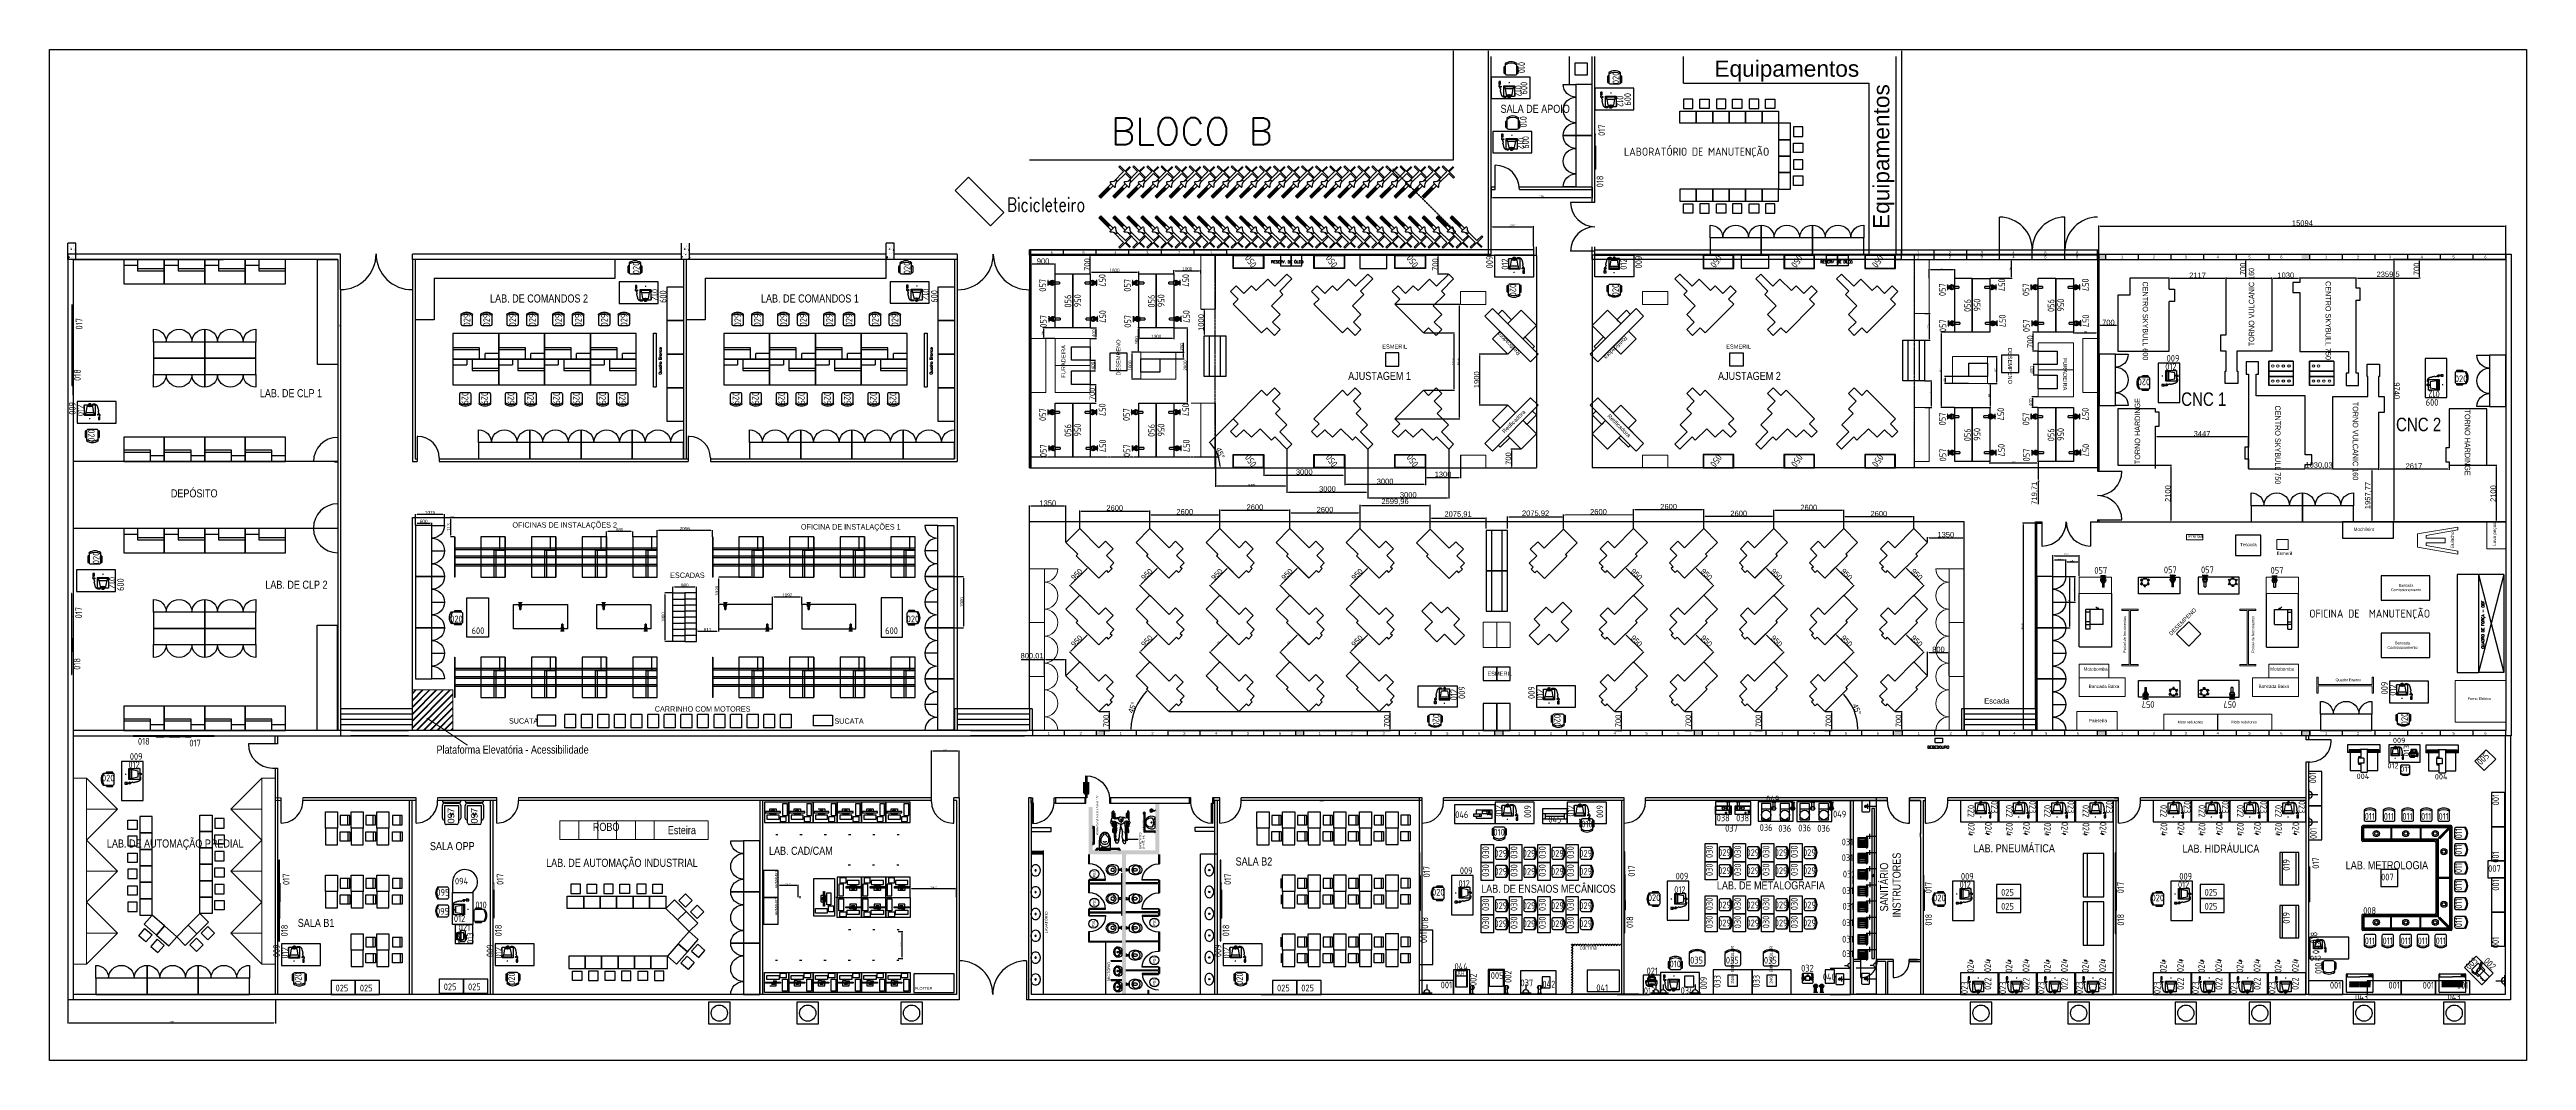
# Model space of a CAD drawing. Header units: millimetres. Extents: x 18768 to 1484868, y -11027 to 520152.
# Drawn here: x 18768 to 110667, y 482623 to 520152 of the extents above; entities that cross this region are included whole.
import ezdxf
from ezdxf.enums import TextEntityAlignment as Align

# ---------------------------------------------------------------- set-up
doc = ezdxf.new("R2010")
doc.units = ezdxf.units.MM
for name, pattern in [('CENTER', [2.71, 2.2, -0.22, 0.07, -0.22]), ('CONTINU', [0]), ('DASHDOT', [1, 0.5, -0.25, 0, -0.25]), ('DASHED', [0.75, 0.55, -0.2]), ('DASHED2', [9.525, 6.35, -3.175]), ('DIVIDE', [2.15, 1.5, -0.2, 0.05, -0.15, 0.05, -0.2]), ('HIDDEN', [0.375, 0.25, -0.125]), ('HIDDEN2', [4.7625, 3.175, -1.5875])]:
    doc.linetypes.add(name, pattern=pattern)
for name, color, linetype in [('018', 4, 'Continuous'), ('025', 3, 'Continuous'), ('1-PAREDES', 7, 'Continuous'), ('3-MAQUINAS', 5, 'Continuous'), ('4-MOBILIA', 4, 'Continuous'), ('4-MOBÍLIA-OFICINA', 250, 'Continuous'), ('8-TEXTO', 4, 'Continuous'), ('8-TEXTO-DETALHES', 6, 'Continuous'), ('A Construir', 1, 'Continuous'), ('Construir', 251, 'Continuous'), ('esquadrias', 2, 'Continuous'), ('L018-SIMBOLO1', 3, 'Continuous'), ('L025-CONTORNO', 7, 'Continuous'), ('L025-IMAGIN', 1, 'DIVIDE'), ('L025-IMPLANTAÇÃO', 1, 'Continuous'), ('L025-TEXTO', 7, 'Continuous'), ('L025-TRACEJ', 140, 'DASHED'), ('L035-ARRANJO-ADQUIRIR', 102, 'Continuous'), ('L035-ARRANJO-EXISTENTE', 180, 'Continuous'), ('L035-ARRANJO-REMANEJADO', 200, 'Continuous'), ('L035-TEXTO', 40, 'Continuous'), ('L1-ARRANJO', 5, 'Continuous'), ('L8-TRACEJADO', 4, 'HIDDEN2'), ('LCENTRO', 1, 'CENTER'), ('MOBÍLIA', 26, 'Continuous'), ('Muros', 4, 'Continuous'), ('PAREDES', 7, 'Continuous'), ('Sanitários', 2, 'Continuous'), ('Textos', 7, 'Continuous')]:
    doc.layers.add(name, color=color, linetype=linetype)
doc.layers.add('L035-DEMOLIÇÃO', color=40, linetype='Continuous', plot=False)
doc.styles.add('ISO-CP--18', font='isocp.shx', dxfattribs={"width": 0.75, "height": 180})
doc.styles.add('ISO-CP--25', font='isocp.shx', dxfattribs={"height": 250})
doc.styles.add('ISO-CP--250', font='isocp.shx', dxfattribs={"height": 250})
doc.styles.add('ISO-CP--35', font='isocp.shx', dxfattribs={"height": 350})
doc.styles.add('ROMANS', font='romans', dxfattribs={"width": 0.8, "height": 300})
doc.styles.get("Standard").update_dxf_attribs({"font": 'arial.ttf'})
doc.dimstyles.new('Anotativo', dxfattribs={"dimscale": 0, "dimtxt": 2.5, "dimasz": 2.5, "dimexe": 1.25, "dimexo": 0.625, "dimtad": 1, "dimtxsty": 'Standard', "dimcen": 2.5, "dimadec": 0, "dimazin": 0, "dimtfac": 1, "dimtmove": 0, "dimatfit": 3, "dimfxl": 1, "dimarcsym": 0})
doc.dimstyles.new('ISO-25', dxfattribs={"dimtxt": 2.5, "dimasz": 2.5, "dimexe": 1.25, "dimexo": 0.625, "dimtad": 1, "dimtxsty": 'Standard', "dimcen": 2.5, "dimadec": 0, "dimazin": 0, "dimtfac": 1, "dimtmove": 0, "dimatfit": 3, "dimfxl": 1, "dimarcsym": 0})

msp = doc.modelspace()

# ---------------------------------------------------------------- texts
for p in [(45779.414, 489009.997), (45779.414, 488009.997)]:
    msp.add_text('ARMÁRIO', height=100, rotation=90).set_placement(p)
msp.add_text('PLOTTER', height=100).set_placement((50875.231, 485247.663))
at = {"insert": (80536.318, 519743.158), "char_height": 601.7519, "attachment_point": 1}
msp.add_mtext_dynamic_manual_height_columns('Equipamentos', width=4890, gutter_width=3008.759, heights=[500], dxfattribs=at)
at = {"insert": (86425.965, 513490.167), "char_height": 601.7519, "attachment_point": 1, "rotation": 90}
msp.add_mtext_dynamic_manual_height_columns('Equipamentos', width=4890, gutter_width=3008.759, heights=[500], dxfattribs=at)
at = {"linetype": 'ByBlock', "lineweight": 15}
for s, insert, char_height, attachment_point in [('Prensa', (98656.318, 502153.158), 120.3504, 3), ('Tesoura', (100036.318, 501835.478), 120.3504, 1), ('Mochileiro', (104255.849, 502402.44), 120.3504, 1), ('Esmeril', (101400.318, 501505.478), 120.3504, 1), ('Motobomba', (94235.849, 497212.44), 120.3504, 1), ('Motobomba', (102046.787, 497212.44), 120.3504, 3), ('Bancada Baixa', (94425.849, 496572.44), 120.35038, 1), ('Bancada Baixa', (101856.787, 496572.44), 120.35038, 3), ('Paleteira', (94436.318, 495300.078), 120.3504, 1)]:
    msp.add_mtext(s, dxfattribs=dict(at, insert=insert, char_height=char_height, attachment_point=attachment_point))
at = {"linetype": 'ByBlock', "lineweight": 15, "char_height": 120.3504, "attachment_point": 1, "rotation": 90}
for s, insert in [('Guincho', (107853.997, 501633.158)), ('Lava peças', (109418.534, 501732.004))]:
    msp.add_mtext(s, dxfattribs=dict(at, insert=insert))
at = {"layer": '4-MOBILIA', "width": 0.8}
for s, p in [('OFICINAS DE INSTALAÇÕES 2', (35942.116, 502403.129)), ('OFICINA DE INSTALAÇÕES 1', (46645.519, 502332.294)), ('ESCADAS', (41795.791, 500536.577)), ('SUCATA', (35813.276, 495129.084)), ('CARRINHO COM MOTORES', (41224.721, 495572.016)), ('SUCATA', (47890.422, 495121.029))]:
    msp.add_text(s, height=200, dxfattribs=at).set_placement(p)
at = {"layer": '4-MOBILIA', "char_height": 100, "width": 2370.115, "attachment_point": 1}
for s, insert in [('\\pxqc;{\\fArial|b0|i0|c0|p34;Bancada \\PComissionamento}', (105012.712, 500312.132)), ('\\pxqc;{\\fArial|b0|i0|c0|p34;Bancada \\PComissionamento}', (104882.712, 498169.655)), ('\\pxqc;Quadro Branco', (102873.02, 496803.235)), ('\\pxqc;Forno Elétrico', (107735.732, 496105.486)), ('\\pxqc;Moto redutores', (97006.318, 495238.235)), ('\\pxqc;Moto redutores', (99006.318, 495238.235))]:
    msp.add_mtext(s, dxfattribs=dict(at, insert=insert))
at = {"layer": '4-MOBILIA', "char_height": 100, "width": 2370.115, "rotation": 90}
for insert, attachment_point in [((95706.241, 497253.158), 1), ((100576.395, 497253.158), 7)]:
    msp.add_mtext('\\pxqc;Painel de ferramentas', dxfattribs=dict(at, insert=insert, attachment_point=attachment_point))
at = {"layer": '8-TEXTO', "style": 'ROMANS'}
msp.add_text('BLOCO B', height=1000, dxfattribs=at).set_placement((58148.874, 516613.225))
at = {"layer": '8-TEXTO', "style": 'ROMANS', "width": 0.8}
msp.add_text('Bicicleteiro', height=500, dxfattribs=at).set_placement((54297.175, 514143.004))
at = {"layer": '8-TEXTO'}
msp.add_text('Escada', height=200, dxfattribs=at).set_placement((90547.198, 495870.282))
at = {"layer": '8-TEXTO-DETALHES', "linetype": 'Continuous', "style": 'ROMANS'}
for p in [(64089.15, 512216.886), (84465.129, 512216.886)]:
    msp.add_text('RESERV. DE ÓLEO', height=100, dxfattribs=at).set_placement(p)
for p in [(41477.071, 508089.203), (51527.071, 508089.203)]:
    msp.add_text('Quadro Branco', height=100, rotation=90, dxfattribs=at).set_placement(p)
at = {"layer": '8-TEXTO-DETALHES', "style": 'ROMANS'}
msp.add_text('QUADRO DE FORÇA - QDF', height=100, rotation=90, dxfattribs=at).set_placement((109102.356, 497908.35))
msp.add_text('BEBEDOURO', height=100, dxfattribs=at).set_placement((88441.952, 494199.283))
at = {"layer": 'L025-TEXTO', "style": 'ISO-CP--18', "width": 0.75}
msp.add_text('cortina', height=180, dxfattribs=at).set_placement((75550.056, 486735.467))
at = {"layer": 'L035-TEXTO', "width": 0.8}
for s, height, p in [('SALA DE APOIO', 300, (72602.47, 517801)), ('6', 105, (55910.8, 512557.041)), ('6', 105, (55910.8, 512557.041)), ('6', 105, (55910.8, 512557.041)), ('6', 105, (55910.8, 512557.041)), ('5', 105, (57091.654, 512557.041)), ('5', 105, (57091.654, 512557.041)), ('5', 105, (57091.654, 512557.041)), ('5', 105, (57091.654, 512557.041)), ('4', 105, (58278.009, 512557.041)), ('4', 105, (58278.009, 512557.041)), ('4', 105, (58278.009, 512557.041)), ('4', 105, (58278.009, 512557.041)), ('3', 105, (59456.227, 512557.041)), ('3', 105, (59456.227, 512557.041)), ('3', 105, (59456.227, 512557.041)), ('3', 105, (59456.227, 512557.041)), ('2', 105, (60640.576, 512557.041)), ('2', 105, (60640.576, 512557.041)), ('2', 105, (60640.576, 512557.041)), ('2', 105, (60640.576, 512557.041)), ('1', 105, (61828.593, 512557.041)), ('1', 105, (61828.593, 512557.041)), ('1', 105, (61828.593, 512557.041)), ('1', 105, (61828.593, 512557.041)), ('1', 105, (88050.142, 512557.041)), ('1', 105, (88050.142, 512557.041)), ('1', 105, (88050.142, 512397.041)), ('2', 105, (89232.142, 512557.041)), ('2', 105, (89232.142, 512557.041)), ('2', 105, (89232.142, 512397.041)), ('3', 105, (90414.142, 512557.041)), ('3', 105, (90414.142, 512557.041)), ('3', 105, (90414.142, 512397.041)), ('4', 105, (91596.142, 512557.041)), ('4', 105, (91596.142, 512557.041)), ('4', 105, (91596.142, 512397.041)), ('5', 105, (92778.142, 512557.041)), ('5', 105, (92778.142, 512557.041)), ('5', 105, (92778.142, 512397.041)), ('6', 105, (93960.142, 512557.041)), ('6', 105, (93960.142, 512557.041)), ('6', 105, (93960.142, 512397.041)), ('1', 105, (95622.142, 512397.041)), ('2', 105, (96804.142, 512397.041)), ('3', 105, (97986.142, 512397.041)), ('4', 105, (99168.142, 512397.041)), ('5', 105, (100350.142, 512397.041)), ('6', 105, (101532.142, 512397.041)), ('1', 105, (103194.142, 512397.041)), ('2', 105, (104376.142, 512397.041)), ('3', 105, (105558.142, 512397.041)), ('4', 105, (106740.142, 512397.041)), ('4', 105, (106740.142, 512397.041)), ('5', 105, (107922.142, 512397.041)), ('5', 105, (107922.142, 512397.041)), ('6', 105, (109104.142, 512397.041)), ('LAB. DE COMANDOS 2', 300, (35113.336, 510759.967)), ('LAB. DE COMANDOS 1', 300, (45163.336, 510759.967)), ('ESMERIL', 150, (68214.978, 509051.15)), ('LAB. DE CLP 1', 300, (26570.986, 507244.187)), ('AJUSTAGEM 1', 300, (66951.853, 507884.467)), ('DEPÓSITO', 300, (23269.004, 503526.063)), ('LAB. DE CLP 2', 300, (26773.019, 500134.949)), ('ESMERIL', 150, (72116.96, 496907.757)), ('1', 105, (55803.142, 494717.041)), ('1', 105, (55803.142, 494717.041)), ('1', 105, (55803.142, 494717.041)), ('2', 105, (56985.142, 494717.041)), ('2', 105, (56985.142, 494717.041)), ('2', 105, (56985.142, 494717.041)), ('1', 105, (58467.142, 494717.041)), ('2', 105, (59649.142, 494717.041)), ('2', 105, (59649.142, 494717.041)), ('2', 105, (59649.142, 494717.041)), ('3', 105, (60831.142, 494717.041)), ('3', 105, (60831.142, 494717.041)), ('3', 105, (60831.142, 494717.041)), ('4', 105, (62013.142, 494717.041)), ('4', 105, (62013.142, 494717.041)), ('4', 105, (62013.142, 494717.041)), ('5', 105, (63195.142, 494717.041)), ('5', 105, (63195.142, 494717.041)), ('5', 105, (63195.142, 494717.041)), ('6', 105, (64377.142, 494717.041)), ('6', 105, (64377.142, 494717.041)), ('6', 105, (64377.142, 494717.041)), ('1', 105, (65859.142, 494717.041)), ('1', 105, (65859.142, 494717.041)), ('1', 105, (65859.142, 494717.041)), ('2', 105, (67041.142, 494717.041)), ('2', 105, (67041.142, 494717.041)), ('2', 105, (67041.142, 494717.041)), ('3', 105, (68223.142, 494717.041)), ('3', 105, (68223.142, 494717.041)), ('3', 105, (68223.142, 494717.041)), ('4', 105, (69405.142, 494717.041)), ('4', 105, (69405.142, 494717.041)), ('4', 105, (69405.142, 494717.041)), ('5', 105, (70587.142, 494717.041)), ('5', 105, (70587.142, 494717.041)), ('5', 105, (70587.142, 494717.041)), ('6', 105, (71769.142, 494717.041)), ('6', 105, (71769.142, 494717.041)), ('6', 105, (71769.142, 494717.041)), ('1', 105, (73251.142, 494717.041)), ('1', 105, (73251.142, 494717.041)), ('1', 105, (73251.142, 494717.041)), ('2', 105, (74433.142, 494717.041)), ('2', 105, (74433.142, 494717.041)), ('2', 105, (74433.142, 494717.041)), ('3', 105, (75615.142, 494717.041)), ('3', 105, (75615.142, 494717.041)), ('3', 105, (75615.142, 494717.041)), ('4', 105, (76797.142, 494717.041)), ('4', 105, (76797.142, 494717.041)), ('4', 105, (76797.142, 494717.041)), ('5', 105, (77979.142, 494717.041)), ('5', 105, (77979.142, 494717.041)), ('5', 105, (77979.142, 494717.041)), ('6', 105, (79161.142, 494717.041)), ('6', 105, (79161.142, 494717.041)), ('6', 105, (79161.142, 494717.041)), ('1', 105, (80648.142, 494717.041)), ('1', 105, (80648.142, 494717.041)), ('1', 105, (80648.142, 494717.041)), ('2', 105, (81830.142, 494717.041)), ('2', 105, (81830.142, 494717.041)), ('2', 105, (81830.142, 494717.041)), ('3', 105, (83012.142, 494717.041)), ('3', 105, (83012.142, 494717.041)), ('3', 105, (83012.142, 494717.041)), ('4', 105, (84194.142, 494717.041)), ('4', 105, (84194.142, 494717.041)), ('4', 105, (84194.142, 494717.041)), ('5', 105, (85376.142, 494717.041)), ('5', 105, (85376.142, 494717.041)), ('5', 105, (85376.142, 494717.041)), ('6', 105, (86558.142, 494717.041)), ('6', 105, (86558.142, 494717.041)), ('6', 105, (86558.142, 494717.041)), ('1', 105, (88080.142, 494717.041)), ('1', 105, (88080.142, 494717.041)), ('1', 105, (88080.142, 494717.041)), ('2', 105, (89262.142, 494717.041)), ('2', 105, (89262.142, 494717.041)), ('2', 105, (89262.142, 494717.041)), ('3', 105, (90444.142, 494717.041)), ('4', 105, (91626.142, 494717.041)), ('5', 105, (92808.142, 494717.041)), ('6', 105, (93990.142, 494717.041)), ('1', 105, (95622.142, 494717.041)), ('2', 105, (96804.142, 494717.041)), ('3', 105, (97986.142, 494717.041)), ('4', 105, (99168.142, 494717.041)), ('5', 105, (100350.142, 494717.041)), ('6', 105, (101532.142, 494717.041)), ('1', 105, (103194.142, 494717.041)), ('2', 105, (104376.142, 494717.041)), ('3', 105, (105558.142, 494717.041)), ('4', 105, (106740.142, 494717.041)), ('5', 105, (107922.142, 494717.041)), ('6', 105, (109104.142, 494717.041)), ('Plataforma Elevatória - Acessibilidade', 300, (33126.318, 494013.158)), ('LAB. DE AUTOMAÇÃO PREDIAL', 300, (20897.029, 490528.58)), ('ROBO', 300, (38926.318, 491144.323)), ('Esteira', 300, (41706.318, 491024.323)), ('SALA OPP', 300, (32882.102, 490430.906)), ('LAB. DE AUTOMAÇÃO INDUSTRIAL', 300, (37193.279, 489811.374)), ('LAB. CAD/CAM', 300, (45460.917, 490257.132)), ('SALA B2', 300, (62772.618, 489860.906)), ('LAB. PNEUMÁTICA', 300, (90152.971, 490349.533)), ('LAB. HIDRÁULICA', 300, (97904.822, 490336.799)), ('LAB. METROLOGIA', 300, (103961.27, 489721.28)), ('LAB. METROLOGIA', 300, (103961.27, 489721.28)), ('LAB. DE ENSAIOS MECÂNICOS', 300, (71882.982, 488849.344)), ('LAB. DE METALOGRAFIA', 300, (80630.038, 488974.319)), ('SALA B1', 300, (27977.175, 487580.418))]:
    msp.add_text(s, height=height, dxfattribs=at).set_placement(p)
at = {"layer": 'L035-TEXTO', "color": 5, "width": 0.8}
for s, rotation, p in [('CENTRO SKYBULL 600', 270, (96428.02, 511540.346)), ('TORNO VULCANIC 160', 90, (100564.682, 509134.008)), ('CENTRO SKYBULL 750', 270, (103212.27, 511556.399)), ('TORNO HARDINGE', 90, (96333.575, 504761.557)), ('CENTRO SKYBULL 750', 270, (101341.019, 506937.274)), ('TORNO VULCANIC 160', 270, (104223.112, 507075.775)), ('TORNO HARDINGE', 270, (108379.405, 506784.961))]:
    msp.add_text(s, height=200, rotation=rotation, dxfattribs=at).set_placement(p)
at = {"layer": 'L035-TEXTO', "width": 0.8}
for s, height, rotation, p in [('Retificadora', 150, 135, (73359.11, 508890.655)), ('Retificadora', 150, 225, (77212.922, 509527.456)), ('ESMERIL', 150, 360, (80977.006, 509051.15)), ('FURADEIRA', 150, 90, (56459.615, 507969.697)), ('DESEMPENO', 150, 90, (58500.596, 508050.133)), ('DESEMPENO', 150, 270, (91434.956, 509072.356)), ('FURADEIRA', 150, 270, (93475.937, 508707.759)), ('AJUSTAGEM 2 ', 300, 360, (80672.764, 507884.467)), ('Retificadora', 150, 45, (72747.995, 505891.115)), ('Retificadora', 150, 315, (76550.435, 506527.916)), ('DESEMPENO', 150, 45, (97489.225, 498384.067)), ('SANITÁRIO', 300, 90, (86983.17, 488158.26)), ('INSTRUTORES', 300, 90, (87447.416, 487934.02)), ('246 - BINOCULAR', 120, 90, (81269.739, 485474.421)), ('246 - BINOCULAR', 120, 90, (82703.821, 485474.421))]:
    msp.add_text(s, height=height, rotation=rotation, dxfattribs=at).set_placement(p)
at = {"layer": 'L035-TEXTO', "color": 5, "width": 0.8}
for s, p in [('CNC 1', (97856.231, 506922.716)), ('CNC 2', (105826.318, 505983.158))]:
    msp.add_text(s, height=500, dxfattribs=at).set_placement(p)
at = {"layer": 'L035-TEXTO', "char_height": 300, "width": 8756.13, "attachment_point": 2, "style": 'ISO-CP--35'}
for s, insert in [('\\PLABORATÓRIO DE MANUTENÇÃO', (79878.253, 517008.158)), ('\\POFICINA DE  MANUTENÇÃO', (104849.991, 499863.04))]:
    msp.add_mtext(s, dxfattribs=dict(at, insert=insert))
at = {"layer": 'Textos'}
for s, height, p in [('BARRAS VER DETALHE "A"', 81.5513, (57683.938, 490990.045)), ('SANITÁRIO', 81.5513, (59276.864, 490469.312)), ('DEFICIENTE FÍSICO', 81.5513, (59402.408, 490463.551)), ('LAVATÓRIO', 100.6993, (55801.253, 487348.74)), ('MICTÓRIO', 100.6993, (58119.315, 485580.333))]:
    msp.add_text(s, height=height, rotation=90, dxfattribs=at).set_placement(p)

# ---------------------------------------------------------------- blocks, each defined once
blk = doc.blocks.new('Bicicleta')
for points in [[(-1.142, 1.121), (-1.121, 1.142), (-0.944, 0.965), (-0.965, 0.944)], [(-0.788, 0.767), (-0.767, 0.788), (-0.944, 0.965), (-0.965, 0.944)], [(-0.011, -0.011), (0.011, 0.011), (-0.166, 0.187), (-0.187, 0.166)]]:
    blk.add_hatch(color=256).paths.add_polyline_path(points)
for p, q in [((-0.965, 0.944), (-1.142, 1.121)), ((-0.944, 0.965), (-1.121, 1.142)), ((-0.965, 0.944), (-0.788, 0.767)), ((-0.944, 0.965), (-0.767, 0.788)), ((-0.187, 0.166), (-0.011, -0.011)), ((-0.166, 0.187), (0.011, 0.011))]:
    blk.add_line(p, q)
at = {"color": 1}
for points in [[(-0.707, 0.636), (-1.167, 1.096), (-1.096, 1.167), (-0.636, 0.707)], [(-0.518, 0.589), (-0.177, 0.247), (0, 0.424), (0.035, 0.389), (-0.389, -0.035), (-0.424, 0), (-0.247, 0.177), (-0.615, 0.545)]]:
    blk.add_lwpolyline(points, dxfattribs=at)
blk.add_lwpolyline([(-0.714, 0.556, -0.686338), (-0.736, 0.607), (-0.595, 0.749, -0.686338), (-0.544, 0.726, 0.152911), (-0.499, 0.552, -0.794326), (-0.54, 0.511, 0.152911)], format="xyb", close=True, dxfattribs=at)
blk = doc.blocks.new('CADEIRA_RODAS')
at = {"color": 0}
for p, q in [((-0.898, 0.134), (-0.885, 0.157)), ((-0.894, 0.119), (-0.898, 0.134)), ((-0.872, 0.103), (-0.894, 0.119)), ((-0.885, 0.157), (-0.855, 0.174)), ((-0.816, 0.086), (-0.872, 0.103)), ((-0.855, 0.174), (-0.807, 0.18)), ((-0.788, 0.085), (-0.816, 0.086)), ((-0.807, 0.18), (-0.761, 0.176)), ((-0.793, 0.23), (-0.79, 0.178)), ((-0.746, 0.228), (-0.793, 0.23)), ((-0.79, 0.126), (-0.747, 0.155)), ((-0.768, 0.095), (-0.79, 0.126)), ((-0.769, 0.093), (-0.788, 0.085)), ((-0.785, 0.086), (-0.783, 0.064)), ((-0.783, 0.064), (-0.776, 0.06)), ((-0.776, 0.06), (-0.743, 0.06)), ((-0.705, 0.068), (-0.768, 0.095)), ((-0.761, 0.176), (-0.725, 0.17)), ((-0.754, 0.197), (-0.755, 0.228)), ((-0.754, 0.197), (-0.692, 0.196)), ((-0.683, 0.229), (-0.748, 0.227)), ((-0.747, 0.155), (-0.711, 0.174)), ((-0.743, 0.06), (-0.696, 0.063)), ((-0.711, 0.174), (-0.678, 0.186)), ((-0.679, 0.059), (-0.705, 0.068)), ((-0.695, 0.182), (-0.696, 0.195)), ((-0.692, 0.196), (-0.679, 0.203)), ((-0.676, 0.215), (-0.683, 0.229)), ((-0.68, 0.228), (-0.474, 0.228)), ((-0.679, 0.203), (-0.676, 0.215)), ((-0.618, 0.052), (-0.679, 0.059)), ((-0.377, 0.209), (-0.678, 0.209)), ((-0.678, 0.186), (-0.67, 0.192)), ((-0.67, 0.192), (-0.573, 0.174)), ((-0.662, 0.162), (-0.548, 0.174)), ((-0.497, 0.045), (-0.618, 0.052)), ((-0.548, 0.174), (-0.501, 0.168)), ((-0.501, 0.168), (-0.466, 0.161)), ((-0.497, 0.045), (-0.499, 0.048)), ((-0.463, 0.034), (-0.497, 0.045)), ((-0.478, 0.288), (-0.474, 0.288)), ((-0.475, 0.259), (-0.478, 0.259)), ((-0.474, 0.295), (-0.401, 0.295)), ((-0.474, 0.209), (-0.474, 0.295)), ((-0.444, 0.227), (-0.473, 0.217)), ((-0.466, 0.161), (-0.414, 0.142)), ((-0.413, 0.029), (-0.463, 0.034)), ((-0.443, 0.227), (-0.443, 0.295)), ((-0.443, 0.288), (-0.358, 0.288)), ((-0.443, 0.227), (-0.092, 0.227)), ((-0.358, 0.259), (-0.441, 0.259)), ((-0.419, 0.145), (-0.389, 0.149)), ((-0.23, 0.006), (-0.413, 0.029)), ((-0.389, 0.149), (-0.362, 0.143)), ((-0.377, 0.218), (-0.372, 0.227)), ((-0.377, 0.206), (-0.377, 0.218)), ((-0.372, 0.197), (-0.377, 0.206)), ((-0.376, 0.136), (-0.362, 0.144)), ((-0.1, 0.197), (-0.372, 0.197)), ((-0.364, 0.194), (-0.363, 0.148)), ((-0.362, 0.144), (-0.241, 0.154)), ((-0.362, 0.019), (-0.362, -0.032)), ((-0.288, 0.287), (-0.098, 0.287)), ((-0.084, 0.257), (-0.288, 0.257)), ((-0.265, 0.319), (-0.206, 0.319)), ((-0.254, 0.313), (-0.254, 0.289)), ((-0.241, 0.154), (-0.196, 0.15)), ((-0.228, 0.012), (-0.214, 0.026)), ((-0.212, 0.15), (-0.218, 0.136)), ((-0.218, 0.136), (-0.215, 0.127)), ((-0.194, 0.333), (-0.2, 0.329)), ((-0.196, 0.317), (-0.2, 0.329)), ((-0.177, 0.316), (-0.196, 0.317)), ((-0.194, 0.333), (-0.166, 0.336)), ((-0.191, 0.152), (-0.162, 0.159)), ((-0.182, 0.338), (-0.161, 0.357)), ((-0.164, 0.073), (-0.178, 0.027)), ((-0.178, 0.027), (-0.177, -0.014)), ((-0.145, 0.304), (-0.177, 0.316)), ((-0.166, 0.336), (-0.165, 0.347)), ((-0.13, 0.132), (-0.164, 0.073)), ((-0.162, 0.159), (-0.116, 0.169)), ((-0.161, 0.357), (-0.118, 0.363)), ((-0.104, 0.305), (-0.145, 0.304)), ((-0.127, 0.142), (-0.133, 0.122)), ((-0.112, 0.168), (-0.127, 0.142)), ((-0.118, 0.363), (-0.081, 0.345)), ((-0.094, 0.192), (-0.112, 0.168)), ((-0.105, 0.007), (-0.112, -0.012)), ((-0.094, 0.332), (-0.105, 0.299)), ((-0.105, 0.299), (-0.066, 0.273)), ((-0.093, 0.027), (-0.105, 0.007)), ((-0.082, 0.343), (-0.094, 0.332)), ((-0.07, 0.208), (-0.094, 0.192)), ((-0.07, 0.044), (-0.093, 0.027)), ((-0.068, 0.271), (-0.087, 0.221)), ((-0.087, 0.221), (-0.087, 0.198)), ((-0.081, 0.345), (-0.066, 0.348)), ((-0.072, 0.038), (-0.074, 0.015)), ((-0.074, 0.015), (-0.065, -0.012)), ((-0.066, 0.051), (-0.072, 0.038)), ((-0.066, 0.348), (0.018, 0.333)), ((-0.026, 0.074), (-0.066, 0.051)), ((-0.055, 0.002), (-0.055, -0.025)), ((-0.027, 0.054), (0.007, 0.077)), ((0.011, 0.079), (-0.026, 0.074)), ((-0.003, 0.021), (-0.012, -0.001)), ((0.013, 0.211), (0.005, 0.202)), ((0.005, 0.202), (0.022, 0.164)), ((0.038, 0.081), (0.011, 0.079)), ((0.044, 0.3), (0.013, 0.211)), ((0.018, 0.333), (0.035, 0.321)), ((0.027, 0.122), (0.018, 0.084)), ((0.089, 0.207), (0.02, 0.207)), ((0.022, 0.164), (0.027, 0.122)), ((0.089, 0.224), (0.024, 0.224)), ((0.035, 0.321), (0.044, 0.3)), ((0.288, 0.257), (0.038, 0.257)), ((0.052, 0.063), (0.038, 0.081)), ((0.053, 0.06), (0.038, 0.053)), ((0.044, 0.207), (0.063, 0.144)), ((0.046, 0.319), (0.272, 0.319)), ((0.049, 0.287), (0.288, 0.287)), ((0.07, 0.046), (0.052, 0.063)), ((0.063, 0.144), (0.076, 0.069)), ((0.07, 0.027), (0.07, 0.046)), ((0.074, 0.013), (0.07, 0.027)), ((0.074, -0.016), (0.074, 0.013)), ((0.076, 0.069), (0.08, -0.007)), ((0.089, 0.23), (0.089, 0.201)), ((0.201, 0.23), (0.089, 0.23)), ((0.089, 0.201), (0.201, 0.201)), ((0.201, 0.201), (0.201, 0.23)), ((0.26, 0.313), (0.26, 0.289)), ((-0.913, -0.135), (-0.9, -0.117)), ((-0.913, -0.146), (-0.913, -0.135)), ((-0.9, -0.16), (-0.913, -0.146)), ((-0.9, -0.117), (-0.88, -0.101)), ((-0.842, -0.176), (-0.9, -0.16)), ((-0.88, -0.101), (-0.823, -0.084)), ((-0.792, -0.171), (-0.842, -0.176)), ((-0.823, -0.084), (-0.767, -0.087)), ((-0.812, -0.13), (-0.798, -0.11)), ((-0.771, -0.164), (-0.812, -0.13)), ((-0.798, -0.11), (-0.764, -0.088)), ((-0.78, -0.166), (-0.792, -0.171)), ((-0.788, -0.245), (-0.785, -0.182)), ((-0.788, -0.246), (-0.738, -0.245)), ((-0.786, -0.083), (-0.749, -0.081)), ((-0.698, -0.173), (-0.771, -0.164)), ((-0.764, -0.088), (-0.704, -0.062)), ((-0.752, -0.206), (-0.752, -0.239)), ((-0.752, -0.206), (-0.692, -0.208)), ((-0.751, -0.243), (-0.689, -0.244)), ((-0.704, -0.062), (-0.646, -0.054)), ((-0.659, -0.171), (-0.698, -0.173)), ((-0.692, -0.207), (-0.693, -0.176)), ((-0.677, -0.211), (-0.692, -0.208)), ((-0.689, -0.244), (-0.678, -0.237)), ((-0.68, -0.238), (-0.474, -0.238)), ((-0.377, -0.219), (-0.678, -0.219)), ((-0.678, -0.237), (-0.674, -0.22)), ((-0.674, -0.219), (-0.677, -0.211)), ((-0.471, -0.169), (-0.659, -0.171)), ((-0.646, -0.054), (-0.582, -0.066)), ((-0.608, -0.076), (-0.571, -0.065)), ((-0.571, -0.065), (-0.51, -0.064)), ((-0.51, -0.064), (-0.441, -0.071)), ((-0.475, -0.132), (-0.481, -0.12)), ((-0.474, -0.269), (-0.479, -0.269)), ((-0.478, -0.298), (-0.474, -0.298)), ((-0.474, -0.219), (-0.474, -0.305)), ((-0.474, -0.305), (-0.401, -0.302)), ((-0.444, -0.237), (-0.473, -0.227)), ((-0.365, -0.17), (-0.471, -0.169)), ((-0.449, -0.07), (-0.358, -0.036)), ((-0.443, -0.238), (-0.443, -0.304)), ((-0.443, -0.238), (-0.078, -0.238)), ((-0.36, -0.264), (-0.443, -0.268)), ((-0.443, -0.297), (-0.359, -0.293)), ((-0.372, -0.207), (-0.377, -0.216)), ((-0.377, -0.216), (-0.377, -0.229)), ((-0.377, -0.229), (-0.372, -0.238)), ((-0.089, -0.207), (-0.372, -0.207)), ((-0.348, -0.165), (-0.365, -0.17)), ((-0.362, -0.171), (-0.362, -0.207)), ((-0.358, -0.036), (-0.28, -0.013)), ((-0.22, -0.157), (-0.348, -0.165)), ((-0.285, -0.257), (-0.088, -0.257)), ((-0.165, -0.287), (-0.285, -0.287)), ((-0.28, -0.013), (-0.23, -0.002)), ((-0.268, -0.314), (-0.18, -0.314)), ((-0.253, -0.286), (-0.253, -0.305)), ((-0.212, -0.04), (-0.222, -0.015)), ((-0.175, -0.142), (-0.22, -0.157)), ((-0.148, -0.145), (-0.188, -0.138)), ((-0.183, -0.287), (-0.179, -0.303)), ((-0.179, -0.303), (-0.166, -0.303)), ((-0.159, -0.309), (-0.178, -0.322)), ((-0.178, -0.322), (-0.173, -0.333)), ((-0.177, -0.014), (-0.164, -0.075)), ((-0.173, -0.333), (-0.123, -0.344)), ((-0.131, -0.276), (-0.166, -0.288)), ((-0.166, -0.303), (-0.159, -0.309)), ((-0.164, -0.075), (-0.141, -0.111)), ((-0.108, -0.143), (-0.145, -0.147)), ((-0.141, -0.111), (-0.113, -0.126)), ((-0.098, -0.28), (-0.131, -0.276)), ((-0.123, -0.344), (-0.097, -0.338)), ((-0.112, -0.012), (-0.11, -0.032)), ((-0.111, -0.122), (-0.102, -0.147)), ((-0.11, -0.032), (-0.061, -0.075)), ((-0.102, -0.147), (-0.089, -0.168)), ((-0.06, -0.244), (-0.099, -0.275)), ((-0.097, -0.288), (-0.099, -0.275)), ((-0.084, -0.302), (-0.097, -0.288)), ((-0.097, -0.338), (-0.063, -0.309)), ((-0.089, -0.168), (-0.063, -0.19)), ((-0.063, -0.309), (-0.084, -0.302)), ((-0.068, -0.185), (-0.079, -0.209)), ((-0.079, -0.209), (-0.071, -0.229)), ((-0.071, -0.229), (-0.064, -0.24)), ((-0.065, -0.012), (-0.041, -0.045)), ((-0.063, -0.309), (-0.018, -0.304)), ((-0.061, -0.075), (-0.031, -0.092)), ((-0.041, -0.045), (-0.052, -0.064)), ((-0.052, -0.064), (-0.051, -0.077)), ((-0.041, -0.314), (0.269, -0.314)), ((-0.04, -0.046), (0.025, -0.031)), ((-0.031, -0.092), (0.023, -0.089)), ((-0.018, -0.304), (0.039, -0.277)), ((-0.012, -0.001), (-0.016, -0.015)), ((0.023, -0.089), (0.061, -0.062)), ((0.041, -0.122), (0.03, -0.084)), ((0.291, -0.287), (0.03, -0.287)), ((0.034, -0.158), (0.041, -0.122)), ((0.052, -0.235), (0.038, -0.161)), ((0.039, -0.277), (0.052, -0.235)), ((0.068, -0.114), (0.047, -0.175)), ((0.054, -0.257), (0.291, -0.257)), ((0.089, -0.211), (0.055, -0.211)), ((0.089, -0.228), (0.06, -0.228)), ((0.061, -0.062), (0.074, -0.016)), ((0.08, -0.007), (0.068, -0.114)), ((0.201, -0.205), (0.089, -0.205)), ((0.089, -0.205), (0.089, -0.234)), ((0.089, -0.234), (0.201, -0.234)), ((0.201, -0.234), (0.201, -0.205)), ((0.26, -0.304), (0.26, -0.288))]:
    blk.add_line(p, q, dxfattribs=at)
for centre, radius, start, end in [((-0.478, 0.273), 0.0145, 90, 270), ((-0.358, 0.273), 0.0145, 270, 90), ((-0.288, 0.272), 0.0149, 90, 270), ((0.288, 0.272), 0.0149, 270, 90), ((-0.479, -0.284), 0.0145, 92.66289, 272.66289), ((-0.359, -0.278), 0.0145, 272.66289, 92.66289), ((-0.285, -0.272), 0.0149, 90, 270), ((0.291, -0.272), 0.0149, 270, 90)]:
    blk.add_arc(centre, radius, start, end, dxfattribs=at)
for p in [(-0.094, -0.018), (-0.084, -0.002), (-0.081, -0.038)]:
    blk.add_point(p, dxfattribs=at)
blk = doc.blocks.new('LAVPQ-PL')
blk.add_line((0, 0), (0.01, 0))
for points in [[(0, -0.191), (0, 0.191, -1.947368)], [(0.11, -0.156, 0.218943), (0.13, -0.171, 1.213584), (0.132, 0.175, 0.218943), (0.112, 0.16, 0.264013)]]:
    blk.add_lwpolyline(points, format="xyb", close=True)
blk.add_lwpolyline([(0.007, -0.12), (0.007, -0.08, -0.414214), (0.016, -0.071), (0.061, -0.071, -0.312113), (0.073, -0.08, 0.063016), (0.103, -0.157, 0.063016)], format="xyb")
for centre, radius in [((0.04, 0.121), 0.0176), ((0.141, 0), 0.0241), ((0.141, 0), 0.0115)]:
    blk.add_circle(centre, radius)
blk = doc.blocks.new('cubem-pl')
at = {"linetype": 'Continuous'}
for radius in [0.024, 0.012]:
    blk.add_circle((0.265, 0), radius, dxfattribs=at)
for centre, radius, start, end in [((0.364, 0), 0.264, 142.49586, 217.50414), ((0.265, 0.076), 0.139, 37.50414, 142.49586), ((0.166, 0), 0.264, 322.49586, 37.50414), ((0.265, -0.076), 0.139, 217.50414, 322.49585)]:
    blk.add_arc(centre, radius, start, end)
blk = doc.blocks.new('nomacab1')
blk.add_circle((0, 0), 0.414)
at = {"color": 3}
blk.add_attdef('ACAB', text='', height=0.25, dxfattribs=at).set_placement((0.01, 0), align=Align.MIDDLE)
blk = doc.blocks.new('bac-pl')
for p, q in [((0, 0), (0.005, 0)), ((0.025, 0.025), (0.105, 0.025)), ((0.025, -0.025), (0.105, -0.025))]:
    blk.add_line(p, q)
for points in [[(0, -0.05, 0.414214), (0.025, -0.025), (0.025, 0.025, 0.414483), (0, 0.05)], [(0.13, 0.05, 0.414483), (0.105, 0.025), (0.105, -0.025, 0.414214), (0.13, -0.05)]]:
    blk.add_lwpolyline(points, format="xyb")
for points in [[(0.13, 0.1), (0.13, -0.1, 0.056984), (0.163, -0.131, 0.085116), (0.249, -0.174, 0.090221), (0.34, -0.185, 0.074494), (0.439, -0.17, 0.085116), (0.517, -0.131, 0.106255), (0.572, -0.068, 0.128271), (0.59, 0, 0.128271), (0.572, 0.068, 0.106255), (0.517, 0.131, 0.085116), (0.439, 0.17, 0.074494), (0.34, 0.185, 0.074494), (0.241, 0.17, 0.085116), (0.163, 0.131, 0.056984)], [(0.295, 0.05, 0.326276), (0.281, 0.04, 0.155871), (0.281, -0.04, 0.326276), (0.295, -0.05), (0.36, -0.05, 1), (0.36, 0.05)]]:
    blk.add_lwpolyline(points, format="xyb", close=True)
blk.add_circle((0.37, 0), 0.15)
blk = doc.blocks.new('mic-pl')
for points in [[(0, -0.294), (-0.002, -0.294, -0.008051), (-0.034, -0.293, -0.08407), (-0.078, -0.285, -0.022672), (-0.106, -0.272, -0.027927), (-0.132, -0.258, -0.144523), (-0.183, -0.193, -0.34805), (-0.12, -0.003, -0.162816), (-0.112, 0), (0, 0), (0.112, 0, -0.162816), (0.12, -0.003, -0.34805), (0.183, -0.193, -0.144523), (0.132, -0.258, -0.027927), (0.106, -0.272, -0.022672), (0.078, -0.285, -0.08407), (0.034, -0.293, -0.008051), (0.002, -0.294)], [(0, -0.247), (-0.008, -0.247, -0.102017), (-0.09, -0.231, -0.100634), (-0.137, -0.2, -0.31043), (-0.144, -0.159, -0.029837), (-0.142, -0.153, -0.193887), (-0.08, -0.101, -0.096635), (0, -0.086, -0.096635), (0.08, -0.101, -0.193887), (0.142, -0.153, -0.029837), (0.144, -0.159, -0.31043), (0.137, -0.2, -0.100634), (0.09, -0.231, -0.102017), (0.008, -0.247)]]:
    blk.add_lwpolyline(points, format="xyb", close=True)
for points in [[(-0.053, 0, 0.473116), (-0.056, -0.005), (-0.051, -0.025, 0.362542), (-0.043, -0.032), (-0.029, -0.033, -0.564769), (-0.023, -0.039)], [(0.053, 0, -0.473116), (0.056, -0.005), (0.051, -0.025, -0.362542), (0.043, -0.032), (0.029, -0.033, 0.564769), (0.023, -0.039)], [(-0.016, -0.064, 0.100603), (-0.1, -0.082, 0.114611), (-0.161, -0.123, 0.309836), (-0.175, -0.21, 0.309836)], [(-0.146, -0.161), (-0.147, -0.165, 0.189039), (-0.145, -0.197, 0.189014), (-0.08, -0.26, 0.116802), (0, -0.275, 0.116802), (0.08, -0.26, 0.189014), (0.145, -0.197, 0.189039), (0.147, -0.165), (0.146, -0.161)], [(-0.081, -0.002), (-0.057, -0.034, 0.1805), (-0.045, -0.041), (-0.032, -0.043, -0.35029), (-0.026, -0.049, 0.252034), (-0.019, -0.063)], [(0.016, -0.064, -0.100603), (0.1, -0.082, -0.114611), (0.161, -0.123, -0.309836), (0.175, -0.21, -0.309836)], [(0.081, -0.002), (0.057, -0.034, -0.1805), (0.045, -0.041), (0.032, -0.043, 0.35029), (0.026, -0.049, -0.252034), (0.019, -0.063)]]:
    blk.add_lwpolyline(points, format="xyb")
for centre, radius in [((-0.024, -0.151), 0.0035), ((0, -0.046), 0.024), ((-0.016, -0.135), 0.0035), ((-0.017, -0.168), 0.0035), ((0, -0.046), 0.0075), ((0, -0.152), 0.0035), ((-0.001, -0.175), 0.0035), ((0.001, -0.129), 0.0035), ((0.017, -0.136), 0.0035), ((0.016, -0.169), 0.0035), ((0.023, -0.152), 0.0035)]:
    blk.add_circle(centre, radius)
at = {"linetype": 'DASHDOT'}
blk.add_circle((0, -0.152), 0.024, dxfattribs=at)
blk = doc.blocks.new('*D532')
at = {"color": 0, "lineweight": -2, "transparency": 16777216}
for p, q in [((39427, 502065), (39427, 502261)), ((40347, 502260), (39487, 502260)), ((40407, 502065), (40407, 502261))]:
    blk.add_line(p, q, dxfattribs=at)
at = {"color": 0, "lineweight": 15, "transparency": 16777216}
for points in [[(39487, 502270), (39487, 502250), (39427, 502260)], [(40347, 502270), (40347, 502250), (40407, 502260)]]:
    blk.add_solid(points, dxfattribs=at)
at = {"layer": 'DEFPOINTS', "color": 0, "lineweight": 15, "transparency": 16777216}
for p in [(39427, 502260), (39427, 502064), (40407, 502064)]:
    blk.add_point(p, dxfattribs=at)
at = {"color": 0, "transparency": 16777216, "insert": (39917, 502322), "char_height": 120, "attachment_point": 5}
blk.add_mtext('980', dxfattribs=at)
blk = doc.blocks.new('*D530')
at = {"color": 0, "lineweight": -2, "transparency": 16777216}
for p, q in [((33786, 502778), (33643, 502778)), ((33644, 502718), (33644, 502124)), ((33786, 502064), (33643, 502064))]:
    blk.add_line(p, q, dxfattribs=at)
at = {"color": 0, "lineweight": 15, "transparency": 16777216}
for points in [[(33634, 502718), (33654, 502718), (33644, 502778)], [(33634, 502124), (33654, 502124), (33644, 502064)]]:
    blk.add_solid(points, dxfattribs=at)
at = {"layer": 'DEFPOINTS', "color": 0, "lineweight": 15, "transparency": 16777216}
for p in [(33787, 502778), (33644, 502064), (33787, 502064)]:
    blk.add_point(p, dxfattribs=at)
at = {"color": 0, "transparency": 16777216, "insert": (33582, 502421), "char_height": 120, "attachment_point": 5, "rotation": 90}
blk.add_mtext('713', dxfattribs=at)
blk = doc.blocks.new('*D533')
at = {"color": 0, "lineweight": -2, "transparency": 16777216}
for p, q in [((41307, 502065), (41307, 502306)), ((41367, 502305), (43303, 502305)), ((43363, 502065), (43363, 502306))]:
    blk.add_line(p, q, dxfattribs=at)
at = {"color": 0, "lineweight": 15, "transparency": 16777216}
for points in [[(41367, 502315), (41367, 502295), (41307, 502305)], [(43303, 502315), (43303, 502295), (43363, 502305)]]:
    blk.add_solid(points, dxfattribs=at)
at = {"layer": 'DEFPOINTS', "color": 0, "lineweight": 15, "transparency": 16777216}
for p in [(41307, 502064), (43363, 502305), (43363, 502064)]:
    blk.add_point(p, dxfattribs=at)
at = {"color": 0, "transparency": 16777216, "insert": (42335, 502367), "char_height": 120, "attachment_point": 5}
blk.add_mtext('2056', dxfattribs=at)
blk = doc.blocks.new('*D531')
at = {"color": 0, "lineweight": -2, "transparency": 16777216}
for p, q in [((45592, 499545), (45592, 499838)), ((45652, 499837), (46624, 499837)), ((46684, 499545), (46684, 499838))]:
    blk.add_line(p, q, dxfattribs=at)
at = {"color": 0, "lineweight": 15, "transparency": 16777216}
for points in [[(45652, 499847), (45652, 499827), (45592, 499837)], [(46624, 499847), (46624, 499827), (46684, 499837)]]:
    blk.add_solid(points, dxfattribs=at)
at = {"layer": 'DEFPOINTS', "color": 0, "lineweight": 15, "transparency": 16777216}
for p in [(45592, 499544), (46684, 499837), (46684, 499544)]:
    blk.add_point(p, dxfattribs=at)
at = {"color": 0, "transparency": 16777216, "insert": (46138, 499899), "char_height": 120, "attachment_point": 5}
blk.add_mtext('1092', dxfattribs=at)
blk = doc.blocks.new('*D534')
at = {"color": 0, "lineweight": -2, "transparency": 16777216}
for p, q in [((44792, 500564), (43597, 500564)), ((43599, 499604), (43599, 500504)), ((43592, 499544), (43600, 499544))]:
    blk.add_line(p, q, dxfattribs=at)
at = {"color": 0, "lineweight": 15, "transparency": 16777216}
for points in [[(43589, 500504), (43609, 500504), (43599, 500564)], [(43589, 499604), (43609, 499604), (43599, 499544)]]:
    blk.add_solid(points, dxfattribs=at)
at = {"layer": 'DEFPOINTS', "color": 0, "lineweight": 15, "transparency": 16777216}
for p in [(43599, 500564), (44793, 500564), (43592, 499544)]:
    blk.add_point(p, dxfattribs=at)
at = {"color": 0, "transparency": 16777216, "insert": (43537, 500054), "char_height": 120, "attachment_point": 5, "rotation": 90}
blk.add_mtext('1020', dxfattribs=at)
blk = doc.blocks.new('*D535')
at = {"color": 0, "lineweight": -2, "transparency": 16777216}
for p, q in [((42775, 498628), (42775, 498545)), ((43532, 498546), (42835, 498546)), ((43592, 498644), (43592, 498545))]:
    blk.add_line(p, q, dxfattribs=at)
at = {"color": 0, "lineweight": 15, "transparency": 16777216}
for points in [[(42835, 498556), (42835, 498536), (42775, 498546)], [(43532, 498556), (43532, 498536), (43592, 498546)]]:
    blk.add_solid(points, dxfattribs=at)
at = {"layer": 'DEFPOINTS', "color": 0, "lineweight": 15, "transparency": 16777216}
for p in [(42775, 498629), (42775, 498546), (43592, 498644)]:
    blk.add_point(p, dxfattribs=at)
at = {"color": 0, "transparency": 16777216, "insert": (43183, 498608), "char_height": 120, "attachment_point": 5}
blk.add_mtext('817', dxfattribs=at)
blk = doc.blocks.new('*D536')
at = {"color": 0, "lineweight": -2, "transparency": 16777216}
for p, q in [((41895, 499980), (41895, 500206)), ((41955, 500205), (42715, 500205)), ((42775, 499980), (42775, 500206))]:
    blk.add_line(p, q, dxfattribs=at)
at = {"color": 0, "lineweight": 15, "transparency": 16777216}
for points in [[(41955, 500215), (41955, 500195), (41895, 500205)], [(42715, 500215), (42715, 500195), (42775, 500205)]]:
    blk.add_solid(points, dxfattribs=at)
at = {"layer": 'DEFPOINTS', "color": 0, "lineweight": 15, "transparency": 16777216}
for p in [(41895, 499979), (42775, 500205), (42775, 499979)]:
    blk.add_point(p, dxfattribs=at)
at = {"color": 0, "transparency": 16777216, "insert": (42335, 500267), "char_height": 120, "attachment_point": 5}
blk.add_mtext('880', dxfattribs=at)
blk = doc.blocks.new('*D537')
at = {"color": 0, "lineweight": -2, "transparency": 16777216}
for p, q in [((41894, 499979), (41596, 499979)), ((41597, 499919), (41597, 498239)), ((41894, 498179), (41596, 498179))]:
    blk.add_line(p, q, dxfattribs=at)
at = {"color": 0, "lineweight": 15, "transparency": 16777216}
for points in [[(41587, 499919), (41607, 499919), (41597, 499979)], [(41587, 498239), (41607, 498239), (41597, 498179)]]:
    blk.add_solid(points, dxfattribs=at)
at = {"layer": 'DEFPOINTS', "color": 0, "lineweight": 15, "transparency": 16777216}
for p in [(41895, 499979), (41597, 498179), (41895, 498179)]:
    blk.add_point(p, dxfattribs=at)
at = {"color": 0, "transparency": 16777216, "insert": (41536, 499079), "char_height": 120, "attachment_point": 5, "rotation": 90}
blk.add_mtext('1800', dxfattribs=at)
blk = doc.blocks.new('*U528')
for p, q in [((-200, 250), (200, 250)), ((-200, -250), (-200, 242)), ((200, 250), (200, -250)), ((200, -250), (-200, -250))]:
    blk.add_line(p, q)
blk = doc.blocks.new('*U529')
at = {"color": 0, "linetype": 'ByBlock', "lineweight": -2, "transparency": 16777216}
for p in [(-8000, 0), (-7385, 0), (-6769, 0), (-6154, 0), (-5538, 0), (-4923, 0), (-4308, 0), (-3692, 0), (-3077, 0), (-2462, 0), (-1846, 0), (-1231, 0), (-615, 0), (0, 0)]:
    blk.add_blockref('*U528', p, dxfattribs=at)
blk = doc.blocks.new('BL_SENAI_id9320210400')
at = {"layer": 'L035-ARRANJO-ADQUIRIR', "color": 0}
for points in [[(-717, 464), (-737, 464, 0.414214), (-767, 434), (-767, 244, 0.414214), (-737, 214), (-717, 214)], [(-690, 550, -0.290756), (-310, 550, 0.829608), (-284, 579, 0.333333), (-716, 579, 0.829608), (-690, 550)], [(-710, 550, 0.129448), (-717, 523), (-717, 219, 0.414214), (-663, 164), (-338, 164, 0.414214), (-284, 219), (-284, 525, 0.120944), (-290, 550)], [(-284, 214), (-264, 214, 0.414214), (-234, 244), (-234, 434, 0.414214), (-264, 464), (-284, 464)]]:
    blk.add_lwpolyline(points, format="xyb", dxfattribs=at)
at = {"layer": 'L025-TEXTO', "style": 'ISO-CP--25'}
blk.add_attdef('rmp_mt_codmaterial', (15, 15), '', height=40, dxfattribs=at)
at = {"layer": 'L025-TEXTO', "style": 'ISO-CP--25', "flags": 1}
for tag in ['rmp_mt_nomeunid', 'rmp_mt_potencia', 'rmp_mt_cod']:
    blk.add_attdef(tag, (15, 15), '', height=40, dxfattribs=at)
blk = doc.blocks.new('BL_SENAI_id9320220810')
at = {"layer": 'L025-CONTORNO', "color": 0}
blk.add_lwpolyline([(-688, 238), (112, 238), (112, 1688), (-688, 1688)], close=True, dxfattribs=at)
at = {"layer": 'L025-TEXTO', "style": 'ISO-CP--25'}
blk.add_attdef('rmp_mt_codmaterial', (15, 15), '', height=40, dxfattribs=at)
at = {"layer": 'L025-TEXTO', "style": 'ISO-CP--25', "flags": 1}
for tag in ['rmp_mt_nomeunid', 'rmp_mt_potencia', 'rmp_mt_cod']:
    blk.add_attdef(tag, (15, 15), '', height=40, dxfattribs=at)
blk = doc.blocks.new('*D538')
at = {"color": 0, "lineweight": -2, "transparency": 16777216}
for p, q in [((52321, 500588), (52677, 500588)), ((52676, 500528), (52676, 498748)), ((52321, 498688), (52677, 498688))]:
    blk.add_line(p, q, dxfattribs=at)
at = {"color": 0, "lineweight": 15, "transparency": 16777216}
for points in [[(52666, 500528), (52686, 500528), (52676, 500588)], [(52666, 498748), (52686, 498748), (52676, 498688)]]:
    blk.add_solid(points, dxfattribs=at)
at = {"layer": 'DEFPOINTS', "color": 0, "lineweight": 15, "transparency": 16777216}
for p in [(52320, 500588), (52320, 498688), (52676, 498688)]:
    blk.add_point(p, dxfattribs=at)
at = {"color": 0, "transparency": 16777216, "insert": (52614, 499638), "char_height": 120, "attachment_point": 5, "rotation": 90}
blk.add_mtext('1900', dxfattribs=at)
blk = doc.blocks.new('*D539')
at = {"color": 0, "lineweight": -2, "transparency": 16777216}
for p, q in [((32350, 502489), (32350, 502576)), ((32410, 502575), (32890, 502575)), ((32950, 502489), (32950, 502576))]:
    blk.add_line(p, q, dxfattribs=at)
at = {"color": 0, "lineweight": 15, "transparency": 16777216}
for points in [[(32410, 502585), (32410, 502565), (32350, 502575)], [(32890, 502585), (32890, 502565), (32950, 502575)]]:
    blk.add_solid(points, dxfattribs=at)
at = {"layer": 'DEFPOINTS', "color": 0, "lineweight": 15, "transparency": 16777216}
for p in [(32350, 502488), (32950, 502575), (32950, 502488)]:
    blk.add_point(p, dxfattribs=at)
at = {"color": 0, "transparency": 16777216, "insert": (32650, 502637), "char_height": 120, "attachment_point": 5}
blk.add_mtext('600', dxfattribs=at)
blk = doc.blocks.new('*D540')
at = {"color": 0, "lineweight": -2, "transparency": 16777216}
for p, q in [((32350, 502489), (32350, 502905)), ((32410, 502904), (33365, 502904)), ((33425, 502489), (33425, 502905))]:
    blk.add_line(p, q, dxfattribs=at)
at = {"color": 0, "lineweight": 15, "transparency": 16777216}
for points in [[(32410, 502914), (32410, 502894), (32350, 502904)], [(33365, 502914), (33365, 502894), (33425, 502904)]]:
    blk.add_solid(points, dxfattribs=at)
at = {"layer": 'DEFPOINTS', "color": 0, "lineweight": 15, "transparency": 16777216}
for p in [(33425, 502904), (32350, 502488), (33425, 502488)]:
    blk.add_point(p, dxfattribs=at)
at = {"color": 0, "transparency": 16777216, "insert": (32887, 502965), "char_height": 120, "attachment_point": 5}
blk.add_mtext('1075', dxfattribs=at)
blk = doc.blocks.new('*D541')
at = {"color": 0, "lineweight": -2, "transparency": 16777216}
for p, q in [((50259, 487411), (50425, 487411)), ((50400, 486461), (50400, 487361)), ((50259, 486411), (50425, 486411))]:
    blk.add_line(p, q, dxfattribs=at)
at = {"color": 0, "lineweight": 15, "transparency": 16777216}
for points in [[(50392, 487361), (50409, 487361), (50400, 487411)], [(50392, 486461), (50409, 486461), (50400, 486411)]]:
    blk.add_solid(points, dxfattribs=at)
at = {"layer": 'DEFPOINTS', "color": 0, "lineweight": 15, "transparency": 16777216}
for p in [(50246, 487411), (50400, 487411), (50246, 486411)]:
    blk.add_point(p, dxfattribs=at)
at = {"color": 0, "transparency": 16777216, "insert": (50358, 486911), "char_height": 50, "attachment_point": 5, "rotation": 90}
blk.add_mtext('999,57', dxfattribs=at)
blk = doc.blocks.new('*D542')
at = {"color": 0, "lineweight": -2, "transparency": 16777216}
for p, q in [((50696, 488690), (50696, 489027)), ((50746, 489002), (52366, 489002)), ((52416, 488690), (52416, 489027))]:
    blk.add_line(p, q, dxfattribs=at)
at = {"color": 0, "lineweight": 15, "transparency": 16777216}
for points in [[(50746, 489011), (50746, 488994), (50696, 489002)], [(52366, 489011), (52366, 488994), (52416, 489002)]]:
    blk.add_solid(points, dxfattribs=at)
at = {"layer": 'DEFPOINTS', "color": 0, "lineweight": 15, "transparency": 16777216}
for p in [(52416, 489002), (50696, 488678), (52416, 488678)]:
    blk.add_point(p, dxfattribs=at)
at = {"color": 0, "transparency": 16777216, "insert": (51556, 489045), "char_height": 50, "attachment_point": 5}
blk.add_mtext('1719,37', dxfattribs=at)
blk = doc.blocks.new('*D543')
at = {"color": 0, "lineweight": -2, "transparency": 16777216}
for p, q in [((45806, 488690), (45806, 489139)), ((46498, 489114), (45856, 489114)), ((46548, 488690), (46548, 489139))]:
    blk.add_line(p, q, dxfattribs=at)
at = {"color": 0, "lineweight": 15, "transparency": 16777216}
for points in [[(45856, 489122), (45856, 489106), (45806, 489114)], [(46498, 489122), (46498, 489106), (46548, 489114)]]:
    blk.add_solid(points, dxfattribs=at)
at = {"layer": 'DEFPOINTS', "color": 0, "lineweight": 15, "transparency": 16777216}
for p in [(45806, 489114), (45806, 488678), (46548, 488678)]:
    blk.add_point(p, dxfattribs=at)
at = {"color": 0, "transparency": 16777216, "insert": (46177, 489156), "char_height": 50, "attachment_point": 5}
blk.add_mtext('741,52', dxfattribs=at)
blk = doc.blocks.new('BL_SENAI_id9320211380')
at = {"layer": 'L035-ARRANJO-ADQUIRIR', "color": 0}
for points in [[(-38, 199), (-58, 199, 0.414214), (-88, 169), (-88, -21, 0.414214), (-58, -51), (-38, -51)], [(388, -137, 0.129448), (395, -110), (395, 195, 0.414214), (341, 249), (16, 249, 0.414214), (-38, 195), (-38, -112, 0.120944), (-32, -137)], [(395, -51), (415, -51, 0.414214), (445, -21), (445, 169, 0.414214), (415, 199), (395, 199)], [(368, -137, -0.290756), (-12, -137, 0.829608), (-38, -166, 0.333333), (394, -166, 0.829608), (368, -137)]]:
    blk.add_lwpolyline(points, format="xyb", dxfattribs=at)
at = {"layer": 'L025-TEXTO', "style": 'ISO-CP--25'}
blk.add_attdef('rmp_mt_codmaterial', (15, 15), '', height=40, dxfattribs=at)
at = {"layer": 'L025-TEXTO', "style": 'ISO-CP--25', "flags": 1}
for tag in ['rmp_mt_nomeunid', 'rmp_mt_potencia', 'rmp_mt_cod']:
    blk.add_attdef(tag, (15, 15), '', height=40, dxfattribs=at)
blk = doc.blocks.new('BL_SENAI_id9350510590')
at = {"layer": 'L035-ARRANJO-REMANEJADO', "color": 0, "linetype": 'CONTINU', "ltscale": 2}
for p, q in [((-257, 653), (-257, -107)), ((-77, 653), (-257, 653)), ((-137, 618), (-77, 618)), ((-137, 618), (-137, 368)), ((-137, 613), (-77, 613)), ((-137, 608), (-77, 608)), ((-137, 603), (-77, 603)), ((-137, 598), (-77, 598)), ((-137, 593), (-77, 593)), ((-137, 588), (-77, 588)), ((-137, 583), (-77, 583)), ((-137, 578), (-77, 578)), ((-77, 653), (-77, 348)), ((343, 593), (-77, 593)), ((343, 348), (343, 593)), ((-153, 368), (-77, 368)), ((-153, 178), (-153, 368)), ((-153, 348), (383, 348)), ((-153, 198), (55, 198)), ((-153, 178), (-77, 178)), ((-137, 573), (-77, 573)), ((-137, 568), (-77, 568)), ((-137, 563), (-77, 563)), ((-137, 558), (-77, 558)), ((-137, 553), (-77, 553)), ((-137, 548), (-77, 548)), ((-137, 543), (-77, 543)), ((-137, 538), (-77, 538)), ((-137, 533), (-77, 533)), ((-137, 528), (-77, 528)), ((-137, 523), (-77, 523)), ((-137, 518), (-77, 518)), ((-137, 513), (-77, 513)), ((-137, 508), (-77, 508)), ((-137, 503), (-77, 503)), ((-137, 498), (-77, 498)), ((-137, 493), (-77, 493)), ((-137, 488), (-77, 488)), ((-137, 483), (-77, 483)), ((-137, 478), (-77, 478)), ((-137, 473), (-77, 473)), ((-137, 468), (-77, 468)), ((-137, 463), (-77, 463)), ((-137, 458), (-77, 458)), ((-137, 453), (-77, 453)), ((-137, 448), (-77, 448)), ((-137, 443), (-77, 443)), ((-137, 438), (-77, 438)), ((-137, 433), (-77, 433)), ((-137, 428), (-77, 428)), ((-137, 423), (-77, 423)), ((-137, 418), (-77, 418)), ((-137, 413), (-77, 413)), ((-137, 408), (-77, 408)), ((-137, 403), (-77, 403)), ((-137, 398), (-77, 398)), ((-137, 393), (-77, 393)), ((-137, 388), (-77, 388)), ((-137, 383), (-77, 383)), ((-137, 378), (-77, 378)), ((-137, 373), (-77, 373)), ((-137, 178), (-137, -72)), ((-137, 178), (-77, 178)), ((-137, 173), (-77, 173)), ((-137, 168), (-77, 168)), ((-137, 163), (-77, 163)), ((-137, 158), (-77, 158)), ((-137, 153), (-77, 153)), ((-137, 148), (-77, 148)), ((-137, 143), (-77, 143)), ((-137, 138), (-77, 138)), ((-137, 133), (-77, 133)), ((-137, 128), (-77, 128)), ((-137, 123), (-77, 123)), ((-137, 118), (-77, 118)), ((-137, 113), (-77, 113)), ((-137, 108), (-77, 108)), ((-137, 103), (-77, 103)), ((-137, 98), (-77, 98)), ((-137, 93), (-77, 93)), ((-137, 88), (-77, 88)), ((-137, 83), (-77, 83)), ((-137, 78), (-77, 78)), ((-137, 73), (-77, 73)), ((-137, 68), (-77, 68)), ((-137, 63), (-77, 63)), ((-137, 58), (-77, 58)), ((-137, 53), (-77, 53)), ((-137, 48), (-77, 48)), ((-137, 43), (-77, 43)), ((-137, 38), (-77, 38)), ((-137, 33), (-77, 33)), ((-137, 28), (-77, 28)), ((-137, 23), (-77, 23)), ((-137, 18), (-77, 18)), ((-137, 13), (-77, 13)), ((-137, 8), (-77, 8)), ((-137, 3), (-77, 3)), ((-77, 198), (-77, -107)), ((25, 198), (25, 148)), ((25, 148), (55, 148)), ((55, 273), (55, 138)), ((55, 273), (175, 273)), ((55, 138), (175, 138)), ((175, 273), (175, 138)), ((175, 198), (383, 198)), ((175, 148), (205, 148)), ((205, 198), (205, 148)), ((343, -47), (343, 198)), ((383, 198), (383, 348)), ((-257, -107), (-77, -107)), ((-137, -2), (-77, -2)), ((-137, -7), (-77, -7)), ((-137, -12), (-77, -12)), ((-137, -17), (-77, -17)), ((-137, -22), (-77, -22)), ((-137, -27), (-77, -27)), ((-137, -32), (-77, -32)), ((-137, -37), (-77, -37)), ((-137, -42), (-77, -42)), ((-137, -47), (-77, -47)), ((-137, -52), (-77, -52)), ((-137, -57), (-77, -57)), ((-137, -62), (-77, -62)), ((-137, -67), (-77, -67)), ((-137, -72), (-77, -72)), ((-77, -47), (343, -47))]:
    blk.add_line(p, q, dxfattribs=at)
at = {"layer": 'L025-TEXTO', "linetype": 'HIDDEN', "ltscale": 2, "style": 'ISO-CP--18'}
blk.add_attdef('rmp_mt_codmaterial', (15, 15), '', height=40, dxfattribs=at)
at = {"layer": 'L025-TEXTO', "linetype": 'HIDDEN', "ltscale": 2, "style": 'ISO-CP--18', "flags": 1}
for tag in ['rmp_mt_nomeunid', 'rmp_mt_potencia', 'rmp_mt_cod']:
    blk.add_attdef(tag, (15, 15), '', height=40, dxfattribs=at)
blk = doc.blocks.new('BL_SENAI_id9320260060')
at = {"layer": '025', "color": 0}
blk.add_lwpolyline([(-1269, -8), (1, -8), (1, 492), (-1269, 492)], close=True, dxfattribs=at)
at = {"layer": 'L025-TEXTO', "style": 'ISO-CP--18'}
blk.add_attdef('rmp_mt_codmaterial', (15, 15), '', height=40, dxfattribs=at)
at = {"layer": 'L025-TEXTO', "style": 'ISO-CP--18', "flags": 1}
for tag in ['rmp_mt_nomeunid', 'rmp_mt_potencia', 'rmp_mt_cod']:
    blk.add_attdef(tag, (15, 15), '', height=40, dxfattribs=at)
blk = doc.blocks.new('BL_SENAI_id9320211370')
at = {"layer": 'L035-ARRANJO-ADQUIRIR', "color": 0}
for points in [[(-190, 260, -0.290756), (190, 260, 0.829608), (216, 288, 0.333333), (-216, 288, 0.829608), (-190, 260)], [(-210, 259, 0.129448), (-217, 233), (-217, -72, 0.414214), (-163, -126), (162, -126, 0.414214), (216, -72), (216, 234, 0.120944), (210, 259)]]:
    blk.add_lwpolyline(points, format="xyb", dxfattribs=at)
at = {"layer": 'L025-TEXTO', "style": 'ISO-CP--25'}
blk.add_attdef('rmp_mt_codmaterial', (15, 15), '', height=40, dxfattribs=at)
at = {"layer": 'L025-TEXTO', "style": 'ISO-CP--25', "flags": 1}
for tag in ['rmp_mt_nomeunid', 'rmp_mt_potencia', 'rmp_mt_cod']:
    blk.add_attdef(tag, (15, 15), '', height=40, dxfattribs=at)
blk = doc.blocks.new('BL_SENAI_id9350590340')
at = {"layer": 'L025-CONTORNO', "color": 0}
blk.add_lwpolyline([(-799, 64), (-169, 64), (-169, 694), (-799, 694)], close=True, dxfattribs=at)
at = {"layer": 'L025-TEXTO', "style": 'ISO-CP--25'}
blk.add_attdef('rmp_mt_codmaterial', (15, 15), '', height=40, dxfattribs=at)
at = {"layer": 'L025-TEXTO', "style": 'ISO-CP--25', "flags": 1}
for tag in ['rmp_mt_nomeunid', 'rmp_mt_potencia', 'rmp_mt_cod']:
    blk.add_attdef(tag, (15, 15), '', height=40, dxfattribs=at)
blk = doc.blocks.new('BL_SENAI_id9370710510')
at = {"layer": 'L035-ARRANJO-ADQUIRIR', "color": 0}
for p, q in [((185, 107), (161, 107)), ((173, 95), (173, 119)), ((491, 168), (491, 85)), ((491, 142), (549, 142)), ((491, 141), (549, 141)), ((495, 168), (495, 145)), ((511, 168), (495, 168)), ((495, 145), (511, 145)), ((542, 174), (498, 174)), ((498, 78), (542, 78)), ((511, 145), (511, 168)), ((529, 168), (512, 168)), ((512, 168), (512, 145)), ((512, 145), (529, 145)), ((529, 145), (529, 168)), ((530, 168), (530, 145)), ((546, 168), (530, 168)), ((530, 145), (546, 145)), ((546, 145), (546, 168)), ((549, 85), (549, 168))]:
    blk.add_line(p, q, dxfattribs=at)
for points in [[(-27, 229), (-27, 629), (373, 629), (373, 229)], [(335, 266), (335, 336), (10, 336), (10, 266)], [(162, 566), (184, 566), (184, 581), (162, 581)]]:
    blk.add_lwpolyline(points, close=True, dxfattribs=at)
for points in [[(323, 336), (283, 566), (63, 566), (23, 336)], [(173, 581), (172, 586), (170, 590), (168, 593), (165, 596), (162, 598), (160, 599), (158, 600), (156, 602), (154, 603), (153, 604), (152, 606), (152, 607), (152, 609), (151, 610), (151, 611), (150, 612), (149, 613), (148, 614), (146, 615), (145, 616), (143, 617), (141, 618), (139, 620), (138, 622), (136, 624), (135, 627), (134, 630), (133, 633), (133, 637), (133, 640), (133, 644), (133, 647), (134, 650), (134, 653), (135, 656), (137, 658), (138, 661), (140, 663), (142, 665), (144, 667), (146, 668), (148, 670), (151, 671), (153, 672), (156, 673), (158, 674), (160, 675), (162, 676), (164, 676), (166, 677), (168, 678), (170, 678), (172, 679), (174, 679), (175, 679), (177, 680), (179, 680), (180, 680), (182, 680), (183, 680), (185, 680), (187, 680), (189, 679), (190, 679), (192, 678), (194, 678), (195, 677), (197, 676), (199, 675), (200, 674), (201, 672), (203, 671), (204, 670), (205, 669), (205, 667), (206, 666), (206, 665), (206, 664), (206, 663), (206, 662), (205, 660), (205, 659), (204, 658), (203, 658), (201, 657), (200, 656), (199, 655), (197, 654), (196, 653), (194, 653), (193, 652), (191, 651), (190, 650), (189, 649), (187, 648), (186, 647), (185, 645), (184, 644), (183, 642), (182, 640), (181, 637), (179, 635), (176, 632), (173, 629)], [(268, 629), (272, 638), (277, 645), (282, 650), (288, 655), (294, 657), (300, 659), (307, 661), (313, 661), (320, 662), (326, 662), (332, 661), (338, 661), (343, 660), (349, 659), (355, 658), (360, 657), (366, 656), (371, 654), (377, 652), (382, 651), (387, 649), (392, 646), (397, 644), (402, 641), (406, 637), (411, 634), (415, 630), (419, 626), (422, 621), (426, 617), (430, 612), (433, 607), (437, 602), (440, 597), (443, 591), (447, 586), (449, 580), (452, 575), (454, 570), (456, 565), (457, 560), (458, 555), (459, 550), (460, 545), (460, 540), (461, 535), (461, 531), (462, 526), (464, 521), (466, 516), (467, 511), (470, 507), (472, 502), (474, 496), (475, 491), (477, 486), (478, 481), (479, 475), (480, 470), (481, 465), (481, 459), (482, 454), (483, 449), (484, 445), (486, 440), (487, 436), (489, 432), (491, 428), (492, 425), (494, 421), (495, 418), (496, 415), (496, 411), (496, 408), (496, 405), (495, 402), (494, 398), (493, 395), (492, 393), (490, 390), (488, 387), (486, 385), (484, 382), (482, 380), (481, 377), (480, 375), (479, 372), (479, 369), (479, 366), (479, 362), (481, 359), (482, 355), (484, 352), (486, 348), (488, 345), (490, 342), (492, 338), (493, 336), (495, 333), (497, 331), (498, 329), (499, 327), (500, 326), (501, 325), (501, 325), (501, 324), (501, 324), (501, 324), (501, 324), (500, 323), (500, 322), (501, 319), (501, 316), (502, 312), (503, 308), (504, 303), (505, 298), (506, 293), (507, 287), (508, 283), (509, 278), (510, 275), (511, 271), (511, 268), (511, 265), (510, 262), (509, 259), (507, 257), (505, 254), (502, 251), (498, 248), (495, 246), (491, 244), (487, 242), (483, 241), (480, 241), (477, 241), (475, 242), (473, 243), (471, 245), (470, 247), (469, 250), (469, 253), (469, 256), (469, 259), (470, 262), (471, 265), (472, 268), (473, 271), (475, 274), (477, 277), (479, 280), (482, 283), (485, 286), (488, 289), (491, 291), (495, 293), (498, 294), (503, 294), (507, 293), (512, 292), (517, 290), (522, 287), (527, 283), (531, 279), (536, 274), (539, 269), (542, 263), (543, 257), (544, 251), (544, 245), (543, 239), (542, 233), (540, 227), (538, 221), (536, 216), (533, 210), (530, 205), (528, 199), (525, 194), (523, 189), (521, 183), (520, 177), (520, 174)]]:
    blk.add_lwpolyline(points, dxfattribs=at)
for centre, start, end in [((498, 168), 90, 180), ((498, 85), 180, 270), ((542, 168), 0, 90), ((542, 85), 270, 0)]:
    blk.add_arc(centre, 6.72, start, end, dxfattribs=at)
at = {"layer": 'L025-TEXTO', "style": 'ISO-CP--25'}
blk.add_attdef('rmp_mt_codmaterial', (15, 15), '', height=40, dxfattribs=at)
at = {"layer": 'L025-TEXTO', "style": 'ISO-CP--25', "flags": 1}
for tag in ['rmp_mt_nomeunid', 'rmp_mt_potencia', 'rmp_mt_cod']:
    blk.add_attdef(tag, (15, 15), '', height=40, dxfattribs=at)
blk = doc.blocks.new('BL_SENAI_id9370720080')
at = {"layer": 'L035-ARRANJO-EXISTENTE', "color": 0}
for p, q in [((-209, 167), (-209, 337)), ((-169, 28), (-169, 387)), ((136, 337), (-119, 337)), ((136, 77), (-119, 77)), ((-92, 413), (-24, 413)), ((-92, 2), (-24, 2)), ((-21, 418), (-3, 418)), ((76, 357), (-1, 357)), ((76, 57), (-1, 57)), ((0, 357), (0, 415)), ((154, 322), (0, 322)), ((104, 317), (0, 317)), ((104, 305), (0, 305)), ((104, 302), (0, 302)), ((104, 112), (0, 112)), ((104, 110), (0, 110)), ((104, 97), (0, 97)), ((154, 92), (0, 92)), ((0, 57), (0, 0)), ((55, 232), (55, 112)), ((79, 337), (79, 354)), ((79, 77), (79, 60)), ((104, 302), (104, 322)), ((104, 112), (104, 92)), ((124, 285), (124, 322)), ((124, 92), (124, 240)), ((124, 240), (161, 240)), ((126, 275), (158, 275)), ((132, 285), (132, 322)), ((139, 322), (139, 334)), ((139, 80), (139, 92)), ((-21, -3), (-3, -3))]:
    blk.add_line(p, q, dxfattribs=at)
for centre, radius, start, end in [((-154, 387), 15, 107.75711, 180), ((-154, 28), 15, 180, 252.24289), ((-82, 161), 252, 76.90632, 107.75711), ((-82, 254), 252, 252.24289, 283.09368), ((721, 207), 850, 171.20259, 188.79741), ((-636, 207), 517, 351.09854, 8.90146), ((4596, 207), 4625, 177.42837, 182.57163), ((-21, 415), 3, 90, 177.42837), ((-7, 415), 3, 2.57163, 90), ((-4624, 207), 4625, 357.42837, 2.57163), ((-3, 415), 3, 0, 90), ((-3, 0), 3, 270, 0), ((25, 232), 30, 0, 142.34289), ((76, 354), 3, 0, 90), ((76, 60), 3, 270, 0), ((137, 257), 28.3, 123.36701, 236.63299), ((137, 257), 20.8, 123.36701, 227.81452), ((119, 285), 5, 303.36701, 0), ((119, 230), 5, 0, 56.63299), ((122, 240), 2, 0, 47.81452), ((119, 285), 12.5, 303.36701, 0), ((136, 334), 3, 0, 90), ((136, 80), 3, 270, 0), ((-721, 207), 870, 2.17811, 4.44105), ((154, 319), 3, 7.29189, 90), ((154, 95), 3, 270, 352.70811), ((-721, 207), 885, 4.57592, 7.29189), ((-721, 207), 885, 352.70811, 1.95356), ((158, 278), 3, 270, 4.57592), ((161, 237), 3, 1.95356, 90), ((-21, 0), 3, 182.57163, 270), ((-7, 0), 3, 270, 357.42837)]:
    blk.add_arc(centre, radius, start, end, dxfattribs=at)
at = {"layer": 'L035-ARRANJO-EXISTENTE', "color": 0, "extrusion": (0, 0, -1)}
blk.add_ellipse((-169, 337), major_axis=(40, 0), ratio=0.25, start_param=3.141593, end_param=4.712389, dxfattribs=at)
at = {"layer": 'L035-ARRANJO-EXISTENTE', "color": 0}
blk.add_ellipse((-169, 167), major_axis=(40, 0), ratio=0.25, start_param=3.141593, end_param=4.712389, dxfattribs=at)
at = {"layer": 'L025-TEXTO', "style": 'ISO-CP--18'}
blk.add_attdef('rmp_mt_codmaterial', (15, 15), '', height=40, dxfattribs=at)
at = {"layer": 'L025-TEXTO', "style": 'ISO-CP--18', "flags": 1}
for tag in ['rmp_mt_nomeunid', 'rmp_mt_potencia', 'rmp_mt_cod']:
    blk.add_attdef(tag, (15, 15), '', height=40, dxfattribs=at)
blk = doc.blocks.new('BL_SENAI_id9350512310')
at = {"layer": 'L035-ARRANJO-ADQUIRIR', "color": 0, "ltscale": 0.05}
for points in [[(-291, 320), (-537, 405), (-557, 349), (-338, 273)], [(-199, 228), (-248, 180), (-339, 272), (-291, 320)]]:
    blk.add_lwpolyline(points, dxfattribs=at)
for points in [[(-26, 240), (-274, 489), (-524, 241), (-275, -8)], [(146, 496), (-17, 660), (-325, 354), (-162, 190)], [(-204, 8), (-231, 36), (-171, 96), (-143, 68)], [(-134, 110), (-226, 202), (-199, 228), (-108, 136)], [(25, 343), (9, 359), (40, 390), (56, 374)], [(86, 403), (69, 419), (100, 450), (117, 434)]]:
    blk.add_lwpolyline(points, close=True, dxfattribs=at)
at = {"layer": 'L025-TEXTO', "style": 'ISO-CP--18'}
blk.add_attdef('rmp_mt_codmaterial', (15, 15), '', height=40, dxfattribs=at)
at = {"layer": 'L025-TEXTO', "style": 'ISO-CP--18', "flags": 1}
for tag in ['rmp_mt_nomeunid', 'rmp_mt_potencia', 'rmp_mt_cod']:
    blk.add_attdef(tag, (15, 15), '', height=40, dxfattribs=at)
blk = doc.blocks.new('BL_SENAI_id9320230780')
at = {"layer": 'L025-TEXTO', "color": 0}
blk.add_lwpolyline([(-342, 28), (295, 665), (-130, 1089), (-766, 453)], close=True, dxfattribs=at)
at = {"layer": 'L025-TEXTO', "style": 'ISO-CP--18'}
blk.add_attdef('rmp_mt_codmaterial', (15, 15), '', height=40, dxfattribs=at)
at = {"layer": 'L025-TEXTO', "style": 'ISO-CP--18', "flags": 1}
for tag in ['rmp_mt_nomeunid', 'rmp_mt_potencia', 'rmp_mt_cod']:
    blk.add_attdef(tag, (15, 15), '', height=40, dxfattribs=at)
blk = doc.blocks.new('BL_SENAI_id9300159197')
at = {"layer": 'L025-CONTORNO', "color": 0, "linetype": 'HIDDEN', "lineweight": 9}
blk.add_lwpolyline([(-650, -50), (650, -50), (650, 0), (-650, 0)], close=True, dxfattribs=at)
at = {"layer": 'L025-TEXTO', "lineweight": 9, "style": 'ISO-CP--25'}
blk.add_attdef('rmp_mt_codmaterial', (15, 15), '', height=40, dxfattribs=at)
at = {"layer": 'L025-TEXTO', "lineweight": 9, "style": 'ISO-CP--25', "flags": 1}
for tag in ['rmp_mt_nomeunid', 'rmp_mt_potencia', 'rmp_mt_cod']:
    blk.add_attdef(tag, (15, 15), '', height=40, dxfattribs=at)
blk = doc.blocks.new('BL_SENAI_id9320290690')
at = {"layer": 'L025-CONTORNO', "color": 0}
blk.add_lwpolyline([(-3131, 134), (-131, 134), (-131, 152), (-3131, 152)], close=True, dxfattribs=at)
at = {"layer": 'L025-TEXTO', "style": 'ISO-CP--25'}
blk.add_attdef('rmp_mt_codmaterial', (15, 15), '', height=40, dxfattribs=at)
at = {"layer": 'L025-TEXTO', "style": 'ISO-CP--25', "flags": 1}
for tag in ['rmp_mt_nomeunid', 'rmp_mt_potencia', 'rmp_mt_cod']:
    blk.add_attdef(tag, (15, 15), '', height=40, dxfattribs=at)
blk = doc.blocks.new('BL_SENAI_id9320222280')
at = {"layer": 'L035-ARRANJO-ADQUIRIR', "color": 0, "linetype": 'ByBlock', "lineweight": -2}
for p, q in [((-40, 2740), (-40, 3260)), ((3276, 3300), (0, 3300)), ((2699, 2689), (3299, 3288)), ((3310, 3265), (3310, -565)), ((2676, 2700), (0, 2700)), ((2710, 2665), (2710, 35)), ((2699, 11), (3299, -588)), ((-40, -40), (-40, -560)), ((2676, 0), (0, 0)), ((3276, -600), (0, -600))]:
    blk.add_line(p, q, dxfattribs=at)
at = {"layer": 'L035-ARRANJO-ADQUIRIR', "color": 0, "linetype": 'ByBlock', "lineweight": -2, "ltscale": 2}
for p, q in [((3261, 3250), (10, 3250)), ((10, 2750), (10, 3250)), ((40, 3185), (10, 3185)), ((40, 2815), (10, 2815)), ((3221, 3210), (30, 3210)), ((2800, 2790), (30, 2790)), ((40, 2815), (40, 3185)), ((1038, 3185), (1038, 2815)), ((1068, 3185), (1038, 3185)), ((1068, 2815), (1038, 2815)), ((1068, 3185), (1068, 2815)), ((2129, 3185), (2129, 2815)), ((2159, 3185), (2129, 3185)), ((2159, 2815), (2129, 2815)), ((2159, 3185), (2159, 2815)), ((2800, 2790), (2800, -90)), ((2811, 2846), (3142, 3175)), ((2849, 2841), (2811, 2846)), ((2854, 2804), (2849, 2841)), ((2854, 2804), (3184, 3133)), ((3179, 3170), (3142, 3175)), ((3184, 3133), (3179, 3170)), ((3220, 3209), (3220, -509)), ((3260, 3249), (3260, -549)), ((2760, 2750), (10, 2750)), ((2760, 2750), (2760, -50)), ((3193, 1365), (2823, 1365)), ((2823, 1365), (2823, 1335)), ((3193, 1335), (2823, 1335)), ((3193, 1365), (3193, 1335)), ((2760, -50), (10, -50)), ((10, -50), (10, -550)), ((40, -115), (10, -115)), ((40, -485), (10, -485)), ((3261, -550), (10, -550)), ((2800, -90), (30, -90)), ((3221, -510), (30, -510)), ((40, -115), (40, -485)), ((1038, -485), (1038, -115)), ((1068, -115), (1038, -115)), ((1068, -485), (1038, -485)), ((1068, -485), (1068, -115)), ((2129, -485), (2129, -115)), ((2159, -115), (2129, -115)), ((2159, -485), (2129, -485)), ((2159, -485), (2159, -115)), ((2849, -141), (2811, -146)), ((2811, -146), (3142, -475)), ((2854, -104), (2849, -141)), ((2854, -104), (3184, -433)), ((3179, -470), (3142, -475)), ((3184, -433), (3179, -470))]:
    blk.add_line(p, q, dxfattribs=at)
for centre, radius in [((505, 3000), 114), ((505, 3000), 63.5), ((1596, 3000), 114), ((1596, 3000), 63.5), ((2687, 3000), 114), ((2687, 3000), 63.5), ((3008, 2325), 114), ((3008, 2325), 63.5), ((3008, 375), 114), ((3008, 375), 63.5), ((505, -300), 114), ((505, -300), 63.5), ((1596, -300), 114), ((1596, -300), 63.5), ((2687, -300), 114), ((2687, -300), 63.5)]:
    blk.add_circle(centre, radius, dxfattribs=at)
at = {"layer": 'L035-ARRANJO-ADQUIRIR', "color": 0, "linetype": 'ByBlock', "lineweight": -2}
for centre, start, end in [((0, 3260), 90, 180), ((3270, 3260), 7, 82.05659), ((0, 2740), 180, 270), ((2670, 2660), 7, 82), ((0, -40), 90, 180), ((2670, 40), 278, 353), ((0, -560), 180, 270), ((3270, -560), 277.94341, 353)]:
    blk.add_arc(centre, 40, start, end, dxfattribs=at)
at = {"layer": 'L035-ARRANJO-ADQUIRIR', "color": 0, "linetype": 'ByBlock', "lineweight": -2, "ltscale": 2}
for centre, start, end in [((30, 3190), 90, 180), ((30, 2810), 180, 270), ((30, -110), 90, 180), ((30, -490), 180, 270)]:
    blk.add_arc(centre, 20, start, end, dxfattribs=at)
at = {"layer": 'L025-TEXTO', "linetype": 'ByBlock', "lineweight": -2, "style": 'ISO-CP--25'}
blk.add_attdef('rmp_mt_codmaterial', (15, 15), '', height=40, dxfattribs=at)
at = {"layer": 'L025-TEXTO', "linetype": 'ByBlock', "lineweight": -2, "style": 'ISO-CP--25', "flags": 1}
for tag in ['rmp_mt_nomeunid', 'rmp_mt_potencia', 'rmp_mt_cod']:
    blk.add_attdef(tag, (15, 15), '', height=40, dxfattribs=at)
blk = doc.blocks.new('BL_SENAI_id9315160120')
at = {"color": 0}
for p, q in [((0, 106), (8, 190)), ((37, 215), (479, 215)), ((56, 126), (56, 170)), ((56, 170), (136, 170)), ((136, 126), (56, 126)), ((93, 569), (105, 588)), ((469, 569), (93, 569)), ((93, 544), (105, 564)), ((469, 544), (93, 544)), ((93, 498), (105, 518)), ((469, 498), (93, 498)), ((93, 474), (105, 493)), ((469, 474), (93, 474)), ((93, 426), (105, 445)), ((469, 426), (93, 426)), ((93, 401), (105, 420)), ((469, 401), (93, 401)), ((105, 588), (457, 588)), ((105, 564), (457, 564)), ((105, 518), (457, 518)), ((105, 493), (457, 493)), ((105, 445), (457, 445)), ((105, 420), (457, 420)), ((136, 170), (136, 126)), ((469, 569), (457, 588)), ((469, 544), (457, 564)), ((469, 498), (457, 518)), ((469, 474), (457, 493)), ((469, 426), (457, 445)), ((469, 401), (457, 420)), ((921, 215), (479, 215)), ((489, 569), (501, 588)), ((865, 569), (489, 569)), ((489, 544), (501, 564)), ((865, 544), (489, 544)), ((489, 498), (501, 518)), ((865, 498), (489, 498)), ((489, 474), (501, 493)), ((865, 474), (489, 474)), ((489, 426), (501, 445)), ((865, 426), (489, 426)), ((489, 401), (501, 420)), ((865, 401), (489, 401)), ((501, 588), (853, 588)), ((501, 564), (853, 564)), ((501, 518), (853, 518)), ((501, 493), (853, 493)), ((501, 445), (853, 445)), ((501, 420), (853, 420)), ((865, 569), (853, 588)), ((865, 544), (853, 564)), ((865, 498), (853, 518)), ((865, 474), (853, 493)), ((865, 426), (853, 445)), ((865, 401), (853, 420)), ((958, 106), (950, 190))]:
    blk.add_line(p, q, dxfattribs=at)
for centre, radius in [((78, 148), 17.7), ((78, 148), 5.72), ((115, 148), 15.8), ((115, 148), 3.81)]:
    blk.add_circle(centre, radius, dxfattribs=at)
for centre, start, end in [((37, 185), 90, 169.03231), ((921, 185), 10.96769, 90)]:
    blk.add_arc(centre, 30, start, end, dxfattribs=at)
at = {"layer": 'L025-CONTORNO', "color": 0}
for p, q in [((-10, 117), (-10, 775)), ((10, 795), (948, 795)), ((948, 97), (10, 97)), ((968, 775), (968, 117))]:
    blk.add_line(p, q, dxfattribs=at)
for centre, start, end in [((10, 775), 90, 180), ((10, 117), 180, 270), ((948, 775), 0, 90), ((948, 117), 270, 0)]:
    blk.add_arc(centre, 20, start, end, dxfattribs=at)
at = {"layer": 'L025-TEXTO', "linetype": 'HIDDEN2', "style": 'ISO-CP--25'}
blk.add_attdef('rmp_mt_codmaterial', (15, 15), '', height=40, dxfattribs=at)
at = {"layer": 'L025-TEXTO', "linetype": 'HIDDEN2', "style": 'ISO-CP--25', "flags": 1}
for tag in ['rmp_mt_nomeunid', 'rmp_mt_potencia', 'rmp_mt_cod']:
    blk.add_attdef(tag, (15, 15), '', height=40, dxfattribs=at)
blk = doc.blocks.new('BL_SENAI_id9350512320')
at = {"layer": 'L1-ARRANJO', "color": 0}
blk.add_lwpolyline([(-192, 85), (-792, 85), (-792, 585), (-192, 585)], close=True, dxfattribs=at)
at = {"layer": 'L025-TEXTO', "style": 'ISO-CP--18'}
blk.add_attdef('rmp_mt_codmaterial', (15, 15), '', height=40, dxfattribs=at)
at = {"layer": 'L025-TEXTO', "style": 'ISO-CP--18', "flags": 1}
for tag in ['rmp_mt_nomeunid', 'rmp_mt_potencia', 'rmp_mt_cod']:
    blk.add_attdef(tag, (15, 15), '', height=40, dxfattribs=at)
blk = doc.blocks.new('BL_SENAI_id9370710520')
at = {"layer": 'L035-ARRANJO-ADQUIRIR', "color": 0}
for p, q in [((193, 186), (169, 186)), ((181, 174), (181, 198)), ((499, 247), (499, 164)), ((499, 221), (557, 221)), ((499, 220), (557, 220)), ((502, 247), (502, 224)), ((519, 247), (502, 247)), ((502, 224), (519, 224)), ((550, 253), (506, 253)), ((506, 157), (550, 157)), ((519, 224), (519, 247)), ((520, 247), (520, 224)), ((536, 247), (520, 247)), ((520, 224), (536, 224)), ((536, 224), (536, 247)), ((538, 247), (538, 224)), ((554, 247), (538, 247)), ((538, 224), (554, 224)), ((554, 224), (554, 247)), ((557, 164), (557, 247))]:
    blk.add_line(p, q, dxfattribs=at)
for points in [[(-19, 308), (-19, 708), (381, 708), (381, 308)], [(343, 345), (343, 415), (18, 415), (18, 345)], [(170, 645), (192, 645), (192, 660), (170, 660)]]:
    blk.add_lwpolyline(points, close=True, dxfattribs=at)
for points in [[(331, 415), (291, 645), (71, 645), (31, 415)], [(181, 660), (180, 665), (178, 669), (175, 672), (173, 675), (170, 677), (168, 678), (165, 679), (163, 681), (162, 682), (161, 683), (160, 685), (160, 686), (159, 688), (159, 689), (159, 690), (158, 691), (157, 692), (156, 693), (154, 694), (152, 695), (151, 696), (149, 697), (147, 699), (146, 701), (144, 703), (143, 706), (142, 709), (141, 712), (141, 716), (141, 719), (141, 723), (141, 726), (141, 729), (142, 732), (143, 735), (145, 737), (146, 740), (148, 742), (150, 744), (152, 746), (154, 747), (156, 749), (159, 750), (161, 751), (163, 752), (166, 753), (168, 754), (170, 755), (172, 755), (174, 756), (176, 757), (178, 757), (180, 758), (181, 758), (183, 758), (185, 759), (186, 759), (188, 759), (190, 759), (191, 759), (193, 759), (195, 759), (196, 758), (198, 758), (200, 757), (202, 757), (203, 756), (205, 755), (206, 754), (208, 753), (209, 751), (210, 750), (211, 749), (212, 748), (213, 746), (214, 745), (214, 744), (214, 743), (214, 742), (214, 741), (213, 739), (212, 738), (211, 737), (210, 737), (209, 736), (208, 735), (206, 734), (205, 733), (204, 732), (202, 732), (201, 731), (199, 730), (198, 729), (196, 728), (195, 727), (194, 726), (193, 724), (192, 723), (191, 721), (190, 719), (189, 716), (187, 714), (184, 711), (181, 708)], [(276, 708), (280, 717), (284, 724), (290, 729), (296, 733), (302, 736), (308, 738), (315, 740), (321, 740), (327, 741), (334, 741), (340, 740), (345, 740), (351, 739), (357, 738), (362, 737), (368, 736), (374, 735), (379, 733), (385, 731), (390, 730), (395, 728), (400, 725), (405, 723), (410, 720), (414, 716), (418, 713), (422, 709), (426, 705), (430, 700), (434, 696), (437, 691), (441, 686), (444, 681), (448, 676), (451, 670), (454, 665), (457, 659), (460, 654), (462, 649), (464, 644), (465, 639), (466, 634), (467, 629), (467, 624), (468, 619), (469, 614), (469, 610), (470, 605), (472, 600), (473, 595), (475, 590), (477, 586), (479, 581), (481, 575), (483, 570), (485, 565), (486, 560), (487, 554), (488, 549), (489, 544), (489, 538), (490, 533), (491, 528), (492, 524), (493, 519), (495, 515), (497, 511), (499, 507), (500, 504), (502, 500), (503, 497), (504, 494), (504, 490), (504, 487), (504, 484), (503, 480), (502, 477), (501, 474), (499, 471), (498, 469), (496, 466), (494, 464), (492, 461), (490, 459), (489, 456), (488, 454), (487, 451), (486, 448), (487, 445), (487, 441), (488, 438), (490, 434), (492, 431), (493, 427), (495, 424), (497, 420), (499, 417), (501, 415), (503, 412), (505, 410), (506, 408), (507, 406), (508, 405), (509, 404), (509, 404), (509, 403), (509, 403), (509, 403), (508, 403), (508, 402), (508, 401), (508, 398), (509, 395), (510, 391), (510, 387), (511, 382), (513, 377), (514, 372), (515, 366), (516, 362), (517, 357), (518, 354), (519, 350), (519, 347), (519, 344), (518, 341), (517, 338), (515, 335), (513, 333), (510, 330), (506, 327), (502, 325), (499, 323), (495, 321), (491, 320), (488, 320), (485, 320), (482, 321), (480, 322), (479, 324), (478, 326), (477, 329), (477, 332), (477, 334), (477, 337), (478, 341), (478, 344), (480, 347), (481, 350), (483, 353), (485, 356), (487, 359), (490, 362), (493, 365), (496, 368), (499, 370), (502, 372), (506, 373), (510, 373), (515, 372), (520, 371), (525, 369), (530, 366), (535, 362), (539, 358), (543, 353), (547, 348), (549, 342), (551, 336), (552, 330), (552, 324), (551, 318), (550, 312), (548, 306), (546, 300), (544, 294), (541, 289), (538, 284), (536, 278), (533, 273), (531, 268), (529, 262), (528, 256), (528, 253)]]:
    blk.add_lwpolyline(points, dxfattribs=at)
for centre, start, end in [((506, 247), 90, 180), ((506, 164), 180, 270), ((550, 247), 0, 90), ((550, 164), 270, 0)]:
    blk.add_arc(centre, 6.72, start, end, dxfattribs=at)
at = {"layer": 'L025-TEXTO', "style": 'ISO-CP--25'}
blk.add_attdef('rmp_mt_codmaterial', (15, 15), '', height=40, dxfattribs=at)
at = {"layer": 'L025-TEXTO', "style": 'ISO-CP--25', "flags": 1}
for tag in ['rmp_mt_nomeunid', 'rmp_mt_potencia', 'rmp_mt_cod']:
    blk.add_attdef(tag, (15, 15), '', height=40, dxfattribs=at)
blk = doc.blocks.new('BL_SENAI_id9320221140')
at = {"layer": 'L025-CONTORNO', "color": 0}
blk.add_lwpolyline([(570, -612), (570, 788), (-230, 788), (-230, -612)], close=True, dxfattribs=at)
at = {"layer": 'L025-TEXTO', "style": 'ISO-CP--25'}
blk.add_attdef('rmp_mt_codmaterial', (15, 15), '', height=40, dxfattribs=at)
at = {"layer": 'L025-TEXTO', "style": 'ISO-CP--25', "flags": 1}
for tag in ['rmp_mt_nomeunid', 'rmp_mt_potencia', 'rmp_mt_cod']:
    blk.add_attdef(tag, (15, 15), '', height=40, dxfattribs=at)
blk = doc.blocks.new('BL_SENAI_id9320210390')
at = {"layer": 'L035-ARRANJO-ADQUIRIR', "color": 0}
for p, q in [((154, -168), (154, -207)), ((199, -168), (199, -207))]:
    blk.add_line(p, q, dxfattribs=at)
at = {"layer": 'L025-TEXTO', "style": 'ISO-CP--25'}
blk.add_attdef('RMP_MT_NOMEUNID', (8, 8), '', height=250, dxfattribs=at)
at = {"layer": 'L025-TEXTO', "style": 'ISO-CP--25', "flags": 1}
for tag in ['RMP_MT_COD', 'RMP_MT_CODMATERIAL', 'RMP_MT_POTENCIA']:
    blk.add_attdef(tag, (8, 8), '', height=250, dxfattribs=at)
blk = doc.blocks.new('BL_SENAI_id9320230440')
at = {"layer": 'L035-ARRANJO-ADQUIRIR', "color": 0}
blk.add_lwpolyline([(0, 520), (-900, 520), (-900, 0), (0, 0)], close=True, dxfattribs=at)
at = {"layer": 'L025-TEXTO', "style": 'ISO-CP--25'}
blk.add_attdef('rmp_mt_codmaterial', (15, 15), '', height=40, dxfattribs=at)
at = {"layer": 'L025-TEXTO', "style": 'ISO-CP--25', "flags": 1}
for tag in ['rmp_mt_nomeunid', 'rmp_mt_potencia', 'rmp_mt_cod']:
    blk.add_attdef(tag, (15, 15), '', height=40, dxfattribs=at)
blk = doc.blocks.new('BL_SENAI_id9380320060')
at = {"layer": 'L025-CONTORNO', "color": 0}
for p, q in [((-510, 275), (690, 275)), ((-510, -225), (690, -225))]:
    blk.add_line(p, q, dxfattribs=at)
blk.add_lwpolyline([(-510, -325), (690, -325), (690, 375), (-510, 375)], close=True, dxfattribs=at)
at = {"layer": 'L025-TEXTO', "style": 'ISO-CP--25'}
blk.add_attdef('rmp_mt_codmaterial', (15, 15), '', height=40, dxfattribs=at)
at = {"layer": 'L025-TEXTO', "style": 'ISO-CP--25', "flags": 1}
for tag in ['rmp_mt_nomeunid', 'rmp_mt_potencia', 'rmp_mt_cod']:
    blk.add_attdef(tag, (15, 15), '', height=40, dxfattribs=at)
blk = doc.blocks.new('BL_SENAI_id9330510070')
at = {"layer": 'L035-ARRANJO-ADQUIRIR', "color": 0, "linetype": 'ByBlock', "lineweight": -2}
for p, q in [((0, 550), (0, 0)), ((920, 550), (0, 550)), ((0, 375), (920, 375)), ((0, 175), (920, 175)), ((0, 0), (920, 0)), ((100, 375), (100, 175)), ((100, 275), (820, 275)), ((820, 175), (820, 375)), ((920, 0), (920, 550))]:
    blk.add_line(p, q, dxfattribs=at)
at = {"layer": 'L025-TEXTO', "style": 'ISO-CP--25'}
blk.add_attdef('rmp_mt_codmaterial', (15, 15), '', height=40, dxfattribs=at)
at = {"layer": 'L025-TEXTO', "style": 'ISO-CP--25', "flags": 1}
for tag in ['rmp_mt_nomeunid', 'rmp_mt_potencia', 'rmp_mt_cod']:
    blk.add_attdef(tag, (15, 15), '', height=40, dxfattribs=at)
blk = doc.blocks.new('BL_SENAI_id9300044259')
at = {"layer": 'L035-ARRANJO-ADQUIRIR', "color": 0, "linetype": 'ByBlock', "lineweight": -2}
for points in [[(-55, 0), (-55, 0), (-55, -340), (-55, -340), (315, -340), (315, -340), (315, 0), (315, 0)], [(-30, -337), (-30, -337), (0, -337), (0, -337), (0, 33), (0, 33), (-30, 33), (-30, 33)], [(27, -71), (27, -71), (272, -71), (272, -71), (272, -26), (272, -26), (27, -26), (27, -26)], [(27, -145), (27, -145), (272, -145), (272, -145), (272, -100), (272, -100), (27, -100), (27, -100)], [(27, -221), (27, -221), (272, -221), (272, -221), (272, -176), (272, -176), (27, -176), (27, -176)], [(27, -298), (27, -298), (272, -298), (272, -298), (272, -253), (272, -253), (27, -253), (27, -253)]]:
    blk.add_lwpolyline(points, close=True, dxfattribs=at)
at = {"layer": 'L025-TEXTO', "style": 'ISO-CP--25'}
blk.add_attdef('rmp_mt_codmaterial', (15, 15), '', height=40, dxfattribs=at)
at = {"layer": 'L025-TEXTO', "style": 'ISO-CP--25', "flags": 1}
for tag in ['rmp_mt_nomeunid', 'rmp_mt_potencia', 'rmp_mt_cod']:
    blk.add_attdef(tag, (15, 15), '', height=40, dxfattribs=at)
blk = doc.blocks.new('BL_SENAI_id9320211390')
at = {"layer": 'L035-ARRANJO-EXISTENTE', "color": 0}
blk.add_lwpolyline([(577, -153), (-93, -153), (-93, 297), (577, 297)], close=True, dxfattribs=at)
at = {"layer": 'L025-TEXTO', "style": 'ISO-CP--25'}
blk.add_attdef('rmp_mt_codmaterial', (15, 15), '', height=40, dxfattribs=at)
at = {"layer": 'L025-TEXTO', "style": 'ISO-CP--25', "flags": 1}
for tag in ['rmp_mt_nomeunid', 'rmp_mt_potencia', 'rmp_mt_cod']:
    blk.add_attdef(tag, (15, 15), '', height=40, dxfattribs=at)
blk = doc.blocks.new('BL_SENAI_id9320211210')
at = {"layer": 'L035-ARRANJO-EXISTENTE', "color": 0}
for points in [[(246, 239, 0.129448), (219, 246), (-85, 246, 0.414214), (-139, 192), (-139, -134, 0.414214), (-85, -188), (221, -188, 0.120944), (246, -181)], [(246, 218, -0.290756), (246, -161, 0.829608), (275, -188, 0.333333), (275, 245, 0.829608), (246, 219)]]:
    blk.add_lwpolyline(points, format="xyb", dxfattribs=at)
at = {"layer": 'L025-TEXTO', "style": 'ISO-CP--25'}
blk.add_attdef('rmp_mt_codmaterial', (15, 15), '', height=40, dxfattribs=at)
at = {"layer": 'L025-TEXTO', "style": 'ISO-CP--25', "flags": 1}
for tag in ['rmp_mt_nomeunid', 'rmp_mt_potencia', 'rmp_mt_cod']:
    blk.add_attdef(tag, (15, 15), '', height=40, dxfattribs=at)
blk = doc.blocks.new('BL_SENAI_id9320220790')
at = {"layer": 'L025-CONTORNO', "color": 0}
blk.add_lwpolyline([(0, 0), (0, 700), (-650, 700), (-650, 0)], close=True, dxfattribs=at)
at = {"layer": 'L025-TEXTO', "style": 'ISO-CP--18'}
blk.add_attdef('rmp_mt_codmaterial', (15, 15), '', height=40, dxfattribs=at)
at = {"layer": 'L025-TEXTO', "style": 'ISO-CP--18', "flags": 1}
for tag in ['rmp_mt_nomeunid', 'rmp_mt_potencia', 'rmp_mt_cod']:
    blk.add_attdef(tag, (15, 15), '', height=40, dxfattribs=at)
blk = doc.blocks.new('BL_SENAI_id9350514010')
at = {"layer": 'L035-ARRANJO-ADQUIRIR', "color": 0, "linetype": 'ByBlock', "lineweight": -2}
blk.add_lwpolyline([(199, 513), (199, 113), (549, 113), (549, 513)], close=True, dxfattribs=at)
at = {"layer": 'L035-ARRANJO-ADQUIRIR', "color": 0, "linetype": 'ByBlock', "lineweight": -2, "rotation": 180}
blk.add_blockref('BL_SENAI_id9370710520', (-19, 708), dxfattribs=at)
at = {"layer": 'L025-TEXTO', "style": 'ISO-CP--25'}
blk.add_attdef('rmp_mt_codmaterial', (15, 15), '', height=40, dxfattribs=at)
at = {"layer": 'L025-TEXTO', "style": 'ISO-CP--25', "flags": 1}
for tag in ['rmp_mt_nomeunid', 'rmp_mt_potencia', 'rmp_mt_cod']:
    blk.add_attdef(tag, (15, 15), '', height=40, dxfattribs=at)
blk = doc.blocks.new('BL_SENAI_id9320240560')
at = {"layer": 'L035-ARRANJO-ADQUIRIR', "color": 0}
blk.add_lwpolyline([(-82, -590), (818, -590), (818, 860), (-82, 860)], close=True, dxfattribs=at)
at = {"layer": 'L025-TEXTO', "style": 'ISO-CP--250'}
blk.add_attdef('rmp_mt_codmaterial', (15, 15), '', height=40, dxfattribs=at)
at = {"layer": 'L025-TEXTO', "style": 'ISO-CP--250', "flags": 1}
for tag in ['rmp_mt_nomeunid', 'rmp_mt_potencia', 'rmp_mt_cod']:
    blk.add_attdef(tag, (15, 15), '', height=40, dxfattribs=at)
blk = doc.blocks.new('BL_SENAI_id9320241110')
at = {"layer": 'L025-CONTORNO', "color": 0}
blk.add_lwpolyline([(-492, -306), (828, -306), (828, 554), (-492, 554)], close=True, dxfattribs=at)
at = {"layer": 'L025-TEXTO', "style": 'ISO-CP--25'}
blk.add_attdef('rmp_mt_codmaterial', (15, 15), '', height=40, dxfattribs=at)
at = {"layer": 'L025-TEXTO', "style": 'ISO-CP--25', "flags": 1}
for tag in ['rmp_mt_nomeunid', 'rmp_mt_potencia', 'rmp_mt_cod']:
    blk.add_attdef(tag, (15, 15), '', height=40, dxfattribs=at)
blk = doc.blocks.new('BL_SENAI_id9330313130')
at = {"layer": 'L035-ARRANJO-EXISTENTE', "color": 0}
for p, q in [((-10, 413), (35, 419)), ((-10, 413), (-10, 346)), ((-10, 346), (35, 340)), ((-4, 408), (35, 413)), ((-4, 408), (-4, 352)), ((-4, 352), (35, 346)), ((-2, 569), (-2, 531)), ((13, 569), (-2, 569)), ((-2, 191), (-2, 229)), ((13, 191), (-2, 191)), ((13, 531), (13, 572)), ((13, 531), (184, 531)), ((13, 229), (184, 229)), ((13, 229), (13, 187)), ((71, 502), (35, 460)), ((71, 258), (35, 299)), ((82, 581), (88, 586)), ((134, 581), (82, 581)), ((82, 572), (82, 581)), ((134, 572), (82, 572)), ((134, 187), (82, 187)), ((82, 187), (82, 179)), ((134, 178), (82, 178)), ((82, 178), (88, 174)), ((128, 586), (88, 586)), ((128, 174), (88, 174)), ((134, 581), (128, 586)), ((134, 178), (128, 174)), ((134, 572), (134, 581)), ((134, 187), (134, 178)), ((179, 460), (144, 502)), ((179, 299), (144, 258)), ((184, 572), (184, 531)), ((184, 187), (184, 229))]:
    blk.add_line(p, q, dxfattribs=at)
blk.add_lwpolyline([(242, 587), (-28, 587, 0.414214), (-78, 537), (-78, 222, 0.414214), (-28, 172), (242, 172, 0.414214), (292, 222), (292, 537, 0.414214)], format="xyb", close=True, dxfattribs=at)
for points in [[(-2, 531), (-42, 531), (-42, 572), (184, 572), (184, 569)], [(-2, 229), (-42, 229), (-42, 187), (184, 187), (184, 191)]]:
    blk.add_lwpolyline(points, dxfattribs=at)
for points in [[(35, 299), (179, 299), (179, 460), (35, 460)], [(144, 502), (144, 531), (71, 531), (71, 502)], [(144, 258), (144, 229), (71, 229), (71, 258)]]:
    blk.add_lwpolyline(points, close=True, dxfattribs=at)
at = {"layer": 'L025-TEXTO', "style": 'ISO-CP--25'}
blk.add_attdef('rmp_mt_codmaterial', (15, 15), '', height=40, dxfattribs=at)
at = {"layer": 'L025-TEXTO', "style": 'ISO-CP--25', "flags": 1}
for tag in ['rmp_mt_nomeunid', 'rmp_mt_potencia', 'rmp_mt_cod']:
    blk.add_attdef(tag, (15, 15), '', height=40, dxfattribs=at)
blk = doc.blocks.new('BL_SENAI_id9330313530')
at = {"layer": 'L035-ARRANJO-ADQUIRIR', "color": 0, "linetype": 'ByBlock', "lineweight": -2}
blk.add_line((0, 0), (350, 0), dxfattribs=at)
blk.add_lwpolyline([(350, 200), (0, 200), (0, -400), (350, -400)], close=True, dxfattribs=at)
blk.add_circle((175, -225), 175, dxfattribs=at)
at = {"layer": 'L025-TEXTO', "style": 'ISO-CP--25'}
blk.add_attdef('rmp_mt_codmaterial', (15, 15), '', height=40, dxfattribs=at)
at = {"layer": 'L025-TEXTO', "style": 'ISO-CP--25', "flags": 1}
for tag in ['rmp_mt_nomeunid', 'rmp_mt_potencia', 'rmp_mt_cod']:
    blk.add_attdef(tag, (15, 15), '', height=40, dxfattribs=at)
blk = doc.blocks.new('BL_SENAI_id9300155601')
at = {"layer": 'L035-ARRANJO-ADQUIRIR', "color": 0, "linetype": 'ByBlock', "lineweight": -2}
for p, q in [((0, 150), (600, 150)), ((20, 290), (20, 150)), ((20, 290), (580, 290)), ((580, 150), (580, 290))]:
    blk.add_line(p, q, dxfattribs=at)
for points in [[(600, 0), (600, 300), (0, 300), (0, 0)], [(369, 37), (427, 37), (427, 57), (369, 57)], [(516, 128), (540, 128), (540, 41), (516, 41)]]:
    blk.add_lwpolyline(points, close=True, dxfattribs=at)
blk.add_circle((300, 220), 45.8, dxfattribs=at)
at = {"layer": 'L025-TEXTO', "style": 'ISO-CP--25'}
blk.add_attdef('rmp_mt_codmaterial', (15, 15), '', height=40, dxfattribs=at)
at = {"layer": 'L025-TEXTO', "style": 'ISO-CP--25', "flags": 1}
for tag in ['rmp_mt_nomeunid', 'rmp_mt_potencia', 'rmp_mt_cod']:
    blk.add_attdef(tag, (15, 15), '', height=40, dxfattribs=at)
blk = doc.blocks.new('BL_SENAI_id9320210960')
at = {"layer": 'L035-ARRANJO-ADQUIRIR', "color": 0}
for points in [[(282, 290, 0.290756), (-211, 290, -0.829608), (-245, 328, -0.333333), (317, 328, -0.829608), (283, 290)], [(309, 290, -0.129448), (318, 255), (318, -141, -0.414214), (247, -211), (-175, -211, -0.414214), (-245, -141), (-245, 257, -0.120944), (-237, 290)]]:
    blk.add_lwpolyline(points, format="xyb", dxfattribs=at)
at = {"layer": 'L025-TEXTO', "style": 'ISO-CP--25'}
blk.add_attdef('rmp_mt_codmaterial', (15, 15), '', height=40, dxfattribs=at)
at = {"layer": 'L025-TEXTO', "style": 'ISO-CP--25', "flags": 1}
for tag in ['rmp_mt_nomeunid', 'rmp_mt_potencia', 'rmp_mt_cod']:
    blk.add_attdef(tag, (15, 15), '', height=40, dxfattribs=at)
blk = doc.blocks.new('BL_SENAI_id9350512080')
at = {"layer": 'L035-ARRANJO-ADQUIRIR', "color": 0, "linetype": 'ByBlock', "lineweight": -2}
for p, q in [((0, 400), (0, -200)), ((0, 0), (400, 0)), ((400, 400), (400, -200))]:
    blk.add_line(p, q, dxfattribs=at)
blk.add_lwpolyline([(-25, -200), (425, -200), (425, 400), (-25, 400)], close=True, dxfattribs=at)
at = {"layer": 'L025-TEXTO', "style": 'ISO-CP--25'}
blk.add_attdef('rmp_mt_codmaterial', (15, 15), '', height=40, dxfattribs=at)
at = {"layer": 'L025-TEXTO', "style": 'ISO-CP--25', "flags": 1}
for tag in ['rmp_mt_nomeunid', 'rmp_mt_potencia', 'rmp_mt_cod']:
    blk.add_attdef(tag, (15, 15), '', height=40, dxfattribs=at)
at = {"layer": 'L035-ARRANJO-ADQUIRIR', "color": 0, "linetype": 'ByBlock', "lineweight": -2, "style": 'ISO-CP--18', "width": 0.75}
blk.add_text('HV', height=180, dxfattribs=at).set_placement((91, -196))
blk = doc.blocks.new('BL_SENAI_id9330391500')
at = {"layer": 'L035-ARRANJO-ADQUIRIR', "color": 0, "linetype": 'ByBlock', "lineweight": -2}
for p, q in [((920, 365), (920, 261)), ((1196, 468), (1196, 365)), ((1210, 352), (1210, 336)), ((1296, 352), (1210, 352)), ((1296, 336), (1210, 336)), ((1296, 336), (1210, 336)), ((1218, 365), (1218, 352)), ((1218, 336), (1218, 328)), ((1234, 328), (1218, 328)), ((1234, 365), (1234, 352)), ((1234, 336), (1234, 328)), ((1256, 468), (1256, 365))]:
    blk.add_line(p, q, dxfattribs=at)
for points in [[(1500, 0), (1500, 0), (1500, 700), (1500, 700), (0, 700), (0, 700), (0, 0), (0, 0)], [(715, 365), (985, 365), (985, 261), (715, 261)], [(1031, 468), (1301, 468), (1301, 365), (1031, 365)], [(1296, 358), (1356, 358), (1356, 331), (1296, 331)]]:
    blk.add_lwpolyline(points, close=True, dxfattribs=at)
blk.add_lwpolyline([(798, 261), (798, 199), (1398, 199), (1398, 499), (798, 499), (798, 365)], dxfattribs=at)
at = {"layer": 'L025-TEXTO', "style": 'ISO-CP--25'}
blk.add_attdef('rmp_mt_codmaterial', (15, 15), '', height=40, dxfattribs=at)
at = {"layer": 'L025-TEXTO', "style": 'ISO-CP--25', "flags": 1}
for tag in ['rmp_mt_nomeunid', 'rmp_mt_potencia', 'rmp_mt_cod']:
    blk.add_attdef(tag, (15, 15), '', height=40, dxfattribs=at)
blk = doc.blocks.new('BL_SENAI_id9300149993')
at = {"layer": 'L035-ARRANJO-ADQUIRIR', "color": 0, "linetype": 'ByBlock', "lineweight": -2}
blk.add_lwpolyline([(300, 410), (0, 410), (0, 0), (300, 0)], close=True, dxfattribs=at)
at = {"layer": 'L025-TEXTO', "style": 'ISO-CP--25'}
blk.add_attdef('rmp_mt_codmaterial', (15, 15), '', height=40, dxfattribs=at)
at = {"layer": 'L025-TEXTO', "style": 'ISO-CP--25', "flags": 1}
for tag in ['rmp_mt_nomeunid', 'rmp_mt_potencia', 'rmp_mt_cod']:
    blk.add_attdef(tag, (15, 15), '', height=40, dxfattribs=at)
blk = doc.blocks.new('BL_SENAI_id9300144989')
at = {"layer": 'L035-ARRANJO-ADQUIRIR', "color": 0, "linetype": 'ByBlock', "lineweight": -2}
blk.add_lwpolyline([(0, 0), (1200, 0), (1200, 800), (0, 800)], close=True, dxfattribs=at)
at = {"layer": 'L025-TEXTO', "linetype": 'ByBlock', "lineweight": -2, "style": 'ISO-CP--25'}
blk.add_attdef('rmp_mt_codmaterial', (15, 15), '', height=40, dxfattribs=at)
at = {"layer": 'L025-TEXTO', "linetype": 'ByBlock', "lineweight": -2, "style": 'ISO-CP--25', "flags": 1}
for tag in ['rmp_mt_nomeunid', 'rmp_mt_potencia', 'rmp_mt_cod']:
    blk.add_attdef(tag, (15, 15), '', height=40, dxfattribs=at)
blk = doc.blocks.new('BL_SENAI_id9330391970')
at = {"layer": 'L035-ARRANJO-ADQUIRIR', "color": 0, "linetype": 'ByBlock', "lineweight": -2}
blk.add_lwpolyline([(0, 0), (350, 0), (350, 500), (0, 500)], close=True, dxfattribs=at)
at = {"layer": 'L025-TEXTO', "linetype": 'ByBlock', "lineweight": -2, "style": 'ISO-CP--25'}
blk.add_attdef('rmp_mt_codmaterial', (15, 15), '', height=40, dxfattribs=at)
at = {"layer": 'L025-TEXTO', "linetype": 'ByBlock', "lineweight": -2, "style": 'ISO-CP--25', "flags": 1}
for tag in ['rmp_mt_nomeunid', 'rmp_mt_potencia', 'rmp_mt_cod']:
    blk.add_attdef(tag, (15, 15), '', height=40, dxfattribs=at)
blk = doc.blocks.new('BL_SENAI_id9320260310')
at = {"layer": 'L035-ARRANJO-ADQUIRIR', "color": 0, "linetype": 'ByBlock', "lineweight": -2}
blk.add_lwpolyline([(0, 0), (1300, 0), (1300, 720), (0, 720)], close=True, dxfattribs=at)
at = {"layer": 'L025-TEXTO', "linetype": 'ByBlock', "lineweight": -2, "style": 'ISO-CP--25'}
blk.add_attdef('rmp_mt_codmaterial', (15, 15), '', height=40, dxfattribs=at)
at = {"layer": 'L025-TEXTO', "linetype": 'ByBlock', "lineweight": -2, "style": 'ISO-CP--25', "flags": 1}
for tag in ['rmp_mt_nomeunid', 'rmp_mt_potencia', 'rmp_mt_cod']:
    blk.add_attdef(tag, (15, 15), '', height=40, dxfattribs=at)
blk = doc.blocks.new('BL_SENAI_id9310100290')
at = {"layer": 'L035-ARRANJO-EXISTENTE', "color": 0}
for p, q in [((-515, 200), (-515, 139)), ((-515, 200), (-340, 200)), ((-340, 139), (-515, 139)), ((-340, 112), (-340, 227)), ((-340, 227), (-272, 227)), ((-272, 112), (-340, 112)), ((-228, 233), (-238, 233)), ((-238, 219), (-238, 106)), ((-238, 106), (-228, 106)), ((-228, 106), (-228, 233)), ((-217, 106), (-217, 233)), ((-217, 233), (-207, 233)), ((-207, 106), (-217, 106)), ((-207, 219), (-207, 106)), ((-178, 144), (-178, 195)), ((-114, 214), (-159, 214)), ((-114, 125), (-159, 125)), ((-121, 214), (-121, 125)), ((-114, 214), (-114, 125))]:
    blk.add_line(p, q, dxfattribs=at)
for points in [[(-340, 143), (-340, 197), (-314, 197), (-314, 143)], [(-268, 233), (-238, 233), (-238, 106), (-268, 106)], [(-178, 233), (-207, 233), (-207, 106), (-178, 106)], [(-114, 156), (-114, 183), (-83, 183), (-83, 156)], [(-104, 259), (-104, 252), (-88, 252), (-88, 259)], [(-104, 80), (-104, 86), (-88, 86), (-88, 80)]]:
    blk.add_lwpolyline(points, close=True, dxfattribs=at)
for points in [[(-99, 183), (-99, 252), (-92, 252), (-92, 183)], [(-92, 156), (-92, 86), (-99, 86), (-99, 156)]]:
    blk.add_lwpolyline(points, dxfattribs=at)
for centre in [(-250, 248), (-250, 92)]:
    blk.add_circle(centre, 7.45, dxfattribs=at)
for centre, radius, start, end in [((-247, 170), 92.8, 41.73855, 141.87067), ((-247, 170), 92.8, 218.12933, 318.26145), ((-272, 231), 4.33, 270, 0), ((-272, 108), 4.33, 0, 90), ((-159, 233), 19, 180, 270), ((-159, 106), 19, 90, 180)]:
    blk.add_arc(centre, radius, start, end, dxfattribs=at)
at = {"layer": 'L025-TEXTO', "style": 'ISO-CP--25'}
blk.add_attdef('rmp_mt_codmaterial', (15, 15), '', height=40, dxfattribs=at)
at = {"layer": 'L025-TEXTO', "style": 'ISO-CP--25', "flags": 1}
for tag in ['rmp_mt_nomeunid', 'rmp_mt_potencia', 'rmp_mt_cod']:
    blk.add_attdef(tag, (15, 15), '', height=40, dxfattribs=at)
blk = doc.blocks.new('*D544')
at = {"color": 0, "linetype": 'ByBlock', "lineweight": -2, "transparency": 16777216}
for p, q in [((99535, 512358), (100281, 512358)), ((100256, 511708), (100256, 512308)), ((99535, 511658), (100281, 511658))]:
    blk.add_line(p, q, dxfattribs=at)
at = {"color": 0, "linetype": 'ByBlock', "lineweight": 15, "transparency": 16777216}
for points in [[(100248, 512308), (100265, 512308), (100256, 512358)], [(100248, 511708), (100265, 511708), (100256, 511658)]]:
    blk.add_solid(points, dxfattribs=at)
at = {"layer": 'DEFPOINTS', "color": 0, "linetype": 'ByBlock', "lineweight": 15, "transparency": 16777216}
for p in [(99523, 512358), (100256, 512358), (99523, 511658)]:
    blk.add_point(p, dxfattribs=at)
at = {"color": 0, "linetype": 'ByBlock', "lineweight": 15, "transparency": 16777216, "insert": (100142, 512008), "char_height": 200, "width": 65.36, "attachment_point": 5, "rotation": 90}
blk.add_mtext('700', dxfattribs=at)
blk = doc.blocks.new('*D546')
at = {"color": 0, "linetype": 'ByBlock', "lineweight": -2, "transparency": 16777216}
for p, q in [((94806, 511025), (94806, 509878)), ((95506, 511025), (95506, 509878)), ((95456, 509903), (94856, 509903))]:
    blk.add_line(p, q, dxfattribs=at)
at = {"color": 0, "linetype": 'ByBlock', "lineweight": 15, "transparency": 16777216}
for points in [[(94856, 509911), (94856, 509895), (94806, 509903)], [(95456, 509911), (95456, 509895), (95506, 509903)]]:
    blk.add_solid(points, dxfattribs=at)
at = {"layer": 'DEFPOINTS', "color": 0, "linetype": 'ByBlock', "lineweight": 15, "transparency": 16777216}
for p in [(94806, 511038), (95506, 511038), (94806, 509903)]:
    blk.add_point(p, dxfattribs=at)
at = {"color": 0, "linetype": 'ByBlock', "lineweight": 15, "transparency": 16777216, "insert": (95156, 510018), "char_height": 200, "attachment_point": 5}
blk.add_mtext('700', dxfattribs=at)
blk = doc.blocks.new('*D547')
at = {"color": 0, "linetype": 'ByBlock', "lineweight": -2, "transparency": 16777216}
for p, q in [((96918, 504718), (97501, 504718)), ((97476, 504668), (97476, 502668)), ((96918, 502618), (97501, 502618))]:
    blk.add_line(p, q, dxfattribs=at)
at = {"color": 0, "linetype": 'ByBlock', "lineweight": 15, "transparency": 16777216}
for points in [[(97468, 504668), (97485, 504668), (97476, 504718)], [(97468, 502668), (97485, 502668), (97476, 502618)]]:
    blk.add_solid(points, dxfattribs=at)
at = {"layer": 'DEFPOINTS', "color": 0, "linetype": 'ByBlock', "lineweight": 15, "transparency": 16777216}
for p in [(96906, 504718), (96906, 502618), (97476, 502618)]:
    blk.add_point(p, dxfattribs=at)
at = {"color": 0, "linetype": 'ByBlock', "lineweight": 15, "transparency": 16777216, "insert": (97362, 503668), "char_height": 200, "attachment_point": 5, "rotation": 90}
blk.add_mtext('2100', dxfattribs=at)
blk = doc.blocks.new('*D548')
at = {"color": 0, "linetype": 'ByBlock', "lineweight": -2, "transparency": 16777216}
for p, q in [((109212, 504718), (109571, 504718)), ((109546, 504668), (109546, 502668)), ((109212, 502618), (109571, 502618))]:
    blk.add_line(p, q, dxfattribs=at)
at = {"color": 0, "linetype": 'ByBlock', "lineweight": 15, "transparency": 16777216}
for points in [[(109538, 504668), (109555, 504668), (109546, 504718)], [(109538, 502668), (109555, 502668), (109546, 502618)]]:
    blk.add_solid(points, dxfattribs=at)
at = {"layer": 'DEFPOINTS', "color": 0, "linetype": 'ByBlock', "lineweight": 15, "transparency": 16777216}
for p in [(109200, 504718), (109200, 502618), (109546, 502618)]:
    blk.add_point(p, dxfattribs=at)
at = {"color": 0, "linetype": 'ByBlock', "lineweight": 15, "transparency": 16777216, "insert": (109432, 503668), "char_height": 200, "attachment_point": 5, "rotation": 90}
blk.add_mtext('2100', dxfattribs=at)
blk = doc.blocks.new('*D549')
at = {"color": 0, "linetype": 'ByBlock', "lineweight": -2, "transparency": 16777216}
for p, q in [((106700, 511708), (106700, 512308)), ((106712, 512358), (106725, 512358)), ((106712, 511658), (106725, 511658))]:
    blk.add_line(p, q, dxfattribs=at)
at = {"color": 0, "linetype": 'ByBlock', "lineweight": 15, "transparency": 16777216}
for points in [[(106691, 512308), (106708, 512308), (106700, 512358)], [(106691, 511708), (106708, 511708), (106700, 511658)]]:
    blk.add_solid(points, dxfattribs=at)
at = {"layer": 'DEFPOINTS', "color": 0, "linetype": 'ByBlock', "lineweight": 15, "transparency": 16777216}
for p in [(106700, 512358), (106700, 512358), (106700, 511658)]:
    blk.add_point(p, dxfattribs=at)
at = {"color": 0, "linetype": 'ByBlock', "lineweight": 15, "transparency": 16777216, "insert": (106585, 512008), "char_height": 200, "attachment_point": 5, "rotation": 90}
blk.add_mtext('700', dxfattribs=at)
blk = doc.blocks.new('*D550')
at = {"layer": 'DEFPOINTS', "color": 0, "linetype": 'ByBlock', "lineweight": 15, "transparency": 16777216}
for p in [(51491, 494103), (51491, 492377), (52515, 492377)]:
    blk.add_point(p, dxfattribs=at)
at = {"layer": 'PAREDES', "color": 0, "linetype": 'ByBlock', "lineweight": -2, "transparency": 16777216}
for p, q in [((51491, 492389), (51491, 494128)), ((52465, 494103), (51541, 494103)), ((52515, 492389), (52515, 494128))]:
    blk.add_line(p, q, dxfattribs=at)
at = {"layer": 'PAREDES', "color": 0, "linetype": 'ByBlock', "lineweight": 15, "transparency": 16777216}
for points in [[(51541, 494112), (51541, 494095), (51491, 494103)], [(52465, 494112), (52465, 494095), (52515, 494103)]]:
    blk.add_solid(points, dxfattribs=at)
at = {"layer": 'PAREDES', "color": 0, "linetype": 'ByBlock', "lineweight": 15, "transparency": 16777216, "insert": (52003, 494141), "char_height": 50, "attachment_point": 5}
blk.add_mtext('1024', dxfattribs=at)
blk = doc.blocks.new('*D551')
at = {"layer": 'DEFPOINTS', "color": 0, "linetype": 'ByBlock', "lineweight": 15, "transparency": 16777216}
for p in [(19446, 484878), (27146, 484878), (27146, 484022)]:
    blk.add_point(p, dxfattribs=at)
at = {"layer": 'PAREDES', "color": 0, "linetype": 'ByBlock', "lineweight": -2, "transparency": 16777216}
for p, q in [((19446, 484865), (19446, 483997)), ((27146, 484865), (27146, 483997)), ((19496, 484022), (27096, 484022))]:
    blk.add_line(p, q, dxfattribs=at)
at = {"layer": 'PAREDES', "color": 0, "linetype": 'ByBlock', "lineweight": 15, "transparency": 16777216}
for points in [[(19496, 484030), (19496, 484013), (19446, 484022)], [(27096, 484030), (27096, 484013), (27146, 484022)]]:
    blk.add_solid(points, dxfattribs=at)
at = {"layer": 'PAREDES', "color": 0, "linetype": 'ByBlock', "lineweight": 15, "transparency": 16777216, "insert": (23296, 484060), "char_height": 50, "attachment_point": 5}
blk.add_mtext('7700', dxfattribs=at)
blk = doc.blocks.new('BL_SENAI_id9320291110')
for p, q in [((-185, -49), (-185, 555)), ((-160, 580), (-126, 580)), ((-100, 555), (-100, -49)), ((-85, 0), (-85, 510)), ((0, 595), (477, 595)), ((0, 510), (647, 510)), ((0, 0), (0, 510)), ((647, 0), (0, 0)), ((545, 527), (545, 510)), ((715, 442), (715, 68)), ((-126, -74), (-160, -74)), ((477, -85), (0, -85)), ((545, 0), (545, -17))]:
    blk.add_line(p, q)
for centre, radius, start, end in [((-160, 555), 25.5, 90, 180), ((-126, 555), 25.5, 0, 90), ((0, 510), 85, 90, 180), ((0, 0), 85, 180, 270), ((477, 527), 68, 360, 90), ((647, 442), 68, 360, 90), ((647, 68), 68, 270, 0), ((-160, -49), 25.5, 180, 270), ((-126, -49), 25.5, 270, 360), ((477, -17), 68, 270, 360)]:
    blk.add_arc(centre, radius, start, end)
at = {"layer": 'L025-CONTORNO'}
for p, q in [((271, 322), (397, 219)), ((349, 259), (272, 198))]:
    blk.add_line(p, q, dxfattribs=at)
at = {"layer": 'L025-TEXTO'}
blk.add_attdef('rmp_mt_codmaterial', (89, 56), '', height=40, dxfattribs=at)
at = {"layer": 'L025-TEXTO', "flags": 1}
for tag in ['rmp_mt_nomeunid', 'rmp_mt_potencia', 'rmp_mt_cod']:
    blk.add_attdef(tag, (89, 56), '', height=40, dxfattribs=at)
blk = doc.blocks.new('BL_SENAI_id9320210370')
at = {"layer": 'L035-ARRANJO-ADQUIRIR', "color": 0}
for points in [[(-166, 158, -0.290756), (-546, 158, 0.829608), (-572, 130, 0.333333), (-140, 130, 0.829608), (-166, 158)], [(-146, 159, 0.129448), (-139, 186), (-139, 490, 0.414214), (-193, 544), (-518, 544, 0.414214), (-572, 490), (-572, 184, 0.120944), (-566, 159)]]:
    blk.add_lwpolyline(points, format="xyb", dxfattribs=at)
at = {"layer": 'L025-TEXTO', "style": 'ISO-CP--25'}
blk.add_attdef('rmp_mt_codmaterial', (15, 15), '', height=40, dxfattribs=at)
at = {"layer": 'L025-TEXTO', "style": 'ISO-CP--25', "flags": 1}
for tag in ['rmp_mt_nomeunid', 'rmp_mt_potencia', 'rmp_mt_cod']:
    blk.add_attdef(tag, (15, 15), '', height=40, dxfattribs=at)
blk = doc.blocks.new('BL_SENAI_id9320221610')
at = {"layer": 'L035-ARRANJO-ADQUIRIR', "color": 0}
blk.add_line((-640, -321), (-262, -321), dxfattribs=at)
blk.add_lwpolyline([(-262, 429), (938, 429), (938, -321), (-262, -321)], close=True, dxfattribs=at)
blk.add_arc((-640, 144), 465, 37.79972, 270, dxfattribs=at)
at = {"layer": 'L025-TEXTO', "style": 'ISO-CP--25'}
blk.add_attdef('rmp_mt_codmaterial', (15, 15), '', height=40, dxfattribs=at)
at = {"layer": 'L025-TEXTO', "style": 'ISO-CP--25', "flags": 1}
for tag in ['rmp_mt_nomeunid', 'rmp_mt_potencia', 'rmp_mt_cod']:
    blk.add_attdef(tag, (15, 15), '', height=40, dxfattribs=at)
blk = doc.blocks.new('*D552')
at = {"layer": 'DEFPOINTS', "color": 0, "linetype": 'ByBlock', "lineweight": 15, "transparency": 16777216}
for p in [(72253, 515058), (76003, 515058), (76003, 514662)]:
    blk.add_point(p, dxfattribs=at)
at = {"layer": 'PAREDES', "color": 0, "linetype": 'ByBlock', "lineweight": -2, "transparency": 16777216}
for p, q in [((72253, 515045), (72253, 514637)), ((72303, 514662), (75953, 514662)), ((76003, 515045), (76003, 514637))]:
    blk.add_line(p, q, dxfattribs=at)
at = {"layer": 'PAREDES', "color": 0, "linetype": 'ByBlock', "lineweight": 15, "transparency": 16777216}
for points in [[(72303, 514670), (72303, 514653), (72253, 514662)], [(75953, 514670), (75953, 514653), (76003, 514662)]]:
    blk.add_solid(points, dxfattribs=at)
at = {"layer": 'PAREDES', "color": 0, "linetype": 'ByBlock', "lineweight": 15, "transparency": 16777216, "insert": (74128, 514700), "char_height": 50, "attachment_point": 5}
blk.add_mtext('3750', dxfattribs=at)
blk = doc.blocks.new('*D553')
at = {"layer": 'DEFPOINTS', "color": 0, "linetype": 'ByBlock', "lineweight": 15, "transparency": 16777216}
for p in [(94076, 501132), (93575, 500588), (94076, 500588)]:
    blk.add_point(p, dxfattribs=at)
at = {"layer": 'PAREDES', "color": 0, "linetype": 'ByBlock', "lineweight": -2, "transparency": 16777216}
for p, q in [((93575, 500601), (93575, 501157)), ((93625, 501132), (94026, 501132)), ((94076, 500601), (94076, 501157))]:
    blk.add_line(p, q, dxfattribs=at)
at = {"layer": 'PAREDES', "color": 0, "linetype": 'ByBlock', "lineweight": 15, "transparency": 16777216}
for points in [[(93625, 501140), (93625, 501123), (93575, 501132)], [(94026, 501140), (94026, 501123), (94076, 501132)]]:
    blk.add_solid(points, dxfattribs=at)
at = {"layer": 'PAREDES', "color": 0, "linetype": 'ByBlock', "lineweight": 15, "transparency": 16777216, "insert": (93825, 501174), "char_height": 50, "attachment_point": 5}
blk.add_mtext('501,7', dxfattribs=at)
blk = doc.blocks.new('*D554')
at = {"layer": 'DEFPOINTS', "color": 0, "linetype": 'ByBlock', "lineweight": 15, "transparency": 16777216}
for p in [(94076, 501362), (93100, 500588), (94076, 500588)]:
    blk.add_point(p, dxfattribs=at)
at = {"layer": 'PAREDES', "color": 0, "linetype": 'ByBlock', "lineweight": -2, "transparency": 16777216}
for p, q in [((93100, 500601), (93100, 501387)), ((93150, 501362), (94026, 501362)), ((94076, 500601), (94076, 501387))]:
    blk.add_line(p, q, dxfattribs=at)
at = {"layer": 'PAREDES', "color": 0, "linetype": 'ByBlock', "lineweight": 15, "transparency": 16777216}
for points in [[(93150, 501370), (93150, 501353), (93100, 501362)], [(94026, 501370), (94026, 501353), (94076, 501362)]]:
    blk.add_solid(points, dxfattribs=at)
at = {"layer": 'PAREDES', "color": 0, "linetype": 'ByBlock', "lineweight": 15, "transparency": 16777216, "insert": (93588, 501404), "char_height": 50, "attachment_point": 5}
blk.add_mtext('976,7', dxfattribs=at)
blk = doc.blocks.new('*D555')
at = {"layer": 'DEFPOINTS', "color": 0, "linetype": 'ByBlock', "lineweight": 15, "transparency": 16777216}
for p in [(93100, 501192), (93100, 500588), (93575, 500588)]:
    blk.add_point(p, dxfattribs=at)
at = {"layer": 'PAREDES', "color": 0, "linetype": 'ByBlock', "lineweight": -2, "transparency": 16777216}
for p, q in [((93100, 500601), (93100, 501217)), ((93525, 501192), (93150, 501192)), ((93575, 500601), (93575, 501217))]:
    blk.add_line(p, q, dxfattribs=at)
at = {"layer": 'PAREDES', "color": 0, "linetype": 'ByBlock', "lineweight": 15, "transparency": 16777216}
for points in [[(93150, 501200), (93150, 501183), (93100, 501192)], [(93525, 501200), (93525, 501183), (93575, 501192)]]:
    blk.add_solid(points, dxfattribs=at)
at = {"layer": 'PAREDES', "color": 0, "linetype": 'ByBlock', "lineweight": 15, "transparency": 16777216, "insert": (93337, 501230), "char_height": 50, "attachment_point": 5}
blk.add_mtext('475', dxfattribs=at)
blk = doc.blocks.new('*D556')
at = {"layer": 'DEFPOINTS', "color": 0, "linetype": 'ByBlock', "lineweight": 15, "transparency": 16777216}
for p in [(93100, 500588), (93100, 498688), (93716, 498688)]:
    blk.add_point(p, dxfattribs=at)
at = {"layer": 'PAREDES', "color": 0, "linetype": 'ByBlock', "lineweight": -2, "transparency": 16777216}
for p, q in [((93112, 500588), (93741, 500588)), ((93716, 500538), (93716, 498738)), ((93112, 498688), (93741, 498688))]:
    blk.add_line(p, q, dxfattribs=at)
at = {"layer": 'PAREDES', "color": 0, "linetype": 'ByBlock', "lineweight": 15, "transparency": 16777216}
for points in [[(93708, 500538), (93725, 500538), (93716, 500588)], [(93708, 498738), (93725, 498738), (93716, 498688)]]:
    blk.add_solid(points, dxfattribs=at)
at = {"layer": 'PAREDES', "color": 0, "linetype": 'ByBlock', "lineweight": 15, "transparency": 16777216, "insert": (93678, 499638), "char_height": 50, "attachment_point": 5, "rotation": 90}
blk.add_mtext('1900', dxfattribs=at)
blk = doc.blocks.new('*D557')
at = {"layer": 'DEFPOINTS', "color": 0, "linetype": 'ByBlock', "lineweight": 15, "transparency": 16777216}
for p in [(93100, 500588), (93906, 500588), (93100, 499638)]:
    blk.add_point(p, dxfattribs=at)
at = {"layer": 'PAREDES', "color": 0, "linetype": 'ByBlock', "lineweight": -2, "transparency": 16777216}
for p, q in [((93112, 500588), (93931, 500588)), ((93906, 499688), (93906, 500538)), ((93112, 499638), (93931, 499638))]:
    blk.add_line(p, q, dxfattribs=at)
at = {"layer": 'PAREDES', "color": 0, "linetype": 'ByBlock', "lineweight": 15, "transparency": 16777216}
for points in [[(93898, 500538), (93915, 500538), (93906, 500588)], [(93898, 499688), (93915, 499688), (93906, 499638)]]:
    blk.add_solid(points, dxfattribs=at)
at = {"layer": 'PAREDES', "color": 0, "linetype": 'ByBlock', "lineweight": 15, "transparency": 16777216, "insert": (93868, 500113), "char_height": 50, "attachment_point": 5, "rotation": 90}
blk.add_mtext('950', dxfattribs=at)
blk = doc.blocks.new('*D558')
at = {"layer": 'DEFPOINTS', "color": 0, "linetype": 'ByBlock', "lineweight": 15, "transparency": 16777216}
for p in [(109900, 513592), (94806, 512358), (109900, 512358)]:
    blk.add_point(p, dxfattribs=at)
at = {"layer": 'PAREDES', "color": 0, "linetype": 'ByBlock', "lineweight": -2, "transparency": 16777216}
for p, q in [((94806, 512370), (94806, 513617)), ((94856, 513592), (109850, 513592)), ((109900, 512370), (109900, 513617))]:
    blk.add_line(p, q, dxfattribs=at)
at = {"layer": 'PAREDES', "color": 0, "linetype": 'ByBlock', "lineweight": 15, "transparency": 16777216}
for points in [[(94856, 513600), (94856, 513583), (94806, 513592)], [(109850, 513600), (109850, 513583), (109900, 513592)]]:
    blk.add_solid(points, dxfattribs=at)
at = {"layer": 'PAREDES', "color": 0, "linetype": 'ByBlock', "lineweight": 15, "transparency": 16777216, "insert": (102353, 513706), "char_height": 200, "attachment_point": 5}
blk.add_mtext('15094', dxfattribs=at)
blk = doc.blocks.new('*D559')
at = {"layer": 'DEFPOINTS', "color": 0, "linetype": 'ByBlock', "lineweight": 15, "transparency": 16777216}
for p in [(109894, 512358), (105747, 502615), (109900, 502618)]:
    blk.add_point(p, dxfattribs=at)
at = {"layer": 'PAREDES', "color": 0, "linetype": 'ByBlock', "lineweight": -2, "transparency": 16777216}
for p, q in [((109881, 512358), (105716, 512355)), ((105741, 512305), (105747, 502665)), ((109887, 502618), (105722, 502615))]:
    blk.add_line(p, q, dxfattribs=at)
at = {"layer": 'PAREDES', "color": 0, "linetype": 'ByBlock', "lineweight": 15, "transparency": 16777216}
for points in [[(105749, 512305), (105733, 512305), (105741, 512355)], [(105755, 502665), (105739, 502665), (105747, 502615)]]:
    blk.add_solid(points, dxfattribs=at)
at = {"layer": 'PAREDES', "color": 0, "linetype": 'ByBlock', "lineweight": 15, "transparency": 16777216, "insert": (105858, 507485), "char_height": 200, "attachment_point": 5, "rotation": 270.03574}
blk.add_mtext('9740', dxfattribs=at)
blk = doc.blocks.new('*D560')
at = {"layer": 'DEFPOINTS', "color": 0, "linetype": 'ByBlock', "lineweight": 15, "transparency": 16777216}
for p in [(97406, 511658), (99523, 511658), (99523, 511658)]:
    blk.add_point(p, dxfattribs=at)
at = {"layer": 'PAREDES', "color": 0, "linetype": 'ByBlock', "lineweight": -2, "transparency": 16777216}
for p, q in [((97406, 511670), (97406, 511683)), ((97456, 511658), (99473, 511658)), ((99523, 511670), (99523, 511683))]:
    blk.add_line(p, q, dxfattribs=at)
at = {"layer": 'PAREDES', "color": 0, "linetype": 'ByBlock', "lineweight": 15, "transparency": 16777216}
for points in [[(97456, 511666), (97456, 511649), (97406, 511658)], [(99473, 511666), (99473, 511649), (99523, 511658)]]:
    blk.add_solid(points, dxfattribs=at)
at = {"layer": 'PAREDES', "color": 0, "linetype": 'ByBlock', "lineweight": 15, "transparency": 16777216, "insert": (98464, 511771), "char_height": 200, "attachment_point": 5}
blk.add_mtext('2117', dxfattribs=at)
blk = doc.blocks.new('*D561')
at = {"layer": 'DEFPOINTS', "color": 0, "linetype": 'ByBlock', "lineweight": 15, "transparency": 16777216}
for p in [(101223, 511658), (102253, 511658), (102253, 511658)]:
    blk.add_point(p, dxfattribs=at)
at = {"layer": 'PAREDES', "color": 0, "linetype": 'ByBlock', "lineweight": -2, "transparency": 16777216}
for p, q in [((101223, 511670), (101223, 511683)), ((101273, 511658), (102203, 511658)), ((102253, 511670), (102253, 511683))]:
    blk.add_line(p, q, dxfattribs=at)
at = {"layer": 'PAREDES', "color": 0, "linetype": 'ByBlock', "lineweight": 15, "transparency": 16777216}
for points in [[(101273, 511666), (101273, 511649), (101223, 511658)], [(102203, 511666), (102203, 511649), (102253, 511658)]]:
    blk.add_solid(points, dxfattribs=at)
at = {"layer": 'PAREDES', "color": 0, "linetype": 'ByBlock', "lineweight": 15, "transparency": 16777216, "insert": (101738, 511772), "char_height": 200, "attachment_point": 5}
blk.add_mtext('1030', dxfattribs=at)
blk = doc.blocks.new('*D562')
at = {"layer": 'DEFPOINTS', "color": 0, "linetype": 'ByBlock', "lineweight": 15, "transparency": 16777216}
for p in [(104353, 511658), (106712, 511658), (106712, 511658)]:
    blk.add_point(p, dxfattribs=at)
at = {"layer": 'PAREDES', "color": 0, "linetype": 'ByBlock', "lineweight": -2, "transparency": 16777216}
for p, q in [((104353, 511670), (104353, 511683)), ((104403, 511658), (106662, 511658)), ((106712, 511670), (106712, 511683))]:
    blk.add_line(p, q, dxfattribs=at)
at = {"layer": 'PAREDES', "color": 0, "linetype": 'ByBlock', "lineweight": 15, "transparency": 16777216}
for points in [[(104403, 511666), (104403, 511649), (104353, 511658)], [(106662, 511666), (106662, 511649), (106712, 511658)]]:
    blk.add_solid(points, dxfattribs=at)
at = {"layer": 'PAREDES', "color": 0, "linetype": 'ByBlock', "lineweight": 15, "transparency": 16777216, "insert": (105532, 511790), "char_height": 200, "attachment_point": 5}
blk.add_mtext('2359,5', dxfattribs=at)
blk = doc.blocks.new('*D563')
at = {"layer": 'DEFPOINTS', "color": 0, "linetype": 'ByBlock', "lineweight": 15, "transparency": 16777216}
for p in [(105183, 504718), (105183, 504576), (107800, 504718)]:
    blk.add_point(p, dxfattribs=at)
at = {"layer": 'PAREDES', "color": 0, "linetype": 'ByBlock', "lineweight": -2, "transparency": 16777216}
for p, q in [((105183, 504705), (105183, 504551)), ((107750, 504576), (105233, 504576)), ((107800, 504705), (107800, 504551))]:
    blk.add_line(p, q, dxfattribs=at)
at = {"layer": 'PAREDES', "color": 0, "linetype": 'ByBlock', "lineweight": 15, "transparency": 16777216}
for points in [[(105233, 504584), (105233, 504567), (105183, 504576)], [(107750, 504584), (107750, 504567), (107800, 504576)]]:
    blk.add_solid(points, dxfattribs=at)
at = {"layer": 'PAREDES', "color": 0, "linetype": 'ByBlock', "lineweight": 15, "transparency": 16777216, "insert": (106491, 504690), "char_height": 200, "attachment_point": 5}
blk.add_mtext('2617', dxfattribs=at)
blk = doc.blocks.new('*D564')
at = {"layer": 'DEFPOINTS', "color": 0, "linetype": 'ByBlock', "lineweight": 15, "transparency": 16777216}
for p in [(102453, 504583), (102453, 504583), (103483, 504576)]:
    blk.add_point(p, dxfattribs=at)
at = {"layer": 'PAREDES', "color": 0, "linetype": 'ByBlock', "lineweight": -2, "transparency": 16777216}
for p, q in [((102453, 504595), (102453, 504608)), ((103433, 504576), (102503, 504582)), ((103483, 504588), (103483, 504601))]:
    blk.add_line(p, q, dxfattribs=at)
at = {"layer": 'PAREDES', "color": 0, "linetype": 'ByBlock', "lineweight": 15, "transparency": 16777216}
for points in [[(102503, 504591), (102503, 504574), (102453, 504583)], [(103433, 504584), (103433, 504568), (103483, 504576)]]:
    blk.add_solid(points, dxfattribs=at)
at = {"layer": 'PAREDES', "color": 0, "linetype": 'ByBlock', "lineweight": 15, "transparency": 16777216, "insert": (102969, 504712), "char_height": 200, "attachment_point": 5, "rotation": 359.5924}
blk.add_mtext('1030,03', dxfattribs=at)
blk = doc.blocks.new('*D565')
at = {"layer": 'DEFPOINTS', "color": 0, "linetype": 'ByBlock', "lineweight": 15, "transparency": 16777216}
for p in [(96906, 505772), (96906, 504583), (100353, 504583)]:
    blk.add_point(p, dxfattribs=at)
at = {"layer": 'PAREDES', "color": 0, "linetype": 'ByBlock', "lineweight": -2, "transparency": 16777216}
for p, q in [((96906, 504595), (96906, 505797)), ((100303, 505772), (96956, 505772)), ((100353, 504595), (100353, 505797))]:
    blk.add_line(p, q, dxfattribs=at)
at = {"layer": 'PAREDES', "color": 0, "linetype": 'ByBlock', "lineweight": 15, "transparency": 16777216}
for points in [[(96956, 505780), (96956, 505763), (96906, 505772)], [(100303, 505780), (100303, 505763), (100353, 505772)]]:
    blk.add_solid(points, dxfattribs=at)
at = {"layer": 'PAREDES', "color": 0, "linetype": 'ByBlock', "lineweight": 15, "transparency": 16777216, "insert": (98629, 505886), "char_height": 200, "attachment_point": 5}
blk.add_mtext('3447', dxfattribs=at)
blk = doc.blocks.new('*D566')
at = {"layer": 'DEFPOINTS', "color": 0, "linetype": 'ByBlock', "lineweight": 15, "transparency": 16777216}
for p in [(105183, 504576), (104926, 502618), (105183, 502618)]:
    blk.add_point(p, dxfattribs=at)
at = {"layer": 'PAREDES', "color": 0, "linetype": 'ByBlock', "lineweight": -2, "transparency": 16777216}
for p, q in [((105170, 504576), (104901, 504576)), ((104926, 504526), (104926, 502668)), ((105170, 502618), (104901, 502618))]:
    blk.add_line(p, q, dxfattribs=at)
at = {"layer": 'PAREDES', "color": 0, "linetype": 'ByBlock', "lineweight": 15, "transparency": 16777216}
for points in [[(104918, 504526), (104935, 504526), (104926, 504576)], [(104918, 502668), (104935, 502668), (104926, 502618)]]:
    blk.add_solid(points, dxfattribs=at)
at = {"layer": 'PAREDES', "color": 0, "linetype": 'ByBlock', "lineweight": 15, "transparency": 16777216, "insert": (104794, 503597), "char_height": 200, "attachment_point": 5, "rotation": 90}
blk.add_mtext('1957,77', dxfattribs=at)
blk = doc.blocks.new('BL_SENAI_id9320230820')
at = {"layer": 'L035-ARRANJO-EXISTENTE', "color": 0}
blk.add_lwpolyline([(-449, -183), (691, -183), (691, 317), (-449, 317)], close=True, dxfattribs=at)
at = {"layer": 'L035-ARRANJO-EXISTENTE', "color": 0, "linetype": 'HIDDEN2'}
blk.add_lwpolyline([(-431, -165), (673, -165), (673, 299), (-431, 299)], close=True, dxfattribs=at)
at = {"layer": 'L025-TEXTO', "style": 'ISO-CP--25'}
blk.add_attdef('rmp_mt_codmaterial', (15, 15), '', height=40, dxfattribs=at)
at = {"layer": 'L025-TEXTO', "style": 'ISO-CP--25', "flags": 1}
for tag in ['rmp_mt_nomeunid', 'rmp_mt_potencia', 'rmp_mt_cod']:
    blk.add_attdef(tag, (15, 15), '', height=40, dxfattribs=at)
blk = doc.blocks.new('*D567')
at = {"layer": 'DEFPOINTS', "color": 0, "linetype": 'ByBlock', "lineweight": 15, "transparency": 16777216}
for p in [(87233, 495578), (87226, 494878), (87484, 494878)]:
    blk.add_point(p, dxfattribs=at)
at = {"layer": 'PAREDES', "color": 0, "linetype": 'ByBlock', "lineweight": -2, "transparency": 16777216}
for p, q in [((87246, 495578), (87509, 495578)), ((87484, 495528), (87484, 494928)), ((87239, 494878), (87509, 494878))]:
    blk.add_line(p, q, dxfattribs=at)
at = {"layer": 'PAREDES', "color": 0, "linetype": 'ByBlock', "lineweight": 15, "transparency": 16777216}
for points in [[(87475, 495528), (87492, 495528), (87484, 495578)], [(87475, 494928), (87492, 494928), (87484, 494878)]]:
    blk.add_solid(points, dxfattribs=at)
at = {"layer": 'PAREDES', "color": 0, "linetype": 'ByBlock', "lineweight": 15, "transparency": 16777216, "insert": (87369, 495228), "char_height": 200, "attachment_point": 5, "rotation": 90}
blk.add_mtext('700', dxfattribs=at)
blk = doc.blocks.new('*D568')
at = {"layer": 'DEFPOINTS', "color": 0, "linetype": 'ByBlock', "lineweight": 15, "transparency": 16777216}
for p in [(89250, 497768), (88450, 496907), (89250, 496907)]:
    blk.add_point(p, dxfattribs=at)
at = {"layer": 'PAREDES', "color": 0, "linetype": 'ByBlock', "lineweight": -2, "transparency": 16777216}
for p, q in [((88450, 496920), (88450, 497793)), ((88500, 497768), (89200, 497768)), ((89250, 496920), (89250, 497793))]:
    blk.add_line(p, q, dxfattribs=at)
at = {"layer": 'PAREDES', "color": 0, "linetype": 'ByBlock', "lineweight": 15, "transparency": 16777216}
for points in [[(88500, 497776), (88500, 497759), (88450, 497768)], [(89200, 497776), (89200, 497759), (89250, 497768)]]:
    blk.add_solid(points, dxfattribs=at)
at = {"layer": 'PAREDES', "color": 0, "linetype": 'ByBlock', "lineweight": 15, "transparency": 16777216, "insert": (88850, 497882), "char_height": 200, "attachment_point": 5}
blk.add_mtext('800', dxfattribs=at)
blk = doc.blocks.new('*D569')
at = {"layer": 'DEFPOINTS', "color": 0, "linetype": 'ByBlock', "lineweight": 15, "transparency": 16777216}
for p in [(87233, 498053), (87905, 497381), (88303, 497779)]:
    blk.add_point(p, dxfattribs=at)
at = {"layer": 'PAREDES', "color": 0, "linetype": 'ByBlock', "lineweight": -2, "transparency": 16777216}
for p, q in [((87242, 498061), (87649, 498468)), ((87666, 498415), (88268, 497814)), ((87914, 497390), (88321, 497796))]:
    blk.add_line(p, q, dxfattribs=at)
at = {"layer": 'PAREDES', "color": 0, "linetype": 'ByBlock', "lineweight": 15, "transparency": 16777216}
for points in [[(87672, 498421), (87661, 498409), (87631, 498450)], [(88273, 497820), (88262, 497808), (88303, 497779)]]:
    blk.add_solid(points, dxfattribs=at)
at = {"layer": 'PAREDES', "color": 0, "linetype": 'ByBlock', "lineweight": 15, "transparency": 16777216, "insert": (88048, 498196), "char_height": 200, "attachment_point": 5, "rotation": 315}
blk.add_mtext('950', dxfattribs=at)
blk = doc.blocks.new('*D570')
at = {"layer": 'DEFPOINTS', "color": 0, "linetype": 'ByBlock', "lineweight": 15, "transparency": 16777216}
for p in [(87233, 500528), (88303, 500253), (87905, 499856)]:
    blk.add_point(p, dxfattribs=at)
at = {"layer": 'PAREDES', "color": 0, "linetype": 'ByBlock', "lineweight": -2, "transparency": 16777216}
for p, q in [((87242, 500536), (87649, 500943)), ((87666, 500890), (88268, 500289)), ((87914, 499865), (88321, 500271))]:
    blk.add_line(p, q, dxfattribs=at)
at = {"layer": 'PAREDES', "color": 0, "linetype": 'ByBlock', "lineweight": 15, "transparency": 16777216}
for points in [[(87672, 500896), (87661, 500884), (87631, 500925)], [(88273, 500295), (88262, 500283), (88303, 500253)]]:
    blk.add_solid(points, dxfattribs=at)
at = {"layer": 'PAREDES', "color": 0, "linetype": 'ByBlock', "lineweight": 15, "transparency": 16777216, "insert": (88048, 500670), "char_height": 200, "attachment_point": 5, "rotation": 315}
blk.add_mtext('950', dxfattribs=at)
blk = doc.blocks.new('*D571')
at = {"layer": 'DEFPOINTS', "color": 0, "linetype": 'ByBlock', "lineweight": 15, "transparency": 16777216}
for p in [(88450, 501857), (89800, 502028), (89800, 501857)]:
    blk.add_point(p, dxfattribs=at)
at = {"layer": 'PAREDES', "color": 0, "linetype": 'ByBlock', "lineweight": -2, "transparency": 16777216}
for p, q in [((88450, 501869), (88450, 502053)), ((88500, 502028), (89750, 502028)), ((89800, 501869), (89800, 502053))]:
    blk.add_line(p, q, dxfattribs=at)
at = {"layer": 'PAREDES', "color": 0, "linetype": 'ByBlock', "lineweight": 15, "transparency": 16777216}
for points in [[(88500, 502036), (88500, 502019), (88450, 502028)], [(89750, 502036), (89750, 502019), (89800, 502028)]]:
    blk.add_solid(points, dxfattribs=at)
at = {"layer": 'PAREDES', "color": 0, "linetype": 'ByBlock', "lineweight": 15, "transparency": 16777216, "insert": (89125, 502142), "char_height": 200, "attachment_point": 5}
blk.add_mtext('1350', dxfattribs=at)
blk = doc.blocks.new('*D572')
at = {"layer": 'DEFPOINTS', "color": 0, "linetype": 'ByBlock', "lineweight": 15, "transparency": 16777216}
for p in [(85340, 502808), (85340, 502366), (87941, 502366)]:
    blk.add_point(p, dxfattribs=at)
at = {"layer": 'PAREDES', "color": 0, "linetype": 'ByBlock', "lineweight": -2, "transparency": 16777216}
for p, q in [((85340, 502378), (85340, 502833)), ((87891, 502808), (85390, 502808)), ((87941, 502378), (87941, 502833))]:
    blk.add_line(p, q, dxfattribs=at)
at = {"layer": 'PAREDES', "color": 0, "linetype": 'ByBlock', "lineweight": 15, "transparency": 16777216}
for points in [[(85390, 502816), (85390, 502799), (85340, 502808)], [(87891, 502816), (87891, 502799), (87941, 502808)]]:
    blk.add_solid(points, dxfattribs=at)
at = {"layer": 'PAREDES', "color": 0, "linetype": 'ByBlock', "lineweight": 15, "transparency": 16777216, "insert": (86640, 502922), "char_height": 200, "attachment_point": 5}
blk.add_mtext('2600', dxfattribs=at)
blk = doc.blocks.new('*D573')
at = {"layer": 'DEFPOINTS', "color": 0, "linetype": 'ByBlock', "lineweight": 15, "transparency": 16777216}
for p in [(82033, 495578), (82026, 494878), (82284, 494878)]:
    blk.add_point(p, dxfattribs=at)
at = {"layer": 'PAREDES', "color": 0, "linetype": 'ByBlock', "lineweight": -2, "transparency": 16777216}
for p, q in [((82046, 495578), (82309, 495578)), ((82284, 495528), (82284, 494928)), ((82039, 494878), (82309, 494878))]:
    blk.add_line(p, q, dxfattribs=at)
at = {"layer": 'PAREDES', "color": 0, "linetype": 'ByBlock', "lineweight": 15, "transparency": 16777216}
for points in [[(82275, 495528), (82292, 495528), (82284, 495578)], [(82275, 494928), (82292, 494928), (82284, 494878)]]:
    blk.add_solid(points, dxfattribs=at)
at = {"layer": 'PAREDES', "color": 0, "linetype": 'ByBlock', "lineweight": 15, "transparency": 16777216, "insert": (82169, 495228), "char_height": 200, "attachment_point": 5, "rotation": 90}
blk.add_mtext('700', dxfattribs=at)
blk = doc.blocks.new('*D574')
at = {"layer": 'DEFPOINTS', "color": 0, "linetype": 'ByBlock', "lineweight": 15, "transparency": 16777216}
for p in [(82033, 498053), (82705, 497381), (83103, 497779)]:
    blk.add_point(p, dxfattribs=at)
at = {"layer": 'PAREDES', "color": 0, "linetype": 'ByBlock', "lineweight": -2, "transparency": 16777216}
for p, q in [((82042, 498061), (82449, 498468)), ((82466, 498415), (83068, 497814)), ((82714, 497390), (83121, 497796))]:
    blk.add_line(p, q, dxfattribs=at)
at = {"layer": 'PAREDES', "color": 0, "linetype": 'ByBlock', "lineweight": 15, "transparency": 16777216}
for points in [[(82472, 498421), (82461, 498409), (82431, 498450)], [(83073, 497820), (83062, 497808), (83103, 497779)]]:
    blk.add_solid(points, dxfattribs=at)
at = {"layer": 'PAREDES', "color": 0, "linetype": 'ByBlock', "lineweight": 15, "transparency": 16777216, "insert": (82848, 498196), "char_height": 200, "attachment_point": 5, "rotation": 315}
blk.add_mtext('950', dxfattribs=at)
blk = doc.blocks.new('*D575')
at = {"layer": 'DEFPOINTS', "color": 0, "linetype": 'ByBlock', "lineweight": 15, "transparency": 16777216}
for p in [(82033, 500528), (83103, 500253), (82705, 499856)]:
    blk.add_point(p, dxfattribs=at)
at = {"layer": 'PAREDES', "color": 0, "linetype": 'ByBlock', "lineweight": -2, "transparency": 16777216}
for p, q in [((82042, 500536), (82449, 500943)), ((82466, 500890), (83068, 500289)), ((82714, 499865), (83121, 500271))]:
    blk.add_line(p, q, dxfattribs=at)
at = {"layer": 'PAREDES', "color": 0, "linetype": 'ByBlock', "lineweight": 15, "transparency": 16777216}
for points in [[(82472, 500896), (82461, 500884), (82431, 500925)], [(83073, 500295), (83062, 500283), (83103, 500253)]]:
    blk.add_solid(points, dxfattribs=at)
at = {"layer": 'PAREDES', "color": 0, "linetype": 'ByBlock', "lineweight": 15, "transparency": 16777216, "insert": (82848, 500670), "char_height": 200, "attachment_point": 5, "rotation": 315}
blk.add_mtext('950', dxfattribs=at)
blk = doc.blocks.new('*D576')
at = {"layer": 'DEFPOINTS', "color": 0, "linetype": 'ByBlock', "lineweight": 15, "transparency": 16777216}
for p in [(79433, 495578), (79426, 494878), (79684, 494878)]:
    blk.add_point(p, dxfattribs=at)
at = {"layer": 'PAREDES', "color": 0, "linetype": 'ByBlock', "lineweight": -2, "transparency": 16777216}
for p, q in [((79446, 495578), (79709, 495578)), ((79684, 495528), (79684, 494928)), ((79439, 494878), (79709, 494878))]:
    blk.add_line(p, q, dxfattribs=at)
at = {"layer": 'PAREDES', "color": 0, "linetype": 'ByBlock', "lineweight": 15, "transparency": 16777216}
for points in [[(79675, 495528), (79692, 495528), (79684, 495578)], [(79675, 494928), (79692, 494928), (79684, 494878)]]:
    blk.add_solid(points, dxfattribs=at)
at = {"layer": 'PAREDES', "color": 0, "linetype": 'ByBlock', "lineweight": 15, "transparency": 16777216, "insert": (79569, 495228), "char_height": 200, "attachment_point": 5, "rotation": 90}
blk.add_mtext('700', dxfattribs=at)
blk = doc.blocks.new('*D577')
at = {"layer": 'DEFPOINTS', "color": 0, "linetype": 'ByBlock', "lineweight": 15, "transparency": 16777216}
for p in [(79433, 498053), (80105, 497381), (80503, 497779)]:
    blk.add_point(p, dxfattribs=at)
at = {"layer": 'PAREDES', "color": 0, "linetype": 'ByBlock', "lineweight": -2, "transparency": 16777216}
for p, q in [((79442, 498061), (79849, 498468)), ((79866, 498415), (80468, 497814)), ((80114, 497390), (80521, 497796))]:
    blk.add_line(p, q, dxfattribs=at)
at = {"layer": 'PAREDES', "color": 0, "linetype": 'ByBlock', "lineweight": 15, "transparency": 16777216}
for points in [[(79872, 498421), (79861, 498409), (79831, 498450)], [(80473, 497820), (80462, 497808), (80503, 497779)]]:
    blk.add_solid(points, dxfattribs=at)
at = {"layer": 'PAREDES', "color": 0, "linetype": 'ByBlock', "lineweight": 15, "transparency": 16777216, "insert": (80248, 498196), "char_height": 200, "attachment_point": 5, "rotation": 315}
blk.add_mtext('950', dxfattribs=at)
blk = doc.blocks.new('*D578')
at = {"layer": 'DEFPOINTS', "color": 0, "linetype": 'ByBlock', "lineweight": 15, "transparency": 16777216}
for p in [(79433, 500528), (80503, 500253), (80105, 499856)]:
    blk.add_point(p, dxfattribs=at)
at = {"layer": 'PAREDES', "color": 0, "linetype": 'ByBlock', "lineweight": -2, "transparency": 16777216}
for p, q in [((79442, 500536), (79849, 500943)), ((79866, 500890), (80468, 500289)), ((80114, 499865), (80521, 500271))]:
    blk.add_line(p, q, dxfattribs=at)
at = {"layer": 'PAREDES', "color": 0, "linetype": 'ByBlock', "lineweight": 15, "transparency": 16777216}
for points in [[(79872, 500896), (79861, 500884), (79831, 500925)], [(80473, 500295), (80462, 500283), (80503, 500253)]]:
    blk.add_solid(points, dxfattribs=at)
at = {"layer": 'PAREDES', "color": 0, "linetype": 'ByBlock', "lineweight": 15, "transparency": 16777216, "insert": (80248, 500670), "char_height": 200, "attachment_point": 5, "rotation": 315}
blk.add_mtext('950', dxfattribs=at)
blk = doc.blocks.new('*D579')
at = {"layer": 'DEFPOINTS', "color": 0, "linetype": 'ByBlock', "lineweight": 15, "transparency": 16777216}
for p in [(76833, 495578), (76826, 494878), (77084, 494878)]:
    blk.add_point(p, dxfattribs=at)
at = {"layer": 'PAREDES', "color": 0, "linetype": 'ByBlock', "lineweight": -2, "transparency": 16777216}
for p, q in [((76846, 495578), (77109, 495578)), ((77084, 495528), (77084, 494928)), ((76839, 494878), (77109, 494878))]:
    blk.add_line(p, q, dxfattribs=at)
at = {"layer": 'PAREDES', "color": 0, "linetype": 'ByBlock', "lineweight": 15, "transparency": 16777216}
for points in [[(77075, 495528), (77092, 495528), (77084, 495578)], [(77075, 494928), (77092, 494928), (77084, 494878)]]:
    blk.add_solid(points, dxfattribs=at)
at = {"layer": 'PAREDES', "color": 0, "linetype": 'ByBlock', "lineweight": 15, "transparency": 16777216, "insert": (76969, 495228), "char_height": 200, "attachment_point": 5, "rotation": 90}
blk.add_mtext('700', dxfattribs=at)
blk = doc.blocks.new('*D580')
at = {"layer": 'DEFPOINTS', "color": 0, "linetype": 'ByBlock', "lineweight": 15, "transparency": 16777216}
for p in [(76833, 498053), (77505, 497381), (77903, 497779)]:
    blk.add_point(p, dxfattribs=at)
at = {"layer": 'PAREDES', "color": 0, "linetype": 'ByBlock', "lineweight": -2, "transparency": 16777216}
for p, q in [((76842, 498061), (77249, 498468)), ((77266, 498415), (77868, 497814)), ((77514, 497390), (77921, 497796))]:
    blk.add_line(p, q, dxfattribs=at)
at = {"layer": 'PAREDES', "color": 0, "linetype": 'ByBlock', "lineweight": 15, "transparency": 16777216}
for points in [[(77272, 498421), (77261, 498409), (77231, 498450)], [(77873, 497820), (77862, 497808), (77903, 497779)]]:
    blk.add_solid(points, dxfattribs=at)
at = {"layer": 'PAREDES', "color": 0, "linetype": 'ByBlock', "lineweight": 15, "transparency": 16777216, "insert": (77648, 498196), "char_height": 200, "attachment_point": 5, "rotation": 315}
blk.add_mtext('950', dxfattribs=at)
blk = doc.blocks.new('*D581')
at = {"layer": 'DEFPOINTS', "color": 0, "linetype": 'ByBlock', "lineweight": 15, "transparency": 16777216}
for p in [(76833, 500528), (77903, 500253), (77505, 499856)]:
    blk.add_point(p, dxfattribs=at)
at = {"layer": 'PAREDES', "color": 0, "linetype": 'ByBlock', "lineweight": -2, "transparency": 16777216}
for p, q in [((76842, 500536), (77249, 500943)), ((77266, 500890), (77868, 500289)), ((77514, 499865), (77921, 500271))]:
    blk.add_line(p, q, dxfattribs=at)
at = {"layer": 'PAREDES', "color": 0, "linetype": 'ByBlock', "lineweight": 15, "transparency": 16777216}
for points in [[(77272, 500896), (77261, 500884), (77231, 500925)], [(77873, 500295), (77862, 500283), (77903, 500253)]]:
    blk.add_solid(points, dxfattribs=at)
at = {"layer": 'PAREDES', "color": 0, "linetype": 'ByBlock', "lineweight": 15, "transparency": 16777216, "insert": (77648, 500670), "char_height": 200, "attachment_point": 5, "rotation": 315}
blk.add_mtext('950', dxfattribs=at)
blk = doc.blocks.new('*D582')
at = {"layer": 'DEFPOINTS', "color": 0, "linetype": 'ByBlock', "lineweight": 15, "transparency": 16777216}
for p in [(84633, 495578), (84626, 494878), (84884, 494878)]:
    blk.add_point(p, dxfattribs=at)
at = {"layer": 'PAREDES', "color": 0, "linetype": 'ByBlock', "lineweight": -2, "transparency": 16777216}
for p, q in [((84646, 495578), (84909, 495578)), ((84884, 495528), (84884, 494928)), ((84639, 494878), (84909, 494878))]:
    blk.add_line(p, q, dxfattribs=at)
at = {"layer": 'PAREDES', "color": 0, "linetype": 'ByBlock', "lineweight": 15, "transparency": 16777216}
for points in [[(84875, 495528), (84892, 495528), (84884, 495578)], [(84875, 494928), (84892, 494928), (84884, 494878)]]:
    blk.add_solid(points, dxfattribs=at)
at = {"layer": 'PAREDES', "color": 0, "linetype": 'ByBlock', "lineweight": 15, "transparency": 16777216, "insert": (84769, 495228), "char_height": 200, "attachment_point": 5, "rotation": 90}
blk.add_mtext('700', dxfattribs=at)
blk = doc.blocks.new('*D583')
at = {"layer": 'DEFPOINTS', "color": 0, "linetype": 'ByBlock', "lineweight": 15, "transparency": 16777216}
for p in [(84633, 498053), (85305, 497381), (85703, 497779)]:
    blk.add_point(p, dxfattribs=at)
at = {"layer": 'PAREDES', "color": 0, "linetype": 'ByBlock', "lineweight": -2, "transparency": 16777216}
for p, q in [((84642, 498061), (85049, 498468)), ((85066, 498415), (85668, 497814)), ((85314, 497390), (85721, 497796))]:
    blk.add_line(p, q, dxfattribs=at)
at = {"layer": 'PAREDES', "color": 0, "linetype": 'ByBlock', "lineweight": 15, "transparency": 16777216}
for points in [[(85072, 498421), (85061, 498409), (85031, 498450)], [(85673, 497820), (85662, 497808), (85703, 497779)]]:
    blk.add_solid(points, dxfattribs=at)
at = {"layer": 'PAREDES', "color": 0, "linetype": 'ByBlock', "lineweight": 15, "transparency": 16777216, "insert": (85448, 498196), "char_height": 200, "attachment_point": 5, "rotation": 315}
blk.add_mtext('950', dxfattribs=at)
blk = doc.blocks.new('*D584')
at = {"layer": 'DEFPOINTS', "color": 0, "linetype": 'ByBlock', "lineweight": 15, "transparency": 16777216}
for p in [(84633, 500528), (85703, 500253), (85305, 499856)]:
    blk.add_point(p, dxfattribs=at)
at = {"layer": 'PAREDES', "color": 0, "linetype": 'ByBlock', "lineweight": -2, "transparency": 16777216}
for p, q in [((84642, 500536), (85049, 500943)), ((85066, 500890), (85668, 500289)), ((85314, 499865), (85721, 500271))]:
    blk.add_line(p, q, dxfattribs=at)
at = {"layer": 'PAREDES', "color": 0, "linetype": 'ByBlock', "lineweight": 15, "transparency": 16777216}
for points in [[(85072, 500896), (85061, 500884), (85031, 500925)], [(85673, 500295), (85662, 500283), (85703, 500253)]]:
    blk.add_solid(points, dxfattribs=at)
at = {"layer": 'PAREDES', "color": 0, "linetype": 'ByBlock', "lineweight": 15, "transparency": 16777216, "insert": (85448, 500670), "char_height": 200, "attachment_point": 5, "rotation": 315}
blk.add_mtext('950', dxfattribs=at)
blk = doc.blocks.new('*D585')
at = {"layer": 'DEFPOINTS', "color": 0, "linetype": 'ByBlock', "lineweight": 15, "transparency": 16777216}
for p in [(77540, 503068), (77540, 502366), (80140, 502366)]:
    blk.add_point(p, dxfattribs=at)
at = {"layer": 'PAREDES', "color": 0, "linetype": 'ByBlock', "lineweight": -2, "transparency": 16777216}
for p, q in [((77540, 502378), (77540, 503093)), ((80090, 503068), (77590, 503068)), ((80140, 502378), (80140, 503093))]:
    blk.add_line(p, q, dxfattribs=at)
at = {"layer": 'PAREDES', "color": 0, "linetype": 'ByBlock', "lineweight": 15, "transparency": 16777216}
for points in [[(77590, 503076), (77590, 503059), (77540, 503068)], [(80090, 503076), (80090, 503059), (80140, 503068)]]:
    blk.add_solid(points, dxfattribs=at)
at = {"layer": 'PAREDES', "color": 0, "linetype": 'ByBlock', "lineweight": 15, "transparency": 16777216, "insert": (78840, 503182), "char_height": 200, "attachment_point": 5}
blk.add_mtext('2600', dxfattribs=at)
blk = doc.blocks.new('*D586')
at = {"layer": 'DEFPOINTS', "color": 0, "linetype": 'ByBlock', "lineweight": 15, "transparency": 16777216}
for p in [(82740, 503038), (82740, 502366), (85340, 502366)]:
    blk.add_point(p, dxfattribs=at)
at = {"layer": 'PAREDES', "color": 0, "linetype": 'ByBlock', "lineweight": -2, "transparency": 16777216}
for p, q in [((82740, 502378), (82740, 503063)), ((85290, 503038), (82790, 503038)), ((85340, 502378), (85340, 503063))]:
    blk.add_line(p, q, dxfattribs=at)
at = {"layer": 'PAREDES', "color": 0, "linetype": 'ByBlock', "lineweight": 15, "transparency": 16777216}
for points in [[(82790, 503046), (82790, 503029), (82740, 503038)], [(85290, 503046), (85290, 503029), (85340, 503038)]]:
    blk.add_solid(points, dxfattribs=at)
at = {"layer": 'PAREDES', "color": 0, "linetype": 'ByBlock', "lineweight": 15, "transparency": 16777216, "insert": (84040, 503152), "char_height": 200, "attachment_point": 5}
blk.add_mtext('2600', dxfattribs=at)
blk = doc.blocks.new('*D587')
at = {"layer": 'DEFPOINTS', "color": 0, "linetype": 'ByBlock', "lineweight": 15, "transparency": 16777216}
for p in [(80140, 502818), (80140, 502366), (82740, 502366)]:
    blk.add_point(p, dxfattribs=at)
at = {"layer": 'PAREDES', "color": 0, "linetype": 'ByBlock', "lineweight": -2, "transparency": 16777216}
for p, q in [((80140, 502378), (80140, 502843)), ((82690, 502818), (80190, 502818)), ((82740, 502378), (82740, 502843))]:
    blk.add_line(p, q, dxfattribs=at)
at = {"layer": 'PAREDES', "color": 0, "linetype": 'ByBlock', "lineweight": 15, "transparency": 16777216}
for points in [[(80190, 502826), (80190, 502809), (80140, 502818)], [(82690, 502826), (82690, 502809), (82740, 502818)]]:
    blk.add_solid(points, dxfattribs=at)
at = {"layer": 'PAREDES', "color": 0, "linetype": 'ByBlock', "lineweight": 15, "transparency": 16777216, "insert": (81440, 502932), "char_height": 200, "attachment_point": 5}
blk.add_mtext('2600', dxfattribs=at)
blk = doc.blocks.new('*D588')
at = {"layer": 'DEFPOINTS', "color": 0, "linetype": 'ByBlock', "lineweight": 15, "transparency": 16777216}
for p in [(74938, 502868), (74941, 502352), (77540, 502366)]:
    blk.add_point(p, dxfattribs=at)
at = {"layer": 'PAREDES', "color": 0, "linetype": 'ByBlock', "lineweight": -2, "transparency": 16777216}
for p, q in [((74940, 502365), (74938, 502893)), ((77488, 502881), (74988, 502868)), ((77540, 502378), (77538, 502906))]:
    blk.add_line(p, q, dxfattribs=at)
at = {"layer": 'PAREDES', "color": 0, "linetype": 'ByBlock', "lineweight": 15, "transparency": 16777216}
for points in [[(74988, 502876), (74988, 502860), (74938, 502868)], [(77488, 502889), (77488, 502873), (77538, 502881)]]:
    blk.add_solid(points, dxfattribs=at)
at = {"layer": 'PAREDES', "color": 0, "linetype": 'ByBlock', "lineweight": 15, "transparency": 16777216, "insert": (76237, 502989), "char_height": 200, "attachment_point": 5, "rotation": 0.30007}
blk.add_mtext('2600', dxfattribs=at)
blk = doc.blocks.new('*D589')
at = {"layer": 'DEFPOINTS', "color": 0, "linetype": 'ByBlock', "lineweight": 15, "transparency": 16777216}
for p in [(85468, 496412), (84633, 495578), (85800, 495378), (55130, 494878), (89780, 494878)]:
    blk.add_point(p, dxfattribs=at)
at = {"layer": 'PAREDES', "color": 0, "linetype": 'ByBlock', "lineweight": -2, "transparency": 16777216}
blk.add_arc((83933, 494878), 1933, 1.48232, 43.51768, dxfattribs=at)
at = {"layer": 'PAREDES', "color": 0, "linetype": 'ByBlock', "lineweight": 15, "transparency": 16777216}
for points in [[(85329, 496203), (85341, 496214), (85300, 496244)], [(85874, 494928), (85857, 494928), (85866, 494878)]]:
    blk.add_solid(points, dxfattribs=at)
at = {"layer": 'PAREDES', "color": 0, "linetype": 'ByBlock', "lineweight": 15, "transparency": 16777216, "insert": (85824, 495661), "char_height": 200, "attachment_point": 5, "rotation": 292.5}
blk.add_mtext('45°', dxfattribs=at)
blk = doc.blocks.new('*D590')
at = {"layer": 'DEFPOINTS', "color": 0, "linetype": 'ByBlock', "lineweight": 15, "transparency": 16777216}
for p in [(56626, 497779), (57024, 497381), (57696, 498053)]:
    blk.add_point(p, dxfattribs=at)
at = {"layer": 'PAREDES', "color": 0, "linetype": 'ByBlock', "lineweight": -2, "transparency": 16777216}
for p, q in [((57263, 498415), (56662, 497814)), ((57687, 498061), (57280, 498468)), ((57015, 497390), (56609, 497796))]:
    blk.add_line(p, q, dxfattribs=at)
at = {"layer": 'PAREDES', "color": 0, "linetype": 'ByBlock', "lineweight": 15, "transparency": 16777216}
for points in [[(57257, 498421), (57269, 498409), (57298, 498450)], [(56656, 497820), (56668, 497808), (56626, 497779)]]:
    blk.add_solid(points, dxfattribs=at)
at = {"layer": 'PAREDES', "color": 0, "linetype": 'ByBlock', "lineweight": 15, "transparency": 16777216, "insert": (56881, 498196), "char_height": 200, "attachment_point": 5, "rotation": 45}
blk.add_mtext('950', dxfattribs=at)
blk = doc.blocks.new('*D591')
at = {"layer": 'DEFPOINTS', "color": 0, "linetype": 'ByBlock', "lineweight": 15, "transparency": 16777216}
for p in [(56626, 500253), (57696, 500528), (57024, 499856)]:
    blk.add_point(p, dxfattribs=at)
at = {"layer": 'PAREDES', "color": 0, "linetype": 'ByBlock', "lineweight": -2, "transparency": 16777216}
for p, q in [((57263, 500890), (56662, 500289)), ((57687, 500536), (57280, 500943)), ((57015, 499865), (56609, 500271))]:
    blk.add_line(p, q, dxfattribs=at)
at = {"layer": 'PAREDES', "color": 0, "linetype": 'ByBlock', "lineweight": 15, "transparency": 16777216}
for points in [[(57257, 500896), (57269, 500884), (57298, 500925)], [(56656, 500295), (56668, 500283), (56626, 500253)]]:
    blk.add_solid(points, dxfattribs=at)
at = {"layer": 'PAREDES', "color": 0, "linetype": 'ByBlock', "lineweight": 15, "transparency": 16777216, "insert": (56881, 500670), "char_height": 200, "attachment_point": 5, "rotation": 45}
blk.add_mtext('950', dxfattribs=at)
blk = doc.blocks.new('*D592')
at = {"layer": 'DEFPOINTS', "color": 0, "linetype": 'ByBlock', "lineweight": 15, "transparency": 16777216}
for p in [(61826, 497779), (62224, 497381), (62896, 498053)]:
    blk.add_point(p, dxfattribs=at)
at = {"layer": 'PAREDES', "color": 0, "linetype": 'ByBlock', "lineweight": -2, "transparency": 16777216}
for p, q in [((62463, 498415), (61862, 497814)), ((62887, 498061), (62480, 498468)), ((62215, 497390), (61809, 497796))]:
    blk.add_line(p, q, dxfattribs=at)
at = {"layer": 'PAREDES', "color": 0, "linetype": 'ByBlock', "lineweight": 15, "transparency": 16777216}
for points in [[(62457, 498421), (62469, 498409), (62498, 498450)], [(61856, 497820), (61868, 497808), (61826, 497779)]]:
    blk.add_solid(points, dxfattribs=at)
at = {"layer": 'PAREDES', "color": 0, "linetype": 'ByBlock', "lineweight": 15, "transparency": 16777216, "insert": (62135, 498141), "char_height": 50, "attachment_point": 5, "rotation": 45}
blk.add_mtext('950', dxfattribs=at)
blk = doc.blocks.new('*D593')
at = {"layer": 'DEFPOINTS', "color": 0, "linetype": 'ByBlock', "lineweight": 15, "transparency": 16777216}
for p in [(61826, 500253), (62896, 500528), (62224, 499856)]:
    blk.add_point(p, dxfattribs=at)
at = {"layer": 'PAREDES', "color": 0, "linetype": 'ByBlock', "lineweight": -2, "transparency": 16777216}
for p, q in [((62463, 500890), (61862, 500289)), ((62887, 500536), (62480, 500943)), ((62215, 499865), (61809, 500271))]:
    blk.add_line(p, q, dxfattribs=at)
at = {"layer": 'PAREDES', "color": 0, "linetype": 'ByBlock', "lineweight": 15, "transparency": 16777216}
for points in [[(62457, 500896), (62469, 500884), (62498, 500925)], [(61856, 500295), (61868, 500283), (61826, 500253)]]:
    blk.add_solid(points, dxfattribs=at)
at = {"layer": 'PAREDES', "color": 0, "linetype": 'ByBlock', "lineweight": 15, "transparency": 16777216, "insert": (62081, 500670), "char_height": 200, "attachment_point": 5, "rotation": 45}
blk.add_mtext('950', dxfattribs=at)
blk = doc.blocks.new('*D594')
at = {"layer": 'DEFPOINTS', "color": 0, "linetype": 'ByBlock', "lineweight": 15, "transparency": 16777216}
for p in [(64426, 497779), (64824, 497381), (65496, 498053)]:
    blk.add_point(p, dxfattribs=at)
at = {"layer": 'PAREDES', "color": 0, "linetype": 'ByBlock', "lineweight": -2, "transparency": 16777216}
for p, q in [((65063, 498415), (64462, 497814)), ((65487, 498061), (65080, 498468)), ((64815, 497390), (64409, 497796))]:
    blk.add_line(p, q, dxfattribs=at)
at = {"layer": 'PAREDES', "color": 0, "linetype": 'ByBlock', "lineweight": 15, "transparency": 16777216}
for points in [[(65057, 498421), (65069, 498409), (65098, 498450)], [(64456, 497820), (64468, 497808), (64426, 497779)]]:
    blk.add_solid(points, dxfattribs=at)
at = {"layer": 'PAREDES', "color": 0, "linetype": 'ByBlock', "lineweight": 15, "transparency": 16777216, "insert": (64735, 498141), "char_height": 50, "attachment_point": 5, "rotation": 45}
blk.add_mtext('950', dxfattribs=at)
blk = doc.blocks.new('*D595')
at = {"layer": 'DEFPOINTS', "color": 0, "linetype": 'ByBlock', "lineweight": 15, "transparency": 16777216}
for p in [(64426, 500253), (65496, 500528), (64824, 499856)]:
    blk.add_point(p, dxfattribs=at)
at = {"layer": 'PAREDES', "color": 0, "linetype": 'ByBlock', "lineweight": -2, "transparency": 16777216}
for p, q in [((65063, 500890), (64462, 500289)), ((65487, 500536), (65080, 500943)), ((64815, 499865), (64409, 500271))]:
    blk.add_line(p, q, dxfattribs=at)
at = {"layer": 'PAREDES', "color": 0, "linetype": 'ByBlock', "lineweight": 15, "transparency": 16777216}
for points in [[(65057, 500896), (65069, 500884), (65098, 500925)], [(64456, 500295), (64468, 500283), (64426, 500253)]]:
    blk.add_solid(points, dxfattribs=at)
at = {"layer": 'PAREDES', "color": 0, "linetype": 'ByBlock', "lineweight": 15, "transparency": 16777216, "insert": (64681, 500670), "char_height": 200, "attachment_point": 5, "rotation": 45}
blk.add_mtext('950', dxfattribs=at)
blk = doc.blocks.new('*D596')
at = {"layer": 'DEFPOINTS', "color": 0, "linetype": 'ByBlock', "lineweight": 15, "transparency": 16777216}
for p in [(67026, 497779), (67424, 497381), (68096, 498053)]:
    blk.add_point(p, dxfattribs=at)
at = {"layer": 'PAREDES', "color": 0, "linetype": 'ByBlock', "lineweight": -2, "transparency": 16777216}
for p, q in [((67663, 498415), (67062, 497814)), ((68087, 498061), (67680, 498468)), ((67415, 497390), (67009, 497796))]:
    blk.add_line(p, q, dxfattribs=at)
at = {"layer": 'PAREDES', "color": 0, "linetype": 'ByBlock', "lineweight": 15, "transparency": 16777216}
for points in [[(67657, 498421), (67669, 498409), (67698, 498450)], [(67056, 497820), (67068, 497808), (67026, 497779)]]:
    blk.add_solid(points, dxfattribs=at)
at = {"layer": 'PAREDES', "color": 0, "linetype": 'ByBlock', "lineweight": 15, "transparency": 16777216, "insert": (67281, 498196), "char_height": 200, "attachment_point": 5, "rotation": 45}
blk.add_mtext('950', dxfattribs=at)
blk = doc.blocks.new('*D597')
at = {"layer": 'DEFPOINTS', "color": 0, "linetype": 'ByBlock', "lineweight": 15, "transparency": 16777216}
for p in [(67026, 500253), (68096, 500528), (67424, 499856)]:
    blk.add_point(p, dxfattribs=at)
at = {"layer": 'PAREDES', "color": 0, "linetype": 'ByBlock', "lineweight": -2, "transparency": 16777216}
for p, q in [((67663, 500890), (67062, 500289)), ((68087, 500536), (67680, 500943)), ((67415, 499865), (67009, 500271))]:
    blk.add_line(p, q, dxfattribs=at)
at = {"layer": 'PAREDES', "color": 0, "linetype": 'ByBlock', "lineweight": 15, "transparency": 16777216}
for points in [[(67657, 500896), (67669, 500884), (67698, 500925)], [(67056, 500295), (67068, 500283), (67026, 500253)]]:
    blk.add_solid(points, dxfattribs=at)
at = {"layer": 'PAREDES', "color": 0, "linetype": 'ByBlock', "lineweight": 15, "transparency": 16777216, "insert": (67281, 500670), "char_height": 200, "attachment_point": 5, "rotation": 45}
blk.add_mtext('950', dxfattribs=at)
blk = doc.blocks.new('*D598')
at = {"layer": 'DEFPOINTS', "color": 0, "linetype": 'ByBlock', "lineweight": 15, "transparency": 16777216}
for p in [(59226, 497779), (59624, 497381), (60296, 498053)]:
    blk.add_point(p, dxfattribs=at)
at = {"layer": 'PAREDES', "color": 0, "linetype": 'ByBlock', "lineweight": -2, "transparency": 16777216}
for p, q in [((59863, 498415), (59262, 497814)), ((60287, 498061), (59880, 498468)), ((59615, 497390), (59209, 497796))]:
    blk.add_line(p, q, dxfattribs=at)
at = {"layer": 'PAREDES', "color": 0, "linetype": 'ByBlock', "lineweight": 15, "transparency": 16777216}
for points in [[(59857, 498421), (59869, 498409), (59898, 498450)], [(59256, 497820), (59268, 497808), (59226, 497779)]]:
    blk.add_solid(points, dxfattribs=at)
at = {"layer": 'PAREDES', "color": 0, "linetype": 'ByBlock', "lineweight": 15, "transparency": 16777216, "insert": (59481, 498196), "char_height": 200, "attachment_point": 5, "rotation": 45}
blk.add_mtext('950', dxfattribs=at)
blk = doc.blocks.new('*D599')
at = {"layer": 'DEFPOINTS', "color": 0, "linetype": 'ByBlock', "lineweight": 15, "transparency": 16777216}
for p in [(59226, 500253), (60296, 500528), (59624, 499856)]:
    blk.add_point(p, dxfattribs=at)
at = {"layer": 'PAREDES', "color": 0, "linetype": 'ByBlock', "lineweight": -2, "transparency": 16777216}
for p, q in [((59863, 500890), (59262, 500289)), ((60287, 500536), (59880, 500943)), ((59615, 499865), (59209, 500271))]:
    blk.add_line(p, q, dxfattribs=at)
at = {"layer": 'PAREDES', "color": 0, "linetype": 'ByBlock', "lineweight": 15, "transparency": 16777216}
for points in [[(59857, 500896), (59869, 500884), (59898, 500925)], [(59256, 500295), (59268, 500283), (59226, 500253)]]:
    blk.add_solid(points, dxfattribs=at)
at = {"layer": 'PAREDES', "color": 0, "linetype": 'ByBlock', "lineweight": 15, "transparency": 16777216, "insert": (59481, 500670), "char_height": 200, "attachment_point": 5, "rotation": 45}
blk.add_mtext('950', dxfattribs=at)
blk = doc.blocks.new('*D600')
at = {"layer": 'DEFPOINTS', "color": 0, "linetype": 'ByBlock', "lineweight": 15, "transparency": 16777216}
for p in [(57696, 495578), (57696, 494878), (58086, 494878)]:
    blk.add_point(p, dxfattribs=at)
at = {"layer": 'PAREDES', "color": 0, "linetype": 'ByBlock', "lineweight": -2, "transparency": 16777216}
for p, q in [((57708, 495578), (58111, 495578)), ((58086, 495528), (58086, 494928)), ((57708, 494878), (58111, 494878))]:
    blk.add_line(p, q, dxfattribs=at)
at = {"layer": 'PAREDES', "color": 0, "linetype": 'ByBlock', "lineweight": 15, "transparency": 16777216}
for points in [[(58078, 495528), (58095, 495528), (58086, 495578)], [(58078, 494928), (58095, 494928), (58086, 494878)]]:
    blk.add_solid(points, dxfattribs=at)
at = {"layer": 'PAREDES', "color": 0, "linetype": 'ByBlock', "lineweight": 15, "transparency": 16777216, "insert": (57972, 495228), "char_height": 200, "attachment_point": 5, "rotation": 90}
blk.add_mtext('700', dxfattribs=at)
blk = doc.blocks.new('*D601')
at = {"layer": 'DEFPOINTS', "color": 0, "linetype": 'ByBlock', "lineweight": 15, "transparency": 16777216}
for p in [(55680, 497498), (55680, 496907), (56480, 496907)]:
    blk.add_point(p, dxfattribs=at)
at = {"layer": 'PAREDES', "color": 0, "linetype": 'ByBlock', "lineweight": -2, "transparency": 16777216}
for p, q in [((55680, 497498), (54813, 497498)), ((55680, 496920), (55680, 497523)), ((56430, 497498), (55730, 497498)), ((56480, 496920), (56480, 497523))]:
    blk.add_line(p, q, dxfattribs=at)
at = {"layer": 'PAREDES', "color": 0, "linetype": 'ByBlock', "lineweight": 15, "transparency": 16777216}
for points in [[(55730, 497506), (55730, 497489), (55680, 497498)], [(56430, 497506), (56430, 497489), (56480, 497498)]]:
    blk.add_solid(points, dxfattribs=at)
at = {"layer": 'PAREDES', "color": 0, "linetype": 'ByBlock', "lineweight": 15, "transparency": 16777216, "insert": (55221, 497630), "char_height": 200, "attachment_point": 5}
blk.add_mtext('800,01', dxfattribs=at)
blk = doc.blocks.new('*D602')
at = {"layer": 'DEFPOINTS', "color": 0, "linetype": 'ByBlock', "lineweight": 15, "transparency": 16777216}
for p in [(72865, 502788), (72865, 502352), (74941, 502352)]:
    blk.add_point(p, dxfattribs=at)
at = {"layer": 'PAREDES', "color": 0, "linetype": 'ByBlock', "lineweight": -2, "transparency": 16777216}
for p, q in [((72865, 502365), (72865, 502813)), ((74891, 502788), (72915, 502788)), ((74941, 502365), (74941, 502813))]:
    blk.add_line(p, q, dxfattribs=at)
at = {"layer": 'PAREDES', "color": 0, "linetype": 'ByBlock', "lineweight": 15, "transparency": 16777216}
for points in [[(72915, 502796), (72915, 502779), (72865, 502788)], [(74891, 502796), (74891, 502779), (74941, 502788)]]:
    blk.add_solid(points, dxfattribs=at)
at = {"layer": 'PAREDES', "color": 0, "linetype": 'ByBlock', "lineweight": 15, "transparency": 16777216, "insert": (73903, 502920), "char_height": 200, "attachment_point": 5}
blk.add_mtext('2075,92', dxfattribs=at)
blk = doc.blocks.new('*D603')
at = {"layer": 'DEFPOINTS', "color": 0, "linetype": 'ByBlock', "lineweight": 15, "transparency": 16777216}
for p in [(72065, 502758), (69989, 502352), (72065, 502352)]:
    blk.add_point(p, dxfattribs=at)
at = {"layer": 'PAREDES', "color": 0, "linetype": 'ByBlock', "lineweight": -2, "transparency": 16777216}
for p, q in [((69989, 502365), (69989, 502783)), ((70039, 502758), (72015, 502758)), ((72065, 502365), (72065, 502783))]:
    blk.add_line(p, q, dxfattribs=at)
at = {"layer": 'PAREDES', "color": 0, "linetype": 'ByBlock', "lineweight": 15, "transparency": 16777216}
for points in [[(70039, 502766), (70039, 502749), (69989, 502758)], [(72015, 502766), (72015, 502749), (72065, 502758)]]:
    blk.add_solid(points, dxfattribs=at)
at = {"layer": 'PAREDES', "color": 0, "linetype": 'ByBlock', "lineweight": 15, "transparency": 16777216, "insert": (71027, 502890), "char_height": 200, "attachment_point": 5}
blk.add_mtext('2075,91', dxfattribs=at)
blk = doc.blocks.new('*D604')
at = {"layer": 'DEFPOINTS', "color": 0, "linetype": 'ByBlock', "lineweight": 15, "transparency": 16777216}
for p in [(60296, 495578), (60296, 494878), (68496, 494878)]:
    blk.add_point(p, dxfattribs=at)
at = {"layer": 'PAREDES', "color": 0, "linetype": 'ByBlock', "lineweight": -2, "transparency": 16777216}
for p, q in [((60308, 495578), (68521, 495578)), ((68496, 495528), (68496, 494928)), ((60308, 494878), (68521, 494878))]:
    blk.add_line(p, q, dxfattribs=at)
at = {"layer": 'PAREDES', "color": 0, "linetype": 'ByBlock', "lineweight": 15, "transparency": 16777216}
for points in [[(68488, 495528), (68505, 495528), (68496, 495578)], [(68488, 494928), (68505, 494928), (68496, 494878)]]:
    blk.add_solid(points, dxfattribs=at)
at = {"layer": 'PAREDES', "color": 0, "linetype": 'ByBlock', "lineweight": 15, "transparency": 16777216, "insert": (68382, 495228), "char_height": 200, "attachment_point": 5, "rotation": 90}
blk.add_mtext('700', dxfattribs=at)
blk = doc.blocks.new('*D605')
at = {"layer": 'DEFPOINTS', "color": 0, "linetype": 'ByBlock', "lineweight": 15, "transparency": 16777216}
for p in [(59589, 503018), (56989, 502366), (59589, 502366)]:
    blk.add_point(p, dxfattribs=at)
at = {"layer": 'PAREDES', "color": 0, "linetype": 'ByBlock', "lineweight": -2, "transparency": 16777216}
for p, q in [((56989, 502378), (56989, 503043)), ((57039, 503018), (59539, 503018)), ((59589, 502378), (59589, 503043))]:
    blk.add_line(p, q, dxfattribs=at)
at = {"layer": 'PAREDES', "color": 0, "linetype": 'ByBlock', "lineweight": 15, "transparency": 16777216}
for points in [[(57039, 503026), (57039, 503009), (56989, 503018)], [(59539, 503026), (59539, 503009), (59589, 503018)]]:
    blk.add_solid(points, dxfattribs=at)
at = {"layer": 'PAREDES', "color": 0, "linetype": 'ByBlock', "lineweight": 15, "transparency": 16777216, "insert": (58289, 503132), "char_height": 200, "attachment_point": 5}
blk.add_mtext('2600', dxfattribs=at)
blk = doc.blocks.new('*D606')
at = {"layer": 'DEFPOINTS', "color": 0, "linetype": 'ByBlock', "lineweight": 15, "transparency": 16777216}
for p in [(62189, 502878), (59589, 502366), (62189, 502366)]:
    blk.add_point(p, dxfattribs=at)
at = {"layer": 'PAREDES', "color": 0, "linetype": 'ByBlock', "lineweight": -2, "transparency": 16777216}
for p, q in [((59589, 502378), (59589, 502903)), ((59639, 502878), (62139, 502878)), ((62189, 502378), (62189, 502903))]:
    blk.add_line(p, q, dxfattribs=at)
at = {"layer": 'PAREDES', "color": 0, "linetype": 'ByBlock', "lineweight": 15, "transparency": 16777216}
for points in [[(59639, 502886), (59639, 502869), (59589, 502878)], [(62139, 502886), (62139, 502869), (62189, 502878)]]:
    blk.add_solid(points, dxfattribs=at)
at = {"layer": 'PAREDES', "color": 0, "linetype": 'ByBlock', "lineweight": 15, "transparency": 16777216, "insert": (60889, 502992), "char_height": 200, "attachment_point": 5}
blk.add_mtext('2600', dxfattribs=at)
blk = doc.blocks.new('*D607')
at = {"layer": 'DEFPOINTS', "color": 0, "linetype": 'ByBlock', "lineweight": 15, "transparency": 16777216}
for p in [(64789, 503048), (62189, 502366), (64789, 502366)]:
    blk.add_point(p, dxfattribs=at)
at = {"layer": 'PAREDES', "color": 0, "linetype": 'ByBlock', "lineweight": -2, "transparency": 16777216}
for p, q in [((62189, 502378), (62189, 503073)), ((62239, 503048), (64739, 503048)), ((64789, 502378), (64789, 503073))]:
    blk.add_line(p, q, dxfattribs=at)
at = {"layer": 'PAREDES', "color": 0, "linetype": 'ByBlock', "lineweight": 15, "transparency": 16777216}
for points in [[(62239, 503056), (62239, 503039), (62189, 503048)], [(64739, 503056), (64739, 503039), (64789, 503048)]]:
    blk.add_solid(points, dxfattribs=at)
at = {"layer": 'PAREDES', "color": 0, "linetype": 'ByBlock', "lineweight": 15, "transparency": 16777216, "insert": (63489, 503162), "char_height": 200, "attachment_point": 5}
blk.add_mtext('2600', dxfattribs=at)
blk = doc.blocks.new('*D608')
at = {"layer": 'DEFPOINTS', "color": 0, "linetype": 'ByBlock', "lineweight": 15, "transparency": 16777216}
for p in [(67389, 502958), (64789, 502366), (67389, 502366)]:
    blk.add_point(p, dxfattribs=at)
at = {"layer": 'PAREDES', "color": 0, "linetype": 'ByBlock', "lineweight": -2, "transparency": 16777216}
for p, q in [((64789, 502378), (64789, 502983)), ((64839, 502958), (67339, 502958)), ((67389, 502378), (67389, 502983))]:
    blk.add_line(p, q, dxfattribs=at)
at = {"layer": 'PAREDES', "color": 0, "linetype": 'ByBlock', "lineweight": 15, "transparency": 16777216}
for points in [[(64839, 502966), (64839, 502949), (64789, 502958)], [(67339, 502966), (67339, 502949), (67389, 502958)]]:
    blk.add_solid(points, dxfattribs=at)
at = {"layer": 'PAREDES', "color": 0, "linetype": 'ByBlock', "lineweight": 15, "transparency": 16777216, "insert": (66089, 503072), "char_height": 200, "attachment_point": 5}
blk.add_mtext('2600', dxfattribs=at)
blk = doc.blocks.new('*D609')
at = {"layer": 'DEFPOINTS', "color": 0, "linetype": 'ByBlock', "lineweight": 15, "transparency": 16777216}
for p in [(69989, 503228), (67389, 502366), (69989, 502366)]:
    blk.add_point(p, dxfattribs=at)
at = {"layer": 'PAREDES', "color": 0, "linetype": 'ByBlock', "lineweight": -2, "transparency": 16777216}
for p, q in [((67389, 502378), (67389, 503253)), ((67439, 503228), (69939, 503228)), ((69989, 502378), (69989, 503253))]:
    blk.add_line(p, q, dxfattribs=at)
at = {"layer": 'PAREDES', "color": 0, "linetype": 'ByBlock', "lineweight": 15, "transparency": 16777216}
for points in [[(67439, 503236), (67439, 503219), (67389, 503228)], [(69939, 503236), (69939, 503219), (69989, 503228)]]:
    blk.add_solid(points, dxfattribs=at)
at = {"layer": 'PAREDES', "color": 0, "linetype": 'ByBlock', "lineweight": 15, "transparency": 16777216, "insert": (68689, 503360), "char_height": 200, "attachment_point": 5}
blk.add_mtext('2599,96', dxfattribs=at)
blk = doc.blocks.new('*D610')
at = {"layer": 'DEFPOINTS', "color": 0, "linetype": 'ByBlock', "lineweight": 15, "transparency": 16777216}
for p in [(59461, 496412), (59172, 495931), (60296, 495578), (55130, 494878), (89780, 494878)]:
    blk.add_point(p, dxfattribs=at)
at = {"layer": 'PAREDES', "color": 0, "linetype": 'ByBlock', "lineweight": -2, "transparency": 16777216}
blk.add_arc((60996, 494878), 2106, 136.36039, 178.63961, dxfattribs=at)
at = {"layer": 'PAREDES', "color": 0, "linetype": 'ByBlock', "lineweight": 15, "transparency": 16777216}
for points in [[(59466, 496337), (59478, 496325), (59507, 496367)], [(58899, 494928), (58882, 494928), (58890, 494878)]]:
    blk.add_solid(points, dxfattribs=at)
at = {"layer": 'PAREDES', "color": 0, "linetype": 'ByBlock', "lineweight": 15, "transparency": 16777216, "insert": (58945, 495727), "char_height": 200, "attachment_point": 5, "rotation": 67.5}
blk.add_mtext('45°', dxfattribs=at)
blk = doc.blocks.new('*D611')
at = {"layer": 'DEFPOINTS', "color": 0, "linetype": 'ByBlock', "lineweight": 15, "transparency": 16777216}
for p in [(55130, 503198), (55130, 501857), (56480, 501857)]:
    blk.add_point(p, dxfattribs=at)
at = {"layer": 'PAREDES', "color": 0, "linetype": 'ByBlock', "lineweight": -2, "transparency": 16777216}
for p, q in [((55130, 501869), (55130, 503223)), ((56430, 503198), (55180, 503198)), ((56480, 501869), (56480, 503223))]:
    blk.add_line(p, q, dxfattribs=at)
at = {"layer": 'PAREDES', "color": 0, "linetype": 'ByBlock', "lineweight": 15, "transparency": 16777216}
for points in [[(55180, 503206), (55180, 503189), (55130, 503198)], [(56430, 503206), (56430, 503189), (56480, 503198)]]:
    blk.add_solid(points, dxfattribs=at)
at = {"layer": 'PAREDES', "color": 0, "linetype": 'ByBlock', "lineweight": 15, "transparency": 16777216, "insert": (55805, 503312), "char_height": 200, "attachment_point": 5}
blk.add_mtext('1350', dxfattribs=at)
blk = doc.blocks.new('*D612')
at = {"layer": 'DEFPOINTS', "color": 0, "linetype": 'ByBlock', "lineweight": 15, "transparency": 16777216}
for p in [(63739, 507503), (62679, 506442), (55130, 504618), (62155, 504966), (73932, 504618)]:
    blk.add_point(p, dxfattribs=at)
at = {"layer": 'PAREDES', "color": 0, "linetype": 'ByBlock', "lineweight": -2, "transparency": 16777216}
blk.add_line((62670, 506433), (61789, 505552), dxfattribs=at)
blk.add_arc((60854, 504618), 1347, 2.12744, 42.87256, dxfattribs=at)
at = {"layer": 'PAREDES', "color": 0, "linetype": 'ByBlock', "lineweight": 15, "transparency": 16777216}
for points in [[(61835, 505528), (61847, 505540), (61806, 505570)], [(62208, 504668), (62192, 504668), (62201, 504618)]]:
    blk.add_solid(points, dxfattribs=at)
at = {"layer": 'PAREDES', "color": 0, "linetype": 'ByBlock', "lineweight": 15, "transparency": 16777216, "insert": (62204, 505177), "char_height": 200, "attachment_point": 5, "rotation": 292.5}
blk.add_mtext('45°', dxfattribs=at)
blk = doc.blocks.new('*D613')
at = {"layer": 'DEFPOINTS', "color": 0, "linetype": 'ByBlock', "lineweight": 15, "transparency": 16777216}
for p in [(63820, 505118), (66820, 505118), (66820, 504354)]:
    blk.add_point(p, dxfattribs=at)
at = {"layer": 'PAREDES', "color": 0, "linetype": 'ByBlock', "lineweight": -2, "transparency": 16777216}
for p, q in [((63820, 505105), (63820, 504329)), ((66820, 505105), (66820, 504329)), ((63870, 504354), (66770, 504354))]:
    blk.add_line(p, q, dxfattribs=at)
at = {"layer": 'PAREDES', "color": 0, "linetype": 'ByBlock', "lineweight": 15, "transparency": 16777216}
for points in [[(63870, 504363), (63870, 504346), (63820, 504354)], [(66770, 504363), (66770, 504346), (66820, 504354)]]:
    blk.add_solid(points, dxfattribs=at)
at = {"layer": 'PAREDES', "color": 0, "linetype": 'ByBlock', "lineweight": 15, "transparency": 16777216, "insert": (65320, 504469), "char_height": 200, "attachment_point": 5}
blk.add_mtext('3000', dxfattribs=at)
blk = doc.blocks.new('*D614')
at = {"layer": 'DEFPOINTS', "color": 0, "linetype": 'ByBlock', "lineweight": 15, "transparency": 16777216}
for p in [(66820, 504618), (69820, 504618), (66820, 504004)]:
    blk.add_point(p, dxfattribs=at)
at = {"layer": 'PAREDES', "color": 0, "linetype": 'ByBlock', "lineweight": -2, "transparency": 16777216}
for p, q in [((66820, 504605), (66820, 503979)), ((69820, 504605), (69820, 503979)), ((69770, 504004), (66870, 504004))]:
    blk.add_line(p, q, dxfattribs=at)
at = {"layer": 'PAREDES', "color": 0, "linetype": 'ByBlock', "lineweight": 15, "transparency": 16777216}
for points in [[(66870, 504013), (66870, 503996), (66820, 504004)], [(69770, 504013), (69770, 503996), (69820, 504004)]]:
    blk.add_solid(points, dxfattribs=at)
at = {"layer": 'PAREDES', "color": 0, "linetype": 'ByBlock', "lineweight": 15, "transparency": 16777216, "insert": (68320, 504119), "char_height": 200, "attachment_point": 5}
blk.add_mtext('3000', dxfattribs=at)
blk = doc.blocks.new('*D615')
at = {"layer": 'DEFPOINTS', "color": 0, "linetype": 'ByBlock', "lineweight": 15, "transparency": 16777216}
for p in [(64680, 505318), (67680, 505318), (67680, 503724)]:
    blk.add_point(p, dxfattribs=at)
at = {"layer": 'PAREDES', "color": 0, "linetype": 'ByBlock', "lineweight": -2, "transparency": 16777216}
for p, q in [((64680, 505305), (64680, 503699)), ((67680, 505305), (67680, 503699)), ((64730, 503724), (67630, 503724))]:
    blk.add_line(p, q, dxfattribs=at)
at = {"layer": 'PAREDES', "color": 0, "linetype": 'ByBlock', "lineweight": 15, "transparency": 16777216}
for points in [[(64730, 503733), (64730, 503716), (64680, 503724)], [(67630, 503733), (67630, 503716), (67680, 503724)]]:
    blk.add_solid(points, dxfattribs=at)
at = {"layer": 'PAREDES', "color": 0, "linetype": 'ByBlock', "lineweight": 15, "transparency": 16777216, "insert": (66180, 503839), "char_height": 200, "attachment_point": 5}
blk.add_mtext('3000', dxfattribs=at)
blk = doc.blocks.new('*D616')
at = {"layer": 'DEFPOINTS', "color": 0, "linetype": 'ByBlock', "lineweight": 15, "transparency": 16777216}
for p in [(67680, 505318), (70680, 505318), (70680, 503504)]:
    blk.add_point(p, dxfattribs=at)
at = {"layer": 'PAREDES', "color": 0, "linetype": 'ByBlock', "lineweight": -2, "transparency": 16777216}
for p, q in [((67680, 505305), (67680, 503479)), ((70680, 505305), (70680, 503479)), ((67730, 503504), (70630, 503504))]:
    blk.add_line(p, q, dxfattribs=at)
at = {"layer": 'PAREDES', "color": 0, "linetype": 'ByBlock', "lineweight": 15, "transparency": 16777216}
for points in [[(67730, 503513), (67730, 503496), (67680, 503504)], [(70630, 503513), (70630, 503496), (70680, 503504)]]:
    blk.add_solid(points, dxfattribs=at)
at = {"layer": 'PAREDES', "color": 0, "linetype": 'ByBlock', "lineweight": 15, "transparency": 16777216, "insert": (69180, 503619), "char_height": 200, "attachment_point": 5}
blk.add_mtext('3000', dxfattribs=at)
blk = doc.blocks.new('*D617')
at = {"layer": 'DEFPOINTS', "color": 0, "linetype": 'ByBlock', "lineweight": 15, "transparency": 16777216}
for p in [(70292, 512518), (70680, 512518), (70680, 511818)]:
    blk.add_point(p, dxfattribs=at)
at = {"layer": 'PAREDES', "color": 0, "linetype": 'ByBlock', "lineweight": -2, "transparency": 16777216}
for p, q in [((70667, 512518), (70267, 512518)), ((70292, 511868), (70292, 512468)), ((70667, 511818), (70267, 511818))]:
    blk.add_line(p, q, dxfattribs=at)
at = {"layer": 'PAREDES', "color": 0, "linetype": 'ByBlock', "lineweight": 15, "transparency": 16777216}
for points in [[(70284, 512468), (70301, 512468), (70292, 512518)], [(70284, 511868), (70301, 511868), (70292, 511818)]]:
    blk.add_solid(points, dxfattribs=at)
at = {"layer": 'PAREDES', "color": 0, "linetype": 'ByBlock', "lineweight": 15, "transparency": 16777216, "insert": (70178, 512168), "char_height": 200, "attachment_point": 5, "rotation": 90}
blk.add_mtext('700', dxfattribs=at)
blk = doc.blocks.new('*D618')
at = {"layer": 'DEFPOINTS', "color": 0, "linetype": 'ByBlock', "lineweight": 15, "transparency": 16777216}
for p in [(69820, 505118), (71120, 505098), (71120, 504264)]:
    blk.add_point(p, dxfattribs=at)
at = {"layer": 'PAREDES', "color": 0, "linetype": 'ByBlock', "lineweight": -2, "transparency": 16777216}
for p, q in [((69820, 505105), (69820, 504239)), ((71120, 505085), (71120, 504239)), ((69870, 504264), (71070, 504264))]:
    blk.add_line(p, q, dxfattribs=at)
at = {"layer": 'PAREDES', "color": 0, "linetype": 'ByBlock', "lineweight": 15, "transparency": 16777216}
for points in [[(69870, 504273), (69870, 504256), (69820, 504264)], [(71070, 504273), (71070, 504256), (71120, 504264)]]:
    blk.add_solid(points, dxfattribs=at)
at = {"layer": 'PAREDES', "color": 0, "linetype": 'ByBlock', "lineweight": 15, "transparency": 16777216, "insert": (70470, 504379), "char_height": 200, "attachment_point": 5}
blk.add_mtext('1300', dxfattribs=at)
blk = doc.blocks.new('*D619')
at = {"layer": 'DEFPOINTS', "color": 0, "linetype": 'ByBlock', "lineweight": 15, "transparency": 16777216}
for p in [(73006, 504618), (73013, 504618), (73367, 505318)]:
    blk.add_point(p, dxfattribs=at)
at = {"layer": 'PAREDES', "color": 0, "linetype": 'ByBlock', "lineweight": -2, "transparency": 16777216}
for p, q in [((73354, 505318), (72981, 505318)), ((73000, 504618), (72981, 504618)), ((73006, 505268), (73006, 504668))]:
    blk.add_line(p, q, dxfattribs=at)
at = {"layer": 'PAREDES', "color": 0, "linetype": 'ByBlock', "lineweight": 15, "transparency": 16777216}
for points in [[(72998, 505268), (73014, 505268), (73006, 505318)], [(72998, 504668), (73014, 504668), (73006, 504618)]]:
    blk.add_solid(points, dxfattribs=at)
at = {"layer": 'PAREDES', "color": 0, "linetype": 'ByBlock', "lineweight": 15, "transparency": 16777216, "insert": (72892, 504968), "char_height": 200, "attachment_point": 5, "rotation": 90}
blk.add_mtext('700', dxfattribs=at)
blk = doc.blocks.new('*D620')
at = {"layer": 'DEFPOINTS', "color": 0, "linetype": 'ByBlock', "lineweight": 15, "transparency": 16777216}
for p in [(71832, 508844), (72872, 508844), (72872, 506944)]:
    blk.add_point(p, dxfattribs=at)
at = {"layer": 'PAREDES', "color": 0, "linetype": 'ByBlock', "lineweight": -2, "transparency": 16777216}
for p, q in [((72859, 508844), (71807, 508844)), ((71832, 506994), (71832, 508794)), ((72859, 506944), (71807, 506944))]:
    blk.add_line(p, q, dxfattribs=at)
at = {"layer": 'PAREDES', "color": 0, "linetype": 'ByBlock', "lineweight": 15, "transparency": 16777216}
for points in [[(71824, 508794), (71841, 508794), (71832, 508844)], [(71824, 506994), (71841, 506994), (71832, 506944)]]:
    blk.add_solid(points, dxfattribs=at)
at = {"layer": 'PAREDES', "color": 0, "linetype": 'ByBlock', "lineweight": 15, "transparency": 16777216, "insert": (71718, 507894), "char_height": 200, "attachment_point": 5, "rotation": 90}
blk.add_mtext('1900', dxfattribs=at)
blk = doc.blocks.new('*D621')
at = {"layer": 'DEFPOINTS', "color": 0, "linetype": 'ByBlock', "lineweight": 15, "transparency": 16777216}
for p in [(68678, 510693), (68678, 506442), (71066, 506442)]:
    blk.add_point(p, dxfattribs=at)
at = {"layer": 'PAREDES', "color": 0, "linetype": 'ByBlock', "lineweight": -2, "transparency": 16777216}
for p, q in [((68691, 510693), (71091, 510693)), ((71066, 510643), (71066, 506492)), ((68691, 506442), (71091, 506442))]:
    blk.add_line(p, q, dxfattribs=at)
at = {"layer": 'PAREDES', "color": 0, "linetype": 'ByBlock', "lineweight": 15, "transparency": 16777216}
for points in [[(71058, 510643), (71075, 510643), (71066, 510693)], [(71058, 506492), (71075, 506492), (71066, 506442)]]:
    blk.add_solid(points, dxfattribs=at)
at = {"layer": 'PAREDES', "color": 0, "linetype": 'ByBlock', "lineweight": 15, "transparency": 16777216, "insert": (71024, 508568), "char_height": 50, "attachment_point": 5, "rotation": 90}
blk.add_mtext('4251,41', dxfattribs=at)
blk = doc.blocks.new('*D622')
at = {"layer": 'DEFPOINTS', "color": 0, "linetype": 'ByBlock', "lineweight": 15, "transparency": 16777216}
for p in [(69739, 509633), (69739, 507503), (70876, 507503)]:
    blk.add_point(p, dxfattribs=at)
at = {"layer": 'PAREDES', "color": 0, "linetype": 'ByBlock', "lineweight": -2, "transparency": 16777216}
for p, q in [((69752, 509633), (70901, 509633)), ((70876, 509583), (70876, 507553)), ((69752, 507503), (70901, 507503))]:
    blk.add_line(p, q, dxfattribs=at)
at = {"layer": 'PAREDES', "color": 0, "linetype": 'ByBlock', "lineweight": 15, "transparency": 16777216}
for points in [[(70868, 509583), (70885, 509583), (70876, 509633)], [(70868, 507553), (70885, 507553), (70876, 507503)]]:
    blk.add_solid(points, dxfattribs=at)
at = {"layer": 'PAREDES', "color": 0, "linetype": 'ByBlock', "lineweight": 15, "transparency": 16777216, "insert": (70834, 508568), "char_height": 50, "attachment_point": 5, "rotation": 90}
blk.add_mtext('2130,08', dxfattribs=at)
blk = doc.blocks.new('*D623')
at = {"layer": 'DEFPOINTS', "color": 0, "linetype": 'ByBlock', "lineweight": 15, "transparency": 16777216}
for p in [(73832, 513572), (73832, 512832), (72253, 512718)]:
    blk.add_point(p, dxfattribs=at)
at = {"layer": 'PAREDES', "color": 0, "linetype": 'ByBlock', "lineweight": -2, "transparency": 16777216}
for p, q in [((72253, 512730), (72253, 513597)), ((72303, 513572), (73782, 513572)), ((73832, 512845), (73832, 513597))]:
    blk.add_line(p, q, dxfattribs=at)
at = {"layer": 'PAREDES', "color": 0, "linetype": 'ByBlock', "lineweight": 15, "transparency": 16777216}
for points in [[(72303, 513580), (72303, 513563), (72253, 513572)], [(73782, 513580), (73782, 513563), (73832, 513572)]]:
    blk.add_solid(points, dxfattribs=at)
at = {"layer": 'PAREDES', "color": 0, "linetype": 'ByBlock', "lineweight": 15, "transparency": 16777216, "insert": (73043, 513614), "char_height": 50, "attachment_point": 5}
blk.add_mtext('1579,7', dxfattribs=at)
blk = doc.blocks.new('BL_SENAI_id9320240650')
at = {"layer": 'L035-ARRANJO-EXISTENTE', "color": 0}
blk.add_lwpolyline([(-595, 399), (-595, -251), (1405, -251), (1405, 399)], close=True, dxfattribs=at)
at = {"layer": 'L025-TEXTO', "style": 'ISO-CP--25'}
blk.add_attdef('rmp_mt_codmaterial', (15, 15), '', height=40, dxfattribs=at)
at = {"layer": 'L025-TEXTO', "style": 'ISO-CP--25', "flags": 1}
for tag in ['rmp_mt_nomeunid', 'rmp_mt_potencia', 'rmp_mt_cod']:
    blk.add_attdef(tag, (15, 15), '', height=40, dxfattribs=at)
blk = doc.blocks.new('*D631')
at = {"layer": 'DEFPOINTS', "color": 0, "linetype": 'ByBlock', "lineweight": 15, "transparency": 16777216}
for p in [(57380, 509820), (57380, 509420), (57590, 509420)]:
    blk.add_point(p, dxfattribs=at)
at = {"layer": 'PAREDES', "color": 0, "linetype": 'ByBlock', "lineweight": -2, "transparency": 16777216}
for p, q in [((57392, 509820), (57615, 509820)), ((57392, 509420), (57615, 509420)), ((57590, 509770), (57590, 509470))]:
    blk.add_line(p, q, dxfattribs=at)
at = {"layer": 'PAREDES', "color": 0, "linetype": 'ByBlock', "lineweight": 15, "transparency": 16777216}
for points in [[(57581, 509770), (57598, 509770), (57590, 509820)], [(57581, 509470), (57598, 509470), (57590, 509420)]]:
    blk.add_solid(points, dxfattribs=at)
at = {"layer": 'PAREDES', "color": 0, "linetype": 'ByBlock', "lineweight": 15, "transparency": 16777216, "insert": (57516, 509620), "char_height": 120, "attachment_point": 5, "rotation": 90}
blk.add_mtext('400', dxfattribs=at)
blk = doc.blocks.new('*D632')
at = {"layer": 'DEFPOINTS', "color": 0, "linetype": 'ByBlock', "lineweight": 15, "transparency": 16777216}
for p in [(55180, 512180), (55180, 511818), (56080, 511820)]:
    blk.add_point(p, dxfattribs=at)
at = {"layer": 'PAREDES', "color": 0, "linetype": 'ByBlock', "lineweight": -2, "transparency": 16777216}
for p, q in [((55180, 511830), (55180, 512205)), ((56030, 512180), (55230, 512180)), ((56080, 511832), (56080, 512205))]:
    blk.add_line(p, q, dxfattribs=at)
at = {"layer": 'PAREDES', "color": 0, "linetype": 'ByBlock', "lineweight": 15, "transparency": 16777216}
for points in [[(55230, 512188), (55230, 512171), (55180, 512180)], [(56030, 512188), (56030, 512171), (56080, 512180)]]:
    blk.add_solid(points, dxfattribs=at)
at = {"layer": 'PAREDES', "color": 0, "linetype": 'ByBlock', "lineweight": 15, "transparency": 16777216, "insert": (55630, 512294), "char_height": 200, "attachment_point": 5}
blk.add_mtext('900', dxfattribs=at)
blk = doc.blocks.new('*D633')
at = {"layer": 'DEFPOINTS', "color": 0, "linetype": 'ByBlock', "lineweight": 15, "transparency": 16777216}
for p in [(57380, 512520), (57380, 512520), (57380, 511820)]:
    blk.add_point(p, dxfattribs=at)
at = {"layer": 'PAREDES', "color": 0, "linetype": 'ByBlock', "lineweight": -2, "transparency": 16777216}
for p, q in [((57380, 511870), (57380, 512470)), ((57392, 512520), (57405, 512520)), ((57392, 511820), (57405, 511820))]:
    blk.add_line(p, q, dxfattribs=at)
at = {"layer": 'PAREDES', "color": 0, "linetype": 'ByBlock', "lineweight": 15, "transparency": 16777216}
for points in [[(57371, 512470), (57388, 512470), (57380, 512520)], [(57371, 511870), (57388, 511870), (57380, 511820)]]:
    blk.add_solid(points, dxfattribs=at)
at = {"layer": 'PAREDES', "color": 0, "linetype": 'ByBlock', "lineweight": 15, "transparency": 16777216, "insert": (57265, 512170), "char_height": 200, "attachment_point": 5, "rotation": 90}
blk.add_mtext('700', dxfattribs=at)
blk = doc.blocks.new('*D634')
at = {"layer": 'DEFPOINTS', "color": 0, "linetype": 'ByBlock', "lineweight": 15, "transparency": 16777216}
for p in [(61480, 510518), (61605, 509518), (61605, 509518)]:
    blk.add_point(p, dxfattribs=at)
at = {"layer": 'PAREDES', "color": 0, "linetype": 'ByBlock', "lineweight": -2, "transparency": 16777216}
for p, q in [((61492, 510518), (61630, 510518)), ((61605, 510468), (61605, 509568)), ((61618, 509518), (61630, 509518))]:
    blk.add_line(p, q, dxfattribs=at)
at = {"layer": 'PAREDES', "color": 0, "linetype": 'ByBlock', "lineweight": 15, "transparency": 16777216}
for points in [[(61597, 510468), (61613, 510468), (61605, 510518)], [(61597, 509568), (61613, 509568), (61605, 509518)]]:
    blk.add_solid(points, dxfattribs=at)
at = {"layer": 'PAREDES', "color": 0, "linetype": 'ByBlock', "lineweight": 15, "transparency": 16777216, "insert": (61491, 510018), "char_height": 200, "attachment_point": 5, "rotation": 90}
blk.add_mtext('1000', dxfattribs=at)
blk = doc.blocks.new('*D635')
at = {"layer": 'DEFPOINTS', "color": 0, "linetype": 'ByBlock', "lineweight": 15, "transparency": 16777216}
for p in [(57380, 507720), (57380, 507020), (57570, 507020)]:
    blk.add_point(p, dxfattribs=at)
at = {"layer": 'PAREDES', "color": 0, "linetype": 'ByBlock', "lineweight": -2, "transparency": 16777216}
for p, q in [((57392, 507720), (57595, 507720)), ((57570, 507670), (57570, 507070)), ((57392, 507020), (57595, 507020))]:
    blk.add_line(p, q, dxfattribs=at)
at = {"layer": 'PAREDES', "color": 0, "linetype": 'ByBlock', "lineweight": 15, "transparency": 16777216}
for points in [[(57562, 507670), (57578, 507670), (57570, 507720)], [(57562, 507070), (57578, 507070), (57570, 507020)]]:
    blk.add_solid(points, dxfattribs=at)
at = {"layer": 'PAREDES', "color": 0, "linetype": 'ByBlock', "lineweight": 15, "transparency": 16777216, "insert": (57455, 507370), "char_height": 200, "attachment_point": 5, "rotation": 90}
blk.add_mtext('700', dxfattribs=at)
blk = doc.blocks.new('*D636')
at = {"layer": 'DEFPOINTS', "color": 0, "linetype": 'ByBlock', "lineweight": 15, "transparency": 16777216}
for p in [(57380, 508620), (57380, 508220), (57550, 508220)]:
    blk.add_point(p, dxfattribs=at)
at = {"layer": 'PAREDES', "color": 0, "linetype": 'ByBlock', "lineweight": -2, "transparency": 16777216}
for p, q in [((57392, 508620), (57575, 508620)), ((57392, 508220), (57575, 508220)), ((57550, 508570), (57550, 508270))]:
    blk.add_line(p, q, dxfattribs=at)
at = {"layer": 'PAREDES', "color": 0, "linetype": 'ByBlock', "lineweight": 15, "transparency": 16777216}
for points in [[(57541, 508570), (57558, 508570), (57550, 508620)], [(57541, 508270), (57558, 508270), (57550, 508220)]]:
    blk.add_solid(points, dxfattribs=at)
at = {"layer": 'PAREDES', "color": 0, "linetype": 'ByBlock', "lineweight": 15, "transparency": 16777216, "insert": (57476, 508420), "char_height": 120, "attachment_point": 5, "rotation": 90}
blk.add_mtext('400', dxfattribs=at)
blk = doc.blocks.new('*D637')
at = {"layer": 'DEFPOINTS', "color": 0, "linetype": 'ByBlock', "lineweight": 15, "transparency": 16777216}
for p in [(59180, 511881), (57380, 511820), (59180, 511820)]:
    blk.add_point(p, dxfattribs=at)
at = {"layer": 'PAREDES', "color": 0, "linetype": 'ByBlock', "lineweight": -2, "transparency": 16777216}
for p, q in [((57380, 511832), (57380, 511906)), ((57430, 511881), (59130, 511881)), ((59180, 511832), (59180, 511906))]:
    blk.add_line(p, q, dxfattribs=at)
at = {"layer": 'PAREDES', "color": 0, "linetype": 'ByBlock', "lineweight": 15, "transparency": 16777216}
for points in [[(57430, 511889), (57430, 511873), (57380, 511881)], [(59130, 511889), (59130, 511873), (59180, 511881)]]:
    blk.add_solid(points, dxfattribs=at)
at = {"layer": 'PAREDES', "color": 0, "linetype": 'ByBlock', "lineweight": 15, "transparency": 16777216, "insert": (58280, 511955), "char_height": 120, "attachment_point": 5}
blk.add_mtext('1800', dxfattribs=at)
blk = doc.blocks.new('*D638')
at = {"layer": 'DEFPOINTS', "color": 0, "linetype": 'ByBlock', "lineweight": 15, "transparency": 16777216}
for p in [(59170, 509820), (59257, 509820), (59257, 508920)]:
    blk.add_point(p, dxfattribs=at)
at = {"layer": 'PAREDES', "color": 0, "linetype": 'ByBlock', "lineweight": -2, "transparency": 16777216}
for p, q in [((59244, 509820), (59145, 509820)), ((59170, 508970), (59170, 509770)), ((59244, 508920), (59145, 508920))]:
    blk.add_line(p, q, dxfattribs=at)
at = {"layer": 'PAREDES', "color": 0, "linetype": 'ByBlock', "lineweight": 15, "transparency": 16777216}
for points in [[(59161, 509770), (59178, 509770), (59170, 509820)], [(59161, 508970), (59178, 508970), (59170, 508920)]]:
    blk.add_solid(points, dxfattribs=at)
at = {"layer": 'PAREDES', "color": 0, "linetype": 'ByBlock', "lineweight": 15, "transparency": 16777216, "insert": (59096, 509370), "char_height": 120, "attachment_point": 5, "rotation": 90}
blk.add_mtext('900', dxfattribs=at)
blk = doc.blocks.new('*D639')
at = {"layer": 'DEFPOINTS', "color": 0, "linetype": 'ByBlock', "lineweight": 15, "transparency": 16777216}
for p in [(58935, 508920), (59180, 508920), (59260, 507920)]:
    blk.add_point(p, dxfattribs=at)
at = {"layer": 'PAREDES', "color": 0, "linetype": 'ByBlock', "lineweight": -2, "transparency": 16777216}
for p, q in [((59167, 508920), (58910, 508920)), ((58935, 507970), (58935, 508870)), ((59247, 507920), (58910, 507920))]:
    blk.add_line(p, q, dxfattribs=at)
at = {"layer": 'PAREDES', "color": 0, "linetype": 'ByBlock', "lineweight": 15, "transparency": 16777216}
for points in [[(58926, 508870), (58943, 508870), (58935, 508920)], [(58926, 507970), (58943, 507970), (58935, 507920)]]:
    blk.add_solid(points, dxfattribs=at)
at = {"layer": 'PAREDES', "color": 0, "linetype": 'ByBlock', "lineweight": 15, "transparency": 16777216, "insert": (58861, 508420), "char_height": 120, "attachment_point": 5, "rotation": 90}
blk.add_mtext('1000', dxfattribs=at)
blk = doc.blocks.new('*D640')
at = {"layer": 'DEFPOINTS', "color": 0, "linetype": 'ByBlock', "lineweight": 15, "transparency": 16777216}
for p in [(59960, 508920), (59960, 508670), (60841, 508920)]:
    blk.add_point(p, dxfattribs=at)
at = {"layer": 'PAREDES', "color": 0, "linetype": 'ByBlock', "lineweight": -2, "transparency": 16777216}
for p, q in [((60841, 508920), (60841, 509261)), ((59972, 508920), (60866, 508920)), ((59972, 508670), (60866, 508670)), ((60841, 508720), (60841, 508870))]:
    blk.add_line(p, q, dxfattribs=at)
at = {"layer": 'PAREDES', "color": 0, "linetype": 'ByBlock', "lineweight": 15, "transparency": 16777216}
for points in [[(60833, 508870), (60849, 508870), (60841, 508920)], [(60833, 508720), (60849, 508720), (60841, 508670)]]:
    blk.add_solid(points, dxfattribs=at)
at = {"layer": 'PAREDES', "color": 0, "linetype": 'ByBlock', "lineweight": 15, "transparency": 16777216, "insert": (60767, 509116), "char_height": 120, "attachment_point": 5, "rotation": 90}
blk.add_mtext('250', dxfattribs=at)
blk = doc.blocks.new('*D641')
at = {"layer": 'DEFPOINTS', "color": 0, "linetype": 'ByBlock', "lineweight": 15, "transparency": 16777216}
for p in [(61480, 511936), (60480, 511820), (61480, 511820)]:
    blk.add_point(p, dxfattribs=at)
at = {"layer": 'PAREDES', "color": 0, "linetype": 'ByBlock', "lineweight": -2, "transparency": 16777216}
for p, q in [((60480, 511832), (60480, 511961)), ((60530, 511936), (61430, 511936)), ((61480, 511832), (61480, 511961))]:
    blk.add_line(p, q, dxfattribs=at)
at = {"layer": 'PAREDES', "color": 0, "linetype": 'ByBlock', "lineweight": 15, "transparency": 16777216}
for points in [[(60530, 511945), (60530, 511928), (60480, 511936)], [(61430, 511945), (61430, 511928), (61480, 511936)]]:
    blk.add_solid(points, dxfattribs=at)
at = {"layer": 'PAREDES', "color": 0, "linetype": 'ByBlock', "lineweight": 15, "transparency": 16777216, "insert": (60980, 512010), "char_height": 120, "attachment_point": 5}
blk.add_mtext('1000', dxfattribs=at)
blk = doc.blocks.new('*D642')
at = {"layer": 'DEFPOINTS', "color": 0, "linetype": 'ByBlock', "lineweight": 15, "transparency": 16777216}
for p in [(62030, 505318), (64680, 505318), (62030, 503948)]:
    blk.add_point(p, dxfattribs=at)
at = {"layer": 'PAREDES', "color": 0, "linetype": 'ByBlock', "lineweight": -2, "transparency": 16777216}
for p, q in [((62030, 505305), (62030, 503923)), ((64680, 505305), (64680, 503923)), ((64630, 503948), (62080, 503948))]:
    blk.add_line(p, q, dxfattribs=at)
at = {"layer": 'PAREDES', "color": 0, "linetype": 'ByBlock', "lineweight": 15, "transparency": 16777216}
for points in [[(62080, 503957), (62080, 503940), (62030, 503948)], [(64630, 503957), (64630, 503940), (64680, 503948)]]:
    blk.add_solid(points, dxfattribs=at)
at = {"layer": 'PAREDES', "color": 0, "linetype": 'ByBlock', "lineweight": 15, "transparency": 16777216, "insert": (63355, 503991), "char_height": 50, "attachment_point": 5}
blk.add_mtext('2649,99', dxfattribs=at)
blk = doc.blocks.new('*D643')
at = {"layer": 'DEFPOINTS', "color": 0, "linetype": 'ByBlock', "lineweight": 15, "transparency": 16777216}
for p in [(60480, 509820), (60480, 507020), (60977, 507020)]:
    blk.add_point(p, dxfattribs=at)
at = {"layer": 'PAREDES', "color": 0, "linetype": 'ByBlock', "lineweight": -2, "transparency": 16777216}
for p, q in [((60492, 509820), (61002, 509820)), ((60977, 509770), (60977, 507070)), ((60492, 507020), (61002, 507020))]:
    blk.add_line(p, q, dxfattribs=at)
at = {"layer": 'PAREDES', "color": 0, "linetype": 'ByBlock', "lineweight": 15, "transparency": 16777216}
for points in [[(60969, 509770), (60985, 509770), (60977, 509820)], [(60969, 507070), (60985, 507070), (60977, 507020)]]:
    blk.add_solid(points, dxfattribs=at)
at = {"layer": 'PAREDES', "color": 0, "linetype": 'ByBlock', "lineweight": 15, "transparency": 16777216, "insert": (60903, 508420), "char_height": 120, "attachment_point": 5, "rotation": 90}
blk.add_mtext('2800', dxfattribs=at)
blk = doc.blocks.new('*D644')
at = {"layer": 'DEFPOINTS', "color": 0, "linetype": 'ByBlock', "lineweight": 15, "transparency": 16777216}
for p in [(92346, 507258), (92556, 507258), (92556, 506858)]:
    blk.add_point(p, dxfattribs=at)
at = {"layer": 'PAREDES', "color": 0, "linetype": 'ByBlock', "lineweight": -2, "transparency": 16777216}
for p, q in [((92543, 507258), (92321, 507258)), ((92543, 506858), (92321, 506858)), ((92346, 506908), (92346, 507208))]:
    blk.add_line(p, q, dxfattribs=at)
at = {"layer": 'PAREDES', "color": 0, "linetype": 'ByBlock', "lineweight": 15, "transparency": 16777216}
for points in [[(92338, 507208), (92354, 507208), (92346, 507258)], [(92338, 506908), (92354, 506908), (92346, 506858)]]:
    blk.add_solid(points, dxfattribs=at)
at = {"layer": 'PAREDES', "color": 0, "linetype": 'ByBlock', "lineweight": 15, "transparency": 16777216, "insert": (92272, 507058), "char_height": 120, "attachment_point": 5, "rotation": 90}
blk.add_mtext('400', dxfattribs=at)
blk = doc.blocks.new('*D645')
at = {"layer": 'DEFPOINTS', "color": 0, "linetype": 'ByBlock', "lineweight": 15, "transparency": 16777216}
for p in [(92556, 504858), (92556, 504138), (92556, 504138)]:
    blk.add_point(p, dxfattribs=at)
at = {"layer": 'PAREDES', "color": 0, "linetype": 'ByBlock', "lineweight": -2, "transparency": 16777216}
for p, q in [((92543, 504858), (92531, 504858)), ((92556, 504808), (92556, 504188)), ((92556, 504138), (92556, 503273)), ((92568, 504138), (92581, 504138))]:
    blk.add_line(p, q, dxfattribs=at)
at = {"layer": 'PAREDES', "color": 0, "linetype": 'ByBlock', "lineweight": 15, "transparency": 16777216}
for points in [[(92548, 504808), (92564, 504808), (92556, 504858)], [(92548, 504188), (92564, 504188), (92556, 504138)]]:
    blk.add_solid(points, dxfattribs=at)
at = {"layer": 'PAREDES', "color": 0, "linetype": 'ByBlock', "lineweight": 15, "transparency": 16777216, "insert": (92423, 503681), "char_height": 200, "attachment_point": 5, "rotation": 90}
blk.add_mtext('719,71', dxfattribs=at)
blk = doc.blocks.new('*D646')
at = {"layer": 'DEFPOINTS', "color": 0, "linetype": 'ByBlock', "lineweight": 15, "transparency": 16777216}
for p in [(92366, 509658), (92556, 509658), (92556, 508958)]:
    blk.add_point(p, dxfattribs=at)
at = {"layer": 'PAREDES', "color": 0, "linetype": 'ByBlock', "lineweight": -2, "transparency": 16777216}
for p, q in [((92543, 509658), (92341, 509658)), ((92366, 509008), (92366, 509608)), ((92543, 508958), (92341, 508958))]:
    blk.add_line(p, q, dxfattribs=at)
at = {"layer": 'PAREDES', "color": 0, "linetype": 'ByBlock', "lineweight": 15, "transparency": 16777216}
for points in [[(92357, 509608), (92374, 509608), (92366, 509658)], [(92357, 509008), (92374, 509008), (92366, 508958)]]:
    blk.add_solid(points, dxfattribs=at)
at = {"layer": 'PAREDES', "color": 0, "linetype": 'ByBlock', "lineweight": 15, "transparency": 16777216, "insert": (92251, 509308), "char_height": 200, "attachment_point": 5, "rotation": 90}
blk.add_mtext('700', dxfattribs=at)
blk = doc.blocks.new('*D647')
at = {"layer": 'DEFPOINTS', "color": 0, "linetype": 'ByBlock', "lineweight": 15, "transparency": 16777216}
for p in [(92386, 508458), (92556, 508458), (92556, 508058)]:
    blk.add_point(p, dxfattribs=at)
at = {"layer": 'PAREDES', "color": 0, "linetype": 'ByBlock', "lineweight": -2, "transparency": 16777216}
for p, q in [((92543, 508458), (92361, 508458)), ((92386, 508108), (92386, 508408)), ((92543, 508058), (92361, 508058))]:
    blk.add_line(p, q, dxfattribs=at)
at = {"layer": 'PAREDES', "color": 0, "linetype": 'ByBlock', "lineweight": 15, "transparency": 16777216}
for points in [[(92378, 508408), (92394, 508408), (92386, 508458)], [(92378, 508108), (92394, 508108), (92386, 508058)]]:
    blk.add_solid(points, dxfattribs=at)
at = {"layer": 'PAREDES', "color": 0, "linetype": 'ByBlock', "lineweight": 15, "transparency": 16777216, "insert": (92312, 508258), "char_height": 120, "attachment_point": 5, "rotation": 90}
blk.add_mtext('400', dxfattribs=at)
blk = doc.blocks.new('*D648')
at = {"layer": 'DEFPOINTS', "color": 0, "linetype": 'ByBlock', "lineweight": 15, "transparency": 16777216}
for p in [(90756, 504858), (90756, 504797), (92556, 504858)]:
    blk.add_point(p, dxfattribs=at)
at = {"layer": 'PAREDES', "color": 0, "linetype": 'ByBlock', "lineweight": -2, "transparency": 16777216}
for p, q in [((90756, 504845), (90756, 504772)), ((92506, 504797), (90806, 504797)), ((92556, 504845), (92556, 504772))]:
    blk.add_line(p, q, dxfattribs=at)
at = {"layer": 'PAREDES', "color": 0, "linetype": 'ByBlock', "lineweight": 15, "transparency": 16777216}
for points in [[(90806, 504805), (90806, 504788), (90756, 504797)], [(92506, 504805), (92506, 504788), (92556, 504797)]]:
    blk.add_solid(points, dxfattribs=at)
at = {"layer": 'PAREDES', "color": 0, "linetype": 'ByBlock', "lineweight": 15, "transparency": 16777216, "insert": (91656, 504835), "char_height": 50, "attachment_point": 5}
blk.add_mtext('1800', dxfattribs=at)
blk = doc.blocks.new('*D649')
at = {"layer": 'DEFPOINTS', "color": 0, "linetype": 'ByBlock', "lineweight": 15, "transparency": 16777216}
for p in [(90679, 507758), (90679, 506858), (90766, 506858)]:
    blk.add_point(p, dxfattribs=at)
at = {"layer": 'PAREDES', "color": 0, "linetype": 'ByBlock', "lineweight": -2, "transparency": 16777216}
for p, q in [((90691, 507758), (90791, 507758)), ((90766, 507708), (90766, 506908)), ((90691, 506858), (90791, 506858))]:
    blk.add_line(p, q, dxfattribs=at)
at = {"layer": 'PAREDES', "color": 0, "linetype": 'ByBlock', "lineweight": 15, "transparency": 16777216}
for points in [[(90758, 507708), (90774, 507708), (90766, 507758)], [(90758, 506908), (90774, 506908), (90766, 506858)]]:
    blk.add_solid(points, dxfattribs=at)
at = {"layer": 'PAREDES', "color": 0, "linetype": 'ByBlock', "lineweight": 15, "transparency": 16777216, "insert": (90728, 507308), "char_height": 50, "attachment_point": 5, "rotation": 90}
blk.add_mtext('900', dxfattribs=at)
blk = doc.blocks.new('*D650')
at = {"layer": 'DEFPOINTS', "color": 0, "linetype": 'ByBlock', "lineweight": 15, "transparency": 16777216}
for p in [(90676, 508758), (90756, 507758), (91001, 507758)]:
    blk.add_point(p, dxfattribs=at)
at = {"layer": 'PAREDES', "color": 0, "linetype": 'ByBlock', "lineweight": -2, "transparency": 16777216}
for p, q in [((90688, 508758), (91026, 508758)), ((91001, 508708), (91001, 507808)), ((90768, 507758), (91026, 507758))]:
    blk.add_line(p, q, dxfattribs=at)
at = {"layer": 'PAREDES', "color": 0, "linetype": 'ByBlock', "lineweight": 15, "transparency": 16777216}
for points in [[(90992, 508708), (91009, 508708), (91001, 508758)], [(90992, 507808), (91009, 507808), (91001, 507758)]]:
    blk.add_solid(points, dxfattribs=at)
at = {"layer": 'PAREDES', "color": 0, "linetype": 'ByBlock', "lineweight": 15, "transparency": 16777216, "insert": (90963, 508258), "char_height": 50, "attachment_point": 5, "rotation": 90}
blk.add_mtext('1000', dxfattribs=at)
blk = doc.blocks.new('*D651')
at = {"layer": 'DEFPOINTS', "color": 0, "linetype": 'ByBlock', "lineweight": 15, "transparency": 16777216}
for p in [(89094, 507758), (89976, 508008), (89976, 507758)]:
    blk.add_point(p, dxfattribs=at)
at = {"layer": 'PAREDES', "color": 0, "linetype": 'ByBlock', "lineweight": -2, "transparency": 16777216}
for p, q in [((89963, 508008), (89069, 508008)), ((89963, 507758), (89069, 507758)), ((89094, 507958), (89094, 507808))]:
    blk.add_line(p, q, dxfattribs=at)
at = {"layer": 'PAREDES', "color": 0, "linetype": 'ByBlock', "lineweight": 15, "transparency": 16777216}
for points in [[(89086, 507958), (89102, 507958), (89094, 508008)], [(89086, 507808), (89102, 507808), (89094, 507758)]]:
    blk.add_solid(points, dxfattribs=at)
at = {"layer": 'PAREDES', "color": 0, "linetype": 'ByBlock', "lineweight": 15, "transparency": 16777216, "insert": (89056, 507883), "char_height": 50, "attachment_point": 5, "rotation": 90}
blk.add_mtext('250', dxfattribs=at)
blk = doc.blocks.new('*D652')
at = {"layer": 'DEFPOINTS', "color": 0, "linetype": 'ByBlock', "lineweight": 15, "transparency": 16777216}
for p in [(88958, 509658), (89456, 509658), (89456, 506858)]:
    blk.add_point(p, dxfattribs=at)
at = {"layer": 'PAREDES', "color": 0, "linetype": 'ByBlock', "lineweight": -2, "transparency": 16777216}
for p, q in [((89443, 509658), (88933, 509658)), ((88958, 506908), (88958, 509608)), ((89443, 506858), (88933, 506858))]:
    blk.add_line(p, q, dxfattribs=at)
at = {"layer": 'PAREDES', "color": 0, "linetype": 'ByBlock', "lineweight": 15, "transparency": 16777216}
for points in [[(88950, 509608), (88967, 509608), (88958, 509658)], [(88950, 506908), (88967, 506908), (88958, 506858)]]:
    blk.add_solid(points, dxfattribs=at)
at = {"layer": 'PAREDES', "color": 0, "linetype": 'ByBlock', "lineweight": 15, "transparency": 16777216, "insert": (88920, 508258), "char_height": 50, "attachment_point": 5, "rotation": 90}
blk.add_mtext('2800', dxfattribs=at)
blk = doc.blocks.new('*D653')
at = {"layer": 'DEFPOINTS', "color": 0, "linetype": 'ByBlock', "lineweight": 15, "transparency": 16777216}
for p in [(90755, 512358), (91557, 512358), (90756, 511658)]:
    blk.add_point(p, dxfattribs=at)
at = {"layer": 'PAREDES', "color": 0, "linetype": 'ByBlock', "lineweight": -2, "transparency": 16777216}
for p, q in [((90768, 512358), (91582, 512358)), ((91557, 511708), (91557, 512308)), ((90768, 511658), (91582, 511658))]:
    blk.add_line(p, q, dxfattribs=at)
at = {"layer": 'PAREDES', "color": 0, "linetype": 'ByBlock', "lineweight": 15, "transparency": 16777216}
for points in [[(91549, 512308), (91565, 512308), (91557, 512358)], [(91549, 511708), (91565, 511708), (91557, 511658)]]:
    blk.add_solid(points, dxfattribs=at)
at = {"layer": 'PAREDES', "color": 0, "linetype": 'ByBlock', "lineweight": 15, "transparency": 16777216, "insert": (91519, 512008), "char_height": 50, "attachment_point": 5, "rotation": 90}
blk.add_mtext('700', dxfattribs=at)
blk = doc.blocks.new('*D654')
at = {"layer": 'DEFPOINTS', "color": 0, "linetype": 'ByBlock', "lineweight": 15, "transparency": 16777216}
for p in [(88330, 510358), (88516, 510358), (88330, 509358)]:
    blk.add_point(p, dxfattribs=at)
at = {"layer": 'PAREDES', "color": 0, "linetype": 'ByBlock', "lineweight": -2, "transparency": 16777216}
for p, q in [((88343, 510358), (88541, 510358)), ((88516, 509408), (88516, 510308)), ((88343, 509358), (88541, 509358))]:
    blk.add_line(p, q, dxfattribs=at)
at = {"layer": 'PAREDES', "color": 0, "linetype": 'ByBlock', "lineweight": 15, "transparency": 16777216}
for points in [[(88508, 510308), (88524, 510308), (88516, 510358)], [(88508, 509408), (88524, 509408), (88516, 509358)]]:
    blk.add_solid(points, dxfattribs=at)
at = {"layer": 'PAREDES', "color": 0, "linetype": 'ByBlock', "lineweight": 15, "transparency": 16777216, "insert": (88478, 509858), "char_height": 50, "attachment_point": 5, "rotation": 90}
blk.add_mtext('1000', dxfattribs=at)
blk = doc.blocks.new('*D655')
at = {"layer": 'DEFPOINTS', "color": 0, "linetype": 'ByBlock', "lineweight": 15, "transparency": 16777216}
for p in [(88330, 507858), (88330, 506858), (88584, 506858)]:
    blk.add_point(p, dxfattribs=at)
at = {"layer": 'PAREDES', "color": 0, "linetype": 'ByBlock', "lineweight": -2, "transparency": 16777216}
for p, q in [((88343, 507858), (88609, 507858)), ((88584, 507808), (88584, 506908)), ((88343, 506858), (88609, 506858))]:
    blk.add_line(p, q, dxfattribs=at)
at = {"layer": 'PAREDES', "color": 0, "linetype": 'ByBlock', "lineweight": 15, "transparency": 16777216}
for points in [[(88575, 507808), (88592, 507808), (88584, 507858)], [(88575, 506908), (88592, 506908), (88584, 506858)]]:
    blk.add_solid(points, dxfattribs=at)
at = {"layer": 'PAREDES', "color": 0, "linetype": 'ByBlock', "lineweight": 15, "transparency": 16777216, "insert": (88546, 507358), "char_height": 50, "attachment_point": 5, "rotation": 90}
blk.add_mtext('1000', dxfattribs=at)
blk = doc.blocks.new('*D656')
at = {"layer": 'DEFPOINTS', "color": 0, "linetype": 'ByBlock', "lineweight": 15, "transparency": 16777216}
for p in [(93856, 509658), (94756, 509658), (94756, 509632)]:
    blk.add_point(p, dxfattribs=at)
at = {"layer": 'PAREDES', "color": 0, "linetype": 'ByBlock', "lineweight": -2, "transparency": 16777216}
for p, q in [((93856, 509645), (93856, 509607)), ((93906, 509632), (94706, 509632)), ((94756, 509645), (94756, 509607))]:
    blk.add_line(p, q, dxfattribs=at)
at = {"layer": 'PAREDES', "color": 0, "linetype": 'ByBlock', "lineweight": 15, "transparency": 16777216}
for points in [[(93906, 509641), (93906, 509624), (93856, 509632)], [(94706, 509641), (94706, 509624), (94756, 509632)]]:
    blk.add_solid(points, dxfattribs=at)
at = {"layer": 'PAREDES', "color": 0, "linetype": 'ByBlock', "lineweight": 15, "transparency": 16777216, "insert": (94306, 509670), "char_height": 50, "attachment_point": 5}
blk.add_mtext('900', dxfattribs=at)
blk = doc.blocks.new('*D657')
at = {"layer": 'DEFPOINTS', "color": 0, "linetype": 'ByBlock', "lineweight": 15, "transparency": 16777216}
for p in [(88506, 511971), (88506, 511658), (89456, 511658)]:
    blk.add_point(p, dxfattribs=at)
at = {"layer": 'PAREDES', "color": 0, "linetype": 'ByBlock', "lineweight": -2, "transparency": 16777216}
for p, q in [((88506, 511670), (88506, 511996)), ((89406, 511971), (88556, 511971)), ((89456, 511670), (89456, 511996))]:
    blk.add_line(p, q, dxfattribs=at)
at = {"layer": 'PAREDES', "color": 0, "linetype": 'ByBlock', "lineweight": 15, "transparency": 16777216}
for points in [[(88556, 511979), (88556, 511963), (88506, 511971)], [(89406, 511979), (89406, 511963), (89456, 511971)]]:
    blk.add_solid(points, dxfattribs=at)
at = {"layer": 'PAREDES', "color": 0, "linetype": 'ByBlock', "lineweight": 15, "transparency": 16777216, "insert": (88981, 512009), "char_height": 50, "attachment_point": 5}
blk.add_mtext('950', dxfattribs=at)
blk = doc.blocks.new('*D659')
at = {"layer": 'DEFPOINTS', "color": 0, "linetype": 'ByBlock', "lineweight": 15, "transparency": 16777216}
for p in [(55647, 509420), (56080, 509820), (56080, 509420)]:
    blk.add_point(p, dxfattribs=at)
at = {"layer": 'PAREDES', "color": 0, "linetype": 'ByBlock', "lineweight": -2, "transparency": 16777216}
for p, q in [((56067, 509820), (55622, 509820)), ((56067, 509420), (55622, 509420)), ((55647, 509770), (55647, 509470))]:
    blk.add_line(p, q, dxfattribs=at)
at = {"layer": 'PAREDES', "color": 0, "linetype": 'ByBlock', "lineweight": 15, "transparency": 16777216}
for points in [[(55639, 509770), (55656, 509770), (55647, 509820)], [(55639, 509470), (55656, 509470), (55647, 509420)]]:
    blk.add_solid(points, dxfattribs=at)
at = {"layer": 'PAREDES', "color": 0, "linetype": 'ByBlock', "lineweight": 15, "transparency": 16777216, "insert": (55609, 509620), "char_height": 50, "attachment_point": 5, "rotation": 90}
blk.add_mtext('400', dxfattribs=at)
blk = doc.blocks.new('*D674')
at = {"layer": 'A Construir', "color": 0, "linetype": 'ByBlock', "lineweight": -2, "transparency": 16777216}
for p, q in [((59180, 509807), (59180, 509402)), ((60430, 509427), (59230, 509427)), ((60480, 509807), (60480, 509402))]:
    blk.add_line(p, q, dxfattribs=at)
at = {"layer": 'A Construir', "color": 0, "linetype": 'ByBlock', "lineweight": 15, "transparency": 16777216}
for points in [[(59230, 509435), (59230, 509418), (59180, 509427)], [(60430, 509435), (60430, 509418), (60480, 509427)]]:
    blk.add_solid(points, dxfattribs=at)
at = {"layer": 'DEFPOINTS', "color": 0, "linetype": 'ByBlock', "lineweight": 15, "transparency": 16777216}
for p in [(59180, 509820), (59180, 509427), (60480, 509820)]:
    blk.add_point(p, dxfattribs=at)
at = {"layer": 'A Construir', "color": 0, "linetype": 'ByBlock', "lineweight": 15, "transparency": 16777216, "insert": (59830, 509501), "char_height": 120, "attachment_point": 5}
blk.add_mtext('1300', dxfattribs=at)
blk = doc.blocks.new('*D721')
at = {"layer": 'A Construir', "color": 0, "linetype": 'ByBlock', "lineweight": -2, "transparency": 16777216}
for p, q in [((92487, 502568), (91971, 502568)), ((91996, 502518), (91996, 494938)), ((92487, 494888), (91971, 494888))]:
    blk.add_line(p, q, dxfattribs=at)
at = {"layer": 'A Construir', "color": 0, "linetype": 'ByBlock', "lineweight": 15, "transparency": 16777216}
for points in [[(91988, 502518), (92004, 502518), (91996, 502568)], [(91988, 494938), (92004, 494938), (91996, 494888)]]:
    blk.add_solid(points, dxfattribs=at)
at = {"layer": 'DEFPOINTS', "color": 0, "linetype": 'ByBlock', "lineweight": 15, "transparency": 16777216}
for p in [(92500, 502568), (91996, 494888), (92500, 494888)]:
    blk.add_point(p, dxfattribs=at)
at = {"layer": 'A Construir', "color": 0, "linetype": 'ByBlock', "lineweight": 15, "transparency": 16777216, "insert": (91953, 498728), "char_height": 50, "attachment_point": 5, "rotation": 90}
blk.add_mtext('7679,67', dxfattribs=at)

# ---------------------------------------------------------------- dimensions: what is measured, and where the dimension line sits
at = {"linetype": 'ByBlock', "lineweight": 15}
for base, p1, p2, picture, middle in [((100256.318, 512357.757), (99522.615, 511657.757), (99522.615, 512357.757), '*D544', (100141.703, 512007.757)), ((106699.615, 512357.757), (106699.615, 511657.757), (106699.615, 512357.757), '*D549', (106585.001, 512007.757)), ((97476.318, 502617.757), (96905.615, 504717.753), (96905.615, 502617.757), '*D547', (97361.703, 503667.755)), ((109546.318, 502617.757), (109199.615, 504717.758), (109199.615, 502617.757), '*D548', (109431.703, 503667.757))]:
    dim = msp.add_linear_dim(base=base, p1=p1, p2=p2, angle=90, dimstyle='Anotativo', override={"dimtxt": 10}, dxfattribs=at)
    dim.commit()
    dim.dimension.update_dxf_attribs({"geometry": picture, "text_midpoint": middle})
dim = msp.add_linear_dim(base=(94805.615, 509903.158), p1=(95505.615, 511037.757), p2=(94805.615, 511037.757), dimstyle='Anotativo', override={"dimtxt": 10}, dxfattribs=at)
dim.commit()
dim.dimension.update_dxf_attribs({"geometry": '*D546', "text_midpoint": (95155.615, 510017.772)})
at = {"color": 4}
for base, p2, picture, middle in [((33424.774, 502903.579), (33424.774, 502488.089), '*D540', (32887.274, 502903.579)), ((32949.774, 502574.849), (32949.774, 502488.089), '*D539', (32649.774, 502574.849))]:
    dim = msp.add_linear_dim(base=base, p1=(32349.774, 502488.089), p2=p2, dimstyle='ISO-25', override={"dimtxt": 120, "dimasz": 60, "dimdec": 0}, dxfattribs=at)
    dim.commit()
    dim.dimension.update_dxf_attribs({"geometry": picture, "text_midpoint": middle, "dimtype": 160})
for base, p1, p2, picture, middle in [((33644.048, 502064.417), (33786.955, 502777.757), (33786.955, 502064.417), '*D530', (33582.113, 502421.087)), ((41597.489, 498179.028), (41894.99, 499979.028), (41894.99, 498179.028), '*D537', (41535.595, 499079.028)), ((43598.512, 500564.417), (43591.844, 499544.369), (44793.024, 500564.417), '*D534', (43536.618, 500054.393)), ((52675.923, 498688.089), (52320.205, 500588.089), (52320.205, 498688.089), '*D538', (52614.029, 499638.089))]:
    dim = msp.add_linear_dim(base=base, p1=p1, p2=p2, angle=90, dimstyle='ISO-25', override={"dimtxt": 120, "dimasz": 60, "dimdec": 0}, dxfattribs=at)
    dim.commit()
    dim.dimension.update_dxf_attribs({"geometry": picture, "text_midpoint": middle})
for base, p1, p2, picture, middle in [((39426.955, 502259.663), (40406.955, 502064.417), (39426.955, 502064.417), '*D532', (39916.955, 502321.557)), ((43363.024, 502304.627), (41306.955, 502064.417), (43363.024, 502064.417), '*D533', (42334.99, 502366.52)), ((42774.99, 500205.034), (41894.99, 499979.028), (42774.99, 499979.028), '*D536', (42334.99, 500266.928)), ((46683.696, 499836.781), (45591.844, 499544.369), (46683.696, 499544.369), '*D531', (46137.77, 499898.675)), ((42774.99, 498546.075), (43591.844, 498644.369), (42774.99, 498629.028), '*D535', (43183.417, 498607.968))]:
    dim = msp.add_linear_dim(base=base, p1=p1, p2=p2, dimstyle='ISO-25', override={"dimtxt": 120, "dimasz": 60, "dimdec": 0}, dxfattribs=at)
    dim.commit()
    dim.dimension.update_dxf_attribs({"geometry": picture, "text_midpoint": middle})
for base, p1, p2, picture, middle in [((45806.317, 489113.917), (46547.835, 488677.757), (45806.317, 488677.757), '*D543', (46177.076, 489156.464)), ((52415.615, 489002.413), (50696.247, 488677.757), (52415.615, 488677.757), '*D542', (51555.931, 489044.961))]:
    dim = msp.add_linear_dim(base=base, p1=p1, p2=p2, dimstyle='Anotativo')
    dim.commit()
    dim.dimension.update_dxf_attribs({"geometry": picture, "text_midpoint": middle})
dim = msp.add_linear_dim(base=(50400.189, 487410.887), p1=(50246.247, 486411.315), p2=(50246.247, 487410.887), angle=90, dimstyle='Anotativo')
dim.commit()
dim.dimension.update_dxf_attribs({"geometry": '*D541', "text_midpoint": (50357.641, 486911.101)})
at = {"layer": 'A Construir', "linetype": 'ByBlock', "lineweight": 15}
dim = msp.add_linear_dim(base=(59179.617, 509426.695), p1=(60479.617, 509819.701), p2=(59179.617, 509819.701), dimstyle='Anotativo', override={"dimtxt": 6}, dxfattribs=at)
dim.commit()
dim.dimension.update_dxf_attribs({"geometry": '*D674', "text_midpoint": (59829.617, 509500.504)})
dim = msp.add_linear_dim(base=(91995.851, 494888.089), p1=(92499.615, 502567.757), p2=(92499.615, 494888.089), angle=90, dimstyle='Anotativo', dxfattribs=at)
dim.commit()
dim.dimension.update_dxf_attribs({"geometry": '*D721', "text_midpoint": (91953.303, 498727.923)})
at = {"layer": 'PAREDES', "linetype": 'ByBlock', "lineweight": 15}
for base, p1, p2, picture, middle in [((76002.764, 514661.762), (72252.764, 515057.757), (76002.764, 515057.757), '*D552', (74127.764, 514699.808)), ((73832.467, 513571.762), (72252.764, 512717.757), (73832.467, 512832.047), '*D623', (73042.615, 513614.31)), ((88505.6116, 511970.9602), (89455.6165, 511657.7594), (88505.6116, 511657.7594), '*D657', (88980.6141, 512008.9889)), ((94755.615, 509632.288), (93855.617, 509657.759), (94755.615, 509657.759), '*D656', (94305.616, 509670.317)), ((62029.62, 503948.17), (64679.613, 505317.755), (62029.62, 505317.755), '*D642', (63354.616, 503990.717)), ((94076.318, 501361.762), (93099.615, 500588.089), (94076.318, 500588.089), '*D554', (93587.967, 501404.31)), ((93099.615, 501191.762), (93574.615, 500588.089), (93099.615, 500588.089), '*D555', (93337.115, 501229.689)), ((94076.318, 501131.762), (93574.615, 500588.089), (94076.318, 500588.089), '*D553', (93825.467, 501174.31)), ((51490.615, 494103.169), (52514.615, 492376.757), (51490.615, 492376.757), '*D550', (52002.615, 494141.198)), ((27145.615, 484021.762), (19445.615, 484877.757), (27145.615, 484877.757), '*D551', (23295.615, 484059.791))]:
    dim = msp.add_linear_dim(base=base, p1=p1, p2=p2, dimstyle='Anotativo', dxfattribs=at)
    dim.commit()
    dim.dimension.update_dxf_attribs({"geometry": picture, "text_midpoint": middle})
for base, p1, p2, override, picture, middle in [((109899.615, 513591.762), (94805.615, 512357.757), (109899.615, 512357.757), {"dimtxt": 10}, '*D558', (102352.615, 513706.377)), ((55179.615, 512179.701), (56079.617, 511819.701), (55179.615, 511817.757), {"dimtxt": 10}, '*D632', (55629.616, 512294.315)), ((59179.617, 511880.864), (57379.617, 511819.701), (59179.617, 511819.701), {"dimtxt": 6}, '*D637', (58279.617, 511954.633)), ((61479.62, 511936.216), (60479.617, 511819.701), (61479.62, 511819.701), {"dimtxt": 6}, '*D641', (60979.618, 512009.985)), ((99522.615, 511657.757), (97405.615, 511657.757), (99522.615, 511657.757), {"dimtxt": 10}, '*D560', (98464.115, 511770.666)), ((102252.615, 511657.757), (101222.615, 511657.757), (102252.615, 511657.757), {"dimtxt": 10}, '*D561', (101737.615, 511772.44)), ((106712.115, 511657.757), (104352.615, 511657.757), (106712.115, 511657.757), {"dimtxt": 10}, '*D562', (105532.365, 511790.448)), ((96905.615, 505771.762), (100352.615, 504582.852), (96905.615, 504582.852), {"dimtxt": 10}, '*D565', (98629.115, 505886.445)), ((105182.615, 504575.524), (107799.615, 504717.758), (105182.615, 504717.758), {"dimtxt": 10}, '*D563', (106491.115, 504690.139)), ((55129.615, 503197.757), (56479.617, 501856.88), (55129.615, 501856.88), {"dimtxt": 10}, '*D611', (55804.616, 503312.44)), ((59588.737, 503017.757), (56988.734, 502365.997), (59588.737, 502365.997), {"dimtxt": 10}, '*D605', (58288.736, 503132.372)), ((62188.737, 502877.757), (59588.737, 502365.997), (62188.737, 502365.997), {"dimtxt": 10}, '*D606', (60888.737, 502992.372)), ((64788.737, 503047.757), (62188.737, 502365.997), (64788.737, 502365.997), {"dimtxt": 10}, '*D607', (63488.737, 503162.372)), ((67388.737, 502957.757), (64788.737, 502365.997), (67388.737, 502365.997), {"dimtxt": 10}, '*D608', (66088.737, 503072.372)), ((69988.698, 503227.757), (67388.737, 502365.997), (69988.698, 502365.997), {"dimtxt": 10}, '*D609', (68688.718, 503360.448)), ((72064.612, 502757.757), (69988.698, 502352.381), (72064.612, 502352.381), {"dimtxt": 10}, '*D603', (71026.655, 502890.448)), ((72864.61235, 502787.75725), (74940.53728, 502352.37834), (72864.61235, 502352.37834), {"dimtxt": 10}, '*D602', (73902.57481, 502920.44825)), ((77540.498, 503067.757), (80140.498, 502365.995), (77540.498, 502365.995), {"dimtxt": 10}, '*D585', (78840.498, 503182.372)), ((80140.498, 502817.757), (82740.498, 502365.995), (80140.498, 502365.995), {"dimtxt": 10}, '*D587', (81440.498, 502932.372)), ((82740.498, 503037.757), (85340.498, 502365.995), (82740.498, 502365.995), {"dimtxt": 10}, '*D586', (84040.498, 503152.372)), ((85340.498, 502807.757), (87940.501, 502365.995), (85340.498, 502365.995), {"dimtxt": 10}, '*D572', (86640.499, 502922.372)), ((89799.615, 502027.757), (88449.618, 501856.878), (89799.615, 501856.878), {"dimtxt": 10}, '*D571', (89124.617, 502142.44)), ((55679.615, 497497.757), (56479.622, 496907.118), (55679.615, 496907.118), {"dimtxt": 10}, '*D601', (55221.14, 497630.448)), ((89249.615, 497767.757), (88449.613, 496907.116), (89249.615, 496907.116), {"dimtxt": 10}, '*D568', (88849.614, 497882.372))]:
    dim = msp.add_linear_dim(base=base, p1=p1, p2=p2, dimstyle='Anotativo', override=override, dxfattribs=at)
    dim.commit()
    dim.dimension.update_dxf_attribs({"geometry": picture, "text_midpoint": middle})
for base, p1, p2, angle, override, picture, middle in [((57379.617, 512519.699), (57379.617, 511819.701), (57379.615, 512519.699), 90, {"dimtxt": 10}, '*D633', (57265.002, 512169.7)), ((70292.467, 512517.757), (70679.609, 511817.757), (70679.609, 512517.757), 90, {"dimtxt": 10}, '*D617', (70177.852, 512167.757)), ((61605.152, 509517.757), (61479.62, 510517.757), (61605.152, 509517.757), 270, {"dimtxt": 10}, '*D634', (61490.537, 510017.757)), ((57589.617, 509419.697), (57379.617, 509819.701), (57379.615, 509419.697), 90, {"dimtxt": 6}, '*D631', (57515.848, 509619.699)), ((59169.599, 509819.701), (59256.615, 508919.697), (59256.615, 509819.701), 90, {"dimtxt": 6}, '*D638', (59095.83, 509369.699)), ((60841.129, 508919.697), (59959.615, 508669.697), (59959.615, 508919.697), 90, {"dimtxt": 6}, '*D640', (60767.36, 509115.581)), ((60977.127, 507019.697), (60479.617, 509819.701), (60479.935, 507019.697), 90, {"dimtxt": 6}, '*D643', (60903.358, 508419.699)), ((92365.617, 509657.759), (92555.937, 508957.759), (92555.617, 509657.759), 270, {"dimtxt": 10}, '*D646', (92251.002, 509307.759)), ((57549.615, 508219.697), (57379.615, 508619.697), (57379.615, 508219.697), 90, {"dimtxt": 6}, '*D636', (57475.847, 508419.697)), ((58934.754, 508919.697), (59259.615, 507919.697), (59179.935, 508919.697), 90, {"dimtxt": 6}, '*D639', (58860.985, 508419.697)), ((71832.467, 508844.101), (72871.807, 506944.104), (72871.807, 508844.101), 90, {"dimtxt": 10}, '*D620', (71717.852, 507894.103)), ((92385.937, 508457.759), (92555.937, 508057.759), (92555.937, 508457.759), 270, {"dimtxt": 6}, '*D647', (92312.168, 508257.759)), ((57569.935, 507019.697), (57379.615, 507719.697), (57379.935, 507019.697), 90, {"dimtxt": 10}, '*D635', (57455.321, 507369.697)), ((92345.935, 507257.759), (92555.935, 506857.756), (92555.937, 507257.759), 270, {"dimtxt": 6}, '*D644', (92272.167, 507057.758)), ((66819.60487, 504354.466675), (63819.609865, 505117.757215), (66819.60487, 505117.757215), 180, {"dimtxt": 10}, '*D613', (65319.607367, 504469.149486)), ((67679.613, 503724.467), (64679.613, 505317.755), (67679.613, 505317.755), 180, {"dimtxt": 10}, '*D615', (66179.613, 503839.149)), ((66819.60487, 504004.466675), (69819.599874, 504617.757215), (66819.60487, 504617.757215), 180, {"dimtxt": 10}, '*D614', (68319.602372, 504119.149486)), ((70679.613, 503504.467), (67679.613, 505317.755), (70679.613, 505317.755), 180, {"dimtxt": 10}, '*D616', (69179.613, 503619.149)), ((71119.597, 504264.467), (69819.6, 505117.757), (71119.597, 505097.757), 180, {"dimtxt": 10}, '*D618', (70469.598, 504379.149)), ((73006.121, 504617.757), (73366.781, 505317.758), (73012.568, 504617.757), 90, {"dimtxt": 10}, '*D619', (72891.507, 504967.758)), ((92555.935, 504138.048), (92555.935, 504857.756), (92555.617, 504138.048), 270, {"dimtxt": 10}, '*D645', (92423.244, 503680.528)), ((104926.318, 502617.757), (105182.615, 504575.524), (105182.615, 502617.757), 90, {"dimtxt": 10}, '*D566', (104793.627, 503596.641)), ((58086.318, 494877.757), (57695.846, 495577.757), (57695.846, 494877.757), 90, {"dimtxt": 10}, '*D600', (57971.703, 495227.757)), ((68496.318, 494877.757), (60295.849, 495577.757), (60295.849, 494877.757), 90, {"dimtxt": 10}, '*D604', (68381.703, 495227.757)), ((77083.505, 494877.757), (76833.386, 495577.755), (76826.196, 494877.757), 90, {"dimtxt": 10}, '*D579', (76968.89, 495227.756)), ((79683.505, 494877.757), (79433.386, 495577.755), (79426.196, 494877.757), 90, {"dimtxt": 10}, '*D576', (79568.89, 495227.756)), ((82283.505, 494877.757), (82033.386, 495577.755), (82026.196, 494877.757), 90, {"dimtxt": 10}, '*D573', (82168.89, 495227.756)), ((84883.505, 494877.757), (84633.386, 495577.755), (84626.196, 494877.757), 90, {"dimtxt": 10}, '*D582', (84768.89, 495227.756)), ((87483.508, 494877.757), (87233.389, 495577.755), (87226.199, 494877.757), 90, {"dimtxt": 10}, '*D567', (87368.893, 495227.756))]:
    dim = msp.add_linear_dim(base=base, p1=p1, p2=p2, angle=angle, dimstyle='Anotativo', override=override, dxfattribs=at)
    dim.commit()
    dim.dimension.update_dxf_attribs({"geometry": picture, "text_midpoint": middle})
for base, p1, p2, angle, picture, middle in [((91557.005, 512357.757), (90755.617, 511657.759), (90755.297, 512357.757), 90, '*D653', (91518.976, 512007.758)), ((71066.318, 506442.05), (68678.497, 510693.457), (68678.497, 506442.05), 90, '*D621', (71023.77, 508567.753)), ((88515.984, 510357.757), (88330.08, 509357.759), (88330.08, 510357.757), 90, '*D654', (88477.956, 509857.758)), ((55647.345, 509419.697), (56079.617, 509819.701), (56079.615, 509419.697), 90, '*D659', (55609.316, 509619.699)), ((70876.318, 507502.719), (69739.157, 509632.797), (69739.157, 507502.719), 90, '*D622', (70833.77, 508567.758)), ((88958.425, 509657.759), (89455.935, 506857.756), (89455.617, 509657.759), 270, '*D652', (88920.396, 508257.758)), ((91000.798, 507757.759), (90675.937, 508757.759), (90755.617, 507757.759), 270, '*D650', (90962.77, 508257.759)), ((88583.829, 506857.757), (88330.08, 507857.759), (88330.08, 506857.757), 90, '*D655', (88545.8, 507357.758)), ((89094.103, 507757.759), (89975.937, 508007.759), (89975.617, 507757.759), 270, '*D651', (89056.074, 507882.759)), ((90765.953, 506857.756), (90678.937, 507757.759), (90678.937, 506857.756), 270, '*D649', (90727.924, 507307.758)), ((90755.935, 504796.592), (92555.935, 504857.756), (90755.935, 504857.756), 180, '*D648', (91655.935, 504834.621)), ((93716.318, 498688.089), (93099.615, 500588.089), (93099.615, 498688.089), 90, '*D556', (93678.289, 499638.089)), ((93906.318, 500588.089), (93099.615, 499638.089), (93099.615, 500588.089), 90, '*D557', (93868.289, 500113.089))]:
    dim = msp.add_linear_dim(base=base, p1=p1, p2=p2, angle=angle, dimstyle='Anotativo', dxfattribs=at)
    dim.commit()
    dim.dimension.update_dxf_attribs({"geometry": picture, "text_midpoint": middle})
for p1, p2, distance, picture, middle in [((109893.54, 512357.757), (109899.615, 502617.757), -4152.714, '*D559', (105858.479, 507485.238)), ((103482.615, 504575.524), (102452.615, 504582.852), 0, '*D564', (102968.559, 504711.876)), ((77540.498, 502365.995), (74940.537, 502352.378), -515.372, '*D588', (76237.218, 502989.164)), ((57695.841, 500527.52), (57024.087, 499855.766), -562.455, '*D591', (56881.203, 500670.403)), ((60295.844, 500527.52), (59624.09, 499855.766), -562.455, '*D599', (59481.206, 500670.403)), ((62895.844, 500527.52), (62224.09, 499855.766), -562.455, '*D593', (62081.206, 500670.403)), ((65495.844, 500527.52), (64824.09, 499855.766), -562.455, '*D595', (64681.206, 500670.403)), ((68095.844, 500527.52), (67424.09, 499855.766), -562.455, '*D597', (67281.206, 500670.403)), ((76833.391, 500527.517), (77505.145, 499855.763), 562.455, '*D581', (77648.029, 500670.401)), ((79433.391, 500527.517), (80105.145, 499855.763), 562.455, '*D578', (80248.029, 500670.401)), ((82033.391, 500527.517), (82705.145, 499855.763), 562.455, '*D575', (82848.029, 500670.401)), ((84633.391, 500527.517), (85305.145, 499855.763), 562.455, '*D584', (85448.029, 500670.401)), ((87233.394, 500527.517), (87905.148, 499855.763), 562.455, '*D570', (88048.032, 500670.401)), ((57695.841, 498052.641), (57024.087, 497380.887), -562.455, '*D590', (56881.203, 498195.525)), ((60295.844, 498052.641), (59624.09, 497380.887), -562.455, '*D598', (59481.206, 498195.525)), ((68095.844, 498052.641), (67424.09, 497380.887), -562.455, '*D596', (67281.206, 498195.525)), ((76833.391, 498052.639), (77505.145, 497380.885), 562.455, '*D580', (77648.029, 498195.523)), ((79433.391, 498052.639), (80105.145, 497380.885), 562.455, '*D577', (80248.029, 498195.523)), ((82033.391, 498052.639), (82705.145, 497380.885), 562.455, '*D574', (82848.029, 498195.523)), ((84633.391, 498052.639), (85305.145, 497380.885), 562.455, '*D583', (85448.029, 498195.523)), ((87233.394, 498052.639), (87905.148, 497380.885), 562.455, '*D569', (88048.032, 498195.523))]:
    dim = msp.add_aligned_dim(p1=p1, p2=p2, distance=distance, dimstyle='Anotativo', override={"dimtxt": 10}, dxfattribs=at)
    dim.commit()
    dim.dimension.update_dxf_attribs({"geometry": picture, "text_midpoint": middle})
for base, line1, line2, picture, middle in [((62154.986, 504966.301), ((55129.615, 504617.757), (73932.467, 504617.757)), ((62678.501, 506442.054), (63739.161, 507502.715)), '*D612', (62203.876, 505176.81)), ((59172.076, 495930.713), ((89779.615, 494877.757), (55129.615, 494877.757)), ((59461.463, 496412.143), (60295.849, 495577.757)), '*D610', (58944.729, 495727.359)), ((85800.221, 495377.974), ((89779.615, 494877.757), (55129.615, 494877.757)), ((85467.772, 496412.141), (84633.386, 495577.755)), '*D589', (85824.471, 495661.069))]:
    dim = msp.add_angular_dim_2l(base=base, line1=line1, line2=line2, dimstyle='Anotativo', override={"dimscale": 0, "dimtxt": 10}, dxfattribs=at)
    dim.commit()
    dim.dimension.update_dxf_attribs({"geometry": picture, "text_midpoint": middle})
for p1, p2, picture, middle in [((62895.844, 498052.641), (62224.09, 497380.887), '*D592', (62135.361, 498141.37)), ((65495.844, 498052.641), (64824.09, 497380.887), '*D594', (64735.361, 498141.37))]:
    dim = msp.add_aligned_dim(p1=p1, p2=p2, distance=-562.455, dimstyle='Anotativo', dxfattribs=at)
    dim.commit()
    dim.dimension.update_dxf_attribs({"geometry": picture, "text_midpoint": middle})

# ---------------------------------------------------------------- hatches: boundary and pattern name
h = msp.add_hatch(color=1)
h.dxf.hatch_style = 1
h.paths.add_polyline_path([(102627.615, 512557.757), (102327.615, 512557.757), (102327.615, 512357.757), (102627.615, 512357.757)])
h.paths.add_polyline_path([(95055.615, 512557.757), (94755.615, 512557.757), (94755.615, 512357.757), (95055.615, 512357.757)])
at = {"true_color": 0xf4ee51}
h = msp.add_hatch(color=41, dxfattribs=at)
h.dxf.hatch_style = 1
h.paths.add_polyline_path([(34766.955, 501339.417), (33786.955, 501339.417), (33786.955, 501289.417), (34766.955, 501289.417)])
h.paths.add_polyline_path([(35246.82, 501339.417), (34766.955, 501339.417), (34766.955, 501289.417), (35246.82, 501289.417)])
h.paths.add_polyline_path([(35326.574, 501339.417), (35246.82, 501339.417), (35246.82, 501289.417), (35326.574, 501289.417)])
h.paths.add_polyline_path([(35666.955, 501339.417), (35326.574, 501339.417), (35326.574, 501289.417), (35666.955, 501289.417)])
h.paths.add_polyline_path([(36646.955, 501339.417), (35666.955, 501339.417), (35666.955, 501289.417), (36646.955, 501289.417)])
h.paths.add_polyline_path([(37126.82, 501339.417), (36646.955, 501339.417), (36646.955, 501289.417), (37126.82, 501289.417)])
h.paths.add_polyline_path([(37206.574, 501339.417), (37126.82, 501339.417), (37126.82, 501289.417), (37206.574, 501289.417)])
h.paths.add_polyline_path([(37546.955, 501339.417), (37206.574, 501339.417), (37206.574, 501289.417), (37546.955, 501289.417)])
h.paths.add_polyline_path([(38526.955, 501339.417), (37546.955, 501339.417), (37546.955, 501289.417), (38526.955, 501289.417)])
h.paths.add_polyline_path([(39426.955, 501339.417), (38526.955, 501339.417), (38526.955, 501289.417), (39426.955, 501289.417)])
h.paths.add_polyline_path([(40406.955, 501339.417), (39426.955, 501339.417), (39426.955, 501289.417), (40406.955, 501289.417)])
h.paths.add_polyline_path([(40886.82, 501339.417), (40406.955, 501339.417), (40406.955, 501289.417), (40886.82, 501289.417)])
h.paths.add_polyline_path([(40966.574, 501339.417), (40886.82, 501339.417), (40886.82, 501289.417), (40966.574, 501289.417)])
h.paths.add_polyline_path([(41306.955, 501339.417), (40966.574, 501339.417), (40966.574, 501289.417), (41306.955, 501289.417)])
h = msp.add_hatch(color=41, dxfattribs=at)
h.dxf.hatch_style = 1
h.paths.add_polyline_path([(34766.956, 501639.417), (33786.956, 501639.417), (33786.956, 501589.417), (34766.956, 501589.417)])
h.paths.add_polyline_path([(35246.821, 501639.417), (34766.956, 501639.417), (34766.956, 501589.417), (35246.821, 501589.417)])
h.paths.add_polyline_path([(35326.575, 501639.417), (35246.821, 501639.417), (35246.821, 501589.417), (35326.575, 501589.417)])
h.paths.add_polyline_path([(35666.956, 501639.417), (35326.575, 501639.417), (35326.575, 501589.417), (35666.956, 501589.417)])
h.paths.add_polyline_path([(36646.956, 501639.417), (35666.956, 501639.417), (35666.956, 501589.417), (36646.956, 501589.417)])
h.paths.add_polyline_path([(37126.821, 501639.417), (36646.956, 501639.417), (36646.956, 501589.417), (37126.821, 501589.417)])
h.paths.add_polyline_path([(37206.575, 501639.417), (37126.821, 501639.417), (37126.821, 501589.417), (37206.575, 501589.417)])
h.paths.add_polyline_path([(37546.956, 501639.417), (37206.575, 501639.417), (37206.575, 501589.417), (37546.956, 501589.417)])
h.paths.add_polyline_path([(38526.956, 501639.417), (37546.956, 501639.417), (37546.956, 501589.417), (38526.956, 501589.417)])
h.paths.add_polyline_path([(39426.956, 501639.417), (38526.956, 501639.417), (38526.956, 501589.417), (39426.956, 501589.417)])
h.paths.add_polyline_path([(40406.956, 501639.417), (39426.956, 501639.417), (39426.956, 501589.417), (40406.956, 501589.417)])
h.paths.add_polyline_path([(40886.821, 501639.417), (40406.956, 501639.417), (40406.956, 501589.417), (40886.821, 501589.417)])
h.paths.add_polyline_path([(40966.575, 501639.417), (40886.821, 501639.417), (40886.821, 501589.417), (40966.575, 501589.417)])
h.paths.add_polyline_path([(41306.956, 501639.417), (40966.575, 501639.417), (40966.575, 501589.417), (41306.956, 501589.417)])
h = msp.add_hatch(color=41, dxfattribs=at)
h.dxf.hatch_style = 1
h.paths.add_polyline_path([(34766.956, 501039.417), (33786.956, 501039.417), (33786.956, 500989.417), (34766.956, 500989.417)])
h.paths.add_polyline_path([(35246.821, 501039.417), (34766.956, 501039.417), (34766.956, 500989.417), (35246.821, 500989.417)])
h.paths.add_polyline_path([(35326.575, 501039.417), (35246.821, 501039.417), (35246.821, 500989.417), (35326.575, 500989.417)])
h.paths.add_polyline_path([(35666.956, 501039.417), (35326.575, 501039.417), (35326.575, 500989.417), (35666.956, 500989.417)])
h.paths.add_polyline_path([(36646.956, 501039.417), (35666.956, 501039.417), (35666.956, 500989.417), (36646.956, 500989.417)])
h.paths.add_polyline_path([(37126.821, 501039.417), (36646.956, 501039.417), (36646.956, 500989.417), (37126.821, 500989.417)])
h.paths.add_polyline_path([(37206.575, 501039.417), (37126.821, 501039.417), (37126.821, 500989.417), (37206.575, 500989.417)])
h.paths.add_polyline_path([(37546.956, 501039.417), (37206.575, 501039.417), (37206.575, 500989.417), (37546.956, 500989.417)])
h.paths.add_polyline_path([(38526.956, 501039.417), (37546.956, 501039.417), (37546.956, 500989.417), (38526.956, 500989.417)])
h.paths.add_polyline_path([(39426.956, 501039.417), (38526.956, 501039.417), (38526.956, 500989.417), (39426.956, 500989.417)])
h.paths.add_polyline_path([(40406.956, 501039.417), (39426.956, 501039.417), (39426.956, 500989.417), (40406.956, 500989.417)])
h.paths.add_polyline_path([(40886.821, 501039.417), (40406.956, 501039.417), (40406.956, 500989.417), (40886.821, 500989.417)])
h.paths.add_polyline_path([(40966.575, 501039.417), (40886.821, 501039.417), (40886.821, 500989.417), (40966.575, 500989.417)])
h.paths.add_polyline_path([(41306.956, 501039.417), (40966.575, 501039.417), (40966.575, 500989.417), (41306.956, 500989.417)])
h = msp.add_hatch(color=41, dxfattribs=at)
h.dxf.hatch_style = 1
h.paths.add_polyline_path([(44343.024, 501639.417), (43363.024, 501639.417), (43363.024, 501589.417), (44343.024, 501589.417)])
h.paths.add_polyline_path([(44822.889, 501639.417), (44343.024, 501639.417), (44343.024, 501589.417), (44822.889, 501589.417)])
h.paths.add_polyline_path([(44902.644, 501639.417), (44822.889, 501639.417), (44822.889, 501589.417), (44902.644, 501589.417)])
h.paths.add_polyline_path([(45243.024, 501639.417), (44902.644, 501639.417), (44902.644, 501589.417), (45243.024, 501589.417)])
h.paths.add_polyline_path([(46223.024, 501639.417), (45243.024, 501639.417), (45243.024, 501589.417), (46223.024, 501589.417)])
h.paths.add_polyline_path([(46702.889, 501639.417), (46223.024, 501639.417), (46223.024, 501589.417), (46702.889, 501589.417)])
h.paths.add_polyline_path([(46782.644, 501639.417), (46702.889, 501639.417), (46702.889, 501589.417), (46782.644, 501589.417)])
h.paths.add_polyline_path([(47123.024, 501639.417), (46782.644, 501639.417), (46782.644, 501589.417), (47123.024, 501589.417)])
h.paths.add_polyline_path([(48103.024, 501639.417), (47123.024, 501639.417), (47123.024, 501589.417), (48103.024, 501589.417)])
h.paths.add_polyline_path([(49003.024, 501639.417), (48103.024, 501639.417), (48103.024, 501589.417), (49003.024, 501589.417)])
h.paths.add_polyline_path([(49983.024, 501639.417), (49003.024, 501639.417), (49003.024, 501589.417), (49983.024, 501589.417)])
h.paths.add_polyline_path([(50462.889, 501639.417), (49983.024, 501639.417), (49983.024, 501589.417), (50462.889, 501589.417)])
h.paths.add_polyline_path([(50542.644, 501639.417), (50462.889, 501639.417), (50462.889, 501589.417), (50542.644, 501589.417)])
h.paths.add_polyline_path([(50883.024, 501639.417), (50542.644, 501639.417), (50542.644, 501589.417), (50883.024, 501589.417)])
h = msp.add_hatch(color=41, dxfattribs=at)
h.dxf.hatch_style = 1
h.paths.add_polyline_path([(44343.024, 501339.417), (43363.024, 501339.417), (43363.024, 501289.417), (44343.024, 501289.417)])
h.paths.add_polyline_path([(44822.889, 501339.417), (44343.024, 501339.417), (44343.024, 501289.417), (44822.889, 501289.417)])
h.paths.add_polyline_path([(44902.643, 501339.417), (44822.889, 501339.417), (44822.889, 501289.417), (44902.643, 501289.417)])
h.paths.add_polyline_path([(45243.024, 501339.417), (44902.643, 501339.417), (44902.643, 501289.417), (45243.024, 501289.417)])
h.paths.add_polyline_path([(46223.024, 501339.417), (45243.024, 501339.417), (45243.024, 501289.417), (46223.024, 501289.417)])
h.paths.add_polyline_path([(46702.889, 501339.417), (46223.024, 501339.417), (46223.024, 501289.417), (46702.889, 501289.417)])
h.paths.add_polyline_path([(46782.643, 501339.417), (46702.889, 501339.417), (46702.889, 501289.417), (46782.643, 501289.417)])
h.paths.add_polyline_path([(47123.024, 501339.417), (46782.643, 501339.417), (46782.643, 501289.417), (47123.024, 501289.417)])
h.paths.add_polyline_path([(48103.024, 501339.417), (47123.024, 501339.417), (47123.024, 501289.417), (48103.024, 501289.417)])
h.paths.add_polyline_path([(49003.024, 501339.417), (48103.024, 501339.417), (48103.024, 501289.417), (49003.024, 501289.417)])
h.paths.add_polyline_path([(49983.024, 501339.417), (49003.024, 501339.417), (49003.024, 501289.417), (49983.024, 501289.417)])
h.paths.add_polyline_path([(50462.889, 501339.417), (49983.024, 501339.417), (49983.024, 501289.417), (50462.889, 501289.417)])
h.paths.add_polyline_path([(50542.643, 501339.417), (50462.889, 501339.417), (50462.889, 501289.417), (50542.643, 501289.417)])
h.paths.add_polyline_path([(50883.024, 501339.417), (50542.643, 501339.417), (50542.643, 501289.417), (50883.024, 501289.417)])
h = msp.add_hatch(color=41, dxfattribs=at)
h.dxf.hatch_style = 1
h.paths.add_polyline_path([(44343.024, 501039.417), (43363.024, 501039.417), (43363.024, 500989.417), (44343.024, 500989.417)])
h.paths.add_polyline_path([(44822.889, 501039.417), (44343.024, 501039.417), (44343.024, 500989.417), (44822.889, 500989.417)])
h.paths.add_polyline_path([(44902.644, 501039.417), (44822.889, 501039.417), (44822.889, 500989.417), (44902.644, 500989.417)])
h.paths.add_polyline_path([(45243.024, 501039.417), (44902.644, 501039.417), (44902.644, 500989.417), (45243.024, 500989.417)])
h.paths.add_polyline_path([(46223.024, 501039.417), (45243.024, 501039.417), (45243.024, 500989.417), (46223.024, 500989.417)])
h.paths.add_polyline_path([(46702.889, 501039.417), (46223.024, 501039.417), (46223.024, 500989.417), (46702.889, 500989.417)])
h.paths.add_polyline_path([(46782.644, 501039.417), (46702.889, 501039.417), (46702.889, 500989.417), (46782.644, 500989.417)])
h.paths.add_polyline_path([(47123.024, 501039.417), (46782.644, 501039.417), (46782.644, 500989.417), (47123.024, 500989.417)])
h.paths.add_polyline_path([(48103.024, 501039.417), (47123.024, 501039.417), (47123.024, 500989.417), (48103.024, 500989.417)])
h.paths.add_polyline_path([(49003.024, 501039.417), (48103.024, 501039.417), (48103.024, 500989.417), (49003.024, 500989.417)])
h.paths.add_polyline_path([(49983.024, 501039.417), (49003.024, 501039.417), (49003.024, 500989.417), (49983.024, 500989.417)])
h.paths.add_polyline_path([(50462.889, 501039.417), (49983.024, 501039.417), (49983.024, 500989.417), (50462.889, 500989.417)])
h.paths.add_polyline_path([(50542.644, 501039.417), (50462.889, 501039.417), (50462.889, 500989.417), (50542.644, 500989.417)])
h.paths.add_polyline_path([(50883.024, 501039.417), (50542.644, 501039.417), (50542.644, 500989.417), (50883.024, 500989.417)])
h = msp.add_hatch(color=41, dxfattribs=at)
h.dxf.hatch_style = 1
h.paths.add_polyline_path([(34766.955, 496868.639), (33786.955, 496868.639), (33786.955, 496818.639), (34766.955, 496818.639)])
h.paths.add_polyline_path([(35246.82, 496868.639), (34766.955, 496868.639), (34766.955, 496818.639), (35246.82, 496818.639)])
h.paths.add_polyline_path([(35326.574, 496868.639), (35246.82, 496868.639), (35246.82, 496818.639), (35326.574, 496818.639)])
h.paths.add_polyline_path([(35666.955, 496868.639), (35326.574, 496868.639), (35326.574, 496818.639), (35666.955, 496818.639)])
h.paths.add_polyline_path([(36646.955, 496868.639), (35666.955, 496868.639), (35666.955, 496818.639), (36646.955, 496818.639)])
h.paths.add_polyline_path([(37126.82, 496868.639), (36646.955, 496868.639), (36646.955, 496818.639), (37126.82, 496818.639)])
h.paths.add_polyline_path([(37206.574, 496868.639), (37126.82, 496868.639), (37126.82, 496818.639), (37206.574, 496818.639)])
h.paths.add_polyline_path([(37546.955, 496868.639), (37206.574, 496868.639), (37206.574, 496818.639), (37546.955, 496818.639)])
h.paths.add_polyline_path([(38526.955, 496868.639), (37546.955, 496868.639), (37546.955, 496818.639), (38526.955, 496818.639)])
h.paths.add_polyline_path([(39426.955, 496868.639), (38526.955, 496868.639), (38526.955, 496818.639), (39426.955, 496818.639)])
h.paths.add_polyline_path([(40406.955, 496868.639), (39426.955, 496868.639), (39426.955, 496818.639), (40406.955, 496818.639)])
h.paths.add_polyline_path([(40886.82, 496868.639), (40406.955, 496868.639), (40406.955, 496818.639), (40886.82, 496818.639)])
h.paths.add_polyline_path([(40966.574, 496868.639), (40886.82, 496868.639), (40886.82, 496818.639), (40966.574, 496818.639)])
h.paths.add_polyline_path([(41306.955, 496868.639), (40966.574, 496868.639), (40966.574, 496818.639), (41306.955, 496818.639)])
h = msp.add_hatch(color=41, dxfattribs=at)
h.dxf.hatch_style = 1
h.paths.add_polyline_path([(34766.956, 497168.639), (33786.956, 497168.639), (33786.956, 497118.639), (34766.956, 497118.639)])
h.paths.add_polyline_path([(35246.821, 497168.639), (34766.956, 497168.639), (34766.956, 497118.639), (35246.821, 497118.639)])
h.paths.add_polyline_path([(35326.575, 497168.639), (35246.821, 497168.639), (35246.821, 497118.639), (35326.575, 497118.639)])
h.paths.add_polyline_path([(35666.956, 497168.639), (35326.575, 497168.639), (35326.575, 497118.639), (35666.956, 497118.639)])
h.paths.add_polyline_path([(36646.956, 497168.639), (35666.956, 497168.639), (35666.956, 497118.639), (36646.956, 497118.639)])
h.paths.add_polyline_path([(37126.821, 497168.639), (36646.956, 497168.639), (36646.956, 497118.639), (37126.821, 497118.639)])
h.paths.add_polyline_path([(37206.575, 497168.639), (37126.821, 497168.639), (37126.821, 497118.639), (37206.575, 497118.639)])
h.paths.add_polyline_path([(37546.956, 497168.639), (37206.575, 497168.639), (37206.575, 497118.639), (37546.956, 497118.639)])
h.paths.add_polyline_path([(38526.956, 497168.639), (37546.956, 497168.639), (37546.956, 497118.639), (38526.956, 497118.639)])
h.paths.add_polyline_path([(39426.956, 497168.639), (38526.956, 497168.639), (38526.956, 497118.639), (39426.956, 497118.639)])
h.paths.add_polyline_path([(40406.956, 497168.639), (39426.956, 497168.639), (39426.956, 497118.639), (40406.956, 497118.639)])
h.paths.add_polyline_path([(40886.821, 497168.639), (40406.956, 497168.639), (40406.956, 497118.639), (40886.821, 497118.639)])
h.paths.add_polyline_path([(40966.575, 497168.639), (40886.821, 497168.639), (40886.821, 497118.639), (40966.575, 497118.639)])
h.paths.add_polyline_path([(41306.956, 497168.639), (40966.575, 497168.639), (40966.575, 497118.639), (41306.956, 497118.639)])
h = msp.add_hatch(color=41, dxfattribs=at)
h.dxf.hatch_style = 1
h.paths.add_polyline_path([(34766.956, 496568.639), (33786.956, 496568.639), (33786.956, 496518.639), (34766.956, 496518.639)])
h.paths.add_polyline_path([(35246.821, 496568.639), (34766.956, 496568.639), (34766.956, 496518.639), (35246.821, 496518.639)])
h.paths.add_polyline_path([(35326.575, 496568.639), (35246.821, 496568.639), (35246.821, 496518.639), (35326.575, 496518.639)])
h.paths.add_polyline_path([(35666.956, 496568.639), (35326.575, 496568.639), (35326.575, 496518.639), (35666.956, 496518.639)])
h.paths.add_polyline_path([(36646.956, 496568.639), (35666.956, 496568.639), (35666.956, 496518.639), (36646.956, 496518.639)])
h.paths.add_polyline_path([(37126.821, 496568.639), (36646.956, 496568.639), (36646.956, 496518.639), (37126.821, 496518.639)])
h.paths.add_polyline_path([(37206.575, 496568.639), (37126.821, 496568.639), (37126.821, 496518.639), (37206.575, 496518.639)])
h.paths.add_polyline_path([(37546.956, 496568.639), (37206.575, 496568.639), (37206.575, 496518.639), (37546.956, 496518.639)])
h.paths.add_polyline_path([(38526.956, 496568.639), (37546.956, 496568.639), (37546.956, 496518.639), (38526.956, 496518.639)])
h.paths.add_polyline_path([(39426.956, 496568.639), (38526.956, 496568.639), (38526.956, 496518.639), (39426.956, 496518.639)])
h.paths.add_polyline_path([(40406.956, 496568.639), (39426.956, 496568.639), (39426.956, 496518.639), (40406.956, 496518.639)])
h.paths.add_polyline_path([(40886.821, 496568.639), (40406.956, 496568.639), (40406.956, 496518.639), (40886.821, 496518.639)])
h.paths.add_polyline_path([(40966.575, 496568.639), (40886.821, 496568.639), (40886.821, 496518.639), (40966.575, 496518.639)])
h.paths.add_polyline_path([(41306.956, 496568.639), (40966.575, 496568.639), (40966.575, 496518.639), (41306.956, 496518.639)])
h = msp.add_hatch(color=41, dxfattribs=at)
h.dxf.hatch_style = 1
h.paths.add_polyline_path([(44343.024, 497168.639), (43363.024, 497168.639), (43363.024, 497118.639), (44343.024, 497118.639)])
h.paths.add_polyline_path([(44822.889, 497168.639), (44343.024, 497168.639), (44343.024, 497118.639), (44822.889, 497118.639)])
h.paths.add_polyline_path([(44902.644, 497168.639), (44822.889, 497168.639), (44822.889, 497118.639), (44902.644, 497118.639)])
h.paths.add_polyline_path([(45243.024, 497168.639), (44902.644, 497168.639), (44902.644, 497118.639), (45243.024, 497118.639)])
h.paths.add_polyline_path([(46223.024, 497168.639), (45243.024, 497168.639), (45243.024, 497118.639), (46223.024, 497118.639)])
h.paths.add_polyline_path([(46702.889, 497168.639), (46223.024, 497168.639), (46223.024, 497118.639), (46702.889, 497118.639)])
h.paths.add_polyline_path([(46782.644, 497168.639), (46702.889, 497168.639), (46702.889, 497118.639), (46782.644, 497118.639)])
h.paths.add_polyline_path([(47123.024, 497168.639), (46782.644, 497168.639), (46782.644, 497118.639), (47123.024, 497118.639)])
h.paths.add_polyline_path([(48103.024, 497168.639), (47123.024, 497168.639), (47123.024, 497118.639), (48103.024, 497118.639)])
h.paths.add_polyline_path([(49003.024, 497168.639), (48103.024, 497168.639), (48103.024, 497118.639), (49003.024, 497118.639)])
h.paths.add_polyline_path([(49983.024, 497168.639), (49003.024, 497168.639), (49003.024, 497118.639), (49983.024, 497118.639)])
h.paths.add_polyline_path([(50462.889, 497168.639), (49983.024, 497168.639), (49983.024, 497118.639), (50462.889, 497118.639)])
h.paths.add_polyline_path([(50542.644, 497168.639), (50462.889, 497168.639), (50462.889, 497118.639), (50542.644, 497118.639)])
h.paths.add_polyline_path([(50883.024, 497168.639), (50542.644, 497168.639), (50542.644, 497118.639), (50883.024, 497118.639)])
h = msp.add_hatch(color=41, dxfattribs=at)
h.dxf.hatch_style = 1
h.paths.add_polyline_path([(44343.024, 496868.639), (43363.024, 496868.639), (43363.024, 496818.639), (44343.024, 496818.639)])
h.paths.add_polyline_path([(44822.889, 496868.639), (44343.024, 496868.639), (44343.024, 496818.639), (44822.889, 496818.639)])
h.paths.add_polyline_path([(44902.643, 496868.639), (44822.889, 496868.639), (44822.889, 496818.639), (44902.643, 496818.639)])
h.paths.add_polyline_path([(45243.024, 496868.639), (44902.643, 496868.639), (44902.643, 496818.639), (45243.024, 496818.639)])
h.paths.add_polyline_path([(46223.024, 496868.639), (45243.024, 496868.639), (45243.024, 496818.639), (46223.024, 496818.639)])
h.paths.add_polyline_path([(46702.889, 496868.639), (46223.024, 496868.639), (46223.024, 496818.639), (46702.889, 496818.639)])
h.paths.add_polyline_path([(46782.643, 496868.639), (46702.889, 496868.639), (46702.889, 496818.639), (46782.643, 496818.639)])
h.paths.add_polyline_path([(47123.024, 496868.639), (46782.643, 496868.639), (46782.643, 496818.639), (47123.024, 496818.639)])
h.paths.add_polyline_path([(48103.024, 496868.639), (47123.024, 496868.639), (47123.024, 496818.639), (48103.024, 496818.639)])
h.paths.add_polyline_path([(49003.024, 496868.639), (48103.024, 496868.639), (48103.024, 496818.639), (49003.024, 496818.639)])
h.paths.add_polyline_path([(49983.024, 496868.639), (49003.024, 496868.639), (49003.024, 496818.639), (49983.024, 496818.639)])
h.paths.add_polyline_path([(50462.889, 496868.639), (49983.024, 496868.639), (49983.024, 496818.639), (50462.889, 496818.639)])
h.paths.add_polyline_path([(50542.643, 496868.639), (50462.889, 496868.639), (50462.889, 496818.639), (50542.643, 496818.639)])
h.paths.add_polyline_path([(50883.024, 496868.639), (50542.643, 496868.639), (50542.643, 496818.639), (50883.024, 496818.639)])
h = msp.add_hatch(color=41, dxfattribs=at)
h.dxf.hatch_style = 1
h.paths.add_polyline_path([(44343.024, 496568.639), (43363.024, 496568.639), (43363.024, 496518.639), (44343.024, 496518.639)])
h.paths.add_polyline_path([(44822.889, 496568.639), (44343.024, 496568.639), (44343.024, 496518.639), (44822.889, 496518.639)])
h.paths.add_polyline_path([(44902.644, 496568.639), (44822.889, 496568.639), (44822.889, 496518.639), (44902.644, 496518.639)])
h.paths.add_polyline_path([(45243.024, 496568.639), (44902.644, 496568.639), (44902.644, 496518.639), (45243.024, 496518.639)])
h.paths.add_polyline_path([(46223.024, 496568.639), (45243.024, 496568.639), (45243.024, 496518.639), (46223.024, 496518.639)])
h.paths.add_polyline_path([(46702.889, 496568.639), (46223.024, 496568.639), (46223.024, 496518.639), (46702.889, 496518.639)])
h.paths.add_polyline_path([(46782.644, 496568.639), (46702.889, 496568.639), (46702.889, 496518.639), (46782.644, 496518.639)])
h.paths.add_polyline_path([(47123.024, 496568.639), (46782.644, 496568.639), (46782.644, 496518.639), (47123.024, 496518.639)])
h.paths.add_polyline_path([(48103.024, 496568.639), (47123.024, 496568.639), (47123.024, 496518.639), (48103.024, 496518.639)])
h.paths.add_polyline_path([(49003.024, 496568.639), (48103.024, 496568.639), (48103.024, 496518.639), (49003.024, 496518.639)])
h.paths.add_polyline_path([(49983.024, 496568.639), (49003.024, 496568.639), (49003.024, 496518.639), (49983.024, 496518.639)])
h.paths.add_polyline_path([(50462.889, 496568.639), (49983.024, 496568.639), (49983.024, 496518.639), (50462.889, 496518.639)])
h.paths.add_polyline_path([(50542.644, 496568.639), (50462.889, 496568.639), (50462.889, 496518.639), (50542.644, 496518.639)])
h.paths.add_polyline_path([(50883.024, 496568.639), (50542.644, 496568.639), (50542.644, 496518.639), (50883.024, 496518.639)])
h = msp.add_hatch(color=1)
h.dxf.hatch_style = 1
h.paths.add_polyline_path([(87173.615, 494877.757), (87173.615, 494677.757), (87513.615, 494677.757), (87513.615, 494877.757)])
h.paths.add_polyline_path([(80081.615, 494877.757), (79781.615, 494877.757), (79781.615, 494677.757), (80081.615, 494677.757)])
h.paths.add_polyline_path([(72689.615, 494677.757), (72689.615, 494877.757), (72384.615, 494877.757), (72384.615, 494677.757)])
h.paths.add_polyline_path([(65292.615, 494877.757), (64992.615, 494877.757), (64992.615, 494677.757), (65292.615, 494677.757)])
h.paths.add_polyline_path([(57900.615, 494877.757), (57600.615, 494877.757), (57600.615, 494677.757), (57900.615, 494677.757)])
h = msp.add_hatch(color=1)
h.dxf.hatch_style = 1
h.paths.add_polyline_path([(87173.615, 494877.757), (87173.615, 494677.757), (87513.615, 494677.757), (87513.615, 494877.757)])
h.paths.add_polyline_path([(80081.615, 494877.757), (79781.615, 494877.757), (79781.615, 494677.757), (80081.615, 494677.757)])
h.paths.add_polyline_path([(72689.615, 494677.757), (72689.615, 494877.757), (72384.615, 494877.757), (72384.615, 494677.757)])
h.paths.add_polyline_path([(65292.615, 494877.757), (64992.615, 494877.757), (64992.615, 494677.757), (65292.615, 494677.757)])
h.paths.add_polyline_path([(57900.615, 494877.757), (57600.615, 494877.757), (57600.615, 494677.757), (57900.615, 494677.757)])
h = msp.add_hatch(color=1)
h.dxf.hatch_style = 1
h.paths.add_polyline_path([(87173.615, 494877.757), (87173.615, 494677.757), (87513.615, 494677.757), (87513.615, 494877.757)])
h.paths.add_polyline_path([(80081.615, 494877.757), (79781.615, 494877.757), (79781.615, 494677.757), (80081.615, 494677.757)])
h.paths.add_polyline_path([(72689.615, 494677.757), (72689.615, 494877.757), (72384.615, 494877.757), (72384.615, 494677.757)])
h.paths.add_polyline_path([(65292.615, 494877.757), (64992.615, 494877.757), (64992.615, 494677.757), (65292.615, 494677.757)])
h.paths.add_polyline_path([(57900.615, 494877.757), (57600.615, 494877.757), (57600.615, 494677.757), (57900.615, 494677.757)])
h = msp.add_hatch(color=1)
h.dxf.hatch_style = 1
h.paths.add_polyline_path([(102627.615, 494877.757), (102327.615, 494877.757), (102327.615, 494677.757), (102627.615, 494677.757)])
h.paths.add_polyline_path([(95055.615, 494877.757), (94755.615, 494877.757), (94755.615, 494677.757), (95055.615, 494677.757)])
at = {"layer": 'A Construir', "linetype": 'ByBlock', "lineweight": 15}
h = msp.add_hatch(dxfattribs=at)
h.set_pattern_fill('JIS_LC_8A', color=0, scale=23)
h.set_pattern_definition([(45, (-1326873.68, 346333.16), (-126.854957, 126.854957), []), (45, (-1326850.68, 346333.16), (-126.854957, 126.854957), [])])
h.paths.add_polyline_path([(32230.364, 494877.757), (33730.364, 494877.757), (33730.364, 496377.757), (32230.364, 496377.757)])
at = {"layer": 'L025-IMPLANTAÇÃO', "linetype": 'Continuous'}
h = msp.add_hatch(dxfattribs=at)
h.set_pattern_fill('ANSI31', color=256, scale=16, angle=630, style=0)
h.set_pattern_definition([(315, (9667.6746, 577761.6415), (1.414213562, 1.414213562), [])])
h.paths.add_polyline_path([(86194.251, 492058.676, 0.414213562), (86154.251, 492098.676, 0.414213562), (86114.251, 492058.676)])
h.paths.add_polyline_path([(86154.251, 492018.676, 0.414213562), (86194.251, 492058.676), (86114.251, 492058.676, 0.414213562)])
h = msp.add_hatch(dxfattribs=at)
h.set_pattern_fill('ANSI31', color=256, scale=16, angle=630, style=0)
h.set_pattern_definition([(315, (9934.757, 575181.9187), (1.414213562, 1.414213562), [])])
h.paths.add_polyline_path([(86461.334, 489478.954, 0.414213562), (86421.334, 489518.954, 0.414213562), (86381.334, 489478.954)])
h.paths.add_polyline_path([(86421.334, 489438.954, 0.414213562), (86461.334, 489478.954), (86381.334, 489478.954, 0.414213562)])
h = msp.add_hatch(dxfattribs=at)
h.set_pattern_fill('ANSI31', color=256, scale=16, angle=630, style=0)
h.set_pattern_definition([(315, (8701.4861, 571347.3086), (1.414213562, 1.414213562), [])])
h.paths.add_polyline_path([(85228.063, 485644.344, 0.414213562), (85188.063, 485684.344, 0.414213562), (85148.063, 485644.344)])
h.paths.add_polyline_path([(85188.063, 485604.344, 0.414213562), (85228.063, 485644.344), (85148.063, 485644.344, 0.414213562)])
h = msp.add_hatch(dxfattribs=at)
h.set_pattern_fill('ANSI31', color=256, scale=16, angle=630, style=0)
h.set_pattern_definition([(315, (9660.2614, 571357.4617), (1.414213562, 1.414213562), [])])
h.paths.add_polyline_path([(86186.838, 485654.497, 0.414213562), (86146.838, 485694.497, 0.414213562), (86106.838, 485654.497)])
h.paths.add_polyline_path([(86146.838, 485614.497, 0.414213562), (86186.838, 485654.497), (86106.838, 485654.497, 0.414213562)])

# ---------------------------------------------------------------- linework, layer by layer
for p, q in [((75166.318, 518857.757), (75166.318, 519897.757)), ((75376.318, 519663.158), (75816.318, 519663.158)), ((75376.318, 519203.158), (75376.318, 519663.158)), ((75816.318, 519663.158), (75816.318, 519203.158)), ((79391.318, 518897.757), (79391.318, 519897.757)), ((75816.318, 519203.158), (75376.318, 519203.158)), ((79391.318, 518897.757), (86279.615, 518897.757)), ((86279.615, 512557.757), (86279.615, 518897.757)), ((72404.814, 514957.757), (72404.814, 515857.757)), ((76103.988, 514472.047), (75203.988, 514472.047)), ((91119.615, 512717.757), (91119.615, 513929.757)), ((93543.615, 512717.757), (93543.615, 513929.757)), ((21526.318, 512149.068), (22035.818, 512149.068)), ((22035.818, 512357.757), (22035.818, 511937.622)), ((22035.818, 512017.376), (23026.318, 512017.376)), ((22035.818, 511937.622), (23026.318, 511937.622)), ((23026.318, 512149.068), (23535.818, 512149.068)), ((23535.818, 512357.757), (23535.818, 511937.622)), ((23535.818, 512017.376), (24526.318, 512017.376)), ((23535.818, 511937.622), (24526.318, 511937.622)), ((24526.318, 512149.068), (25035.818, 512149.068)), ((25035.818, 512357.757), (25035.818, 511937.622)), ((25035.818, 512017.376), (26026.318, 512017.376)), ((25035.818, 511937.622), (26026.318, 511937.622)), ((26026.318, 512149.068), (26535.818, 512149.068)), ((26535.818, 512357.757), (26535.818, 511937.622)), ((26535.818, 512017.376), (27526.318, 512017.376)), ((26535.818, 511937.622), (27526.318, 511937.622)), ((28710.364, 512357.757), (29460.364, 512357.757)), ((28710.364, 508457.757), (28710.364, 512357.757)), ((29460.364, 512357.757), (29460.364, 508457.757)), ((32230.364, 512357.757), (32230.364, 512557.757)), ((39752.898, 511657.757), (39754.615, 512357.757)), ((49802.898, 511657.757), (49804.615, 512357.757)), ((55129.615, 512517.757), (55129.615, 504617.757)), ((55129.615, 512517.757), (55129.615, 504617.757)), ((55179.615, 512517.757), (55179.615, 504617.757)), ((55179.615, 512517.757), (55179.615, 504617.757)), ((76103.988, 512672.047), (75203.988, 512672.047)), ((94755.615, 512517.757), (94755.615, 504617.757)), ((94755.615, 512357.757), (94755.615, 504493.527)), ((94805.615, 512517.757), (94805.615, 504617.757)), ((94805.615, 512357.757), (94805.615, 504493.527)), ((21526.318, 511457.757), (23026.318, 511457.757)), ((23026.318, 511457.757), (24526.318, 511457.757)), ((24526.318, 511457.757), (26026.318, 511457.757)), ((26026.318, 511457.757), (27526.318, 511457.757)), ((33039.615, 511657.757), (39752.898, 511657.757)), ((33039.615, 511657.757), (33039.615, 510114.855)), ((41689.615, 510090.053), (41689.615, 511340.053)), ((41689.615, 511340.053), (42289.615, 511340.053)), ((42289.615, 511340.053), (42289.615, 510090.053)), ((43089.615, 511657.757), (49802.898, 511657.757)), ((43089.615, 511657.757), (43089.615, 510114.855)), ((51739.615, 510090.053), (51739.615, 511340.053)), ((51739.615, 511340.053), (52339.615, 511340.053)), ((52339.615, 511340.053), (52339.615, 510090.053)), ((62586.573, 511167.218), (62798.705, 511379.35)), ((65586.573, 511167.218), (65798.705, 511379.35)), ((68586.573, 511167.218), (68798.705, 511379.35)), ((81348.658, 511167.218), (81136.526, 511379.35)), ((84348.658, 511167.218), (84136.526, 511379.35)), ((87348.658, 511167.218), (87136.526, 511379.35)), ((33039.615, 510114.855), (32330.364, 510114.855)), ((42289.615, 510090.053), (41689.615, 510090.053)), ((41689.615, 508840.053), (41689.615, 510090.053)), ((41689.615, 510090.053), (42289.615, 510090.053)), ((42289.615, 510090.053), (42289.615, 508840.053)), ((43089.615, 510114.855), (42389.615, 510114.855)), ((52339.615, 510090.053), (51739.615, 510090.053)), ((51739.615, 508840.053), (51739.615, 510090.053)), ((51739.615, 510090.053), (52339.615, 510090.053)), ((52339.615, 510090.053), (52339.615, 508840.053)), ((61805.152, 508017.757), (61805.152, 509517.757)), ((62205.152, 509517.757), (62205.152, 508017.757)), ((87730.08, 507857.759), (87730.08, 509357.759)), ((88130.08, 509357.759), (88130.08, 507857.759)), ((88130.08, 509357.759), (88130.08, 507857.759)), ((29460.364, 508457.757), (28710.364, 508457.757)), ((34725.636, 509077.896), (33735.136, 509077.896)), ((34725.636, 508998.142), (33735.136, 508998.142)), ((33735.136, 508449.072), (34244.636, 508449.072)), ((34244.636, 508657.761), (34244.636, 508449.072)), ((34444.636, 508657.761), (34444.636, 508237.626)), ((34444.636, 508317.38), (35435.136, 508317.38)), ((34444.636, 508237.626), (35435.136, 508237.626)), ((34725.636, 508657.761), (34725.636, 509077.896)), ((35435.136, 508866.451), (34925.636, 508866.451)), ((34925.636, 508657.761), (34925.636, 508866.451)), ((36425.636, 509077.896), (35435.136, 509077.896)), ((36425.636, 508998.142), (35435.136, 508998.142)), ((35435.136, 508449.072), (35944.636, 508449.072)), ((35944.636, 508657.761), (35944.636, 508449.072)), ((36144.636, 508657.761), (36144.636, 508237.626)), ((36144.636, 508317.38), (37135.136, 508317.38)), ((36144.636, 508237.626), (37135.136, 508237.626)), ((36425.636, 508657.761), (36425.636, 509077.896)), ((37135.136, 508866.451), (36625.636, 508866.451)), ((36625.636, 508657.761), (36625.636, 508866.451)), ((38125.636, 509077.896), (37135.136, 509077.896)), ((38125.636, 508998.142), (37135.136, 508998.142)), ((37135.136, 508449.072), (37644.636, 508449.072)), ((37644.636, 508657.761), (37644.636, 508449.072)), ((37844.636, 508657.761), (37844.636, 508237.626)), ((37844.636, 508317.38), (38835.136, 508317.38)), ((37844.636, 508237.626), (38835.136, 508237.626)), ((38125.636, 508657.761), (38125.636, 509077.896)), ((38835.136, 508866.451), (38325.636, 508866.451)), ((38325.636, 508657.761), (38325.636, 508866.451)), ((39825.636, 509077.896), (38835.136, 509077.896)), ((39825.636, 508998.142), (38835.136, 508998.142)), ((38835.136, 508449.072), (39344.636, 508449.072)), ((39344.636, 508657.761), (39344.636, 508449.072)), ((39544.636, 508657.761), (39544.636, 508237.626)), ((39544.636, 508317.38), (40535.136, 508317.38)), ((39544.636, 508237.626), (40535.136, 508237.626)), ((39825.636, 508657.761), (39825.636, 509077.896)), ((40535.136, 508866.451), (40025.636, 508866.451)), ((40025.636, 508657.761), (40025.636, 508866.451)), ((42289.615, 508840.053), (41689.615, 508840.053)), ((41689.615, 507590.053), (41689.615, 508840.053)), ((41689.615, 508840.053), (42289.615, 508840.053)), ((42289.615, 508840.053), (42289.615, 507590.053)), ((44775.636, 509077.896), (43785.136, 509077.896)), ((44775.636, 508998.142), (43785.136, 508998.142)), ((43785.136, 508449.072), (44294.636, 508449.072)), ((44294.636, 508657.761), (44294.636, 508449.072)), ((44494.636, 508657.761), (44494.636, 508237.626)), ((44494.636, 508317.38), (45485.136, 508317.38)), ((44494.636, 508237.626), (45485.136, 508237.626)), ((44775.636, 508657.761), (44775.636, 509077.896)), ((45485.136, 508866.451), (44975.636, 508866.451)), ((44975.636, 508657.761), (44975.636, 508866.451)), ((46475.636, 509077.896), (45485.136, 509077.896)), ((46475.636, 508998.142), (45485.136, 508998.142)), ((45485.136, 508449.072), (45994.636, 508449.072)), ((45994.636, 508657.761), (45994.636, 508449.072)), ((46194.636, 508657.761), (46194.636, 508237.626)), ((46194.636, 508317.38), (47185.136, 508317.38)), ((46194.636, 508237.626), (47185.136, 508237.626)), ((46475.636, 508657.761), (46475.636, 509077.896)), ((47185.136, 508866.451), (46675.636, 508866.451)), ((46675.636, 508657.761), (46675.636, 508866.451)), ((48175.636, 509077.896), (47185.136, 509077.896)), ((48175.636, 508998.142), (47185.136, 508998.142)), ((47185.136, 508449.072), (47694.636, 508449.072)), ((47694.636, 508657.761), (47694.636, 508449.072)), ((47894.636, 508657.761), (47894.636, 508237.626)), ((47894.636, 508317.38), (48885.136, 508317.38)), ((47894.636, 508237.626), (48885.136, 508237.626)), ((48175.636, 508657.761), (48175.636, 509077.896)), ((48885.136, 508866.451), (48375.636, 508866.451)), ((48375.636, 508657.761), (48375.636, 508866.451)), ((49875.636, 509077.896), (48885.136, 509077.896)), ((49875.636, 508998.142), (48885.136, 508998.142)), ((48885.136, 508449.072), (49394.636, 508449.072)), ((49394.636, 508657.761), (49394.636, 508449.072)), ((49594.636, 508657.761), (49594.636, 508237.626)), ((49594.636, 508317.38), (50585.136, 508317.38)), ((49594.636, 508237.626), (50585.136, 508237.626)), ((49875.636, 508657.761), (49875.636, 509077.896)), ((50585.136, 508866.451), (50075.636, 508866.451)), ((50075.636, 508657.761), (50075.636, 508866.451)), ((52339.615, 508840.053), (51739.615, 508840.053)), ((51739.615, 507590.053), (51739.615, 508840.053)), ((51739.615, 508840.053), (52339.615, 508840.053)), ((52339.615, 508840.053), (52339.615, 507590.053)), ((102011.78, 508578.905), (102011.78, 507678.905)), ((103516.318, 508578.905), (103516.318, 507678.905)), ((42289.615, 507590.053), (41689.615, 507590.053)), ((41689.615, 506340.053), (41689.615, 507590.053)), ((41689.615, 507590.053), (42289.615, 507590.053)), ((42289.615, 507590.053), (42289.615, 506340.053)), ((52339.615, 507590.053), (51739.615, 507590.053)), ((51739.615, 506340.053), (51739.615, 507590.053)), ((51739.615, 507590.053), (52339.615, 507590.053)), ((52339.615, 507590.053), (52339.615, 506340.053)), ((64212.923, 507594.638), (64425.055, 507382.506)), ((67212.923, 507594.638), (67425.055, 507382.506)), ((70212.923, 507594.638), (70425.055, 507382.506)), ((79722.308, 507594.638), (79510.176, 507382.506)), ((82722.308, 507594.638), (82510.176, 507382.506)), ((85722.308, 507594.638), (85510.176, 507382.506)), ((102011.78, 507678.905), (101110.238, 507678.905)), ((103516.318, 507678.905), (102614.777, 507678.905)), ((23026.318, 505757.757), (21526.318, 505757.757)), ((24526.318, 505757.757), (23026.318, 505757.757)), ((26026.318, 505757.757), (24526.318, 505757.757)), ((27526.318, 505757.757), (26026.318, 505757.757)), ((32438.139, 505786.666), (32403.139, 505786.666)), ((42289.615, 506340.053), (41689.615, 506340.053)), ((42497.391, 505786.666), (42462.391, 505786.666)), ((52339.615, 506340.053), (51739.615, 506340.053)), ((22516.818, 505277.892), (21526.318, 505277.892)), ((22516.818, 505198.138), (21526.318, 505198.138)), ((22516.818, 504857.757), (22516.818, 505277.892)), ((23026.318, 505066.447), (22516.818, 505066.447)), ((24016.818, 505277.892), (23026.318, 505277.892)), ((24016.818, 505198.138), (23026.318, 505198.138)), ((24016.818, 504857.757), (24016.818, 505277.892)), ((24526.318, 505066.447), (24016.818, 505066.447)), ((25516.818, 505277.892), (24526.318, 505277.892)), ((25516.818, 505198.138), (24526.318, 505198.138)), ((25516.818, 504857.757), (25516.818, 505277.892)), ((26026.318, 505066.447), (25516.818, 505066.447)), ((27016.818, 505277.892), (26026.318, 505277.892)), ((27016.818, 505198.138), (26026.318, 505198.138)), ((27016.818, 504857.757), (27016.818, 505277.892)), ((27526.318, 505066.447), (27016.818, 505066.447)), ((29344.615, 504852.072), (29445.615, 504852.072)), ((33228.139, 504996.666), (33228.139, 504857.757)), ((43287.391, 504996.666), (43287.391, 504857.757)), ((94755.615, 504493.527), (95655.615, 504493.527)), ((94755.615, 502693.527), (94755.615, 502617.757)), ((94755.615, 502693.527), (95655.615, 502693.527)), ((94805.615, 503594.917), (94805.615, 503592.137)), ((94805.615, 502693.527), (94805.615, 502617.757)), ((21526.318, 502163.03), (22035.818, 502163.03)), ((22035.818, 502371.719), (22035.818, 501951.584)), ((22035.818, 502031.338), (23026.318, 502031.338)), ((22035.818, 501951.584), (23026.318, 501951.584)), ((23026.318, 502163.03), (23535.818, 502163.03)), ((23535.818, 502371.719), (23535.818, 501951.584)), ((23535.818, 502031.338), (24526.318, 502031.338)), ((23535.818, 501951.584), (24526.318, 501951.584)), ((24526.318, 502163.03), (25035.818, 502163.03)), ((25035.818, 502371.719), (25035.818, 501951.584)), ((25035.818, 502031.338), (26026.318, 502031.338)), ((25035.818, 501951.584), (26026.318, 501951.584)), ((26026.318, 502163.03), (26535.818, 502163.03)), ((26535.818, 502371.719), (26535.818, 501951.584)), ((26535.818, 502031.338), (27526.318, 502031.338)), ((26535.818, 501951.584), (27526.318, 501951.584)), ((33786.955, 502064.417), (33806.955, 502064.417)), ((33806.955, 502064.417), (33806.955, 500564.417)), ((34766.955, 502064.417), (34766.955, 500564.417)), ((35458.266, 502064.417), (35458.266, 501554.917)), ((36646.955, 502064.417), (36646.955, 500564.417)), ((37338.266, 502064.417), (37338.266, 501554.917)), ((38526.955, 502064.417), (38526.955, 500564.417)), ((39218.266, 502064.417), (39218.266, 501554.917)), ((40406.955, 502064.417), (40406.955, 500564.417)), ((41098.266, 502064.417), (41098.266, 501554.917)), ((43363.024, 502064.417), (43383.024, 502064.417)), ((43383.024, 502064.417), (43383.024, 500564.417)), ((44343.024, 502064.417), (44343.024, 500564.417)), ((45034.335, 502064.417), (45034.335, 501554.917)), ((46223.024, 502064.417), (46223.024, 500564.417)), ((46914.335, 502064.417), (46914.335, 501554.917)), ((48103.024, 502064.417), (48103.024, 500564.417)), ((48794.335, 502064.417), (48794.335, 501554.917)), ((49983.024, 502064.417), (49983.024, 500564.417)), ((50674.335, 502064.417), (50674.335, 501554.917)), ((72264.612, 502300.872), (72264.612, 500800.872)), ((72664.612, 500800.872), (72664.612, 502300.872)), ((92449.615, 495677.757), (92449.615, 502617.757)), ((92449.615, 502617.757), (92690.525, 502617.757)), ((92449.615, 502567.757), (92690.525, 502567.757)), ((92499.615, 494877.757), (92499.615, 502617.757)), ((92690.525, 502617.757), (92690.525, 501717.757)), ((93589.135, 502567.757), (93591.914, 502567.757)), ((93589.135, 502567.757), (93591.914, 502567.757)), ((94490.525, 502617.757), (109899.615, 502617.757)), ((94490.525, 502617.757), (94490.525, 501717.757)), ((21526.318, 501471.719), (23026.318, 501471.719)), ((23026.318, 501471.719), (24526.318, 501471.719)), ((24526.318, 501471.719), (26026.318, 501471.719)), ((26026.318, 501471.719), (27526.318, 501471.719)), ((41306.955, 501639.417), (33786.955, 501639.417)), ((33786.955, 501639.417), (33786.955, 501589.417)), ((33786.955, 501589.417), (41306.955, 501589.417)), ((41306.955, 501339.417), (33786.955, 501339.417)), ((33786.955, 501339.417), (33786.955, 501289.417)), ((33786.955, 501289.417), (41306.955, 501289.417)), ((41306.955, 501039.417), (33786.955, 501039.417)), ((33786.955, 501039.417), (33786.955, 500989.417)), ((33786.955, 500989.417), (41306.955, 500989.417)), ((35666.955, 501554.917), (35246.82, 501554.917)), ((35246.82, 501554.917), (35246.82, 500564.417)), ((35326.574, 501554.917), (35326.574, 500564.417)), ((37546.955, 501554.917), (37126.82, 501554.917)), ((37126.82, 501554.917), (37126.82, 500564.417)), ((37206.574, 501554.917), (37206.574, 500564.417)), ((39426.955, 501554.917), (39006.82, 501554.917)), ((39006.82, 501554.917), (39006.82, 500564.417)), ((39086.574, 501554.917), (39086.574, 500564.417)), ((41306.955, 501554.917), (40886.82, 501554.917)), ((40886.82, 501554.917), (40886.82, 500564.417)), ((40966.574, 501554.917), (40966.574, 500564.417)), ((41306.955, 501589.417), (41306.955, 501639.417)), ((41306.955, 501289.417), (41306.955, 501339.417)), ((41306.955, 500989.417), (41306.955, 501039.417)), ((50883.024, 501639.417), (43363.024, 501639.417)), ((43363.024, 501639.417), (43363.024, 501589.417)), ((43363.024, 501589.417), (50883.024, 501589.417)), ((50883.024, 501339.417), (43363.024, 501339.417)), ((43363.024, 501339.417), (43363.024, 501289.417)), ((43363.024, 501289.417), (50883.024, 501289.417)), ((50883.024, 501039.417), (43363.024, 501039.417)), ((43363.024, 501039.417), (43363.024, 500989.417)), ((43363.024, 500989.417), (50883.024, 500989.417)), ((45243.024, 501554.917), (44822.889, 501554.917)), ((44822.889, 501554.917), (44822.889, 500564.417)), ((44902.643, 501554.917), (44902.643, 500564.417)), ((47123.024, 501554.917), (46702.889, 501554.917)), ((46702.889, 501554.917), (46702.889, 500564.417)), ((46782.643, 501554.917), (46782.643, 500564.417)), ((49003.024, 501554.917), (48582.889, 501554.917)), ((48582.889, 501554.917), (48582.889, 500564.417)), ((48662.643, 501554.917), (48662.643, 500564.417)), ((50883.024, 501554.917), (50462.889, 501554.917)), ((50462.889, 501554.917), (50462.889, 500564.417)), ((50542.643, 501554.917), (50542.643, 500564.417)), ((50883.024, 501589.417), (50883.024, 501639.417)), ((50883.024, 501289.417), (50883.024, 501339.417)), ((50883.024, 500989.417), (50883.024, 501039.417)), ((58190.816, 500881.073), (58049.394, 500739.652)), ((60790.819, 500881.073), (60649.397, 500739.652)), ((63390.819, 500881.073), (63249.397, 500739.652)), ((65990.819, 500881.073), (65849.397, 500739.652)), ((68590.819, 500881.073), (68449.397, 500739.652)), ((71190.779, 500867.456), (71049.358, 500726.035)), ((73738.456, 500867.454), (73879.877, 500726.033)), ((76338.416, 500881.071), (76479.838, 500739.649)), ((78938.416, 500881.071), (79079.838, 500739.649)), ((81538.416, 500881.071), (81679.838, 500739.649)), ((84138.416, 500881.071), (84279.838, 500739.649)), ((86738.419, 500881.071), (86879.841, 500739.649)), ((33806.955, 500564.417), (33786.955, 500564.417)), ((41894.99, 499979.028), (42334.99, 499979.028)), ((41894.99, 498179.028), (41894.99, 499979.028)), ((42334.99, 499979.028), (42334.99, 498179.028)), ((42774.99, 499979.028), (42334.99, 499979.028)), ((42334.99, 499979.028), (42334.99, 498179.028)), ((42774.99, 498179.028), (42774.99, 499979.028)), ((43383.024, 500564.417), (43363.024, 500564.417)), ((72264.612, 500800.872), (72264.612, 499300.872)), ((72664.612, 499300.872), (72664.612, 500800.872)), ((108889.615, 500666.845), (108089.615, 500666.845)), ((108089.615, 500666.845), (108089.615, 497026.845)), ((41894.99, 499754.028), (42334.99, 499754.028)), ((41894.99, 499529.028), (42334.99, 499529.028)), ((41894.99, 499304.028), (42334.99, 499304.028)), ((41894.99, 499079.028), (42334.99, 499079.028)), ((42774.99, 499754.028), (42334.99, 499754.028)), ((42774.99, 499529.028), (42334.99, 499529.028)), ((42774.99, 499304.028), (42334.99, 499304.028)), ((42774.99, 499079.028), (42334.99, 499079.028)), ((28695.615, 498777.757), (29445.615, 498777.757)), ((28695.615, 494877.757), (28695.615, 498777.757)), ((29445.615, 498777.757), (29445.615, 494877.757)), ((41894.99, 498854.028), (42334.99, 498854.028)), ((41894.99, 498629.028), (42334.99, 498629.028)), ((41894.99, 498404.028), (42334.99, 498404.028)), ((42334.99, 498179.028), (41894.99, 498179.028)), ((42774.99, 498854.028), (42334.99, 498854.028)), ((42774.99, 498629.028), (42334.99, 498629.028)), ((42774.99, 498404.028), (42334.99, 498404.028)), ((42334.99, 498179.028), (42774.99, 498179.028)), ((58190.816, 498406.194), (58049.394, 498264.773)), ((60790.819, 498406.194), (60649.397, 498264.773)), ((63390.819, 498406.194), (63249.397, 498264.773)), ((65990.819, 498406.194), (65849.397, 498264.773)), ((68590.819, 498406.194), (68449.397, 498264.773)), ((76338.416, 498406.192), (76479.838, 498264.771)), ((78938.416, 498406.192), (79079.838, 498264.771)), ((81538.416, 498406.192), (81679.838, 498264.771)), ((84138.416, 498406.192), (84279.838, 498264.771)), ((86738.419, 498406.192), (86879.841, 498264.771)), ((33786.955, 497593.639), (33806.955, 497593.639)), ((33806.955, 497593.639), (33806.955, 496093.639)), ((34766.955, 497593.639), (34766.955, 496093.639)), ((35458.266, 497593.639), (35458.266, 497084.139)), ((36646.955, 497593.639), (36646.955, 496093.639)), ((37338.266, 497593.639), (37338.266, 497084.139)), ((38526.955, 497593.639), (38526.955, 496093.639)), ((39218.266, 497593.639), (39218.266, 497084.139)), ((40406.955, 497593.639), (40406.955, 496093.639)), ((41098.266, 497593.639), (41098.266, 497084.139)), ((43363.024, 497593.639), (43383.024, 497593.639)), ((43383.024, 497593.639), (43383.024, 496093.639)), ((44343.024, 497593.639), (44343.024, 496093.639)), ((45034.335, 497593.639), (45034.335, 497084.139)), ((46223.024, 497593.639), (46223.024, 496093.639)), ((46914.335, 497593.639), (46914.335, 497084.139)), ((48103.024, 497593.639), (48103.024, 496093.639)), ((48794.335, 497593.639), (48794.335, 497084.139)), ((49983.024, 497593.639), (49983.024, 496093.639)), ((50674.335, 497593.639), (50674.335, 497084.139)), ((41306.955, 497168.639), (33786.955, 497168.639)), ((33786.955, 497168.639), (33786.955, 497118.639)), ((33786.955, 497118.639), (41306.955, 497118.639)), ((41306.955, 496868.639), (33786.955, 496868.639)), ((33786.955, 496868.639), (33786.955, 496818.639)), ((33786.955, 496818.639), (41306.955, 496818.639)), ((41306.955, 496568.639), (33786.955, 496568.639)), ((33786.955, 496568.639), (33786.955, 496518.639)), ((33786.955, 496518.639), (41306.955, 496518.639)), ((35666.955, 497084.139), (35246.82, 497084.139)), ((35246.82, 497084.139), (35246.82, 496093.639)), ((35326.574, 497084.139), (35326.574, 496093.639)), ((37546.955, 497084.139), (37126.82, 497084.139)), ((37126.82, 497084.139), (37126.82, 496093.639)), ((37206.574, 497084.139), (37206.574, 496093.639)), ((39426.955, 497084.139), (39006.82, 497084.139)), ((39006.82, 497084.139), (39006.82, 496093.639)), ((39086.574, 497084.139), (39086.574, 496093.639)), ((41306.955, 497084.139), (40886.82, 497084.139)), ((40886.82, 497084.139), (40886.82, 496093.639)), ((40966.574, 497084.139), (40966.574, 496093.639)), ((41306.955, 497118.639), (41306.955, 497168.639)), ((41306.955, 496818.639), (41306.955, 496868.639)), ((41306.955, 496518.639), (41306.955, 496568.639)), ((50883.024, 497168.639), (43363.024, 497168.639)), ((43363.024, 497168.639), (43363.024, 497118.639)), ((43363.024, 497118.639), (50883.024, 497118.639)), ((50883.024, 496868.639), (43363.024, 496868.639)), ((43363.024, 496868.639), (43363.024, 496818.639)), ((43363.024, 496818.639), (50883.024, 496818.639)), ((50883.024, 496568.639), (43363.024, 496568.639)), ((43363.024, 496568.639), (43363.024, 496518.639)), ((43363.024, 496518.639), (50883.024, 496518.639)), ((45243.024, 497084.139), (44822.889, 497084.139)), ((44822.889, 497084.139), (44822.889, 496093.639)), ((44902.643, 497084.139), (44902.643, 496093.639)), ((47123.024, 497084.139), (46702.889, 497084.139)), ((46702.889, 497084.139), (46702.889, 496093.639)), ((46782.643, 497084.139), (46782.643, 496093.639)), ((49003.024, 497084.139), (48582.889, 497084.139)), ((48582.889, 497084.139), (48582.889, 496093.639)), ((48662.643, 497084.139), (48662.643, 496093.639)), ((50883.024, 497084.139), (50462.889, 497084.139)), ((50462.889, 497084.139), (50462.889, 496093.639)), ((50542.643, 497084.139), (50542.643, 496093.639)), ((50883.024, 497118.639), (50883.024, 497168.639)), ((50883.024, 496818.639), (50883.024, 496868.639)), ((50883.024, 496518.639), (50883.024, 496568.639)), ((108089.615, 497026.845), (108889.615, 497026.845)), ((23026.318, 495777.757), (21526.318, 495777.757)), ((24526.318, 495777.757), (23026.318, 495777.757)), ((26026.318, 495777.757), (24526.318, 495777.757)), ((27526.318, 495777.757), (26026.318, 495777.757)), ((33806.955, 496093.639), (33786.955, 496093.639)), ((37555.644, 495443.273), (36855.644, 495443.273)), ((36855.644, 495443.273), (36855.644, 495043.273)), ((37555.644, 495043.273), (37555.644, 495443.273)), ((43383.024, 496093.639), (43363.024, 496093.639)), ((47114.335, 495443.273), (47814.335, 495443.273)), ((47114.335, 495043.273), (47114.335, 495443.273)), ((47814.335, 495443.273), (47814.335, 495043.273)), ((58190.821, 495931.311), (58049.399, 495789.889)), ((60790.824, 495931.311), (60649.403, 495789.889)), ((63390.824, 495931.311), (63249.403, 495789.889)), ((65990.824, 495931.311), (65849.403, 495789.889)), ((78938.411, 495931.308), (79079.833, 495789.887)), ((81538.411, 495931.308), (81679.833, 495789.887)), ((84138.411, 495931.308), (84279.833, 495789.887)), ((86738.414, 495931.308), (86879.836, 495789.887)), ((22516.818, 495297.892), (21526.318, 495297.892)), ((22516.818, 495218.138), (21526.318, 495218.138)), ((22516.818, 494877.757), (22516.818, 495297.892)), ((23026.318, 495086.447), (22516.818, 495086.447)), ((24016.818, 495297.892), (23026.318, 495297.892)), ((24016.818, 495218.138), (23026.318, 495218.138)), ((24016.818, 494877.757), (24016.818, 495297.892)), ((24526.318, 495086.447), (24016.818, 495086.447)), ((25516.818, 495297.892), (24526.318, 495297.892)), ((25516.818, 495218.138), (24526.318, 495218.138)), ((25516.818, 494877.757), (25516.818, 495297.892)), ((26026.318, 495086.447), (25516.818, 495086.447)), ((27016.818, 495297.892), (26026.318, 495297.892)), ((27016.818, 495218.138), (26026.318, 495218.138)), ((27443.509, 494877.757), (26693.509, 494877.757)), ((27016.818, 494877.757), (27016.818, 495297.892)), ((27526.318, 495086.447), (27016.818, 495086.447)), ((36855.644, 495043.273), (37555.644, 495043.273)), ((47814.335, 495043.273), (47114.335, 495043.273)), ((45490.436, 491860.319), (45490.436, 491960.319)), ((45490.436, 491960.319), (45730.436, 491960.319)), ((45490.436, 491780.319), (45490.436, 491820.319)), ((45610.436, 491780.319), (45490.436, 491780.319)), ((45560.436, 491860.319), (45560.436, 491910.319)), ((45610.436, 491780.319), (45730.436, 491780.319)), ((45660.436, 491860.319), (45660.436, 491910.319)), ((45730.436, 491960.319), (45730.436, 491860.319)), ((45730.436, 491780.319), (45730.436, 491820.319)), ((46390.436, 491860.319), (46390.436, 491960.319)), ((46390.436, 491960.319), (46630.436, 491960.319)), ((46390.436, 491780.319), (46390.436, 491820.319)), ((46510.436, 491780.319), (46390.436, 491780.319)), ((46460.436, 491860.319), (46460.436, 491910.319)), ((46510.436, 491780.319), (46630.436, 491780.319)), ((46560.436, 491860.319), (46560.436, 491910.319)), ((46630.436, 491960.319), (46630.436, 491860.319)), ((46630.436, 491780.319), (46630.436, 491820.319)), ((47290.436, 491960.319), (47530.436, 491960.319)), ((47410.436, 491780.319), (47290.436, 491780.319)), ((47360.436, 491860.319), (47360.436, 491910.319)), ((47410.436, 491780.319), (47530.436, 491780.319)), ((47460.436, 491860.319), (47460.436, 491910.319)), ((47530.436, 491960.319), (47530.436, 491860.319)), ((47530.436, 491780.319), (47530.436, 491820.319)), ((48190.436, 491860.319), (48190.436, 491960.319)), ((48190.436, 491960.319), (48430.436, 491960.319)), ((48190.436, 491780.319), (48190.436, 491820.319)), ((48310.436, 491780.319), (48190.436, 491780.319)), ((48260.436, 491860.319), (48260.436, 491910.319)), ((48310.436, 491780.319), (48430.436, 491780.319)), ((48360.436, 491860.319), (48360.436, 491910.319)), ((48430.436, 491960.319), (48430.436, 491860.319)), ((48430.436, 491780.319), (48430.436, 491820.319)), ((49090.436, 491860.319), (49090.436, 491960.319)), ((49090.436, 491960.319), (49330.436, 491960.319)), ((49090.436, 491780.319), (49090.436, 491820.319)), ((49210.436, 491780.319), (49090.436, 491780.319)), ((49160.436, 491860.319), (49160.436, 491910.319)), ((49210.436, 491780.319), (49330.436, 491780.319)), ((49260.436, 491860.319), (49260.436, 491910.319)), ((49330.436, 491960.319), (49330.436, 491860.319)), ((49330.436, 491780.319), (49330.436, 491820.319)), ((49990.436, 491860.319), (49990.436, 491960.319)), ((49990.436, 491960.319), (50230.436, 491960.319)), ((49990.436, 491780.319), (49990.436, 491820.319)), ((50110.436, 491780.319), (49990.436, 491780.319)), ((50060.436, 491860.319), (50060.436, 491910.319)), ((50110.436, 491780.319), (50230.436, 491780.319)), ((50160.436, 491860.319), (50160.436, 491910.319)), ((50230.436, 491960.319), (50230.436, 491860.319)), ((50230.436, 491780.319), (50230.436, 491820.319)), ((51490.615, 492226.757), (51490.615, 492376.757)), ((62984.479, 492226.757), (62984.479, 492376.757)), ((70484.479, 492226.757), (70484.479, 492376.757)), ((70484.479, 492226.757), (70484.479, 492376.757)), ((70484.479, 492226.757), (70484.479, 492376.757)), ((77984.479, 492226.757), (77984.479, 492376.757)), ((52280.615, 491436.757), (52315.615, 491437.533)), ((55927.375, 491121.512), (55927.375, 491272.561)), ((48582.059, 489108.508), (48462.059, 489108.508)), ((48462.059, 489108.508), (48462.059, 489068.508)), ((48462.059, 488928.508), (48462.059, 489028.508)), ((48702.059, 488928.508), (48462.059, 488928.508)), ((48532.059, 489028.508), (48532.059, 488978.508)), ((48582.059, 489108.508), (48702.059, 489108.508)), ((48632.059, 489028.508), (48632.059, 488978.508)), ((48702.059, 489108.508), (48702.059, 489068.508)), ((48702.059, 489028.508), (48702.059, 488928.508)), ((49482.059, 489108.508), (49362.059, 489108.508)), ((49362.059, 489108.508), (49362.059, 489068.508)), ((49362.059, 488928.508), (49362.059, 489028.508)), ((49602.059, 488928.508), (49362.059, 488928.508)), ((49432.059, 489028.508), (49432.059, 488978.508)), ((49482.059, 489108.508), (49602.059, 489108.508)), ((49532.059, 489028.508), (49532.059, 488978.508)), ((49602.059, 489108.508), (49602.059, 489068.508)), ((49602.059, 489028.508), (49602.059, 488928.508)), ((50382.059, 489108.508), (50262.059, 489108.508)), ((50262.059, 489108.508), (50262.059, 489068.508)), ((50262.059, 488928.508), (50262.059, 489028.508)), ((50502.059, 488928.508), (50262.059, 488928.508)), ((50332.059, 489028.508), (50332.059, 488978.508)), ((50382.059, 489108.508), (50502.059, 489108.508)), ((50432.059, 489028.508), (50432.059, 488978.508)), ((50502.059, 489108.508), (50502.059, 489068.508)), ((50502.059, 489028.508), (50502.059, 488928.508)), ((47478.896, 488747.048), (47378.896, 488747.048)), ((47378.896, 488747.048), (47378.896, 488507.048)), ((47378.896, 488507.048), (47478.896, 488507.048)), ((47428.896, 488677.048), (47478.896, 488677.048)), ((47478.896, 488577.048), (47428.896, 488577.048)), ((47558.896, 488747.048), (47518.896, 488747.048)), ((47558.896, 488507.048), (47518.896, 488507.048)), ((47558.896, 488627.048), (47558.896, 488747.048)), ((47558.896, 488627.048), (47558.896, 488507.048)), ((47993.44, 488677.048), (47943.44, 488677.048)), ((48462.059, 488427.007), (48462.059, 488327.007)), ((48702.059, 488427.007), (48462.059, 488427.007)), ((48462.059, 488247.007), (48462.059, 488287.007)), ((48582.059, 488247.007), (48462.059, 488247.007)), ((48532.059, 488327.007), (48532.059, 488377.007)), ((48582.059, 488247.007), (48702.059, 488247.007)), ((48632.059, 488327.007), (48632.059, 488377.007)), ((48702.059, 488327.007), (48702.059, 488427.007)), ((48702.059, 488247.007), (48702.059, 488287.007)), ((49362.059, 488427.007), (49362.059, 488327.007)), ((49602.059, 488427.007), (49362.059, 488427.007)), ((49362.059, 488247.007), (49362.059, 488287.007)), ((49482.059, 488247.007), (49362.059, 488247.007)), ((49432.059, 488327.007), (49432.059, 488377.007)), ((49482.059, 488247.007), (49602.059, 488247.007)), ((49532.059, 488327.007), (49532.059, 488377.007)), ((49602.059, 488327.007), (49602.059, 488427.007)), ((49602.059, 488247.007), (49602.059, 488287.007)), ((50262.059, 488427.007), (50262.059, 488327.007)), ((50502.059, 488427.007), (50262.059, 488427.007)), ((50262.059, 488247.007), (50262.059, 488287.007)), ((50382.059, 488247.007), (50262.059, 488247.007)), ((50332.059, 488327.007), (50332.059, 488377.007)), ((50382.059, 488247.007), (50502.059, 488247.007)), ((50432.059, 488327.007), (50432.059, 488377.007)), ((50502.059, 488327.007), (50502.059, 488427.007)), ((50502.059, 488247.007), (50502.059, 488287.007)), ((58322.668, 487028.12), (58322.668, 487058.33)), ((45490.436, 485395.195), (45730.436, 485395.195)), ((45610.436, 485575.195), (45730.436, 485575.195)), ((45660.436, 485495.195), (45660.436, 485445.195)), ((45730.436, 485575.195), (45730.436, 485535.195)), ((45730.436, 485395.195), (45730.436, 485495.195)), ((46510.436, 485575.195), (46390.436, 485575.195)), ((46390.436, 485575.195), (46390.436, 485535.195)), ((46390.436, 485495.195), (46390.436, 485395.195)), ((46390.436, 485395.195), (46630.436, 485395.195)), ((46460.436, 485495.195), (46460.436, 485445.195)), ((46510.436, 485575.195), (46630.436, 485575.195)), ((46560.436, 485495.195), (46560.436, 485445.195)), ((46630.436, 485575.195), (46630.436, 485535.195)), ((46630.436, 485395.195), (46630.436, 485495.195)), ((47410.436, 485575.195), (47290.436, 485575.195)), ((47290.436, 485575.195), (47290.436, 485535.195)), ((47290.436, 485495.195), (47290.436, 485395.195)), ((47290.436, 485395.195), (47530.436, 485395.195)), ((47360.436, 485495.195), (47360.436, 485445.195)), ((47410.436, 485575.195), (47530.436, 485575.195)), ((47460.436, 485495.195), (47460.436, 485445.195)), ((47530.436, 485575.195), (47530.436, 485535.195)), ((47530.436, 485395.195), (47530.436, 485495.195)), ((48310.436, 485575.195), (48190.436, 485575.195)), ((48190.436, 485575.195), (48190.436, 485535.195)), ((48190.436, 485495.195), (48190.436, 485395.195)), ((48190.436, 485395.195), (48430.436, 485395.195)), ((48260.436, 485495.195), (48260.436, 485445.195)), ((48310.436, 485575.195), (48430.436, 485575.195)), ((48360.436, 485495.195), (48360.436, 485445.195)), ((48430.436, 485575.195), (48430.436, 485535.195)), ((48430.436, 485395.195), (48430.436, 485495.195)), ((49210.436, 485575.195), (49090.436, 485575.195)), ((49090.436, 485575.195), (49090.436, 485535.195)), ((49090.436, 485495.195), (49090.436, 485395.195)), ((49090.436, 485395.195), (49330.436, 485395.195)), ((49160.436, 485495.195), (49160.436, 485445.195)), ((49210.436, 485575.195), (49330.436, 485575.195)), ((49260.436, 485495.195), (49260.436, 485445.195)), ((49330.436, 485575.195), (49330.436, 485535.195)), ((49330.436, 485395.195), (49330.436, 485495.195)), ((50110.436, 485575.195), (49990.436, 485575.195)), ((49990.436, 485575.195), (49990.436, 485535.195)), ((49990.436, 485495.195), (49990.436, 485395.195)), ((49990.436, 485395.195), (50230.436, 485395.195)), ((50060.436, 485495.195), (50060.436, 485445.195)), ((50110.436, 485575.195), (50230.436, 485575.195)), ((50160.436, 485495.195), (50160.436, 485445.195)), ((50230.436, 485575.195), (50230.436, 485535.195)), ((50230.436, 485395.195), (50230.436, 485495.195))]:
    msp.add_line(p, q)
at = {"color": 1, "linetype": 'DASHED2'}
for p, q in [((70939.952, 513382.489), (68606.499, 515715.942)), ((62017.616, 504623.84), (62017.616, 512523.84)), ((87955.622, 504621.507), (87955.622, 512521.507)), ((62176.61, 505017.757), (55176.615, 505017.757)), ((78202.764, 504617.757), (76002.764, 504617.757))]:
    msp.add_line(p, q, dxfattribs=at)
at = {"color": 1}
for p, q in [((55129.615, 512517.757), (55129.615, 512717.757)), ((55129.615, 512517.757), (55129.615, 512717.757)), ((55179.615, 512517.757), (55179.615, 512717.757)), ((55179.615, 512517.757), (55179.615, 512717.757)), ((55179.615, 512517.757), (55179.615, 512717.757)), ((55179.615, 512517.757), (55179.615, 512717.757)), ((56391.615, 512517.757), (56391.615, 512717.757)), ((56391.615, 512517.757), (56391.615, 512717.757)), ((56391.615, 512517.757), (56391.615, 512717.757)), ((56391.615, 512517.757), (56391.615, 512717.757)), ((57603.615, 512517.757), (57603.615, 512717.757)), ((57603.615, 512517.757), (57603.615, 512717.757)), ((57603.615, 512517.757), (57603.615, 512717.757)), ((57603.615, 512517.757), (57603.615, 512717.757)), ((58815.615, 512517.757), (58815.615, 512717.757)), ((58815.615, 512517.757), (58815.615, 512717.757)), ((58815.615, 512517.757), (58815.615, 512717.757)), ((58815.615, 512517.757), (58815.615, 512717.757)), ((60027.615, 512517.757), (60027.615, 512717.757)), ((60027.615, 512517.757), (60027.615, 512717.757)), ((60027.615, 512517.757), (60027.615, 512717.757)), ((60027.615, 512517.757), (60027.615, 512717.757)), ((61239.615, 512517.757), (61239.615, 512717.757)), ((61239.615, 512517.757), (61239.615, 512717.757)), ((61239.615, 512517.757), (61239.615, 512717.757)), ((61239.615, 512517.757), (61239.615, 512717.757)), ((62451.615, 512517.757), (62451.615, 512717.757)), ((62451.615, 512517.757), (62451.615, 512717.757)), ((62451.615, 512517.757), (62451.615, 512717.757)), ((62451.615, 512517.757), (62451.615, 512717.757)), ((87483.615, 512517.757), (87483.615, 512717.757)), ((87483.615, 512517.757), (87483.615, 512717.757)), ((87483.615, 512357.757), (87483.615, 512557.757)), ((88695.615, 512517.757), (88695.615, 512717.757)), ((88695.615, 512517.757), (88695.615, 512717.757)), ((88695.615, 512357.757), (88695.615, 512557.757)), ((89907.615, 512517.757), (89907.615, 512717.757)), ((89907.615, 512517.757), (89907.615, 512717.757)), ((89907.615, 512357.757), (89907.615, 512557.757)), ((91119.615, 512517.757), (91119.615, 512717.757)), ((91119.615, 512517.757), (91119.615, 512717.757)), ((91119.615, 512357.757), (91119.615, 512557.757)), ((92331.615, 512517.757), (92331.615, 512717.757)), ((92331.615, 512517.757), (92331.615, 512717.757)), ((92331.615, 512357.757), (92331.615, 512557.757)), ((93543.615, 512517.757), (93543.615, 512717.757)), ((93543.615, 512517.757), (93543.615, 512717.757)), ((93543.615, 512357.757), (93543.615, 512557.757)), ((94755.615, 512517.757), (94755.615, 512717.757)), ((94755.615, 512517.757), (94755.615, 512717.757)), ((94755.615, 512357.757), (94755.615, 512557.757)), ((94805.615, 512517.757), (94805.615, 512717.757)), ((95055.615, 512357.757), (95055.615, 512557.757)), ((96267.615, 512357.757), (96267.615, 512557.757)), ((97479.615, 512357.757), (97479.615, 512557.757)), ((98691.615, 512357.757), (98691.615, 512557.757)), ((99903.615, 512357.757), (99903.615, 512557.757)), ((101115.615, 512357.757), (101115.615, 512557.757)), ((102627.615, 512357.757), (102627.615, 512557.757)), ((103839.615, 512357.757), (103839.615, 512557.757)), ((105051.615, 512357.757), (105051.615, 512557.757)), ((106263.615, 512357.757), (106263.615, 512557.757)), ((106263.615, 512357.757), (106263.615, 512557.757)), ((106263.615, 512357.757), (106263.615, 512557.757)), ((107475.615, 512357.757), (107475.615, 512557.757)), ((108687.615, 512357.757), (108687.615, 512557.757)), ((109899.615, 512357.757), (109899.615, 512557.757)), ((55236.615, 494877.757), (55236.615, 494677.757)), ((55236.615, 494877.757), (55236.615, 494677.757)), ((55236.615, 494877.757), (55236.615, 494677.757)), ((55236.615, 494877.757), (55236.615, 494677.757)), ((55236.615, 494877.757), (55236.615, 494677.757)), ((55236.615, 494877.757), (55236.615, 494677.757)), ((55236.615, 494877.757), (55236.615, 494677.757)), ((55236.615, 494877.757), (55236.615, 494677.757)), ((55236.615, 494877.757), (55236.615, 494677.757)), ((56418.615, 494877.757), (56418.615, 494677.757)), ((56418.615, 494877.757), (56418.615, 494677.757)), ((56418.615, 494877.757), (56418.615, 494677.757)), ((57600.615, 494877.757), (57600.615, 494677.757)), ((57600.615, 494877.757), (57600.615, 494677.757)), ((57600.615, 494877.757), (57600.615, 494677.757)), ((57900.615, 494877.757), (57900.615, 494677.757)), ((57900.615, 494877.757), (57900.615, 494677.757)), ((57900.615, 494877.757), (57900.615, 494677.757)), ((59082.615, 494877.757), (59082.615, 494677.757)), ((59082.615, 494877.757), (59082.615, 494677.757)), ((59082.615, 494877.757), (59082.615, 494677.757)), ((60264.615, 494877.757), (60264.615, 494677.757)), ((60264.615, 494877.757), (60264.615, 494677.757)), ((60264.615, 494877.757), (60264.615, 494677.757)), ((61446.615, 494877.757), (61446.615, 494677.757)), ((61446.615, 494877.757), (61446.615, 494677.757)), ((61446.615, 494877.757), (61446.615, 494677.757)), ((62628.615, 494877.757), (62628.615, 494677.757)), ((62628.615, 494877.757), (62628.615, 494677.757)), ((62628.615, 494877.757), (62628.615, 494677.757)), ((62628.615, 494877.757), (62628.615, 494677.757)), ((62628.615, 494877.757), (62628.615, 494677.757)), ((62628.615, 494877.757), (62628.615, 494677.757)), ((62628.615, 494877.757), (62628.615, 494677.757)), ((62628.615, 494877.757), (62628.615, 494677.757)), ((62628.615, 494877.757), (62628.615, 494677.757)), ((63810.615, 494877.757), (63810.615, 494677.757)), ((63810.615, 494877.757), (63810.615, 494677.757)), ((63810.615, 494877.757), (63810.615, 494677.757)), ((64992.615, 494877.757), (64992.615, 494677.757)), ((64992.615, 494877.757), (64992.615, 494677.757)), ((64992.615, 494877.757), (64992.615, 494677.757)), ((65292.615, 494877.757), (65292.615, 494677.757)), ((65292.615, 494877.757), (65292.615, 494677.757)), ((65292.615, 494877.757), (65292.615, 494677.757)), ((66474.615, 494877.757), (66474.615, 494677.757)), ((66474.615, 494877.757), (66474.615, 494677.757)), ((66474.615, 494877.757), (66474.615, 494677.757)), ((67656.615, 494877.757), (67656.615, 494677.757)), ((67656.615, 494877.757), (67656.615, 494677.757)), ((67656.615, 494877.757), (67656.615, 494677.757)), ((68838.615, 494877.757), (68838.615, 494677.757)), ((68838.615, 494877.757), (68838.615, 494677.757)), ((68838.615, 494877.757), (68838.615, 494677.757)), ((70020.615, 494877.757), (70020.615, 494677.757)), ((70020.615, 494877.757), (70020.615, 494677.757)), ((70020.615, 494877.757), (70020.615, 494677.757)), ((70020.615, 494877.757), (70020.615, 494677.757)), ((70020.615, 494877.757), (70020.615, 494677.757)), ((70020.615, 494877.757), (70020.615, 494677.757)), ((70020.615, 494877.757), (70020.615, 494677.757)), ((70020.615, 494877.757), (70020.615, 494677.757)), ((70020.615, 494877.757), (70020.615, 494677.757)), ((71202.615, 494877.757), (71202.615, 494677.757)), ((71202.615, 494877.757), (71202.615, 494677.757)), ((71202.615, 494877.757), (71202.615, 494677.757)), ((72384.615, 494877.757), (72384.615, 494677.757)), ((72384.615, 494877.757), (72384.615, 494677.757)), ((72384.615, 494877.757), (72384.615, 494677.757)), ((72689.615, 494877.757), (72689.615, 494677.757)), ((72689.615, 494877.757), (72689.615, 494677.757)), ((72689.615, 494877.757), (72689.615, 494677.757)), ((73871.615, 494877.757), (73871.615, 494677.757)), ((73871.615, 494877.757), (73871.615, 494677.757)), ((73871.615, 494877.757), (73871.615, 494677.757)), ((75053.615, 494877.757), (75053.615, 494677.757)), ((75053.615, 494877.757), (75053.615, 494677.757)), ((75053.615, 494877.757), (75053.615, 494677.757)), ((76235.615, 494877.757), (76235.615, 494677.757)), ((76235.615, 494877.757), (76235.615, 494677.757)), ((76235.615, 494877.757), (76235.615, 494677.757)), ((77417.615, 494877.757), (77417.615, 494677.757)), ((77417.615, 494877.757), (77417.615, 494677.757)), ((77417.615, 494877.757), (77417.615, 494677.757)), ((77417.615, 494877.757), (77417.615, 494677.757)), ((77417.615, 494877.757), (77417.615, 494677.757)), ((77417.615, 494877.757), (77417.615, 494677.757)), ((77417.615, 494877.757), (77417.615, 494677.757)), ((77417.615, 494877.757), (77417.615, 494677.757)), ((77417.615, 494877.757), (77417.615, 494677.757)), ((78599.615, 494877.757), (78599.615, 494677.757)), ((78599.615, 494877.757), (78599.615, 494677.757)), ((78599.615, 494877.757), (78599.615, 494677.757)), ((79781.615, 494877.757), (79781.615, 494677.757)), ((79781.615, 494877.757), (79781.615, 494677.757)), ((79781.615, 494877.757), (79781.615, 494677.757)), ((80081.615, 494877.757), (80081.615, 494677.757)), ((80081.615, 494877.757), (80081.615, 494677.757)), ((80081.615, 494877.757), (80081.615, 494677.757)), ((81263.615, 494877.757), (81263.615, 494677.757)), ((81263.615, 494877.757), (81263.615, 494677.757)), ((81263.615, 494877.757), (81263.615, 494677.757)), ((82445.615, 494877.757), (82445.615, 494677.757)), ((82445.615, 494877.757), (82445.615, 494677.757)), ((82445.615, 494877.757), (82445.615, 494677.757)), ((83627.615, 494877.757), (83627.615, 494677.757)), ((83627.615, 494877.757), (83627.615, 494677.757)), ((83627.615, 494877.757), (83627.615, 494677.757)), ((84809.615, 494877.757), (84809.615, 494677.757)), ((84809.615, 494877.757), (84809.615, 494677.757)), ((84809.615, 494877.757), (84809.615, 494677.757)), ((84809.615, 494877.757), (84809.615, 494677.757)), ((84809.615, 494877.757), (84809.615, 494677.757)), ((84809.615, 494877.757), (84809.615, 494677.757)), ((84809.615, 494877.757), (84809.615, 494677.757)), ((84809.615, 494877.757), (84809.615, 494677.757)), ((84809.615, 494877.757), (84809.615, 494677.757)), ((85991.615, 494877.757), (85991.615, 494677.757)), ((85991.615, 494877.757), (85991.615, 494677.757)), ((85991.615, 494877.757), (85991.615, 494677.757)), ((87173.615, 494877.757), (87173.615, 494677.757)), ((87173.615, 494877.757), (87173.615, 494677.757)), ((87173.615, 494877.757), (87173.615, 494677.757)), ((87513.615, 494677.757), (87513.615, 494877.757)), ((87513.615, 494677.757), (87513.615, 494877.757)), ((87513.615, 494677.757), (87513.615, 494877.757)), ((88710.615, 494677.757), (88710.615, 494877.757)), ((88710.615, 494677.757), (88710.615, 494877.757)), ((88710.615, 494677.757), (88710.615, 494877.757)), ((89907.615, 494677.757), (89907.615, 494877.757)), ((89907.615, 494677.757), (89907.615, 494877.757)), ((89907.615, 494677.757), (89907.615, 494877.757)), ((91119.615, 494677.757), (91119.615, 494877.757)), ((92331.615, 494677.757), (92331.615, 494877.757)), ((93543.615, 494677.757), (93543.615, 494877.757)), ((94755.615, 494677.757), (94755.615, 494877.757)), ((95055.615, 494677.757), (95055.615, 494877.757)), ((96267.615, 494677.757), (96267.615, 494877.757)), ((97479.615, 494677.757), (97479.615, 494877.757)), ((98691.615, 494677.757), (98691.615, 494877.757)), ((99903.615, 494677.757), (99903.615, 494877.757)), ((101115.615, 494677.757), (101115.615, 494877.757)), ((102327.615, 494677.757), (102327.615, 494877.757)), ((102627.615, 494677.757), (102627.615, 494877.757)), ((103839.615, 494677.757), (103839.615, 494877.757)), ((105051.615, 494677.757), (105051.615, 494877.757)), ((106263.615, 494677.757), (106263.615, 494877.757)), ((107475.615, 494677.757), (107475.615, 494877.757)), ((108687.615, 494677.757), (108687.615, 494877.757)), ((109899.615, 494677.757), (109899.615, 494877.757))]:
    msp.add_line(p, q, dxfattribs=at)
at = {"linetype": 'ByBlock', "lineweight": 15}
for p, q in [((98656.318, 502153.158), (98056.318, 502153.158)), ((98056.318, 502153.158), (98056.318, 501953.158)), ((98056.318, 501953.158), (98656.318, 501953.158)), ((98656.318, 501953.158), (98656.318, 502153.158)), ((109199.615, 502617.757), (109899.615, 502617.757)), ((109199.615, 501617.757), (109199.615, 502617.757)), ((109899.615, 502617.757), (109899.615, 501617.757)), ((109899.615, 501617.757), (109199.615, 501617.757)), ((94076.318, 496833.158), (94076.318, 497333.158)), ((94076.318, 497333.158), (95176.318, 497333.158)), ((95176.318, 497333.158), (95176.318, 496833.158)), ((102206.318, 497333.158), (101106.318, 497333.158)), ((101106.318, 497333.158), (101106.318, 496833.158)), ((102206.318, 496833.158), (102206.318, 497333.158)), ((94076.318, 496133.158), (94076.318, 496833.158)), ((94076.318, 496833.158), (95776.318, 496833.158)), ((95176.318, 496833.158), (94076.318, 496833.158)), ((95776.318, 496833.158), (95776.318, 496133.158)), ((102206.318, 496833.158), (100506.318, 496833.158)), ((100506.318, 496833.158), (100506.318, 496133.158)), ((101106.318, 496833.158), (102206.318, 496833.158)), ((102206.318, 496133.158), (102206.318, 496833.158)), ((95776.318, 496133.158), (94076.318, 496133.158)), ((97206.318, 495477.757), (99206.318, 495477.757)), ((97206.318, 494877.757), (97206.318, 495477.757)), ((99206.318, 495477.757), (99206.318, 494877.757)), ((99206.318, 495477.757), (101206.318, 495477.757)), ((99206.318, 494877.757), (99206.318, 495477.757)), ((99216.318, 494877.757), (99216.318, 495477.757)), ((100506.318, 496133.158), (102206.318, 496133.158)), ((101216.318, 495477.757), (101216.318, 494877.757)), ((101216.318, 494877.757), (101216.318, 495477.757)), ((99206.318, 494877.757), (97206.318, 494877.757)), ((20145.615, 493103.158), (19645.615, 493103.158)), ((19645.615, 493103.158), (19645.615, 486203.158)), ((27145.615, 493103.158), (26645.615, 493103.158)), ((27145.615, 486203.158), (27145.615, 493103.158)), ((27366.318, 492376.757), (27145.615, 492376.757)), ((27145.615, 492376.757), (27236.318, 492376.757)), ((27366.318, 492277.757), (27145.615, 492277.757)), ((28166.318, 492376.757), (28166.449, 492277.757)), ((32366.318, 492277.757), (32244.615, 492277.757)), ((32366.318, 492277.757), (32244.615, 492277.757)), ((33166.318, 492376.757), (33166.449, 492277.757)), ((35366.615, 492277.757), (35244.913, 492277.757)), ((36166.615, 492376.757), (36166.747, 492277.757)), ((37706.318, 491523.158), (38406.318, 491523.158)), ((37706.318, 490823.158), (37706.318, 491523.158)), ((38406.318, 490823.158), (37706.318, 490823.158)), ((38406.318, 491523.158), (38406.318, 490823.158)), ((38406.318, 491523.158), (39106.318, 491523.158)), ((38406.318, 490823.158), (38406.318, 491523.158)), ((39106.318, 490823.158), (38406.318, 490823.158)), ((39106.318, 491523.158), (39106.318, 490823.158)), ((39106.318, 491523.158), (39806.318, 491523.158)), ((39106.318, 490823.158), (39106.318, 491523.158)), ((39806.318, 490823.158), (39106.318, 490823.158)), ((39806.318, 491523.158), (39806.318, 490823.158)), ((39806.318, 491523.158), (40506.318, 491523.158)), ((39806.318, 490823.158), (39806.318, 491523.158)), ((40506.318, 490823.158), (39806.318, 490823.158)), ((40506.318, 491523.158), (40506.318, 490823.158)), ((40506.318, 491523.158), (41206.318, 491523.158)), ((40506.318, 490823.158), (40506.318, 491523.158)), ((41206.318, 490823.158), (40506.318, 490823.158)), ((41206.318, 491523.158), (41206.318, 490823.158)), ((19645.615, 486203.158), (20145.615, 486203.158)), ((26645.615, 486203.158), (27145.615, 486203.158))]:
    msp.add_line(p, q, dxfattribs=at)
at = {"color": 2}
for p, q in [((32949.774, 501538.089), (33424.774, 501538.089)), ((51720.205, 501538.089), (51245.205, 501538.089)), ((32949.774, 499638.089), (33424.774, 499638.089)), ((51720.205, 499638.089), (51245.205, 499638.089)), ((93099.615, 499638.089), (93574.615, 499638.089)), ((32949.774, 497738.089), (33424.774, 497738.089)), ((51720.205, 497738.089), (51245.205, 497738.089)), ((93099.615, 497738.089), (93574.615, 497738.089)), ((51720.205, 495838.089), (51245.205, 495838.089)), ((93099.615, 495838.089), (93574.615, 495838.089))]:
    msp.add_line(p, q, dxfattribs=at)
at = {"linetype": 'HIDDEN2'}
for p, q in [((94076.318, 497963.158), (94076.318, 499963.158)), ((95276.318, 499963.158), (95276.318, 497963.158)), ((101006.318, 499963.158), (101006.318, 497963.158)), ((102206.318, 497963.158), (102206.318, 499963.158)), ((95276.318, 497963.158), (94076.318, 497963.158)), ((101006.318, 497963.158), (102206.318, 497963.158))]:
    msp.add_line(p, q, dxfattribs=at)
at = {"color": 2}
for points in [[(75402.764, 516957.757), (74927.764, 516957.757, -0.414213562), (75402.764, 517432.757, -0.414213562), (74927.764, 517907.757, -0.414213562), (75402.764, 518382.757, -0.414213562), (74927.764, 518857.757), (75402.764, 518857.757)], [(75402.764, 515057.757), (74927.764, 515057.757, -0.414213562), (75402.764, 515532.757, -0.414213562), (74927.764, 516007.757, -0.414213562), (75402.764, 516482.757, -0.414213562), (74927.764, 516957.757), (75402.764, 516957.757)], [(80376.318, 513157.757), (80376.318, 513632.757, -0.414213562), (80851.318, 513157.757, -0.414213562), (81326.318, 513632.757, -0.414213562), (81801.318, 513157.757, -0.414213562), (82276.318, 513632.757), (82276.318, 513157.757)], [(82276.318, 513157.757), (82276.318, 513632.757, -0.414213562), (82751.318, 513157.757, -0.414213562), (83226.318, 513632.757, -0.414213562), (83701.318, 513157.757, -0.414213562), (84176.318, 513632.757), (84176.318, 513157.757)], [(84176.318, 513157.757), (84176.318, 513632.757, -0.414213562), (84651.318, 513157.757, -0.414213562), (85126.318, 513632.757, -0.414213562), (85601.318, 513157.757, -0.414213562), (86076.318, 513632.757), (86076.318, 513157.757)], [(22626.318, 509293.158), (22626.318, 509768.158, -0.414213562), (23101.318, 509293.158, -0.414213562), (23576.318, 509768.158, -0.414213562), (24051.318, 509293.158, -0.414213562), (24526.318, 509768.158), (24526.318, 509293.158)], [(24526.318, 509293.158), (24526.318, 509768.158, -0.414213562), (25001.318, 509293.158, -0.414213562), (25476.318, 509768.158, -0.414213562), (25951.318, 509293.158, -0.414213562), (26426.318, 509768.158), (26426.318, 509293.158)], [(95416.318, 508837.758), (95891.318, 508837.758, -0.414213562), (95416.318, 508362.758, -0.414213562), (95891.318, 507887.758, -0.414213562), (95416.318, 507412.758, -0.414213562), (95891.318, 506937.758), (95416.318, 506937.758)], [(109299.615, 506903.158), (108824.615, 506903.158, -0.414213562), (109299.615, 507378.158, -0.414213562), (108824.615, 507853.158, -0.414213562), (109299.615, 508328.158, -0.414213562), (108824.615, 508803.158), (109299.615, 508803.158)], [(24526.318, 508093.158), (24526.318, 507618.158, -0.414213562), (24051.318, 508093.158, -0.414213562), (23576.318, 507618.158, -0.414213562), (23101.318, 508093.158, -0.414213562), (22626.318, 507618.158), (22626.318, 508093.158)], [(26426.318, 508093.158), (26426.318, 507618.158, -0.414213562), (25951.318, 508093.158, -0.414213562), (25476.318, 507618.158, -0.414213562), (25001.318, 508093.158, -0.414213562), (24526.318, 507618.158), (24526.318, 508093.158)], [(34689.615, 505557.757), (34689.615, 506032.757, -0.414213562), (35164.615, 505557.757, -0.414213562), (35639.615, 506032.757, -0.414213562), (36114.615, 505557.757, -0.414213562), (36589.615, 506032.757), (36589.615, 505557.757)], [(36589.615, 505557.757), (36589.615, 506032.757, -0.414213562), (37064.615, 505557.757, -0.414213562), (37539.615, 506032.757, -0.414213562), (38014.615, 505557.757, -0.414213562), (38489.615, 506032.757), (38489.615, 505557.757)], [(38489.615, 505557.757), (38489.615, 506032.757, -0.414213562), (38964.615, 505557.757, -0.414213562), (39439.615, 506032.757, -0.414213562), (39914.615, 505557.757, -0.414213562), (40389.615, 506032.757), (40389.615, 505557.757)], [(40389.615, 505557.757), (40389.615, 506032.757, -0.414213562), (40864.615, 505557.757, -0.414213562), (41339.615, 506032.757, -0.414213562), (41814.615, 505557.757, -0.414213562), (42289.615, 506032.757), (42289.615, 505557.757)], [(44739.615, 505557.757), (44739.615, 506032.757, -0.414213562), (45214.615, 505557.757, -0.414213562), (45689.615, 506032.757, -0.414213562), (46164.615, 505557.757, -0.414213562), (46639.615, 506032.757), (46639.615, 505557.757)], [(46639.615, 505557.757), (46639.615, 506032.757, -0.414213562), (47114.615, 505557.757, -0.414213562), (47589.615, 506032.757, -0.414213562), (48064.615, 505557.757, -0.414213562), (48539.615, 506032.757), (48539.615, 505557.757)], [(48539.615, 505557.757), (48539.615, 506032.757, -0.414213562), (49014.615, 505557.757, -0.414213562), (49489.615, 506032.757, -0.414213562), (49964.615, 505557.757, -0.414213562), (50439.615, 506032.757), (50439.615, 505557.757)], [(50439.615, 505557.757), (50439.615, 506032.757, -0.414213562), (50914.615, 505557.757, -0.414213562), (51389.615, 506032.757, -0.414213562), (51864.615, 505557.757, -0.414213562), (52339.615, 506032.757), (52339.615, 505557.757)], [(100452.616, 503217.757), (100452.616, 503692.757, -0.414213562), (100927.616, 503217.757, -0.414213562), (101402.616, 503692.757, -0.414213562), (101877.616, 503217.757, -0.414213562), (102352.616, 503692.757), (102352.616, 503217.757)], [(102352.616, 503217.757), (102352.616, 503692.757, -0.414213562), (102827.616, 503217.757, -0.414213562), (103302.616, 503692.757, -0.414213562), (103777.616, 503217.757, -0.414213562), (104252.616, 503692.757), (104252.616, 503217.757)], [(32949.774, 502488.089), (33424.774, 502488.089, -0.414213562), (32949.774, 502013.089, -0.414213562), (33424.774, 501538.089, -0.414213562), (32949.774, 501063.089, -0.414213562), (33424.774, 500588.089), (32949.774, 500588.089)], [(51720.205, 502488.089), (51245.205, 502488.089, 0.414213562), (51720.205, 502013.089, 0.414213562), (51245.205, 501538.089, 0.414213562), (51720.205, 501063.089, 0.414213562), (51245.205, 500588.089), (51720.205, 500588.089)], [(32949.774, 500588.089), (33424.774, 500588.089, -0.414213562), (32949.774, 500113.089, -0.414213562), (33424.774, 499638.089, -0.414213562), (32949.774, 499163.089, -0.414213562), (33424.774, 498688.089), (32949.774, 498688.089)], [(51720.205, 500588.089), (51245.205, 500588.089, 0.414213562), (51720.205, 500113.089, 0.414213562), (51245.205, 499638.089, 0.414213562), (51720.205, 499163.089, 0.414213562), (51245.205, 498688.089), (51720.205, 498688.089)], [(93099.615, 500588.089), (93574.615, 500588.089, -0.414213562), (93099.615, 500113.089, -0.414213562), (93574.615, 499638.089, -0.414213562), (93099.615, 499163.089, -0.414213562), (93574.615, 498688.089), (93099.615, 498688.089)], [(22626.318, 499263.158), (22626.318, 499738.158, -0.414213562), (23101.318, 499263.158, -0.414213562), (23576.318, 499738.158, -0.414213562), (24051.318, 499263.158, -0.414213562), (24526.318, 499738.158), (24526.318, 499263.158)], [(24526.318, 499263.158), (24526.318, 499738.158, -0.414213562), (25001.318, 499263.158, -0.414213562), (25476.318, 499738.158, -0.414213562), (25951.318, 499263.158, -0.414213562), (26426.318, 499738.158), (26426.318, 499263.158)], [(32949.774, 498688.089), (33424.774, 498688.089, -0.414213562), (32949.774, 498213.089, -0.414213562), (33424.774, 497738.089, -0.414213562), (32949.774, 497263.089, -0.414213562), (33424.774, 496788.089), (32949.774, 496788.089)], [(51720.205, 498688.089), (51245.205, 498688.089, 0.414213562), (51720.205, 498213.089, 0.414213562), (51245.205, 497738.089, 0.414213562), (51720.205, 497263.089, 0.414213562), (51245.205, 496788.089), (51720.205, 496788.089)], [(93099.615, 498688.089), (93574.615, 498688.089, -0.414213562), (93099.615, 498213.089, -0.414213562), (93574.615, 497738.089, -0.414213562), (93099.615, 497263.089, -0.414213562), (93574.615, 496788.089), (93099.615, 496788.089)], [(24526.318, 498063.158), (24526.318, 497588.158, -0.414213562), (24051.318, 498063.158, -0.414213562), (23576.318, 497588.158, -0.414213562), (23101.318, 498063.158, -0.414213562), (22626.318, 497588.158), (22626.318, 498063.158)], [(26426.318, 498063.158), (26426.318, 497588.158, -0.414213562), (25951.318, 498063.158, -0.414213562), (25476.318, 497588.158, -0.414213562), (25001.318, 498063.158, -0.414213562), (24526.318, 497588.158), (24526.318, 498063.158)], [(51720.205, 496788.089), (51245.205, 496788.089, 0.414213562), (51720.205, 496313.089, 0.414213562), (51245.205, 495838.089, 0.414213562), (51720.205, 495363.089, 0.414213562), (51245.205, 494888.089), (51720.205, 494888.089)], [(93099.615, 496788.089), (93574.615, 496788.089, -0.414213562), (93099.615, 496313.089, -0.414213562), (93574.615, 495838.089, -0.414213562), (93099.615, 495363.089, -0.414213562), (93574.615, 494888.089), (93099.615, 494888.089)], [(103026.318, 495477.757), (103026.318, 495952.757, -0.414213562), (103501.318, 495477.757, -0.414213562), (103976.318, 495952.757, -0.414213562), (104451.318, 495477.757, -0.414213562), (104926.318, 495952.757), (104926.318, 495477.757)], [(44516.615, 488877.757), (44041.615, 488877.757, -0.414213562), (44516.615, 489352.757, -0.414213562), (44041.615, 489827.757, -0.414213562), (44516.615, 490302.757, -0.414213562), (44041.615, 490777.757), (44516.615, 490777.757)], [(44516.615, 486977.757), (44041.615, 486977.757, -0.414213562), (44516.615, 487452.757, -0.414213562), (44041.615, 487927.757, -0.414213562), (44516.615, 488402.757, -0.414213562), (44041.615, 488877.757), (44516.615, 488877.757)], [(20486.318, 485677.757), (20486.318, 486152.757, -0.414213562), (20961.318, 485677.757, -0.414213562), (21436.318, 486152.757, -0.414213562), (21911.318, 485677.757, -0.414213562), (22386.318, 486152.757), (22386.318, 485677.757)], [(22386.318, 485677.757), (22386.318, 486152.757, -0.414213562), (22861.318, 485677.757, -0.414213562), (23336.318, 486152.757, -0.414213562), (23811.318, 485677.757, -0.414213562), (24286.318, 486152.757), (24286.318, 485677.757)], [(24286.318, 485677.757), (24286.318, 486152.757, -0.414213562), (24761.318, 485677.757, -0.414213562), (25236.318, 486152.757, -0.414213562), (25711.318, 485677.757, -0.414213562), (26186.318, 486152.757), (26186.318, 485677.757)], [(44516.615, 485077.757), (44041.615, 485077.757, -0.414213562), (44516.615, 485552.757, -0.414213562), (44041.615, 486027.757, -0.414213562), (44516.615, 486502.757, -0.414213562), (44041.615, 486977.757), (44516.615, 486977.757)]]:
    msp.add_lwpolyline(points, format="xyb", dxfattribs=at)
for points in [[(76002.764, 516957.757), (76002.764, 518857.757), (75402.764, 518857.757), (75402.764, 516957.757)], [(76002.764, 515057.757), (76002.764, 516957.757), (75402.764, 516957.757), (75402.764, 515057.757)], [(80376.318, 512557.757), (82276.318, 512557.757), (82276.318, 513157.757), (80376.318, 513157.757)], [(82276.318, 512557.757), (84176.318, 512557.757), (84176.318, 513157.757), (82276.318, 513157.757)], [(84176.318, 512557.757), (86076.318, 512557.757), (86076.318, 513157.757), (84176.318, 513157.757)], [(67386.318, 512017.757), (68386.318, 512017.757), (68386.318, 512517.757), (67386.318, 512517.757)], [(82548.913, 512017.757), (81548.913, 512017.757), (81548.913, 512517.757), (82548.913, 512517.757)], [(99522.615, 508217.757), (99522.615, 508957.757), (99322.615, 508957.757), (99322.615, 509557.757), (99522.615, 509557.757), (99522.615, 511657.757), (101222.615, 511657.757), (101222.615, 508957.757), (99922.615, 508957.757), (99922.615, 508217.757), (99952.615, 508217.757), (99952.615, 507757.757), (99492.615, 507757.757), (99492.615, 508217.757)], [(102252.615, 511497.757), (102002.615, 511497.757), (102002.615, 511137.757), (102252.615, 511137.757), (102252.615, 508947.757), (104062.615, 508947.757), (104062.615, 508142.852), (103977.615, 508142.852), (103977.615, 507682.852), (104437.615, 507682.852), (104437.615, 508142.852), (104352.615, 508142.852), (104352.615, 508947.757), (104352.615, 510847.757), (104492.615, 510847.757), (104492.615, 511287.757), (104352.615, 511287.757), (104352.615, 511657.757), (102252.615, 511657.757)], [(22626.318, 508693.158), (24526.318, 508693.158), (24526.318, 509293.158), (22626.318, 509293.158)], [(24526.318, 508693.158), (26426.318, 508693.158), (26426.318, 509293.158), (24526.318, 509293.158)], [(56679.615, 509119.697), (57379.615, 509119.697), (57379.615, 508619.697), (56679.615, 508619.697)], [(62405.152, 509517.757), (62405.152, 508017.757), (61605.152, 508017.757), (61605.152, 509517.757)], [(87530.08, 507857.759), (87530.08, 509357.759), (88330.08, 509357.759), (88330.08, 507857.759)], [(24526.318, 508693.158), (22626.318, 508693.158), (22626.318, 508093.158), (24526.318, 508093.158)], [(26426.318, 508693.158), (24526.318, 508693.158), (24526.318, 508093.158), (26426.318, 508093.158)], [(56679.615, 508219.697), (57379.615, 508219.697), (57379.615, 507719.697), (56679.615, 507719.697)], [(58749.615, 508237.757), (58749.615, 508877.757), (58109.615, 508877.757), (58109.615, 508237.757)], [(59959.615, 508169.697), (59259.615, 508169.697), (59259.615, 508669.697), (59959.615, 508669.697)], [(68830.087, 508394.915), (68830.087, 508894.915), (68330.087, 508894.915), (68330.087, 508394.915)], [(81105.144, 508394.915), (81105.144, 508894.915), (81605.144, 508894.915), (81605.144, 508394.915)], [(89975.937, 508507.759), (90675.937, 508507.759), (90675.937, 508007.759), (89975.937, 508007.759)], [(91190.272, 508807.76), (91190.272, 508167.76), (91830.272, 508167.76), (91830.272, 508807.76)], [(93255.937, 508457.759), (92555.937, 508457.759), (92555.937, 508957.759), (93255.937, 508957.759)], [(94816.318, 508837.758), (94816.318, 506937.758), (95416.318, 506937.758), (95416.318, 508837.758)], [(102452.615, 504742.852), (102702.615, 504742.852), (102702.615, 505102.852), (102452.615, 505102.852), (102452.615, 507292.852), (100642.615, 507292.852), (100642.615, 508097.757), (100727.615, 508097.757), (100727.615, 508557.757), (100267.615, 508557.757), (100267.615, 508097.757), (100352.615, 508097.757), (100352.615, 507292.852), (100352.615, 505392.852), (100212.615, 505392.852), (100212.615, 504952.852), (100352.615, 504952.852), (100352.615, 504582.852), (102452.615, 504582.852)], [(101110.238, 508578.905), (101110.238, 508578.905), (101110.238, 507678.905), (101110.238, 507678.905)], [(101111.78, 508578.905), (102011.78, 508578.905), (102011.78, 508578.905), (101111.78, 508578.905)], [(101111.78, 508213.158), (102011.78, 508213.158), (102011.78, 508213.158), (101111.78, 508213.158)], [(102614.777, 508578.905), (102614.777, 508578.905), (102614.777, 507678.905), (102614.777, 507678.905)], [(102616.318, 508578.905), (103516.318, 508578.905), (103516.318, 508578.905), (102616.318, 508578.905)], [(102616.318, 508213.158), (103516.318, 508213.158), (103516.318, 508213.158), (102616.318, 508213.158)], [(105182.615, 508015.524), (105182.615, 507275.524), (105382.615, 507275.524), (105382.615, 506675.524), (105182.615, 506675.524), (105182.615, 504575.524), (103482.615, 504575.524), (103482.615, 507275.524), (104782.615, 507275.524), (104782.615, 508015.524), (104752.615, 508015.524), (104752.615, 508475.524), (105212.615, 508475.524), (105212.615, 508015.524)], [(109899.615, 506903.158), (109899.615, 508803.158), (109299.615, 508803.158), (109299.615, 506903.158)], [(93255.937, 507557.759), (92555.937, 507557.759), (92555.937, 508057.759), (93255.937, 508057.759)], [(101111.78, 508013.158), (102011.78, 508013.158), (102011.78, 508013.158), (101111.78, 508013.158)], [(102616.318, 508013.158), (103516.318, 508013.158), (103516.318, 508013.158), (102616.318, 508013.158)], [(96905.615, 506167.753), (97035.615, 506167.753), (97035.615, 506687.753), (96905.615, 506687.753), (96905.615, 506817.753), (95505.615, 506817.753), (95505.615, 504717.753), (96905.615, 504717.753)], [(107799.615, 505367.758), (107669.615, 505367.758), (107669.615, 504847.758), (107799.615, 504847.758), (107799.615, 504717.758), (109199.615, 504717.758), (109199.615, 506817.758), (107799.615, 506817.758)], [(34689.615, 504957.757), (36589.615, 504957.757), (36589.615, 505557.757), (34689.615, 505557.757)], [(36589.615, 504957.757), (38489.615, 504957.757), (38489.615, 505557.757), (36589.615, 505557.757)], [(38489.615, 504957.757), (40389.615, 504957.757), (40389.615, 505557.757), (38489.615, 505557.757)], [(40389.615, 504957.757), (42289.615, 504957.757), (42289.615, 505557.757), (40389.615, 505557.757)], [(44739.615, 504957.757), (46639.615, 504957.757), (46639.615, 505557.757), (44739.615, 505557.757)], [(46639.615, 504957.757), (48539.615, 504957.757), (48539.615, 505557.757), (46639.615, 505557.757)], [(48539.615, 504957.757), (50439.615, 504957.757), (50439.615, 505557.757), (48539.615, 505557.757)], [(50439.615, 504957.757), (52339.615, 504957.757), (52339.615, 505557.757), (50439.615, 505557.757)], [(100452.616, 502617.757), (102352.616, 502617.757), (102352.616, 503217.757), (100452.616, 503217.757)], [(102352.616, 502617.757), (104252.616, 502617.757), (104252.616, 503217.757), (102352.616, 503217.757)], [(32349.774, 502488.089), (32349.774, 500588.089), (32949.774, 500588.089), (32949.774, 502488.089)], [(52320.205, 502488.089), (52320.205, 500588.089), (51720.205, 500588.089), (51720.205, 502488.089)], [(72864.612, 500800.872), (72864.612, 502300.872), (72064.612, 502300.872), (72064.612, 500800.872)], [(72864.612, 500800.872), (72864.612, 502300.872), (72064.612, 502300.872), (72064.612, 500800.872)], [(99876.318, 501373.158), (100806.318, 501373.158), (100806.318, 502123.158), (99876.318, 502123.158)], [(105736.318, 502617.757), (103836.318, 502617.757), (103836.318, 502017.757), (105736.318, 502017.757)], [(32349.774, 500588.089), (32349.774, 498688.089), (32949.774, 498688.089), (32949.774, 500588.089)], [(52320.205, 500588.089), (52320.205, 498688.089), (51720.205, 498688.089), (51720.205, 500588.089)], [(72864.612, 499300.872), (72864.612, 500800.872), (72064.612, 500800.872), (72064.612, 499300.872)], [(92499.615, 500588.089), (92499.615, 498688.089), (93099.615, 498688.089), (93099.615, 500588.089)], [(96576.543, 500272.709), (96641.543, 500385.292), (96576.543, 500497.875), (96446.543, 500497.875), (96381.543, 500385.292), (96446.543, 500272.709)], [(99706.093, 500272.709), (99641.093, 500385.292), (99706.093, 500497.875), (99836.093, 500497.875), (99901.093, 500385.292), (99836.093, 500272.709)], [(105276.318, 499713.158), (107076.318, 499713.158), (107076.318, 500613.158), (105276.318, 500613.158)], [(22626.318, 498663.158), (24526.318, 498663.158), (24526.318, 499263.158), (22626.318, 499263.158)], [(24526.318, 498663.158), (26426.318, 498663.158), (26426.318, 499263.158), (24526.318, 499263.158)], [(70528.189, 498448.621), (70245.347, 498165.778), (69792.798, 498618.326), (70075.641, 498901.169), (69679.661, 499297.149), (70019.072, 499636.56), (70415.05, 499240.578), (70630.011, 499455.539), (71082.557, 499002.988), (70867.596, 498788.028), (71261.49, 498394.13), (70924.169, 498052.641)], [(74401.046, 498448.619), (74683.889, 498165.776), (75136.437, 498618.324), (74853.594, 498901.167), (75249.574, 499297.147), (74910.163, 499636.558), (74514.185, 499240.576), (74299.225, 499455.537), (73846.679, 499002.986), (74061.639, 498788.025), (73667.745, 498394.127), (74005.066, 498052.639)], [(24526.318, 498663.158), (22626.318, 498663.158), (22626.318, 498063.158), (24526.318, 498063.158)], [(26426.318, 498663.158), (24526.318, 498663.158), (24526.318, 498063.158), (26426.318, 498063.158)], [(32349.774, 498688.089), (32349.774, 496788.089), (32949.774, 496788.089), (32949.774, 498688.089)], [(52320.205, 498688.089), (52320.205, 496788.089), (51720.205, 496788.089), (51720.205, 498688.089)], [(92499.615, 498688.089), (92499.615, 496788.089), (93099.615, 496788.089), (93099.615, 498688.089)], [(98136.318, 498003.158), (98588.866, 498455.706), (98136.318, 498908.254), (97683.77, 498455.706)], [(105276.318, 497583.158), (107076.318, 497583.158), (107076.318, 498483.158), (105276.318, 498483.158)], [(72464.613, 496727.757), (72464.613, 497227.757), (71964.613, 497227.757), (71964.613, 496727.757)], [(72964.613, 496727.757), (72964.613, 497227.757), (72464.613, 497227.757), (72464.613, 496727.757)], [(52320.205, 496788.089), (52320.205, 494888.089), (51720.205, 494888.089), (51720.205, 496788.089)], [(92499.615, 496788.089), (92499.615, 494888.089), (93099.615, 494888.089), (93099.615, 496788.089)], [(97502.093, 496403.607), (97437.093, 496291.023), (97502.093, 496178.44), (97632.093, 496178.44), (97697.093, 496291.023), (97632.093, 496403.607)], [(98780.543, 496403.607), (98845.543, 496291.023), (98780.543, 496178.44), (98650.543, 496178.44), (98585.543, 496291.023), (98650.543, 496403.607)], [(72464.613, 494877.757), (72464.613, 495877.757), (71964.613, 495877.757), (71964.613, 494877.757)], [(72464.613, 494877.757), (72464.613, 495877.757), (71964.613, 495877.757), (71964.613, 494877.757)], [(72964.613, 494877.757), (72964.613, 495877.757), (72464.613, 495877.757), (72464.613, 494877.757)], [(103026.318, 494877.757), (104926.318, 494877.757), (104926.318, 495477.757), (103026.318, 495477.757)], [(94755.615, 494877.757), (95055.615, 494877.757), (95055.615, 494677.757), (94755.615, 494677.757)], [(102330.615, 494877.757), (102630.615, 494877.757), (102630.615, 494677.757), (102330.615, 494677.757)], [(45296.247, 491461.07), (46196.247, 491461.07), (46196.247, 492211.07), (45296.247, 492211.07)], [(45335.436, 491820.319), (45885.436, 491820.319), (45885.436, 491860.319), (45335.436, 491860.319)], [(45385.436, 491580.401), (45835.436, 491580.401), (45835.436, 491730.401), (45385.436, 491730.401)], [(45872.213, 491488.822), (46102.213, 491488.822), (46102.213, 491668.822), (45872.213, 491668.822)], [(45968.636, 491714.68), (46143.636, 491714.68), (46143.636, 492154.68), (45968.636, 492154.68)], [(46196.247, 491461.07), (47096.247, 491461.07), (47096.247, 492211.07), (46196.247, 492211.07)], [(46235.436, 491820.319), (46785.436, 491820.319), (46785.436, 491860.319), (46235.436, 491860.319)], [(46285.436, 491580.401), (46735.436, 491580.401), (46735.436, 491730.401), (46285.436, 491730.401)], [(46772.213, 491488.822), (47002.213, 491488.822), (47002.213, 491668.822), (46772.213, 491668.822)], [(46868.636, 491714.68), (47043.636, 491714.68), (47043.636, 492154.68), (46868.636, 492154.68)], [(47096.247, 491461.07), (47996.247, 491461.07), (47996.247, 492211.07), (47096.247, 492211.07)], [(47135.436, 491820.319), (47685.436, 491820.319), (47685.436, 491860.319), (47135.436, 491860.319)], [(47185.436, 491580.401), (47635.436, 491580.401), (47635.436, 491730.401), (47185.436, 491730.401)], [(47672.213, 491488.822), (47902.213, 491488.822), (47902.213, 491668.822), (47672.213, 491668.822)], [(47768.636, 491714.68), (47943.636, 491714.68), (47943.636, 492154.68), (47768.636, 492154.68)], [(47996.247, 491461.07), (48896.247, 491461.07), (48896.247, 492211.07), (47996.247, 492211.07)], [(48035.436, 491820.319), (48585.436, 491820.319), (48585.436, 491860.319), (48035.436, 491860.319)], [(48085.436, 491580.401), (48535.436, 491580.401), (48535.436, 491730.401), (48085.436, 491730.401)], [(48572.213, 491488.822), (48802.213, 491488.822), (48802.213, 491668.822), (48572.213, 491668.822)], [(48668.636, 491714.68), (48843.636, 491714.68), (48843.636, 492154.68), (48668.636, 492154.68)], [(48896.247, 491461.07), (49796.247, 491461.07), (49796.247, 492211.07), (48896.247, 492211.07)], [(48935.436, 491820.319), (49485.436, 491820.319), (49485.436, 491860.319), (48935.436, 491860.319)], [(48985.436, 491580.401), (49435.436, 491580.401), (49435.436, 491730.401), (48985.436, 491730.401)], [(49472.213, 491488.822), (49702.213, 491488.822), (49702.213, 491668.822), (49472.213, 491668.822)], [(49568.636, 491714.68), (49743.636, 491714.68), (49743.636, 492154.68), (49568.636, 492154.68)], [(49796.247, 491461.07), (50696.247, 491461.07), (50696.247, 492211.07), (49796.247, 492211.07)], [(49835.436, 491820.319), (50385.436, 491820.319), (50385.436, 491860.319), (49835.436, 491860.319)], [(49885.436, 491580.401), (50335.436, 491580.401), (50335.436, 491730.401), (49885.436, 491730.401)], [(50372.213, 491488.822), (50602.213, 491488.822), (50602.213, 491668.822), (50372.213, 491668.822)], [(50468.636, 491714.68), (50643.636, 491714.68), (50643.636, 492154.68), (50468.636, 492154.68)], [(45116.615, 488877.757), (45116.615, 490777.757), (44516.615, 490777.757), (44516.615, 488877.757)], [(45806.317, 488677.757), (45806.317, 489677.757), (45256.317, 489677.757), (45256.317, 488677.757)], [(47889.855, 489377.757), (47889.855, 487977.757), (47129.855, 487977.757), (47129.855, 489377.757)], [(47518.896, 488902.048), (47518.896, 488352.048), (47478.896, 488352.048), (47478.896, 488902.048)], [(48896.247, 489427.757), (47996.247, 489427.757), (47996.247, 488677.757), (48896.247, 488677.757)], [(48223.859, 489174.147), (48048.859, 489174.147), (48048.859, 488734.147), (48223.859, 488734.147)], [(48320.282, 489400.005), (48090.282, 489400.005), (48090.282, 489220.005), (48320.282, 489220.005)], [(48857.059, 489068.508), (48307.059, 489068.508), (48307.059, 489028.508), (48857.059, 489028.508)], [(48807.059, 489308.426), (48357.059, 489308.426), (48357.059, 489158.426), (48807.059, 489158.426)], [(49796.247, 489427.757), (48896.247, 489427.757), (48896.247, 488677.757), (49796.247, 488677.757)], [(49123.859, 489174.147), (48948.859, 489174.147), (48948.859, 488734.147), (49123.859, 488734.147)], [(49220.282, 489400.005), (48990.282, 489400.005), (48990.282, 489220.005), (49220.282, 489220.005)], [(49757.059, 489068.508), (49207.059, 489068.508), (49207.059, 489028.508), (49757.059, 489028.508)], [(49707.059, 489308.426), (49257.059, 489308.426), (49257.059, 489158.426), (49707.059, 489158.426)], [(50696.247, 489427.757), (49796.247, 489427.757), (49796.247, 488677.757), (50696.247, 488677.757)], [(50023.859, 489174.147), (49848.859, 489174.147), (49848.859, 488734.147), (50023.859, 488734.147)], [(50120.282, 489400.005), (49890.282, 489400.005), (49890.282, 489220.005), (50120.282, 489220.005)], [(50657.059, 489068.508), (50107.059, 489068.508), (50107.059, 489028.508), (50657.059, 489028.508)], [(50607.059, 489308.426), (50157.059, 489308.426), (50157.059, 489158.426), (50607.059, 489158.426)], [(45116.615, 486977.757), (45116.615, 488877.757), (44516.615, 488877.757), (44516.615, 486977.757)], [(45806.317, 487677.757), (45806.317, 488677.757), (45256.317, 488677.757), (45256.317, 487677.757)], [(47624.535, 488268.847), (47624.535, 488093.847), (47184.535, 488093.847), (47184.535, 488268.847)], [(47758.814, 488852.048), (47758.814, 488402.048), (47608.814, 488402.048), (47608.814, 488852.048)], [(47850.393, 488365.271), (47850.393, 488135.271), (47670.393, 488135.271), (47670.393, 488365.271)], [(48896.247, 487927.757), (47996.247, 487927.757), (47996.247, 488677.757), (48896.247, 488677.757)], [(48223.859, 488181.367), (48048.859, 488181.367), (48048.859, 488621.367), (48223.859, 488621.367)], [(48320.282, 487955.509), (48090.282, 487955.509), (48090.282, 488135.509), (48320.282, 488135.509)], [(48857.059, 488287.007), (48307.059, 488287.007), (48307.059, 488327.007), (48857.059, 488327.007)], [(48807.059, 488047.089), (48357.059, 488047.089), (48357.059, 488197.089), (48807.059, 488197.089)], [(49796.247, 487927.757), (48896.247, 487927.757), (48896.247, 488677.757), (49796.247, 488677.757)], [(49123.859, 488181.367), (48948.859, 488181.367), (48948.859, 488621.367), (49123.859, 488621.367)], [(49220.282, 487955.509), (48990.282, 487955.509), (48990.282, 488135.509), (49220.282, 488135.509)], [(49757.059, 488287.007), (49207.059, 488287.007), (49207.059, 488327.007), (49757.059, 488327.007)], [(49707.059, 488047.089), (49257.059, 488047.089), (49257.059, 488197.089), (49707.059, 488197.089)], [(50696.247, 487927.757), (49796.247, 487927.757), (49796.247, 488677.757), (50696.247, 488677.757)], [(50023.859, 488181.367), (49848.859, 488181.367), (49848.859, 488621.367), (50023.859, 488621.367)], [(50120.282, 487955.509), (49890.282, 487955.509), (49890.282, 488135.509), (50120.282, 488135.509)], [(50657.059, 488287.007), (50107.059, 488287.007), (50107.059, 488327.007), (50657.059, 488327.007)], [(50607.059, 488047.089), (50157.059, 488047.089), (50157.059, 488197.089), (50607.059, 488197.089)], [(45116.615, 485077.757), (45116.615, 486977.757), (44516.615, 486977.757), (44516.615, 485077.757)], [(20486.318, 485077.757), (22386.318, 485077.757), (22386.318, 485677.757), (20486.318, 485677.757)], [(22386.318, 485077.757), (24286.318, 485077.757), (24286.318, 485677.757), (22386.318, 485677.757)], [(24286.318, 485077.757), (26186.318, 485077.757), (26186.318, 485677.757), (24286.318, 485677.757)], [(45296.247, 485894.445), (46196.247, 485894.445), (46196.247, 485144.445), (45296.247, 485144.445)], [(45335.436, 485535.195), (45885.436, 485535.195), (45885.436, 485495.195), (45335.436, 485495.195)], [(45385.436, 485775.113), (45835.436, 485775.113), (45835.436, 485625.113), (45385.436, 485625.113)], [(45872.213, 485866.692), (46102.213, 485866.692), (46102.213, 485686.692), (45872.213, 485686.692)], [(45968.636, 485640.835), (46143.636, 485640.835), (46143.636, 485200.835), (45968.636, 485200.835)], [(46196.247, 485894.445), (47096.247, 485894.445), (47096.247, 485144.445), (46196.247, 485144.445)], [(46235.436, 485535.195), (46785.436, 485535.195), (46785.436, 485495.195), (46235.436, 485495.195)], [(46285.436, 485775.113), (46735.436, 485775.113), (46735.436, 485625.113), (46285.436, 485625.113)], [(46772.213, 485866.692), (47002.213, 485866.692), (47002.213, 485686.692), (46772.213, 485686.692)], [(46868.636, 485640.835), (47043.636, 485640.835), (47043.636, 485200.835), (46868.636, 485200.835)], [(47096.247, 485894.445), (47996.247, 485894.445), (47996.247, 485144.445), (47096.247, 485144.445)], [(47135.436, 485535.195), (47685.436, 485535.195), (47685.436, 485495.195), (47135.436, 485495.195)], [(47185.436, 485775.113), (47635.436, 485775.113), (47635.436, 485625.113), (47185.436, 485625.113)], [(47672.213, 485866.692), (47902.213, 485866.692), (47902.213, 485686.692), (47672.213, 485686.692)], [(47768.636, 485640.835), (47943.636, 485640.835), (47943.636, 485200.835), (47768.636, 485200.835)], [(47996.247, 485894.445), (48896.247, 485894.445), (48896.247, 485144.445), (47996.247, 485144.445)], [(48035.436, 485535.195), (48585.436, 485535.195), (48585.436, 485495.195), (48035.436, 485495.195)], [(48085.436, 485775.113), (48535.436, 485775.113), (48535.436, 485625.113), (48085.436, 485625.113)], [(48572.213, 485866.692), (48802.213, 485866.692), (48802.213, 485686.692), (48572.213, 485686.692)], [(48668.636, 485640.835), (48843.636, 485640.835), (48843.636, 485200.835), (48668.636, 485200.835)], [(48896.247, 485894.445), (49796.247, 485894.445), (49796.247, 485144.445), (48896.247, 485144.445)], [(48935.436, 485535.195), (49485.436, 485535.195), (49485.436, 485495.195), (48935.436, 485495.195)], [(48985.436, 485775.113), (49435.436, 485775.113), (49435.436, 485625.113), (48985.436, 485625.113)], [(49472.213, 485866.692), (49702.213, 485866.692), (49702.213, 485686.692), (49472.213, 485686.692)], [(49568.636, 485640.835), (49743.636, 485640.835), (49743.636, 485200.835), (49568.636, 485200.835)], [(49796.247, 485894.445), (50696.247, 485894.445), (50696.247, 485144.445), (49796.247, 485144.445)], [(49835.436, 485535.195), (50385.436, 485535.195), (50385.436, 485495.195), (49835.436, 485495.195)], [(49885.436, 485775.113), (50335.436, 485775.113), (50335.436, 485625.113), (49885.436, 485625.113)], [(50372.213, 485866.692), (50602.213, 485866.692), (50602.213, 485686.692), (50372.213, 485686.692)], [(50468.636, 485640.835), (50643.636, 485640.835), (50643.636, 485200.835), (50468.636, 485200.835)], [(50835.318, 485144.445), (52335.318, 485144.445), (52335.318, 485844.445), (50835.318, 485844.445)]]:
    msp.add_lwpolyline(points, close=True)
for points in [[(23026.318, 512357.757), (21526.318, 512357.757), (21526.318, 511457.757)], [(23026.318, 511457.757), (23026.318, 512357.757), (22001.318, 512357.757)], [(24526.318, 512357.757), (23026.318, 512357.757), (23026.318, 511457.757)], [(24526.318, 511457.757), (24526.318, 512357.757), (23501.318, 512357.757)], [(26026.318, 512357.757), (24526.318, 512357.757), (24526.318, 511457.757)], [(26026.318, 511457.757), (26026.318, 512357.757), (25001.318, 512357.757)], [(27526.318, 512357.757), (26026.318, 512357.757), (26026.318, 511457.757)], [(27526.318, 511457.757), (27526.318, 512357.757), (26501.318, 512357.757)], [(62798.705, 511379.35), (63081.547, 511096.508), (63364.39, 511379.35), (63541.167, 511202.574), (63965.431, 511626.838), (64227.06, 511365.208), (64679.609, 511817.757), (64863.457, 511633.909), (64410.908, 511181.361), (64531.116, 511061.152), (64106.852, 510636.888), (64425.05, 510318.69), (64142.208, 510035.848), (64425.05, 509753.005), (64212.918, 509540.873), (63930.076, 509823.716), (63739.157, 509632.797), (62678.497, 510693.457), (62869.415, 510884.376), (62586.573, 511167.218)], [(65798.705, 511379.35), (66081.547, 511096.508), (66364.39, 511379.35), (66541.167, 511202.574), (66965.431, 511626.838), (67227.06, 511365.208), (67679.609, 511817.757), (67863.457, 511633.909), (67410.908, 511181.361), (67531.116, 511061.152), (67106.852, 510636.888), (67425.05, 510318.69), (67142.208, 510035.848), (67425.05, 509753.005), (67212.918, 509540.873), (66930.076, 509823.716), (66739.157, 509632.797), (65678.497, 510693.457), (65869.415, 510884.376), (65586.573, 511167.218)], [(68798.705, 511379.35), (69081.547, 511096.508), (69364.39, 511379.35), (69541.167, 511202.574), (69965.431, 511626.838), (70227.06, 511365.208), (70679.609, 511817.757), (70863.457, 511633.909), (70410.908, 511181.361), (70531.116, 511061.152), (70106.852, 510636.888), (70425.05, 510318.69), (70142.208, 510035.848), (70425.05, 509753.005), (70212.918, 509540.873), (69930.076, 509823.716), (69739.157, 509632.797), (68678.497, 510693.457), (68869.415, 510884.376), (68586.573, 511167.218)], [(81136.526, 511379.35), (80853.683, 511096.508), (80570.841, 511379.35), (80394.064, 511202.574), (79969.8, 511626.838), (79708.17, 511365.208), (79255.622, 511817.757), (79071.774, 511633.909), (79524.323, 511181.361), (79404.114, 511061.152), (79828.379, 510636.888), (79510.18, 510318.69), (79793.023, 510035.848), (79510.18, 509753.005), (79722.313, 509540.873), (80005.155, 509823.716), (80196.074, 509632.797), (81256.734, 510693.457), (81065.815, 510884.376), (81348.658, 511167.218)], [(84136.526, 511379.35), (83853.683, 511096.508), (83570.841, 511379.35), (83394.064, 511202.574), (82969.8, 511626.838), (82708.17, 511365.208), (82255.622, 511817.757), (82071.774, 511633.909), (82524.323, 511181.361), (82404.114, 511061.152), (82828.379, 510636.888), (82510.18, 510318.69), (82793.023, 510035.848), (82510.18, 509753.005), (82722.313, 509540.873), (83005.155, 509823.716), (83196.074, 509632.797), (84256.734, 510693.457), (84065.815, 510884.376), (84348.658, 511167.218)], [(87136.526, 511379.35), (86853.683, 511096.508), (86570.841, 511379.35), (86394.064, 511202.574), (85969.8, 511626.838), (85708.17, 511365.208), (85255.622, 511817.757), (85071.774, 511633.909), (85524.323, 511181.361), (85404.114, 511061.152), (85828.379, 510636.888), (85510.18, 510318.69), (85793.023, 510035.848), (85510.18, 509753.005), (85722.313, 509540.873), (86005.155, 509823.716), (86196.074, 509632.797), (87256.734, 510693.457), (87065.815, 510884.376), (87348.658, 511167.218)], [(97405.615, 511257.757), (97405.615, 511657.757), (95955.615, 511657.757), (95955.615, 511037.757), (95505.615, 511037.757), (95505.615, 508957.757), (97405.615, 508957.757), (97405.615, 510797.757)], [(97405.615, 511257.757), (97605.615, 511257.757), (97605.615, 510797.757), (97405.615, 510797.757)], [(34244.636, 508657.761), (33735.136, 508657.761), (33735.136, 508449.072)], [(35435.136, 508237.626), (35435.136, 508657.761), (34444.636, 508657.761)], [(34925.636, 508657.761), (35435.136, 508657.761), (35435.136, 508866.451)], [(44294.636, 508657.761), (43785.136, 508657.761), (43785.136, 508449.072)], [(45485.136, 508237.626), (45485.136, 508657.761), (44494.636, 508657.761)], [(44975.636, 508657.761), (45485.136, 508657.761), (45485.136, 508866.451)], [(64425.055, 507382.506), (64142.212, 507099.664), (64425.055, 506816.821), (64248.278, 506640.044), (64672.542, 506215.78), (64410.913, 505954.151), (64863.461, 505501.602), (64679.613, 505317.755), (64227.065, 505770.303), (64106.857, 505650.095), (63682.593, 506074.359), (63364.395, 505756.161), (63081.552, 506039.004), (62798.709, 505756.161), (62586.577, 505968.293), (62869.42, 506251.136), (62678.501, 506442.054), (63739.161, 507502.715), (63930.08, 507311.796), (64212.923, 507594.638)], [(67425.055, 507382.506), (67142.212, 507099.664), (67425.055, 506816.821), (67248.278, 506640.044), (67672.542, 506215.78), (67410.913, 505954.151), (67863.461, 505501.602), (67679.613, 505317.755), (67227.065, 505770.303), (67106.857, 505650.095), (66682.593, 506074.359), (66364.395, 505756.161), (66081.552, 506039.004), (65798.709, 505756.161), (65586.577, 505968.293), (65869.42, 506251.136), (65678.501, 506442.054), (66739.161, 507502.715), (66930.08, 507311.796), (67212.923, 507594.638)], [(70425.055, 507382.506), (70142.212, 507099.664), (70425.055, 506816.821), (70248.278, 506640.044), (70672.542, 506215.78), (70410.913, 505954.151), (70863.461, 505501.602), (70679.613, 505317.755), (70227.065, 505770.303), (70106.857, 505650.095), (69682.593, 506074.359), (69364.395, 505756.161), (69081.552, 506039.004), (68798.709, 505756.161), (68586.577, 505968.293), (68869.42, 506251.136), (68678.501, 506442.054), (69739.161, 507502.715), (69930.08, 507311.796), (70212.923, 507594.638)], [(79510.176, 507382.506), (79793.019, 507099.664), (79510.176, 506816.821), (79686.953, 506640.044), (79262.689, 506215.78), (79524.318, 505954.151), (79071.77, 505501.602), (79255.618, 505317.755), (79708.166, 505770.303), (79828.374, 505650.095), (80252.638, 506074.359), (80570.836, 505756.161), (80853.679, 506039.004), (81136.522, 505756.161), (81348.654, 505968.293), (81065.811, 506251.136), (81256.73, 506442.054), (80196.07, 507502.715), (80005.151, 507311.796), (79722.308, 507594.638)], [(82510.176, 507382.506), (82793.019, 507099.664), (82510.176, 506816.821), (82686.953, 506640.044), (82262.689, 506215.78), (82524.318, 505954.151), (82071.77, 505501.602), (82255.618, 505317.755), (82708.166, 505770.303), (82828.374, 505650.095), (83252.638, 506074.359), (83570.836, 505756.161), (83853.679, 506039.004), (84136.522, 505756.161), (84348.654, 505968.293), (84065.811, 506251.136), (84256.73, 506442.054), (83196.07, 507502.715), (83005.151, 507311.796), (82722.308, 507594.638)], [(85510.176, 507382.506), (85793.019, 507099.664), (85510.176, 506816.821), (85686.953, 506640.044), (85262.689, 506215.78), (85524.318, 505954.151), (85071.77, 505501.602), (85255.618, 505317.755), (85708.166, 505770.303), (85828.374, 505650.095), (86252.638, 506074.359), (86570.836, 505756.161), (86853.679, 506039.004), (87136.522, 505756.161), (87348.654, 505968.293), (87065.811, 506251.136), (87256.73, 506442.054), (86196.07, 507502.715), (86005.151, 507311.796), (85722.308, 507594.638)], [(21526.318, 504857.757), (23026.318, 504857.757), (23026.318, 505757.757)], [(21526.318, 505757.757), (21526.318, 504857.757), (22551.318, 504857.757)], [(23026.318, 504857.757), (24526.318, 504857.757), (24526.318, 505757.757)], [(23026.318, 505757.757), (23026.318, 504857.757), (24051.318, 504857.757)], [(24526.318, 504857.757), (26026.318, 504857.757), (26026.318, 505757.757)], [(24526.318, 505757.757), (24526.318, 504857.757), (25551.318, 504857.757)], [(26026.318, 504857.757), (27526.318, 504857.757), (27526.318, 505757.757)], [(26026.318, 505757.757), (26026.318, 504857.757), (27051.318, 504857.757)], [(23026.318, 502371.719), (21526.318, 502371.719), (21526.318, 501471.719)], [(23026.318, 501471.719), (23026.318, 502371.719), (22001.318, 502371.719)], [(24526.318, 502371.719), (23026.318, 502371.719), (23026.318, 501471.719)], [(24526.318, 501471.719), (24526.318, 502371.719), (23501.318, 502371.719)], [(26026.318, 502371.719), (24526.318, 502371.719), (24526.318, 501471.719)], [(26026.318, 501471.719), (26026.318, 502371.719), (25001.318, 502371.719)], [(27526.318, 502371.719), (26026.318, 502371.719), (26026.318, 501471.719)], [(27526.318, 501471.719), (27526.318, 502371.719), (26501.318, 502371.719)], [(33786.955, 502064.417), (33786.955, 500564.417)], [(35666.955, 500564.417), (35666.955, 502064.417), (34766.955, 502064.417)], [(35666.955, 502064.417), (35666.955, 500564.417)], [(37546.955, 500564.417), (37546.955, 502064.417), (36646.955, 502064.417)], [(37546.955, 502064.417), (37546.955, 500564.417)], [(39426.955, 500564.417), (39426.955, 502064.417), (38526.955, 502064.417)], [(39426.955, 502064.417), (39426.955, 500564.417)], [(41306.955, 500564.417), (41306.955, 502064.417), (40406.955, 502064.417)], [(43363.024, 502064.417), (43363.024, 500564.417)], [(45243.024, 500564.417), (45243.024, 502064.417), (44343.024, 502064.417)], [(45243.024, 502064.417), (45243.024, 500564.417)], [(47123.024, 500564.417), (47123.024, 502064.417), (46223.024, 502064.417)], [(47123.024, 502064.417), (47123.024, 500564.417)], [(49003.024, 500564.417), (49003.024, 502064.417), (48103.024, 502064.417)], [(49003.024, 502064.417), (49003.024, 500564.417)], [(50883.024, 500564.417), (50883.024, 502064.417), (49983.024, 502064.417)], [(56918.023, 501418.474), (56479.617, 501856.88), (56988.734, 502365.997), (57702.695, 501652.036), (57945.839, 501895.179), (58228.681, 501612.337), (57985.538, 501369.193)], [(59518.027, 501418.474), (59079.62, 501856.88), (59588.737, 502365.997), (60302.698, 501652.036), (60545.842, 501895.179), (60828.684, 501612.337), (60585.541, 501369.193)], [(62118.027, 501418.474), (61679.62, 501856.88), (62188.737, 502365.997), (62902.698, 501652.036), (63145.842, 501895.179), (63428.684, 501612.337), (63185.541, 501369.193)], [(64718.027, 501418.474), (64279.62, 501856.88), (64788.737, 502365.997), (65502.698, 501652.036), (65745.842, 501895.179), (66028.684, 501612.337), (65785.541, 501369.193)], [(67318.027, 501418.474), (66879.62, 501856.88), (67388.737, 502365.997), (68102.698, 501652.036), (68345.842, 501895.179), (68628.684, 501612.337), (68385.541, 501369.193)], [(69917.987, 501404.857), (69479.581, 501843.264), (69988.698, 502352.381), (70702.659, 501638.419), (70945.802, 501881.563), (71228.645, 501598.72), (70985.502, 501355.577)], [(75011.248, 501404.855), (75449.654, 501843.261), (74940.537, 502352.378), (74226.576, 501638.417), (73983.433, 501881.561), (73700.59, 501598.718), (73943.734, 501355.575)], [(77611.209, 501418.472), (78049.615, 501856.878), (77540.498, 502365.995), (76826.537, 501652.034), (76583.394, 501895.177), (76300.551, 501612.335), (76543.694, 501369.191)], [(80211.209, 501418.472), (80649.615, 501856.878), (80140.498, 502365.995), (79426.537, 501652.034), (79183.394, 501895.177), (78900.551, 501612.335), (79143.694, 501369.191)], [(82811.209, 501418.472), (83249.615, 501856.878), (82740.498, 502365.995), (82026.537, 501652.034), (81783.394, 501895.177), (81500.551, 501612.335), (81743.694, 501369.191)], [(85411.209, 501418.472), (85849.615, 501856.878), (85340.498, 502365.995), (84626.537, 501652.034), (84383.394, 501895.177), (84100.551, 501612.335), (84343.694, 501369.191)], [(88011.212, 501418.472), (88449.618, 501856.878), (87940.501, 502365.995), (87226.54, 501652.034), (86983.397, 501895.177), (86700.554, 501612.335), (86943.697, 501369.191)], [(34766.955, 500564.417), (35666.955, 500564.417), (35666.955, 501589.417)], [(36646.955, 500564.417), (37546.955, 500564.417), (37546.955, 501589.417)], [(38526.955, 500564.417), (39426.955, 500564.417), (39426.955, 501589.417)], [(40406.955, 500564.417), (41306.955, 500564.417), (41306.955, 501589.417)], [(44343.024, 500564.417), (45243.024, 500564.417), (45243.024, 501589.417)], [(46223.024, 500564.417), (47123.024, 500564.417), (47123.024, 501589.417)], [(48103.024, 500564.417), (49003.024, 500564.417), (49003.024, 501589.417)], [(49983.024, 500564.417), (50883.024, 500564.417), (50883.024, 501589.417)], [(56918.023, 501418.474), (56861.455, 501361.906), (57695.841, 500527.52), (57978.684, 500810.362), (58049.394, 500739.652)], [(57985.538, 501369.193), (58261.526, 501093.205), (58120.105, 500951.784), (58190.816, 500881.073)], [(59518.027, 501418.474), (59461.458, 501361.906), (60295.844, 500527.52), (60578.687, 500810.362), (60649.397, 500739.652)], [(60585.541, 501369.193), (60861.529, 501093.205), (60720.108, 500951.784), (60790.819, 500881.073)], [(62118.027, 501418.474), (62061.458, 501361.906), (62895.844, 500527.52), (63178.687, 500810.362), (63249.397, 500739.652)], [(63185.541, 501369.193), (63461.529, 501093.205), (63320.108, 500951.784), (63390.819, 500881.073)], [(64718.027, 501418.474), (64661.458, 501361.906), (65495.844, 500527.52), (65778.687, 500810.362), (65849.397, 500739.652)], [(65785.541, 501369.193), (66061.529, 501093.205), (65920.108, 500951.784), (65990.819, 500881.073)], [(67318.027, 501418.474), (67261.458, 501361.906), (68095.844, 500527.52), (68378.687, 500810.362), (68449.397, 500739.652)], [(68385.541, 501369.193), (68661.529, 501093.205), (68520.108, 500951.784), (68590.819, 500881.073)], [(69917.987, 501404.857), (69861.419, 501348.289), (70695.805, 500513.903), (70978.647, 500796.746), (71049.358, 500726.035)], [(70985.502, 501355.577), (71261.49, 501079.588), (71120.069, 500938.167), (71190.779, 500867.456)], [(73943.734, 501355.575), (73667.745, 501079.586), (73809.166, 500938.165), (73738.456, 500867.454)], [(75011.248, 501404.855), (75067.816, 501348.287), (74233.43, 500513.901), (73950.588, 500796.743), (73879.877, 500726.033)], [(76543.694, 501369.191), (76267.706, 501093.203), (76409.127, 500951.781), (76338.416, 500881.071)], [(77611.209, 501418.472), (77667.777, 501361.903), (76833.391, 500527.517), (76550.548, 500810.36), (76479.838, 500739.649)], [(79143.694, 501369.191), (78867.706, 501093.203), (79009.127, 500951.781), (78938.416, 500881.071)], [(80211.209, 501418.472), (80267.777, 501361.903), (79433.391, 500527.517), (79150.548, 500810.36), (79079.838, 500739.649)], [(81743.694, 501369.191), (81467.706, 501093.203), (81609.127, 500951.781), (81538.416, 500881.071)], [(82811.209, 501418.472), (82867.777, 501361.903), (82033.391, 500527.517), (81750.548, 500810.36), (81679.838, 500739.649)], [(84343.694, 501369.191), (84067.706, 501093.203), (84209.127, 500951.781), (84138.416, 500881.071)], [(85411.209, 501418.472), (85467.777, 501361.903), (84633.391, 500527.517), (84350.548, 500810.36), (84279.838, 500739.649)], [(86943.697, 501369.191), (86667.709, 501093.203), (86809.13, 500951.781), (86738.419, 500881.071)], [(88011.212, 501418.472), (88067.78, 501361.903), (87233.394, 500527.517), (86950.552, 500810.36), (86879.841, 500739.649)], [(97802.318, 499943.158), (96276.318, 499943.158), (96276.318, 500563.158), (97802.318, 500563.158), (97802.318, 499943.158)], [(96425.439, 500461.322), (96373.477, 500491.322), (96348.477, 500448.021), (96400.439, 500418.021), (96425.439, 500461.322)], [(96402.205, 500349.504), (96350.243, 500319.504), (96375.243, 500276.202), (96427.205, 500306.202), (96402.205, 500349.504)], [(96534.073, 500497.875), (96534.073, 500557.875), (96484.073, 500557.875), (96484.073, 500497.875), (96534.073, 500497.875)], [(96534.073, 500212.709), (96534.073, 500272.709), (96484.073, 500272.709), (96484.073, 500212.709), (96534.073, 500212.709)], [(96672.4, 500318.739), (96620.439, 500348.739), (96595.439, 500305.438), (96647.4, 500275.438), (96672.4, 500318.739)], [(96649.964, 500490.705), (96598.003, 500460.705), (96623.003, 500417.404), (96674.964, 500447.404), (96649.964, 500490.705)], [(98480.318, 499943.158), (100006.318, 499943.158), (100006.318, 500563.158), (98480.318, 500563.158), (98480.318, 499943.158)], [(99632.672, 500490.705), (99684.633, 500460.705), (99659.633, 500417.404), (99607.672, 500447.404), (99632.672, 500490.705)], [(99610.236, 500318.739), (99662.197, 500348.739), (99687.197, 500305.438), (99635.236, 500275.438), (99610.236, 500318.739)], [(99748.563, 500497.875), (99748.563, 500557.875), (99798.563, 500557.875), (99798.563, 500497.875), (99748.563, 500497.875)], [(99748.563, 500212.709), (99748.563, 500272.709), (99798.563, 500272.709), (99798.563, 500212.709), (99748.563, 500212.709)], [(99880.431, 500349.504), (99932.392, 500319.504), (99907.392, 500276.202), (99855.431, 500306.202), (99880.431, 500349.504)], [(99857.197, 500461.322), (99909.159, 500491.322), (99934.159, 500448.021), (99882.197, 500418.021), (99857.197, 500461.322)], [(56918.023, 498943.595), (56479.617, 499382.002), (56988.734, 499891.119), (57702.695, 499177.158), (57945.839, 499420.301), (58228.681, 499137.458), (57985.538, 498894.315)], [(59518.027, 498943.595), (59079.62, 499382.002), (59588.737, 499891.119), (60302.698, 499177.158), (60545.842, 499420.301), (60828.684, 499137.458), (60585.541, 498894.315)], [(62118.027, 498943.595), (61679.62, 499382.002), (62188.737, 499891.119), (62902.698, 499177.158), (63145.842, 499420.301), (63428.684, 499137.458), (63185.541, 498894.315)], [(64718.027, 498943.595), (64279.62, 499382.002), (64788.737, 499891.119), (65502.698, 499177.158), (65745.842, 499420.301), (66028.684, 499137.458), (65785.541, 498894.315)], [(67318.027, 498943.595), (66879.62, 499382.002), (67388.737, 499891.119), (68102.698, 499177.158), (68345.842, 499420.301), (68628.684, 499137.458), (68385.541, 498894.315)], [(77611.209, 498943.593), (78049.615, 499381.999), (77540.498, 499891.116), (76826.537, 499177.155), (76583.394, 499420.299), (76300.551, 499137.456), (76543.694, 498894.313)], [(80211.209, 498943.593), (80649.615, 499381.999), (80140.498, 499891.116), (79426.537, 499177.155), (79183.394, 499420.299), (78900.551, 499137.456), (79143.694, 498894.313)], [(82811.209, 498943.593), (83249.615, 499381.999), (82740.498, 499891.116), (82026.537, 499177.155), (81783.394, 499420.299), (81500.551, 499137.456), (81743.694, 498894.313)], [(85411.209, 498943.593), (85849.615, 499381.999), (85340.498, 499891.116), (84626.537, 499177.155), (84383.394, 499420.299), (84100.551, 499137.456), (84343.694, 498894.313)], [(88011.212, 498943.593), (88449.618, 499381.999), (87940.501, 499891.116), (87226.54, 499177.155), (86983.397, 499420.299), (86700.554, 499137.456), (86943.697, 498894.313)], [(56918.023, 498943.595), (56861.455, 498887.027), (57695.841, 498052.641), (57978.684, 498335.484), (58049.394, 498264.773)], [(57985.538, 498894.315), (58261.526, 498618.326), (58120.105, 498476.905), (58190.816, 498406.194)], [(59518.027, 498943.595), (59461.458, 498887.027), (60295.844, 498052.641), (60578.687, 498335.484), (60649.397, 498264.773)], [(60585.541, 498894.315), (60861.529, 498618.326), (60720.108, 498476.905), (60790.819, 498406.194)], [(62118.027, 498943.595), (62061.458, 498887.027), (62895.844, 498052.641), (63178.687, 498335.484), (63249.397, 498264.773)], [(63185.541, 498894.315), (63461.529, 498618.326), (63320.108, 498476.905), (63390.819, 498406.194)], [(64718.027, 498943.595), (64661.458, 498887.027), (65495.844, 498052.641), (65778.687, 498335.484), (65849.397, 498264.773)], [(65785.541, 498894.315), (66061.529, 498618.326), (65920.108, 498476.905), (65990.819, 498406.194)], [(67318.027, 498943.595), (67261.458, 498887.027), (68095.844, 498052.641), (68378.687, 498335.484), (68449.397, 498264.773)], [(68385.541, 498894.315), (68661.529, 498618.326), (68520.108, 498476.905), (68590.819, 498406.194)], [(76543.694, 498894.313), (76267.706, 498618.324), (76409.127, 498476.903), (76338.416, 498406.192)], [(77611.209, 498943.593), (77667.777, 498887.025), (76833.391, 498052.639), (76550.548, 498335.481), (76479.838, 498264.771)], [(79143.694, 498894.313), (78867.706, 498618.324), (79009.127, 498476.903), (78938.416, 498406.192)], [(80211.209, 498943.593), (80267.777, 498887.025), (79433.391, 498052.639), (79150.548, 498335.481), (79079.838, 498264.771)], [(81743.694, 498894.313), (81467.706, 498618.324), (81609.127, 498476.903), (81538.416, 498406.192)], [(82811.209, 498943.593), (82867.777, 498887.025), (82033.391, 498052.639), (81750.548, 498335.481), (81679.838, 498264.771)], [(84343.694, 498894.313), (84067.706, 498618.324), (84209.127, 498476.903), (84138.416, 498406.192)], [(85411.209, 498943.593), (85467.777, 498887.025), (84633.391, 498052.639), (84350.548, 498335.481), (84279.838, 498264.771)], [(86943.697, 498894.313), (86667.709, 498618.324), (86809.13, 498476.903), (86738.419, 498406.192)], [(88011.212, 498943.593), (88067.78, 498887.025), (87233.394, 498052.639), (86950.552, 498335.481), (86879.841, 498264.771)], [(33786.955, 497593.639), (33786.955, 496093.639)], [(35666.955, 496093.639), (35666.955, 497593.639), (34766.955, 497593.639)], [(35666.955, 497593.639), (35666.955, 496093.639)], [(37546.955, 496093.639), (37546.955, 497593.639), (36646.955, 497593.639)], [(37546.955, 497593.639), (37546.955, 496093.639)], [(39426.955, 496093.639), (39426.955, 497593.639), (38526.955, 497593.639)], [(39426.955, 497593.639), (39426.955, 496093.639)], [(41306.955, 496093.639), (41306.955, 497593.639), (40406.955, 497593.639)], [(43363.024, 497593.639), (43363.024, 496093.639)], [(45243.024, 496093.639), (45243.024, 497593.639), (44343.024, 497593.639)], [(45243.024, 497593.639), (45243.024, 496093.639)], [(47123.024, 496093.639), (47123.024, 497593.639), (46223.024, 497593.639)], [(47123.024, 497593.639), (47123.024, 496093.639)], [(49003.024, 496093.639), (49003.024, 497593.639), (48103.024, 497593.639)], [(49003.024, 497593.639), (49003.024, 496093.639)], [(50883.024, 496093.639), (50883.024, 497593.639), (49983.024, 497593.639)], [(56918.029, 496468.712), (56479.622, 496907.118), (56988.739, 497416.235), (57702.7, 496702.274), (57945.844, 496945.417), (58228.686, 496662.574), (57985.543, 496419.431)], [(59518.032, 496468.712), (59079.625, 496907.118), (59588.742, 497416.235), (60302.703, 496702.274), (60545.847, 496945.417), (60828.689, 496662.574), (60585.546, 496419.431)], [(62118.032, 496468.712), (61679.625, 496907.118), (62188.742, 497416.235), (62902.703, 496702.274), (63145.847, 496945.417), (63428.689, 496662.574), (63185.546, 496419.431)], [(64718.032, 496468.712), (64279.625, 496907.118), (64788.742, 497416.235), (65502.703, 496702.274), (65745.847, 496945.417), (66028.689, 496662.574), (65785.546, 496419.431)], [(67318.032, 496468.712), (66879.625, 496907.118), (67388.742, 497416.235), (68102.703, 496702.274), (68345.847, 496945.417), (68628.689, 496662.574), (68385.546, 496419.431)], [(77611.203, 496468.71), (78049.61, 496907.116), (77540.493, 497416.233), (76826.532, 496702.272), (76583.388, 496945.415), (76300.546, 496662.572), (76543.689, 496419.429)], [(80211.203, 496468.71), (80649.61, 496907.116), (80140.493, 497416.233), (79426.532, 496702.272), (79183.388, 496945.415), (78900.546, 496662.572), (79143.689, 496419.429)], [(82811.203, 496468.71), (83249.61, 496907.116), (82740.493, 497416.233), (82026.532, 496702.272), (81783.388, 496945.415), (81500.546, 496662.572), (81743.689, 496419.429)], [(85411.203, 496468.71), (85849.61, 496907.116), (85340.493, 497416.233), (84626.532, 496702.272), (84383.388, 496945.415), (84100.546, 496662.572), (84343.689, 496419.429)], [(88011.207, 496468.71), (88449.613, 496907.116), (87940.496, 497416.233), (87226.535, 496702.272), (86983.392, 496945.415), (86700.549, 496662.572), (86943.692, 496419.429)], [(34766.955, 496093.639), (35666.955, 496093.639), (35666.955, 497118.639)], [(36646.955, 496093.639), (37546.955, 496093.639), (37546.955, 497118.639)], [(38526.955, 496093.639), (39426.955, 496093.639), (39426.955, 497118.639)], [(40406.955, 496093.639), (41306.955, 496093.639), (41306.955, 497118.639)], [(44343.024, 496093.639), (45243.024, 496093.639), (45243.024, 497118.639)], [(46223.024, 496093.639), (47123.024, 496093.639), (47123.024, 497118.639)], [(48103.024, 496093.639), (49003.024, 496093.639), (49003.024, 497118.639)], [(49983.024, 496093.639), (50883.024, 496093.639), (50883.024, 497118.639)], [(56918.029, 496468.712), (56861.46, 496412.143), (57695.846, 495577.757), (57978.689, 495860.6), (58049.399, 495789.889)], [(57985.543, 496419.431), (58261.531, 496143.443), (58120.11, 496002.021), (58190.821, 495931.311)], [(59518.032, 496468.712), (59461.463, 496412.143), (60295.849, 495577.757), (60578.692, 495860.6), (60649.403, 495789.889)], [(60585.546, 496419.431), (60861.535, 496143.443), (60720.113, 496002.021), (60790.824, 495931.311)], [(62118.032, 496468.712), (62061.463, 496412.143), (62895.849, 495577.757), (63178.692, 495860.6), (63249.403, 495789.889)], [(63185.546, 496419.431), (63461.535, 496143.443), (63320.113, 496002.021), (63390.824, 495931.311)], [(64718.032, 496468.712), (64661.463, 496412.143), (65495.849, 495577.757), (65778.692, 495860.6), (65849.403, 495789.889)], [(65785.546, 496419.431), (66061.535, 496143.443), (65920.113, 496002.021), (65990.824, 495931.311)], [(67318.032, 496468.712), (67261.463, 496412.143), (68095.849, 495577.757), (68378.692, 495860.6), (68449.403, 495789.889)], [(68385.546, 496419.431), (68661.535, 496143.443), (68520.113, 496002.021), (68590.824, 495931.311)], [(76543.689, 496419.429), (76267.701, 496143.44), (76409.122, 496002.019), (76338.411, 495931.308)], [(77611.203, 496468.71), (77667.772, 496412.141), (76833.386, 495577.755), (76550.543, 495860.598), (76479.833, 495789.887)], [(79143.689, 496419.429), (78867.701, 496143.44), (79009.122, 496002.019), (78938.411, 495931.308)], [(80211.203, 496468.71), (80267.772, 496412.141), (79433.386, 495577.755), (79150.543, 495860.598), (79079.833, 495789.887)], [(81743.689, 496419.429), (81467.701, 496143.44), (81609.122, 496002.019), (81538.411, 495931.308)], [(82811.203, 496468.71), (82867.772, 496412.141), (82033.386, 495577.755), (81750.543, 495860.598), (81679.833, 495789.887)], [(84343.689, 496419.429), (84067.701, 496143.44), (84209.122, 496002.019), (84138.411, 495931.308)], [(85411.203, 496468.71), (85467.772, 496412.141), (84633.386, 495577.755), (84350.543, 495860.598), (84279.833, 495789.887)], [(86943.692, 496419.429), (86667.704, 496143.44), (86809.125, 496002.019), (86738.414, 495931.308)], [(88011.207, 496468.71), (88067.775, 496412.141), (87233.389, 495577.755), (86950.546, 495860.598), (86879.836, 495789.887)], [(96276.318, 496733.158), (97802.318, 496733.158), (97802.318, 496113.158), (96276.318, 496113.158), (96276.318, 496733.158)], [(97428.672, 496185.61), (97480.633, 496215.61), (97455.633, 496258.911), (97403.672, 496228.911), (97428.672, 496185.61)], [(97406.236, 496357.576), (97458.197, 496327.576), (97483.197, 496370.878), (97431.236, 496400.878), (97406.236, 496357.576)], [(97544.563, 496463.607), (97544.563, 496403.607), (97594.563, 496403.607), (97594.563, 496463.607), (97544.563, 496463.607)], [(97676.431, 496326.812), (97728.392, 496356.812), (97703.392, 496400.113), (97651.431, 496370.113), (97676.431, 496326.812)], [(97653.197, 496214.993), (97705.159, 496184.993), (97730.159, 496228.294), (97678.197, 496258.294), (97653.197, 496214.993)], [(100006.318, 496733.158), (98480.318, 496733.158), (98480.318, 496113.158), (100006.318, 496113.158), (100006.318, 496733.158)], [(98629.439, 496214.993), (98577.477, 496184.993), (98552.477, 496228.294), (98604.439, 496258.294), (98629.439, 496214.993)], [(98606.205, 496326.812), (98554.243, 496356.812), (98579.243, 496400.113), (98631.205, 496370.113), (98606.205, 496326.812)], [(98738.073, 496463.607), (98738.073, 496403.607), (98688.073, 496403.607), (98688.073, 496463.607), (98738.073, 496463.607)], [(98876.4, 496357.576), (98824.439, 496327.576), (98799.439, 496370.878), (98851.4, 496400.878), (98876.4, 496357.576)], [(98853.964, 496185.61), (98802.003, 496215.61), (98827.003, 496258.911), (98878.964, 496228.911), (98853.964, 496185.61)], [(21526.318, 494877.757), (23026.318, 494877.757), (23026.318, 495777.757)], [(21526.318, 495777.757), (21526.318, 494877.757), (22551.318, 494877.757)], [(23026.318, 494877.757), (24526.318, 494877.757), (24526.318, 495777.757)], [(23026.318, 495777.757), (23026.318, 494877.757), (24051.318, 494877.757)], [(24526.318, 494877.757), (26026.318, 494877.757), (26026.318, 495777.757)], [(24526.318, 495777.757), (24526.318, 494877.757), (25551.318, 494877.757)], [(26026.318, 494877.757), (27526.318, 494877.757), (27526.318, 495777.757)], [(26026.318, 495777.757), (26026.318, 494877.757), (27051.318, 494877.757)], [(97544.563, 496178.44), (97544.563, 496118.44), (97594.563, 496118.44), (97594.563, 496178.44), (97544.563, 496178.44)], [(98738.073, 496178.44), (98738.073, 496118.44), (98688.073, 496118.44), (98688.073, 496178.44), (98738.073, 496178.44)], [(45660.436, 491910.319), (45560.436, 491910.319)], [(46560.436, 491910.319), (46460.436, 491910.319)], [(47460.436, 491910.319), (47360.436, 491910.319)], [(48360.436, 491910.319), (48260.436, 491910.319)], [(49260.436, 491910.319), (49160.436, 491910.319)], [(50160.436, 491910.319), (50060.436, 491910.319)], [(48532.059, 488978.508), (48632.059, 488978.508)], [(49432.059, 488978.508), (49532.059, 488978.508)], [(50332.059, 488978.508), (50432.059, 488978.508)], [(47428.896, 488577.048), (47428.896, 488677.048)], [(48532.059, 488377.007), (48632.059, 488377.007)], [(49432.059, 488377.007), (49532.059, 488377.007)], [(50332.059, 488377.007), (50432.059, 488377.007)], [(45660.436, 485445.195), (45560.436, 485445.195)], [(46560.436, 485445.195), (46460.436, 485445.195)], [(47460.436, 485445.195), (47360.436, 485445.195)], [(48360.436, 485445.195), (48260.436, 485445.195)], [(49260.436, 485445.195), (49160.436, 485445.195)], [(50160.436, 485445.195), (50060.436, 485445.195)]]:
    msp.add_lwpolyline(points)
at = {"linetype": 'ByBlock', "lineweight": 15}
for points in [[(101400.318, 501963.158), (101820.318, 501963.158), (101820.318, 501593.158), (101400.318, 501593.158), (101400.318, 501963.158)], [(106626.318, 501923.158), (106626.318, 502173.158), (108126.318, 502423.158), (108126.318, 502323.158)], [(108126.318, 501526.763), (108126.318, 501423.158), (106626.318, 501673.158), (106626.318, 502173.158)], [(106626.318, 501923.158), (106626.318, 501923.158)], [(108126.318, 502423.158), (108126.318, 502323.158), (106945.99, 502106.764), (106945.99, 502013.164), (107645.99, 502013.164), (107645.99, 501833.164), (106945.99, 501833.164), (106945.99, 501739.564), (108126.95, 501526.649)], [(94198.318, 499963.158), (94076.318, 499963.158), (94076.318, 500563.158), (95276.318, 500563.158), (95276.318, 499963.158), (94198.318, 499963.158)], [(102084.318, 499963.158), (102206.318, 499963.158), (102206.318, 500563.158), (101006.318, 500563.158), (101006.318, 499963.158), (102084.318, 499963.158)], [(95656.318, 499323.158), (95656.318, 499373.158), (96256.318, 499373.158), (96256.318, 499323.158), (95981.318, 499323.158), (95981.318, 497323.158), (96256.318, 497323.158), (96256.318, 497273.158), (95656.318, 497273.158), (95656.318, 497323.158), (95931.318, 497323.158), (95931.318, 499323.158), (95656.318, 499323.158)], [(100626.318, 499323.158), (100626.318, 499373.158), (100026.318, 499373.158), (100026.318, 499323.158), (100301.318, 499323.158), (100301.318, 497323.158), (100026.318, 497323.158), (100026.318, 497273.158), (100626.318, 497273.158), (100626.318, 497323.158), (100351.318, 497323.158), (100351.318, 499323.158), (100626.318, 499323.158)], [(104943.02, 496853.158), (104993.02, 496853.158), (104993.02, 496253.158), (104943.02, 496253.158), (104943.02, 496528.158), (102943.02, 496528.158), (102943.02, 496253.158), (102893.02, 496253.158), (102893.02, 496853.158), (102943.02, 496853.158), (102943.02, 496578.158), (104943.02, 496578.158), (104943.02, 496853.158)], [(108019.615, 495183.158), (108019.615, 496723.158), (109899.615, 496723.158), (109899.615, 495183.158), (108019.615, 495183.158)], [(93986.318, 495577.757), (93986.318, 494877.757), (95486.318, 494877.757), (95486.318, 495577.757), (93986.318, 495577.757)], [(20145.615, 493103.158), (20145.615, 491953.158), (21295.615, 491953.158), (20145.615, 493103.158)], [(26645.615, 493103.158), (26645.615, 491953.158), (25495.615, 491953.158), (26645.615, 493103.158)], [(20145.615, 490803.158), (20145.615, 491953.158), (21295.615, 491953.158), (20145.615, 490803.158)], [(26645.615, 490803.158), (26645.615, 491953.158), (25495.615, 491953.158), (26645.615, 490803.158)], [(20145.615, 490803.158), (20145.615, 489653.158), (21295.615, 489653.158), (20145.615, 490803.158)], [(26645.615, 490803.158), (26645.615, 489653.158), (25495.615, 489653.158), (26645.615, 490803.158)], [(41206.318, 491523.158), (41206.318, 490823.158), (43206.318, 490823.158), (43206.318, 491523.158), (41206.318, 491523.158)], [(20145.615, 488503.158), (20145.615, 489653.158), (21295.615, 489653.158), (20145.615, 488503.158)], [(26645.615, 488503.158), (26645.615, 489653.158), (25495.615, 489653.158), (26645.615, 488503.158)], [(20145.615, 488503.158), (20145.615, 487353.158), (21295.615, 487353.158), (20145.615, 488503.158)], [(26645.615, 488503.158), (26645.615, 487353.158), (25495.615, 487353.158), (26645.615, 488503.158)], [(20145.615, 486203.158), (20145.615, 487353.158), (21295.615, 487353.158), (20145.615, 486203.158)], [(26645.615, 486203.158), (26645.615, 487353.158), (25495.615, 487353.158), (26645.615, 486203.158)]]:
    msp.add_lwpolyline(points, dxfattribs=at)
for centre, radius, start, end in [((72404.814, 514957.757), 900, 0, 90), ((76103.988, 514472.047), 900, 180, 270), ((91119.615, 512717.757), 1212, 0, 90), ((93543.615, 512717.757), 1212, 90, 180), ((94755.615, 512717.757), 1212, 90, 180), ((76103.988, 512672.047), 900, 90, 180), ((94755.615, 504493.527), 900, 270, 0), ((94755.615, 502693.527), 900, 0, 90), ((92690.525, 502617.757), 900, 270, 0), ((94490.525, 502617.757), 900, 180, 270)]:
    msp.add_arc(centre, radius, start, end)
for centre in [(101256.318, 508403.158), (101446.318, 508403.158), (101646.318, 508403.158), (101856.318, 508403.158), (102760.856, 508403.158), (102950.856, 508403.158), (101256.318, 507843.158), (101446.318, 507843.158), (101646.318, 507843.158), (101856.318, 507843.158), (102760.856, 507843.158), (102950.856, 507843.158), (103150.856, 507843.158), (103360.856, 507843.158)]:
    msp.add_ellipse(centre, major_axis=(50, 0), ratio=0.8, dxfattribs=at)
at = {"layer": '018'}
for p, q in [((85362.706, 486151.852), (85487.706, 486151.852)), ((85569.676, 486296.302), (85569.676, 486046.302)), ((86321.481, 486162.005), (86446.481, 486162.005)), ((86528.451, 486306.455), (86528.451, 486056.455))]:
    msp.add_line(p, q, dxfattribs=at)
for centre in [(85562.706, 486155.053), (86521.481, 486165.206)]:
    msp.add_arc(centre, 75, 90, 270, dxfattribs=at)
at = {"layer": '1-PAREDES'}
for p, q in [((55188.615, 492376.757), (55089.615, 492376.757)), ((57173.673, 492376.757), (56094.909, 492376.757)), ((56094.909, 492176.757), (57173.673, 492176.757)), ((61056.578, 492376.757), (58142.083, 492376.757)), ((58142.083, 492176.757), (61056.578, 492176.757)), ((66036.262, 492376.757), (65804.655, 492376.757)), ((65904.655, 492277.757), (66036.262, 492277.757)), ((55188.615, 491272.561), (55927.375, 491272.561)), ((55188.615, 491121.512), (55927.375, 491121.512)), ((61271.736, 491282.714), (61988.487, 491282.714)), ((61271.736, 491131.666), (61988.487, 491131.666))]:
    msp.add_line(p, q, dxfattribs=at)
at = {"layer": '3-MAQUINAS'}
for p, q in [((64435.615, 512517.757), (64435.615, 512117.757)), ((64835.615, 512517.757), (64435.615, 512517.757)), ((64435.615, 512117.757), (64835.615, 512117.757)), ((64835.615, 512517.757), (64835.615, 512117.757)), ((65235.615, 512517.757), (64835.615, 512517.757)), ((64835.615, 512117.757), (64835.615, 512517.757)), ((64835.615, 512117.757), (65235.615, 512117.757)), ((65235.615, 512117.757), (65235.615, 512517.757)), ((84699.615, 512117.757), (84699.615, 512517.757)), ((84699.615, 512517.757), (85099.615, 512517.757)), ((84699.615, 512357.757), (85099.615, 512357.757)), ((85099.615, 512117.757), (84699.615, 512117.757)), ((85099.615, 512517.757), (85099.615, 512117.757)), ((85099.615, 512117.757), (85099.615, 512517.757)), ((85099.615, 512517.757), (85499.615, 512517.757)), ((85099.615, 512357.757), (85499.615, 512357.757)), ((85499.615, 512117.757), (85099.615, 512117.757)), ((85499.615, 512517.757), (85499.615, 512117.757))]:
    msp.add_line(p, q, dxfattribs=at)
at = {"layer": '4-MOBILIA'}
for p, q in [((19645.615, 512357.757), (19645.615, 511907.757)), ((19645.615, 512357.757), (19645.615, 511907.757)), ((19645.615, 512357.757), (19645.615, 511907.757)), ((19645.615, 512357.757), (19645.615, 511907.757)), ((19645.615, 512357.757), (25225.615, 512357.757)), ((19645.615, 509857.757), (19645.615, 509327.757)), ((19645.615, 507326.835), (19645.579, 508526.822)), ((19645.615, 507326.835), (19645.615, 504326.835)), ((19645.615, 506846.835), (19645.615, 505866.835)), ((109879.615, 492802.948), (109879.615, 492042.948)), ((29006.318, 491851.762), (29456.318, 491851.762)), ((29006.318, 491241.762), (29006.318, 491851.762)), ((29456.318, 491851.762), (29456.318, 491241.762)), ((29956.318, 491241.762), (29956.318, 491851.762)), ((29956.318, 491851.762), (30406.318, 491851.762)), ((30406.318, 491851.762), (30406.318, 491241.762)), ((30906.318, 491851.762), (31356.318, 491851.762)), ((30906.318, 491241.762), (30906.318, 491851.762)), ((31356.318, 491851.762), (31356.318, 491241.762)), ((63566.834, 491854.217), (64016.834, 491854.217)), ((63566.834, 491244.217), (63566.834, 491854.217)), ((64016.834, 491854.217), (64016.834, 491244.217)), ((64516.834, 491244.217), (64516.834, 491854.217)), ((64516.834, 491854.217), (64966.834, 491854.217)), ((64966.834, 491854.217), (64966.834, 491244.217)), ((65466.834, 491854.217), (65916.834, 491854.217)), ((65466.834, 491244.217), (65466.834, 491854.217)), ((65916.834, 491854.217), (65916.834, 491244.217)), ((66416.834, 491854.217), (66866.834, 491854.217)), ((66416.834, 491244.217), (66416.834, 491854.217)), ((66866.834, 491854.217), (66866.834, 491244.217)), ((67366.834, 491854.217), (67816.834, 491854.217)), ((67366.834, 491244.217), (67366.834, 491854.217)), ((67816.834, 491854.217), (67816.834, 491244.217)), ((68351.436, 491858.98), (68801.436, 491858.98)), ((68351.436, 491248.98), (68351.436, 491858.98)), ((68801.436, 491858.98), (68801.436, 491248.98)), ((69251.436, 491723.98), (69251.436, 491373.98)), ((29456.318, 491241.762), (29006.318, 491241.762)), ((29006.318, 491241.762), (29006.318, 490631.762)), ((29456.318, 491241.762), (29006.318, 491241.762)), ((29456.318, 490631.762), (29456.318, 491241.762)), ((29956.318, 491241.762), (29956.318, 490631.762)), ((30406.318, 491241.762), (29956.318, 491241.762)), ((30406.318, 491241.762), (29956.318, 491241.762)), ((30406.318, 490631.762), (30406.318, 491241.762)), ((31356.318, 491241.762), (30906.318, 491241.762)), ((30906.318, 491241.762), (30906.318, 490631.762)), ((31356.318, 491241.762), (30906.318, 491241.762)), ((31356.318, 490631.762), (31356.318, 491241.762)), ((64016.834, 491244.217), (63566.834, 491244.217)), ((63566.834, 491244.217), (63566.834, 490634.217)), ((64016.834, 491244.217), (63566.834, 491244.217)), ((64016.834, 490634.217), (64016.834, 491244.217)), ((64516.834, 491244.217), (64516.834, 490634.217)), ((64966.834, 491244.217), (64516.834, 491244.217)), ((64966.834, 491244.217), (64516.834, 491244.217)), ((64966.834, 490634.217), (64966.834, 491244.217)), ((65916.834, 491244.217), (65466.834, 491244.217)), ((65466.834, 491244.217), (65466.834, 490634.217)), ((65916.834, 491244.217), (65466.834, 491244.217)), ((65916.834, 490634.217), (65916.834, 491244.217)), ((66416.834, 491244.217), (66416.834, 490634.217)), ((66866.834, 491244.217), (66416.834, 491244.217)), ((66866.834, 491244.217), (66416.834, 491244.217)), ((66866.834, 490634.217), (66866.834, 491244.217)), ((67816.834, 491244.217), (67366.834, 491244.217)), ((67366.834, 491244.217), (67366.834, 490634.217)), ((67816.834, 491244.217), (67366.834, 491244.217)), ((67816.834, 490634.217), (67816.834, 491244.217)), ((68351.436, 491248.98), (68351.436, 490638.98)), ((68801.436, 491248.98), (68351.436, 491248.98)), ((68801.436, 491248.98), (68351.436, 491248.98)), ((68801.436, 490638.98), (68801.436, 491248.98)), ((69251.436, 491123.98), (69251.436, 490773.98)), ((29006.318, 490631.762), (29456.318, 490631.762)), ((29956.318, 490631.762), (30406.318, 490631.762)), ((30906.318, 490631.762), (31356.318, 490631.762)), ((63566.834, 490634.217), (64016.834, 490634.217)), ((64516.834, 490634.217), (64966.834, 490634.217)), ((65466.834, 490634.217), (65916.834, 490634.217)), ((66416.834, 490634.217), (66866.834, 490634.217)), ((67366.834, 490634.217), (67816.834, 490634.217)), ((68351.436, 490638.98), (68801.436, 490638.98)), ((29006.318, 489507.578), (29456.318, 489507.578)), ((29006.318, 488897.578), (29006.318, 489507.578)), ((29456.318, 489507.578), (29456.318, 488897.578)), ((29956.318, 488897.578), (29956.318, 489507.578)), ((29956.318, 489507.578), (30406.318, 489507.578)), ((30406.318, 489507.578), (30406.318, 488897.578)), ((30906.318, 489507.578), (31356.318, 489507.578)), ((30906.318, 488897.578), (30906.318, 489507.578)), ((31356.318, 489507.578), (31356.318, 488897.578)), ((64516.834, 488900.033), (64516.834, 489510.033)), ((64516.834, 489510.033), (64966.834, 489510.033)), ((64516.834, 488900.033), (64516.834, 488290.033)), ((64966.834, 488900.033), (64516.834, 488900.033)), ((64966.834, 488900.033), (64516.834, 488900.033)), ((64966.834, 489510.033), (64966.834, 488900.033)), ((64966.834, 488290.033), (64966.834, 488900.033)), ((65466.834, 489510.033), (65916.834, 489510.033)), ((65466.834, 488900.033), (65466.834, 489510.033)), ((65916.834, 488900.033), (65466.834, 488900.033)), ((65466.834, 488900.033), (65466.834, 488290.033)), ((65916.834, 488900.033), (65466.834, 488900.033)), ((65916.834, 489510.033), (65916.834, 488900.033)), ((65916.834, 488290.033), (65916.834, 488900.033)), ((66416.834, 489510.033), (66866.834, 489510.033)), ((66416.834, 488900.033), (66416.834, 489510.033)), ((66416.834, 488900.033), (66416.834, 488290.033)), ((66866.834, 488900.033), (66416.834, 488900.033)), ((66866.834, 488900.033), (66416.834, 488900.033)), ((66866.834, 489510.033), (66866.834, 488900.033)), ((66866.834, 488290.033), (66866.834, 488900.033)), ((67366.834, 489510.033), (67816.834, 489510.033)), ((67366.834, 488900.033), (67366.834, 489510.033)), ((67816.834, 488900.033), (67366.834, 488900.033)), ((67366.834, 488900.033), (67366.834, 488290.033)), ((67816.834, 488900.033), (67366.834, 488900.033)), ((67816.834, 489510.033), (67816.834, 488900.033)), ((67816.834, 488290.033), (67816.834, 488900.033)), ((68351.436, 489514.796), (68801.436, 489514.796)), ((68351.436, 488904.796), (68351.436, 489514.796)), ((68351.436, 488904.796), (68351.436, 488294.796)), ((68801.436, 488904.796), (68351.436, 488904.796)), ((68801.436, 488904.796), (68351.436, 488904.796)), ((68801.436, 489514.796), (68801.436, 488904.796)), ((68801.436, 488294.796), (68801.436, 488904.796)), ((69251.436, 489379.796), (69251.436, 489029.796)), ((29456.318, 488897.578), (29006.318, 488897.578)), ((29006.318, 488897.578), (29006.318, 488287.578)), ((29456.318, 488897.578), (29006.318, 488897.578)), ((29006.318, 488287.578), (29456.318, 488287.578)), ((29456.318, 488287.578), (29456.318, 488897.578)), ((29956.318, 488897.578), (29956.318, 488287.578)), ((30406.318, 488897.578), (29956.318, 488897.578)), ((30406.318, 488897.578), (29956.318, 488897.578)), ((29956.318, 488287.578), (30406.318, 488287.578)), ((30406.318, 488287.578), (30406.318, 488897.578)), ((31356.318, 488897.578), (30906.318, 488897.578)), ((30906.318, 488897.578), (30906.318, 488287.578)), ((31356.318, 488897.578), (30906.318, 488897.578)), ((30906.318, 488287.578), (31356.318, 488287.578)), ((31356.318, 488287.578), (31356.318, 488897.578)), ((64516.834, 488290.033), (64966.834, 488290.033)), ((65466.834, 488290.033), (65916.834, 488290.033)), ((66416.834, 488290.033), (66866.834, 488290.033)), ((67366.834, 488290.033), (67816.834, 488290.033)), ((68351.436, 488294.796), (68801.436, 488294.796)), ((69251.436, 488779.796), (69251.436, 488429.796)), ((29956.318, 486717.717), (29956.318, 487327.717)), ((29956.318, 487327.717), (30406.318, 487327.717)), ((30406.318, 487327.717), (30406.318, 486717.717)), ((30906.318, 487327.717), (31356.318, 487327.717)), ((30906.318, 486717.717), (30906.318, 487327.717)), ((31356.318, 487327.717), (31356.318, 486717.717)), ((64516.834, 486720.172), (64516.834, 487330.172)), ((64516.834, 487330.172), (64966.834, 487330.172)), ((64966.834, 487330.172), (64966.834, 486720.172)), ((65466.834, 487330.172), (65916.834, 487330.172)), ((65466.834, 486720.172), (65466.834, 487330.172)), ((65916.834, 487330.172), (65916.834, 486720.172)), ((66416.834, 487330.172), (66866.834, 487330.172)), ((66416.834, 486720.172), (66416.834, 487330.172)), ((66866.834, 487330.172), (66866.834, 486720.172)), ((67366.834, 487330.172), (67816.834, 487330.172)), ((67366.834, 486720.172), (67366.834, 487330.172)), ((67816.834, 487330.172), (67816.834, 486720.172)), ((68351.436, 487334.935), (68801.436, 487334.935)), ((68351.436, 486724.935), (68351.436, 487334.935)), ((68801.436, 487334.935), (68801.436, 486724.935)), ((69251.436, 487199.935), (69251.436, 486849.935)), ((29956.318, 486717.717), (29956.318, 486107.717)), ((30406.318, 486717.717), (29956.318, 486717.717)), ((30406.318, 486717.717), (29956.318, 486717.717)), ((30406.318, 486107.717), (30406.318, 486717.717)), ((31356.318, 486717.717), (30906.318, 486717.717)), ((30906.318, 486717.717), (30906.318, 486107.717)), ((31356.318, 486717.717), (30906.318, 486717.717)), ((31356.318, 486107.717), (31356.318, 486717.717)), ((64516.834, 486720.172), (64516.834, 486110.172)), ((64966.834, 486720.172), (64516.834, 486720.172)), ((64966.834, 486720.172), (64516.834, 486720.172)), ((64966.834, 486110.172), (64966.834, 486720.172)), ((65916.834, 486720.172), (65466.834, 486720.172)), ((65466.834, 486720.172), (65466.834, 486110.172)), ((65916.834, 486720.172), (65466.834, 486720.172)), ((65916.834, 486110.172), (65916.834, 486720.172)), ((66416.834, 486720.172), (66416.834, 486110.172)), ((66866.834, 486720.172), (66416.834, 486720.172)), ((66866.834, 486720.172), (66416.834, 486720.172)), ((66866.834, 486110.172), (66866.834, 486720.172)), ((67816.834, 486720.172), (67366.834, 486720.172)), ((67366.834, 486720.172), (67366.834, 486110.172)), ((67816.834, 486720.172), (67366.834, 486720.172)), ((67816.834, 486110.172), (67816.834, 486720.172)), ((68351.436, 486724.935), (68351.436, 486114.935)), ((68801.436, 486724.935), (68351.436, 486724.935)), ((68801.436, 486724.935), (68351.436, 486724.935)), ((68801.436, 486114.935), (68801.436, 486724.935)), ((69251.436, 486599.935), (69251.436, 486249.935)), ((29956.318, 486107.717), (30406.318, 486107.717)), ((30906.318, 486107.717), (31356.318, 486107.717)), ((64516.834, 486110.172), (64966.834, 486110.172)), ((65466.834, 486110.172), (65916.834, 486110.172)), ((66416.834, 486110.172), (66866.834, 486110.172)), ((67366.834, 486110.172), (67816.834, 486110.172)), ((68351.436, 486114.935), (68801.436, 486114.935)), ((63724.957, 485077.757), (64174.957, 485077.757)), ((64674.957, 485077.757), (65124.957, 485077.757))]:
    msp.add_line(p, q, dxfattribs=at)
at = {"layer": '4-MOBILIA', "ltscale": 0.01}
msp.add_line((19645.615, 500366.382), (19645.615, 497366.382), dxfattribs=at)
at = {"layer": '4-MOBILIA', "linetype": 'Continuous'}
for p, q in [((29906.318, 491716.762), (29556.318, 491716.762)), ((29556.318, 491716.762), (29556.318, 491366.762)), ((29831.318, 491366.762), (29831.318, 491716.762)), ((29906.318, 491366.762), (29906.318, 491716.762)), ((30856.318, 491716.762), (30506.318, 491716.762)), ((30506.318, 491716.762), (30506.318, 491366.762)), ((30781.318, 491366.762), (30781.318, 491716.762)), ((30856.318, 491366.762), (30856.318, 491716.762)), ((31846.318, 491716.762), (31496.318, 491716.762)), ((31496.318, 491716.762), (31496.318, 491366.762)), ((31771.318, 491366.762), (31771.318, 491716.762)), ((31846.318, 491366.762), (31846.318, 491716.762)), ((64466.834, 491719.217), (64116.834, 491719.217)), ((64116.834, 491719.217), (64116.834, 491369.217)), ((64391.834, 491369.217), (64391.834, 491719.217)), ((64466.834, 491369.217), (64466.834, 491719.217)), ((65416.834, 491719.217), (65066.834, 491719.217)), ((65066.834, 491719.217), (65066.834, 491369.217)), ((65341.834, 491369.217), (65341.834, 491719.217)), ((65416.834, 491369.217), (65416.834, 491719.217)), ((66366.834, 491719.217), (66016.834, 491719.217)), ((66016.834, 491719.217), (66016.834, 491369.217)), ((66291.834, 491369.217), (66291.834, 491719.217)), ((66366.834, 491369.217), (66366.834, 491719.217)), ((67316.834, 491719.217), (66966.834, 491719.217)), ((66966.834, 491719.217), (66966.834, 491369.217)), ((67241.834, 491369.217), (67241.834, 491719.217)), ((67316.834, 491369.217), (67316.834, 491719.217)), ((68266.834, 491719.217), (67916.834, 491719.217)), ((67916.834, 491719.217), (67916.834, 491369.217)), ((68191.834, 491369.217), (68191.834, 491719.217)), ((68266.834, 491369.217), (68266.834, 491719.217)), ((69251.436, 491723.98), (68901.436, 491723.98)), ((68901.436, 491723.98), (68901.436, 491373.98)), ((69176.436, 491373.98), (69176.436, 491723.98)), ((29556.318, 491366.762), (29906.318, 491366.762)), ((29556.318, 491116.762), (29906.318, 491116.762)), ((29556.318, 490766.762), (29556.318, 491116.762)), ((29906.318, 490766.762), (29556.318, 490766.762)), ((29831.318, 491116.762), (29831.318, 490766.762)), ((29906.318, 491116.762), (29906.318, 490766.762)), ((30506.318, 491366.762), (30856.318, 491366.762)), ((30506.318, 491116.762), (30856.318, 491116.762)), ((30506.318, 490766.762), (30506.318, 491116.762)), ((30856.318, 490766.762), (30506.318, 490766.762)), ((30781.318, 491116.762), (30781.318, 490766.762)), ((30856.318, 491116.762), (30856.318, 490766.762)), ((31496.318, 491366.762), (31846.318, 491366.762)), ((31496.318, 491116.762), (31846.318, 491116.762)), ((31496.318, 490766.762), (31496.318, 491116.762)), ((31846.318, 490766.762), (31496.318, 490766.762)), ((31771.318, 491116.762), (31771.318, 490766.762)), ((31846.318, 491116.762), (31846.318, 490766.762)), ((64116.834, 491369.217), (64466.834, 491369.217)), ((64116.834, 491119.217), (64466.834, 491119.217)), ((64116.834, 490769.217), (64116.834, 491119.217)), ((64466.834, 490769.217), (64116.834, 490769.217)), ((64391.834, 491119.217), (64391.834, 490769.217)), ((64466.834, 491119.217), (64466.834, 490769.217)), ((65066.834, 491369.217), (65416.834, 491369.217)), ((65066.834, 491119.217), (65416.834, 491119.217)), ((65066.834, 490769.217), (65066.834, 491119.217)), ((65416.834, 490769.217), (65066.834, 490769.217)), ((65341.834, 491119.217), (65341.834, 490769.217)), ((65416.834, 491119.217), (65416.834, 490769.217)), ((66016.834, 491369.217), (66366.834, 491369.217)), ((66016.834, 491119.217), (66366.834, 491119.217)), ((66016.834, 490769.217), (66016.834, 491119.217)), ((66366.834, 490769.217), (66016.834, 490769.217)), ((66291.834, 491119.217), (66291.834, 490769.217)), ((66366.834, 491119.217), (66366.834, 490769.217)), ((66966.834, 491369.217), (67316.834, 491369.217)), ((66966.834, 491119.217), (67316.834, 491119.217)), ((66966.834, 490769.217), (66966.834, 491119.217)), ((67316.834, 490769.217), (66966.834, 490769.217)), ((67241.834, 491119.217), (67241.834, 490769.217)), ((67316.834, 491119.217), (67316.834, 490769.217)), ((67916.834, 491369.217), (68266.834, 491369.217)), ((67916.834, 491119.217), (68266.834, 491119.217)), ((67916.834, 490769.217), (67916.834, 491119.217)), ((68266.834, 490769.217), (67916.834, 490769.217)), ((68191.834, 491119.217), (68191.834, 490769.217)), ((68266.834, 491119.217), (68266.834, 490769.217)), ((68901.436, 491373.98), (69251.436, 491373.98)), ((68901.436, 491123.98), (69251.436, 491123.98)), ((68901.436, 490773.98), (68901.436, 491123.98)), ((69251.436, 490773.98), (68901.436, 490773.98)), ((69176.436, 491123.98), (69176.436, 490773.98)), ((29906.318, 489372.578), (29556.318, 489372.578)), ((29556.318, 489372.578), (29556.318, 489022.578)), ((29556.318, 489022.578), (29906.318, 489022.578)), ((29831.318, 489022.578), (29831.318, 489372.578)), ((29906.318, 489022.578), (29906.318, 489372.578)), ((30856.318, 489372.578), (30506.318, 489372.578)), ((30506.318, 489372.578), (30506.318, 489022.578)), ((30506.318, 489022.578), (30856.318, 489022.578)), ((30781.318, 489022.578), (30781.318, 489372.578)), ((30856.318, 489022.578), (30856.318, 489372.578)), ((31846.318, 489372.578), (31496.318, 489372.578)), ((31496.318, 489372.578), (31496.318, 489022.578)), ((31496.318, 489022.578), (31846.318, 489022.578)), ((31771.318, 489022.578), (31771.318, 489372.578)), ((31846.318, 489022.578), (31846.318, 489372.578)), ((64466.834, 489025.033), (64466.834, 489375.033)), ((65416.834, 489375.033), (65066.834, 489375.033)), ((65066.834, 489375.033), (65066.834, 489025.033)), ((65066.834, 489025.033), (65416.834, 489025.033)), ((65341.834, 489025.033), (65341.834, 489375.033)), ((65416.834, 489025.033), (65416.834, 489375.033)), ((66366.834, 489375.033), (66016.834, 489375.033)), ((66016.834, 489375.033), (66016.834, 489025.033)), ((66016.834, 489025.033), (66366.834, 489025.033)), ((66291.834, 489025.033), (66291.834, 489375.033)), ((66366.834, 489025.033), (66366.834, 489375.033)), ((67316.834, 489375.033), (66966.834, 489375.033)), ((66966.834, 489375.033), (66966.834, 489025.033)), ((66966.834, 489025.033), (67316.834, 489025.033)), ((67241.834, 489025.033), (67241.834, 489375.033)), ((67316.834, 489025.033), (67316.834, 489375.033)), ((68266.834, 489375.033), (67916.834, 489375.033)), ((67916.834, 489375.033), (67916.834, 489025.033)), ((67916.834, 489025.033), (68266.834, 489025.033)), ((68191.834, 489025.033), (68191.834, 489375.033)), ((68266.834, 489025.033), (68266.834, 489375.033)), ((69251.436, 489379.796), (68901.436, 489379.796)), ((68901.436, 489379.796), (68901.436, 489029.796)), ((68901.436, 489029.796), (69251.436, 489029.796)), ((69176.436, 489029.796), (69176.436, 489379.796)), ((29556.318, 488772.578), (29906.318, 488772.578)), ((29556.318, 488422.578), (29556.318, 488772.578)), ((29906.318, 488422.578), (29556.318, 488422.578)), ((29831.318, 488772.578), (29831.318, 488422.578)), ((29906.318, 488772.578), (29906.318, 488422.578)), ((30506.318, 488772.578), (30856.318, 488772.578)), ((30506.318, 488422.578), (30506.318, 488772.578)), ((30856.318, 488422.578), (30506.318, 488422.578)), ((30781.318, 488772.578), (30781.318, 488422.578)), ((30856.318, 488772.578), (30856.318, 488422.578)), ((31496.318, 488772.578), (31846.318, 488772.578)), ((31496.318, 488422.578), (31496.318, 488772.578)), ((31846.318, 488422.578), (31496.318, 488422.578)), ((31771.318, 488772.578), (31771.318, 488422.578)), ((31846.318, 488772.578), (31846.318, 488422.578)), ((64466.834, 488775.033), (64466.834, 488425.033)), ((65066.834, 488775.033), (65416.834, 488775.033)), ((65066.834, 488425.033), (65066.834, 488775.033)), ((65416.834, 488425.033), (65066.834, 488425.033)), ((65341.834, 488775.033), (65341.834, 488425.033)), ((65416.834, 488775.033), (65416.834, 488425.033)), ((66016.834, 488775.033), (66366.834, 488775.033)), ((66016.834, 488425.033), (66016.834, 488775.033)), ((66366.834, 488425.033), (66016.834, 488425.033)), ((66291.834, 488775.033), (66291.834, 488425.033)), ((66366.834, 488775.033), (66366.834, 488425.033)), ((66966.834, 488775.033), (67316.834, 488775.033)), ((66966.834, 488425.033), (66966.834, 488775.033)), ((67316.834, 488425.033), (66966.834, 488425.033)), ((67241.834, 488775.033), (67241.834, 488425.033)), ((67316.834, 488775.033), (67316.834, 488425.033)), ((67916.834, 488775.033), (68266.834, 488775.033)), ((67916.834, 488425.033), (67916.834, 488775.033)), ((68266.834, 488425.033), (67916.834, 488425.033)), ((68191.834, 488775.033), (68191.834, 488425.033)), ((68266.834, 488775.033), (68266.834, 488425.033)), ((68901.436, 488779.796), (69251.436, 488779.796)), ((68901.436, 488429.796), (68901.436, 488779.796)), ((69251.436, 488429.796), (68901.436, 488429.796)), ((69176.436, 488779.796), (69176.436, 488429.796)), ((30856.318, 487192.717), (30506.318, 487192.717)), ((30506.318, 487192.717), (30506.318, 486842.717)), ((30781.318, 486842.717), (30781.318, 487192.717)), ((30856.318, 486842.717), (30856.318, 487192.717)), ((31846.318, 487192.717), (31496.318, 487192.717)), ((31496.318, 487192.717), (31496.318, 486842.717)), ((31771.318, 486842.717), (31771.318, 487192.717)), ((31846.318, 486842.717), (31846.318, 487192.717)), ((64466.834, 486845.172), (64466.834, 487195.172)), ((65416.834, 487195.172), (65066.834, 487195.172)), ((65066.834, 487195.172), (65066.834, 486845.172)), ((65341.834, 486845.172), (65341.834, 487195.172)), ((65416.834, 486845.172), (65416.834, 487195.172)), ((66366.834, 487195.172), (66016.834, 487195.172)), ((66016.834, 487195.172), (66016.834, 486845.172)), ((66291.834, 486845.172), (66291.834, 487195.172)), ((66366.834, 486845.172), (66366.834, 487195.172)), ((67316.834, 487195.172), (66966.834, 487195.172)), ((66966.834, 487195.172), (66966.834, 486845.172)), ((67241.834, 486845.172), (67241.834, 487195.172)), ((67316.834, 486845.172), (67316.834, 487195.172)), ((68266.834, 487195.172), (67916.834, 487195.172)), ((67916.834, 487195.172), (67916.834, 486845.172)), ((68191.834, 486845.172), (68191.834, 487195.172)), ((68266.834, 486845.172), (68266.834, 487195.172)), ((69251.436, 487199.935), (68901.436, 487199.935)), ((68901.436, 487199.935), (68901.436, 486849.935)), ((69176.436, 486849.935), (69176.436, 487199.935)), ((30506.318, 486842.717), (30856.318, 486842.717)), ((30506.318, 486592.717), (30856.318, 486592.717)), ((30506.318, 486242.717), (30506.318, 486592.717)), ((30856.318, 486242.717), (30506.318, 486242.717)), ((30781.318, 486592.717), (30781.318, 486242.717)), ((30856.318, 486592.717), (30856.318, 486242.717)), ((31496.318, 486842.717), (31846.318, 486842.717)), ((31496.318, 486592.717), (31846.318, 486592.717)), ((31496.318, 486242.717), (31496.318, 486592.717)), ((31846.318, 486242.717), (31496.318, 486242.717)), ((31771.318, 486592.717), (31771.318, 486242.717)), ((31846.318, 486592.717), (31846.318, 486242.717)), ((64466.834, 486595.172), (64466.834, 486245.172)), ((65066.834, 486845.172), (65416.834, 486845.172)), ((65066.834, 486595.172), (65416.834, 486595.172)), ((65066.834, 486245.172), (65066.834, 486595.172)), ((65416.834, 486245.172), (65066.834, 486245.172)), ((65341.834, 486595.172), (65341.834, 486245.172)), ((65416.834, 486595.172), (65416.834, 486245.172)), ((66016.834, 486845.172), (66366.834, 486845.172)), ((66016.834, 486595.172), (66366.834, 486595.172)), ((66016.834, 486245.172), (66016.834, 486595.172)), ((66366.834, 486245.172), (66016.834, 486245.172)), ((66291.834, 486595.172), (66291.834, 486245.172)), ((66366.834, 486595.172), (66366.834, 486245.172)), ((66966.834, 486845.172), (67316.834, 486845.172)), ((66966.834, 486595.172), (67316.834, 486595.172)), ((66966.834, 486245.172), (66966.834, 486595.172)), ((67316.834, 486245.172), (66966.834, 486245.172)), ((67241.834, 486595.172), (67241.834, 486245.172)), ((67316.834, 486595.172), (67316.834, 486245.172)), ((67916.834, 486845.172), (68266.834, 486845.172)), ((67916.834, 486595.172), (68266.834, 486595.172)), ((67916.834, 486245.172), (67916.834, 486595.172)), ((68266.834, 486245.172), (67916.834, 486245.172)), ((68191.834, 486595.172), (68191.834, 486245.172)), ((68266.834, 486595.172), (68266.834, 486245.172)), ((68901.436, 486849.935), (69251.436, 486849.935)), ((68901.436, 486599.935), (69251.436, 486599.935)), ((68901.436, 486249.935), (68901.436, 486599.935)), ((69251.436, 486249.935), (68901.436, 486249.935)), ((69176.436, 486599.935), (69176.436, 486249.935))]:
    msp.add_line(p, q, dxfattribs=at)
for points in [[(79741.318, 518313.158), (79391.318, 518313.158), (79391.318, 517963.158), (79741.318, 517963.158)], [(80341.318, 517963.158), (79991.318, 517963.158), (79991.318, 518313.158), (80341.318, 518313.158)], [(80961.318, 518313.158), (80611.318, 518313.158), (80611.318, 517963.158), (80961.318, 517963.158)], [(81561.318, 517963.158), (81211.318, 517963.158), (81211.318, 518313.158), (81561.318, 518313.158)], [(82181.318, 518313.158), (81831.318, 518313.158), (81831.318, 517963.158), (82181.318, 517963.158)], [(82781.318, 517963.158), (82431.318, 517963.158), (82431.318, 518313.158), (82781.318, 518313.158)], [(83466.318, 517278.158), (83466.318, 516928.158), (83816.318, 516928.158), (83816.318, 517278.158)], [(83816.318, 516678.158), (83816.318, 516328.158), (83466.318, 516328.158), (83466.318, 516678.158)], [(83466.318, 516058.158), (83466.318, 515708.158), (83816.318, 515708.158), (83816.318, 516058.158)], [(83816.318, 515458.158), (83816.318, 515108.158), (83466.318, 515108.158), (83466.318, 515458.158)], [(79741.318, 514073.158), (79391.318, 514073.158), (79391.318, 514423.158), (79741.318, 514423.158)], [(80341.318, 514423.158), (79991.318, 514423.158), (79991.318, 514073.158), (80341.318, 514073.158)], [(80961.318, 514073.158), (80611.318, 514073.158), (80611.318, 514423.158), (80961.318, 514423.158)], [(81561.318, 514423.158), (81211.318, 514423.158), (81211.318, 514073.158), (81561.318, 514073.158)], [(82181.318, 514073.158), (81831.318, 514073.158), (81831.318, 514423.158), (82181.318, 514423.158)], [(82781.318, 514423.158), (82431.318, 514423.158), (82431.318, 514073.158), (82781.318, 514073.158)], [(21671.094, 491194.857), (21671.094, 491544.857), (22021.094, 491544.857), (22021.094, 491194.857)], [(22021.094, 490594.857), (22021.094, 490944.857), (21671.094, 490944.857), (21671.094, 490594.857)], [(25248.988, 491250.828), (25248.988, 491600.828), (24898.988, 491600.828), (24898.988, 491250.828)], [(24898.988, 490650.828), (24898.988, 491000.828), (25248.988, 491000.828), (25248.988, 490650.828)], [(21671.094, 489974.857), (21671.094, 490324.857), (22021.094, 490324.857), (22021.094, 489974.857)], [(25248.988, 490030.828), (25248.988, 490380.828), (24898.988, 490380.828), (24898.988, 490030.828)], [(22021.094, 489374.857), (22021.094, 489724.857), (21671.094, 489724.857), (21671.094, 489374.857)], [(21671.094, 488754.857), (21671.094, 489104.857), (22021.094, 489104.857), (22021.094, 488754.857)], [(24898.988, 489430.828), (24898.988, 489780.828), (25248.988, 489780.828), (25248.988, 489430.828)], [(25248.988, 488810.828), (25248.988, 489160.828), (24898.988, 489160.828), (24898.988, 488810.828)], [(38462.306, 489171.052), (38112.306, 489171.052), (38112.306, 488821.052), (38462.306, 488821.052)], [(39062.306, 488821.052), (38712.306, 488821.052), (38712.306, 489171.052), (39062.306, 489171.052)], [(39682.306, 489171.052), (39332.306, 489171.052), (39332.306, 488821.052), (39682.306, 488821.052)], [(40282.306, 488821.052), (39932.306, 488821.052), (39932.306, 489171.052), (40282.306, 489171.052)], [(40902.306, 489171.052), (40552.306, 489171.052), (40552.306, 488821.052), (40902.306, 488821.052)], [(41502.306, 488821.052), (41152.306, 488821.052), (41152.306, 489171.052), (41502.306, 489171.052)], [(22021.094, 488154.857), (22021.094, 488504.857), (21671.094, 488504.857), (21671.094, 488154.857)], [(24898.988, 488210.828), (24898.988, 488560.828), (25248.988, 488560.828), (25248.988, 488210.828)], [(42121.674, 488564.502), (42369.161, 488317.014), (42616.649, 488564.502), (42369.161, 488811.989)], [(42793.425, 488387.725), (43040.913, 488140.237), (42793.425, 487892.75), (42545.938, 488140.237)], [(22339.826, 487023.996), (22077.262, 487255.426), (22308.692, 487517.99), (22571.257, 487286.56)], [(23021.367, 486889.822), (22758.803, 487121.253), (22527.372, 486858.688), (22789.937, 486627.258)], [(24465.661, 486919.708), (24218.173, 486672.221), (23970.686, 486919.708), (24218.173, 487167.196)], [(24642.437, 487591.46), (24394.95, 487343.972), (24642.437, 487096.485), (24889.925, 487343.972)], [(42689.138, 486261.89), (42457.708, 485999.326), (42195.143, 486230.756), (42426.574, 486493.321)], [(42823.311, 486943.431), (42591.881, 486680.867), (42854.445, 486449.436), (43085.875, 486712.001)], [(38518.276, 485593.158), (38168.276, 485593.158), (38168.276, 485943.158), (38518.276, 485943.158)], [(39118.276, 485943.158), (38768.276, 485943.158), (38768.276, 485593.158), (39118.276, 485593.158)], [(39738.276, 485593.158), (39388.276, 485593.158), (39388.276, 485943.158), (39738.276, 485943.158)], [(40338.276, 485943.158), (39988.276, 485943.158), (39988.276, 485593.158), (40338.276, 485593.158)], [(40958.276, 485593.158), (40608.276, 485593.158), (40608.276, 485943.158), (40958.276, 485943.158)], [(41558.276, 485943.158), (41208.276, 485943.158), (41208.276, 485593.158), (41558.276, 485593.158)]]:
    msp.add_lwpolyline(points, close=True, dxfattribs=at)
at = {"layer": '4-MOBILIA'}
for points in [[(79256.318, 517863.158), (79866.318, 517863.158), (80476.318, 517863.158), (80476.318, 517413.158), (79866.318, 517413.158), (79256.318, 517413.158)], [(79866.318, 517863.158), (79866.318, 517413.158)], [(80476.318, 517863.158), (81086.318, 517863.158), (81696.318, 517863.158), (81696.318, 517413.158), (81086.318, 517413.158), (80476.318, 517413.158)], [(81086.318, 517863.158), (81086.318, 517413.158)], [(81696.318, 517863.158), (82306.318, 517863.158), (82916.318, 517863.158), (82916.318, 517413.158), (82306.318, 517413.158), (81696.318, 517413.158)], [(82306.318, 517863.158), (82306.318, 517413.158)], [(83366.318, 516193.158), (83366.318, 516803.158), (83366.318, 517413.158), (82916.318, 517413.158), (82916.318, 516803.158), (82916.318, 516193.158)], [(83366.318, 516803.158), (82916.318, 516803.158)], [(83366.318, 514973.158), (83366.318, 515583.158), (83366.318, 516193.158), (82916.318, 516193.158), (82916.318, 515583.158), (82916.318, 514973.158)], [(83366.318, 515583.158), (82916.318, 515583.158)], [(79256.318, 514523.158), (79866.318, 514523.158), (80476.318, 514523.158), (80476.318, 514973.158), (79866.318, 514973.158), (79256.318, 514973.158)], [(79866.318, 514523.158), (79866.318, 514973.158)], [(80476.318, 514523.158), (81086.318, 514523.158), (81696.318, 514523.158), (81696.318, 514973.158), (81086.318, 514973.158), (80476.318, 514973.158)], [(81086.318, 514523.158), (81086.318, 514973.158)], [(81696.318, 514523.158), (82306.318, 514523.158), (82916.318, 514523.158), (82916.318, 514973.158), (82306.318, 514973.158), (81696.318, 514973.158)], [(82306.318, 514523.158), (82306.318, 514973.158)], [(22121.094, 491679.857), (22121.094, 491069.857), (22121.094, 490459.857), (22571.094, 490459.857), (22571.094, 491069.857), (22571.094, 491679.857)], [(24798.988, 491735.828), (24798.988, 491125.828), (24798.988, 490515.828), (24348.988, 490515.828), (24348.988, 491125.828), (24348.988, 491735.828)], [(22121.094, 491069.857), (22571.094, 491069.857)], [(24798.988, 491125.828), (24348.988, 491125.828)], [(22121.094, 490459.857), (22121.094, 489849.857), (22121.094, 489239.857), (22571.094, 489239.857), (22571.094, 489849.857), (22571.094, 490459.857)], [(22121.094, 489849.857), (22571.094, 489849.857)], [(24798.988, 490515.828), (24798.988, 489905.828), (24798.988, 489295.828), (24348.988, 489295.828), (24348.988, 489905.828), (24348.988, 490515.828)], [(24798.988, 489905.828), (24348.988, 489905.828)], [(22121.094, 489239.857), (22121.094, 488629.857), (22121.094, 488019.857), (22571.094, 488019.857), (22571.094, 488629.857), (22571.094, 489239.857)], [(24798.988, 489295.828), (24798.988, 488685.828), (24798.988, 488075.828), (24348.988, 488075.828), (24348.988, 488685.828), (24348.988, 489295.828)], [(22121.094, 488629.857), (22571.094, 488629.857)], [(22273.54, 487682.275), (22731.153, 487278.925), (23188.765, 486875.575), (23486.318, 487213.158), (23028.706, 487616.507), (22571.094, 488019.857)], [(23804.516, 486894.96), (24235.851, 487326.295), (24667.186, 487757.63), (24348.988, 488075.828), (23917.653, 487644.493), (23486.318, 487213.158)], [(24798.988, 488685.828), (24348.988, 488685.828)], [(37977.306, 488721.052), (38587.306, 488721.052), (39197.306, 488721.052), (39197.306, 488271.052), (38587.306, 488271.052), (37977.306, 488271.052)], [(38587.306, 488721.052), (38587.306, 488271.052)], [(39197.306, 488721.052), (39807.306, 488721.052), (40417.306, 488721.052), (40417.306, 488271.052), (39807.306, 488271.052), (39197.306, 488271.052)], [(39807.306, 488721.052), (39807.306, 488271.052)], [(40417.306, 488721.052), (41027.306, 488721.052), (41637.306, 488721.052), (41637.306, 488271.052), (41027.306, 488271.052), (40417.306, 488271.052)], [(41027.306, 488721.052), (41027.306, 488271.052)], [(42818.174, 487726.58), (42386.839, 488157.915), (41955.504, 488589.25), (41637.306, 488271.052), (42068.641, 487839.717), (42499.976, 487408.382)], [(42386.839, 488157.915), (42068.641, 487839.717)], [(22731.153, 487278.925), (23028.706, 487616.507)], [(24235.851, 487326.295), (23917.653, 487644.493)], [(42030.859, 486195.604), (42434.209, 486653.217), (42837.559, 487110.829), (42499.976, 487408.382), (42096.626, 486950.77), (41693.276, 486493.158)], [(38033.276, 486043.158), (38643.276, 486043.158), (39253.276, 486043.158), (39253.276, 486493.158), (38643.276, 486493.158), (38033.276, 486493.158)], [(38643.276, 486043.158), (38643.276, 486493.158)], [(39253.276, 486043.158), (39863.276, 486043.158), (40473.276, 486043.158), (40473.276, 486493.158), (39863.276, 486493.158), (39253.276, 486493.158)], [(39863.276, 486043.158), (39863.276, 486493.158)], [(40473.276, 486043.158), (41083.276, 486043.158), (41693.276, 486043.158), (41693.276, 486493.158), (41083.276, 486493.158), (40473.276, 486493.158)], [(41083.276, 486043.158), (41083.276, 486493.158)], [(42434.209, 486653.217), (42096.626, 486950.77)]]:
    msp.add_lwpolyline(points, close=True, dxfattribs=at)
at = {"layer": '4-MOBILIA', "ltscale": 0.01}
for points in [[(35435.136, 508657.761), (35435.136, 509607.761), (33735.136, 509607.761), (33735.136, 508657.761)], [(37135.136, 508657.761), (37135.136, 509607.761), (35435.136, 509607.761), (35435.136, 508657.761)], [(38835.136, 508657.761), (38835.136, 509607.761), (37135.136, 509607.761), (37135.136, 508657.761)], [(40535.136, 508657.761), (40535.136, 509607.761), (38835.136, 509607.761), (38835.136, 508657.761)], [(45485.136, 508657.761), (45485.136, 509607.761), (43785.136, 509607.761), (43785.136, 508657.761)], [(47185.136, 508657.761), (47185.136, 509607.761), (45485.136, 509607.761), (45485.136, 508657.761)], [(48885.136, 508657.761), (48885.136, 509607.761), (47185.136, 509607.761), (47185.136, 508657.761)], [(50585.136, 508657.761), (50585.136, 509607.761), (48885.136, 509607.761), (48885.136, 508657.761)], [(33735.136, 508657.761), (33735.136, 507707.761), (35435.136, 507707.761), (35435.136, 508657.761)], [(35435.136, 508657.761), (35435.136, 507707.761), (37135.136, 507707.761), (37135.136, 508657.761)], [(37135.136, 508657.761), (37135.136, 507707.761), (38835.136, 507707.761), (38835.136, 508657.761)], [(38835.136, 508657.761), (38835.136, 507707.761), (40535.136, 507707.761), (40535.136, 508657.761)], [(43785.136, 508657.761), (43785.136, 507707.761), (45485.136, 507707.761), (45485.136, 508657.761)], [(45485.136, 508657.761), (45485.136, 507707.761), (47185.136, 507707.761), (47185.136, 508657.761)], [(47185.136, 508657.761), (47185.136, 507707.761), (48885.136, 507707.761), (48885.136, 508657.761)], [(48885.136, 508657.761), (48885.136, 507707.761), (50585.136, 507707.761), (50585.136, 508657.761)]]:
    msp.add_lwpolyline(points, close=True, dxfattribs=at)
at = {"layer": '4-MOBÍLIA-OFICINA'}
msp.add_line((19645.615, 503126.732), (19645.615, 501426.732), dxfattribs=at)
at = {"layer": 'A Construir'}
for p, q in [((52459.615, 511232.757), (52459.615, 512557.757)), ((29560.364, 509857.757), (29560.364, 509937.757)), ((32230.364, 494877.757), (32230.364, 502777.757)), ((32230.364, 502777.757), (52439.615, 502777.757)), ((52439.615, 502777.757), (52439.615, 495677.757))]:
    msp.add_line(p, q, dxfattribs=at)
at = {"layer": 'A Construir', "linetype": 'ByBlock', "lineweight": 15}
msp.add_line((32766.318, 495333.158), (34276.318, 494333.158), dxfattribs=at)
msp.add_lwpolyline([(32230.364, 496377.757), (33730.364, 496377.757), (33730.364, 494877.757), (32230.364, 494877.757), (32230.364, 496377.757)], dxfattribs=at)
at = {"layer": 'Construir'}
for points in [[(57467.276, 490275.673), (57316.227, 490275.673), (57467.276, 492037.91), (57316.227, 492037.91)], [(59945.081, 490426.721), (59794.033, 490426.721), (59945.081, 492140.707), (59794.033, 492140.707)], [(55649.053, 490265.709), (55188.615, 490265.709), (55649.053, 490416.757), (55188.615, 490416.757)], [(59944.479, 490275.673), (57467.276, 490275.673), (59944.479, 490426.721), (57467.276, 490426.721)], [(58705.353, 485087.91), (58554.829, 485087.91), (58705.878, 490275.673), (58554.829, 490275.673)], [(58705.956, 485087.91), (58555.431, 485087.91), (58706.48, 490275.673), (58555.431, 490275.673)]]:
    msp.add_solid(points, dxfattribs=at)
at = {"layer": 'DEFPOINTS'}
for p, q in [((88726.229, 494586.935), (88996.229, 494586.935)), ((102634.244, 493702.755), (102480.615, 493702.757)), ((87782.038, 492376.757), (87782.038, 492277.757)), ((88374.579, 492376.757), (87782.038, 492376.757)), ((87782.038, 492277.757), (88182.038, 492277.757)), ((88281.038, 492277.757), (88374.579, 492277.757)), ((89199.579, 492226.757), (89199.579, 492376.757)), ((95331.327, 492277.757), (95525.594, 492277.757)), ((95380.615, 492376.757), (95525.594, 492376.757)), ((59305.956, 490757.91), (59305.956, 490727.91)), ((59305.956, 490757.91), (59305.956, 490727.91)), ((85682.749, 490928.757), (85682.749, 490928.757)), ((85682.749, 490928.757), (85682.749, 490928.757)), ((85682.749, 490928.757), (85682.749, 490928.757)), ((85682.749, 490928.757), (85682.749, 490928.757)), ((85682.749, 490928.757), (85682.749, 490228.757)), ((88181.194, 490929.511), (88181.194, 491079.511)), ((88374.579, 491436.757), (88409.579, 491436.757)), ((95560.594, 491436.757), (95525.594, 491436.757)), ((85682.651, 489350.944), (85682.651, 489470.944)), ((85682.651, 489198.768), (85682.651, 489318.768)), ((85976.705, 486373.696), (85682.749, 486373.696)), ((85976.705, 486298.696), (85682.749, 486298.696)), ((87759.499, 486373.696), (88182.038, 486373.696)), ((87764.205, 486298.696), (88182.038, 486298.696)), ((61188.615, 485077.757), (60562.311, 485077.757)), ((76930.028, 485077.757), (78130.028, 485077.757)), ((76930.028, 485077.757), (78130.028, 485077.757)), ((77888.803, 485087.91), (79088.803, 485087.91)), ((77888.803, 485087.91), (79088.803, 485087.91))]:
    msp.add_line(p, q, dxfattribs=at)
at = {"layer": 'esquadrias'}
for p, q in [((57146.387, 492562.31), (57146.387, 492955.878)), ((57171.141, 492955.878), (57171.141, 492562.31)), ((57201.351, 492837.087), (57211.421, 492837.087)), ((57211.421, 492827.018), (57221.491, 492827.018)), ((57260.613, 492827.018), (57250.543, 492827.018)), ((57270.683, 492837.087), (57260.613, 492837.087)), ((57300.893, 492955.878), (57300.893, 492562.31)), ((57325.647, 492562.31), (57325.647, 492955.878)), ((57201.351, 492532.1), (57211.421, 492532.1)), ((57201.351, 492507.345), (57211.421, 492507.345)), ((57211.421, 492497.275), (57211.421, 492542.17)), ((57211.421, 492542.17), (57221.491, 492542.17)), ((57211.421, 492497.275), (57221.491, 492497.275)), ((57221.491, 492497.275), (57221.491, 492542.17)), ((57250.543, 492497.275), (57250.543, 492542.17)), ((57260.613, 492542.17), (57250.543, 492542.17)), ((57260.613, 492497.275), (57250.543, 492497.275)), ((57260.613, 492497.275), (57260.613, 492542.17)), ((57270.683, 492532.1), (57260.613, 492532.1)), ((57270.683, 492507.345), (57260.613, 492507.345))]:
    msp.add_line(p, q, dxfattribs=at)
for points in [[(57251.146, 493193.588), (57251.146, 492376.757), (57173.673, 492376.757), (57173.673, 492176.757), (57222.093, 492176.757), (57222.093, 493193.588, -0.394454368), (58093.663, 492376.757), (58093.663, 492176.757), (58142.083, 492176.757), (58142.083, 492376.757), (58093.663, 492376.757)], [(55269.175, 491420.114), (55269.175, 492176.757), (55188.615, 492176.757), (55188.615, 492376.757), (55238.965, 492376.757), (55238.965, 491420.114, 0.395142121), (56044.559, 492176.757), (56044.559, 492376.757), (56094.909, 492376.757), (56094.909, 492176.757), (56044.559, 492176.757)], [(61882.312, 491420.114), (61882.312, 492176.757), (61962.872, 492176.757), (61962.872, 492376.757), (61912.522, 492376.757), (61912.522, 491420.114, -0.396515329), (61108.416, 492176.757), (61106.927, 492376.757), (61056.578, 492376.757), (61056.578, 492176.757), (61108.416, 492176.757)], [(57950.633, 489344.204), (57346.437, 489344.204), (57346.437, 489313.994), (57950.633, 489313.994, 0.414213562), (57346.437, 489918.19, 0.414213562)], [(59310.676, 489344.204), (59914.872, 489344.204), (59914.872, 489313.994), (59310.676, 489313.994, -0.414213562), (59914.872, 489918.19, -0.414213562)], [(57950.633, 488266.721), (57346.437, 488266.721), (57346.437, 488236.512), (57950.633, 488236.512, 0.414213562), (57346.437, 488840.707, 0.414213562)], [(57950.633, 487974.694), (57346.437, 487974.694), (57346.437, 488004.903), (57950.633, 488004.903, -0.414213562), (57346.437, 487400.707, -0.414213562)], [(59310.676, 488266.721), (59914.872, 488266.721), (59914.872, 488236.512), (59310.676, 488236.512, -0.414213562), (59914.872, 488840.707, -0.414213562)], [(59310.676, 487974.694), (59914.872, 487974.694), (59914.872, 488004.903), (59310.676, 488004.903, 0.414213562), (59914.872, 487400.707, 0.414213562)], [(59310.676, 486111.756), (59914.872, 486111.756), (59914.872, 486081.547), (59310.676, 486081.547, -0.414213562), (59914.872, 486685.742, -0.414213562)], [(59310.676, 485819.728), (59914.872, 485819.728), (59914.872, 485849.938), (59310.676, 485849.938, 0.414213562), (59914.872, 485245.742, 0.414213562)]]:
    msp.add_lwpolyline(points, format="xyb", dxfattribs=at)
for centre, radius, start, end in [((57201.351, 492806.878), 30.21, 90, 180), ((57270.683, 492806.878), 30.21, 0, 90), ((57201.351, 492562.31), 54.964, 180, 270), ((57201.351, 492562.31), 30.21, 180, 270), ((57270.683, 492562.31), 54.964, 270, 0), ((57270.683, 492562.31), 30.21, 270, 0)]:
    msp.add_arc(centre, radius, start, end, dxfattribs=at)
at = {"layer": 'L018-SIMBOLO1'}
for p, q in [((81119.048, 492213.923), (80969.048, 492213.923)), ((81006.548, 492213.923), (81006.548, 491923.971)), ((81081.548, 492213.923), (81081.548, 491923.971)), ((81499.246, 492213.923), (81349.246, 492213.923)), ((81386.746, 492213.923), (81386.746, 491923.971)), ((81461.746, 492213.923), (81461.746, 491923.971)), ((82814.326, 492205.669), (82664.326, 492205.669)), ((82701.826, 492205.669), (82701.826, 491915.717)), ((82776.826, 492205.669), (82776.826, 491915.717)), ((83520.784, 492205.669), (83370.784, 492205.669)), ((83408.284, 492205.669), (83408.284, 491915.717)), ((83483.284, 492205.669), (83483.284, 491915.717)), ((84258.549, 492205.669), (84108.549, 492205.669)), ((84146.049, 492205.669), (84146.049, 491915.717)), ((84221.049, 492205.669), (84221.049, 491915.717)), ((84950.965, 492205.669), (84800.965, 492205.669)), ((84838.465, 492205.669), (84838.465, 491915.717)), ((84913.465, 492205.669), (84913.465, 491915.717)), ((33953.208, 487094.368), (33953.208, 486969.368)), ((71506.063, 485103.316), (71506.063, 485393.268)), ((71581.063, 485103.316), (71581.063, 485393.268)), ((72783.822, 485112.594), (72783.822, 485402.546)), ((72858.822, 485112.594), (72858.822, 485402.546)), ((74017.563, 485112.594), (74017.563, 485402.546)), ((74092.563, 485112.594), (74092.563, 485402.546)), ((84256.713, 485159.571), (84256.713, 485449.522)), ((84294.213, 485159.571), (84294.213, 485459.571)), ((84331.713, 485159.571), (84331.713, 485449.522)), ((84484.625, 485159.571), (84484.625, 485449.522)), ((84522.125, 485159.571), (84522.125, 485459.571)), ((84559.625, 485159.571), (84559.625, 485449.522)), ((71628.053, 485103.316), (71478.053, 485103.316)), ((72896.322, 485112.594), (72746.322, 485112.594)), ((74130.063, 485112.594), (73980.063, 485112.594)), ((84219.213, 485159.571), (84369.213, 485159.571)), ((84447.125, 485159.571), (84597.125, 485159.571))]:
    msp.add_line(p, q, dxfattribs=at)
for centre in [(81044.048, 491988.923), (81424.246, 491988.923), (82739.326, 491980.669), (83445.784, 491980.669), (84183.549, 491980.669), (84875.965, 491980.669), (71543.563, 485328.316), (72821.322, 485337.594), (74055.063, 485337.594), (84294.213, 485384.571), (84522.125, 485384.571)]:
    msp.add_circle(centre, 75, dxfattribs=at)
at = {"layer": 'L025-CONTORNO'}
for p, q in [((109829.615, 500666.845), (108889.615, 500666.845)), ((108889.615, 500666.845), (109829.615, 497026.845)), ((109829.615, 500666.845), (108889.615, 497026.845))]:
    msp.add_line(p, q, dxfattribs=at)
at = {"layer": 'L025-IMAGIN'}
for p, q in [((73932.467, 512517.757), (73932.467, 504617.757)), ((76002.764, 512517.757), (76002.764, 504617.757)), ((76002.764, 512357.757), (76002.764, 504617.757)), ((55129.615, 504617.757), (55129.615, 511232.908)), ((55129.615, 504617.757), (73932.467, 504617.757)), ((94805.615, 504617.757), (76002.764, 504617.757)), ((94755.615, 504617.757), (76324.913, 504617.757)), ((89799.615, 502617.757), (55129.615, 502617.757)), ((89799.615, 502617.757), (55129.615, 502617.757)), ((55129.615, 495677.757), (55129.615, 502617.757)), ((89799.615, 502617.757), (55129.615, 502617.757)), ((89799.615, 495677.757), (89799.615, 502617.757)), ((89799.615, 494877.757), (89799.615, 502617.757)), ((89799.615, 494877.757), (89799.615, 502617.757))]:
    msp.add_line(p, q, dxfattribs=at)
at = {"layer": 'L025-IMPLANTAÇÃO', "linetype": 'Continuous'}
for p, q in [((84831.731, 492277.757), (86957.038, 492277.757)), ((86094.937, 492059.08), (86549.937, 492059.08)), ((86214.937, 492149.08), (86214.937, 491969.08)), ((86170.289, 490948.428), (86530.289, 490948.428)), ((86290.289, 491036.02), (86290.289, 490856.02)), ((86170.289, 490348.428), (86530.289, 490348.428)), ((86287.108, 489836.02), (86287.108, 489656.02)), ((86290.289, 490436.02), (86290.289, 490256.02)), ((86170.289, 489748.428), (86530.289, 489748.428)), ((86170.289, 489148.428), (86530.289, 489148.428)), ((86299.83, 489238.461), (86299.83, 489058.461)), ((86170.289, 488548.428), (86530.289, 488548.428)), ((86293.469, 488036.02), (86293.469, 487856.02)), ((86296.65, 488634.65), (86296.65, 488454.65)), ((86170.289, 487948.428), (86530.289, 487948.428)), ((86170.289, 487348.428), (86530.289, 487348.428)), ((86296.65, 487439.096), (86296.65, 487259.096)), ((86170.289, 486748.428), (86530.289, 486748.428)), ((86290.289, 486836.02), (86290.289, 486656.02)), ((84833.749, 486053.801), (85583.749, 486053.801)), ((85128.749, 485644.747), (85583.749, 485644.747)), ((85248.749, 485734.747), (85248.749, 485554.747)), ((85792.524, 486063.954), (86542.524, 486063.954)), ((86087.524, 485654.9), (86542.524, 485654.9)), ((86207.524, 485744.9), (86207.524, 485564.9))]:
    msp.add_line(p, q, dxfattribs=at)
for points in [[(86004.937, 492229.08), (86004.937, 491889.08, 0.414213562), (86034.937, 491859.08), (86274.937, 491859.08, 0.414213562), (86304.937, 491889.08), (86304.937, 492229.08, 0.414213562), (86274.937, 492259.08), (86034.937, 492259.08, 0.414213562)], [(85038.749, 485814.747), (85038.749, 485474.747, 0.414213562), (85068.749, 485444.747), (85308.749, 485444.747, 0.414213562), (85338.749, 485474.747), (85338.749, 485814.747, 0.414213562), (85308.749, 485844.747), (85068.749, 485844.747, 0.414213562)], [(85997.524, 485824.9), (85997.524, 485484.9, 0.414213562), (86027.524, 485454.9), (86267.524, 485454.9, 0.414213562), (86297.524, 485484.9), (86297.524, 485824.9, 0.414213562), (86267.524, 485854.9), (86027.524, 485854.9, 0.414213562)]]:
    msp.add_lwpolyline(points, format="xyb", close=True, dxfattribs=at)
for points in [[(86374.484, 491978.954), (86374.484, 486403.954), (86474.484, 486403.954), (86474.484, 491978.954)], [(85583.749, 485077.757), (84833.749, 485077.757), (84833.749, 485077.757), (85583.749, 485077.757)], [(86542.524, 485087.91), (85792.524, 485087.91), (85792.524, 485087.91), (86542.524, 485087.91)]]:
    msp.add_lwpolyline(points, close=True, dxfattribs=at)
for centre in [(86154.251, 492058.676), (86421.334, 489478.954), (85188.063, 485644.344), (86146.838, 485654.497)]:
    msp.add_circle(centre, 40, dxfattribs=at)
at = {"layer": 'L025-TRACEJ', "color": 0}
for p, q in [((94323.49, 498810.448), (94474.918, 498810.448)), ((101959.146, 498810.448), (101807.718, 498810.448))]:
    msp.add_line(p, q, dxfattribs=at)
at = {"layer": 'L035-ARRANJO-ADQUIRIR'}
for p, q in [((36194.54, 499546.495), (36194.54, 499552.347)), ((36270.538, 499546.495), (36194.54, 499546.495)), ((36194.54, 499539.77), (36194.54, 499533.918)), ((36270.538, 499539.77), (36194.54, 499539.77)), ((36198.249, 499472.908), (36198.249, 499513.792)), ((36266.829, 499472.908), (36198.249, 499472.908)), ((36202.742, 499552.347), (36270.538, 499552.347)), ((36202.742, 499533.918), (36270.538, 499533.918)), ((36205.901, 499608.384), (36259.177, 499608.384)), ((36205.901, 499608.384), (36205.901, 499581.246)), ((36205.901, 499603.966), (36259.177, 499603.966)), ((36214.209, 499368.2), (36214.209, 499472.908)), ((36214.209, 499368.2), (36250.869, 499368.2)), ((36247.704, 499569.885), (36217.374, 499569.885)), ((36250.869, 499472.908), (36250.869, 499368.2)), ((36259.177, 499608.384), (36259.177, 499581.246)), ((36266.829, 499513.792), (36266.829, 499472.908)), ((36270.538, 499552.347), (36270.538, 499546.495)), ((36270.538, 499533.918), (36270.538, 499539.77)), ((39286.392, 499546.495), (39286.392, 499552.347)), ((39362.39, 499546.495), (39286.392, 499546.495)), ((39286.392, 499539.77), (39286.392, 499533.918)), ((39362.39, 499539.77), (39286.392, 499539.77)), ((39290.101, 499472.908), (39290.101, 499513.792)), ((39358.682, 499472.908), (39290.101, 499472.908)), ((39294.594, 499552.347), (39362.39, 499552.347)), ((39294.594, 499533.918), (39362.39, 499533.918)), ((39297.753, 499608.384), (39351.029, 499608.384)), ((39297.753, 499608.384), (39297.753, 499581.246)), ((39297.753, 499603.966), (39351.029, 499603.966)), ((39306.061, 499368.2), (39306.061, 499472.908)), ((39306.061, 499368.2), (39342.722, 499368.2)), ((39339.556, 499569.885), (39309.226, 499569.885)), ((39342.722, 499472.908), (39342.722, 499368.2)), ((39351.029, 499608.384), (39351.029, 499581.246)), ((39358.682, 499513.792), (39358.682, 499472.908)), ((39362.39, 499552.347), (39362.39, 499546.495)), ((39362.39, 499533.918), (39362.39, 499539.77)), ((43800.101, 499546.495), (43800.101, 499552.347)), ((43876.099, 499546.495), (43800.101, 499546.495)), ((43800.101, 499539.77), (43800.101, 499533.918)), ((43876.099, 499539.77), (43800.101, 499539.77)), ((43803.81, 499472.908), (43803.81, 499513.792)), ((43872.391, 499472.908), (43803.81, 499472.908)), ((43808.304, 499552.347), (43876.099, 499552.347)), ((43808.304, 499533.918), (43876.099, 499533.918)), ((43811.462, 499608.384), (43864.738, 499608.384)), ((43811.462, 499608.384), (43811.462, 499581.246)), ((43811.462, 499603.966), (43864.738, 499603.966)), ((43819.77, 499368.2), (43819.77, 499472.908)), ((43819.77, 499368.2), (43856.431, 499368.2)), ((43853.265, 499569.885), (43822.936, 499569.885)), ((43856.431, 499472.908), (43856.431, 499368.2)), ((43864.738, 499608.384), (43864.738, 499581.246)), ((43872.391, 499513.792), (43872.391, 499472.908)), ((43876.099, 499552.347), (43876.099, 499546.495)), ((43876.099, 499533.918), (43876.099, 499539.77)), ((46891.954, 499546.495), (46891.954, 499552.347)), ((46967.951, 499546.495), (46891.954, 499546.495)), ((46891.954, 499539.77), (46891.954, 499533.918)), ((46967.951, 499539.77), (46891.954, 499539.77)), ((46895.662, 499472.908), (46895.662, 499513.792)), ((46964.243, 499472.908), (46895.662, 499472.908)), ((46900.156, 499552.347), (46967.951, 499552.347)), ((46900.156, 499533.918), (46967.951, 499533.918)), ((46903.314, 499608.384), (46956.591, 499608.384)), ((46903.314, 499608.384), (46903.314, 499581.246)), ((46903.314, 499603.966), (46956.591, 499603.966)), ((46911.622, 499368.2), (46911.622, 499472.908)), ((46911.622, 499368.2), (46948.283, 499368.2)), ((46945.117, 499569.885), (46914.788, 499569.885)), ((46948.283, 499472.908), (46948.283, 499368.2)), ((46956.591, 499608.384), (46956.591, 499581.246)), ((46964.243, 499513.792), (46964.243, 499472.908)), ((46967.951, 499552.347), (46967.951, 499546.495)), ((46967.951, 499533.918), (46967.951, 499539.77)), ((37758.49, 498649.857), (37758.49, 498644.005)), ((37758.49, 498644.005), (37834.487, 498644.005)), ((37758.49, 498631.428), (37758.49, 498637.28)), ((37758.49, 498637.28), (37834.487, 498637.28)), ((37826.285, 498631.428), (37758.49, 498631.428)), ((37762.198, 498669.983), (37762.198, 498710.867)), ((37762.198, 498710.867), (37830.779, 498710.867)), ((37769.85, 498575.391), (37769.85, 498602.529)), ((37823.127, 498579.809), (37769.85, 498579.809)), ((37823.127, 498575.391), (37769.85, 498575.391)), ((37814.819, 498815.576), (37778.158, 498815.576)), ((37778.158, 498710.867), (37778.158, 498815.576)), ((37781.324, 498613.89), (37811.653, 498613.89)), ((37814.819, 498815.576), (37814.819, 498710.867)), ((37823.127, 498575.391), (37823.127, 498602.529)), ((37830.779, 498710.867), (37830.779, 498669.983)), ((37834.487, 498644.005), (37834.487, 498649.857)), ((37834.487, 498637.28), (37834.487, 498631.428)), ((40850.342, 498649.857), (40850.342, 498644.005)), ((40850.342, 498644.005), (40926.339, 498644.005)), ((40850.342, 498631.428), (40850.342, 498637.28)), ((40850.342, 498637.28), (40926.339, 498637.28)), ((40918.137, 498631.428), (40850.342, 498631.428)), ((40854.05, 498669.983), (40854.05, 498710.867)), ((40854.05, 498710.867), (40922.631, 498710.867)), ((40861.702, 498575.391), (40861.702, 498602.529)), ((40914.979, 498579.809), (40861.702, 498579.809)), ((40914.979, 498575.391), (40861.702, 498575.391)), ((40906.671, 498815.576), (40870.01, 498815.576)), ((40870.01, 498710.867), (40870.01, 498815.576)), ((40873.176, 498613.89), (40903.505, 498613.89)), ((40906.671, 498815.576), (40906.671, 498710.867)), ((40914.979, 498575.391), (40914.979, 498602.529)), ((40922.631, 498710.867), (40922.631, 498669.983)), ((40926.339, 498644.005), (40926.339, 498649.857)), ((40926.339, 498637.28), (40926.339, 498631.428)), ((45364.051, 498649.857), (45364.051, 498644.005)), ((45364.051, 498644.005), (45440.048, 498644.005)), ((45364.051, 498631.428), (45364.051, 498637.28)), ((45364.051, 498637.28), (45440.048, 498637.28)), ((45431.846, 498631.428), (45364.051, 498631.428)), ((45367.759, 498669.983), (45367.759, 498710.867)), ((45367.759, 498710.867), (45436.34, 498710.867)), ((45375.411, 498575.391), (45375.411, 498602.529)), ((45428.688, 498579.809), (45375.411, 498579.809)), ((45428.688, 498575.391), (45375.411, 498575.391)), ((45420.38, 498815.576), (45383.719, 498815.576)), ((45383.719, 498710.867), (45383.719, 498815.576)), ((45386.885, 498613.89), (45417.214, 498613.89)), ((45420.38, 498815.576), (45420.38, 498710.867)), ((45428.688, 498575.391), (45428.688, 498602.529)), ((45436.34, 498710.867), (45436.34, 498669.983)), ((45440.048, 498644.005), (45440.048, 498649.857)), ((45440.048, 498637.28), (45440.048, 498631.428)), ((48455.903, 498649.857), (48455.903, 498644.005)), ((48523.698, 498649.857), (48455.903, 498649.857)), ((48455.903, 498644.005), (48531.9, 498644.005)), ((48455.903, 498631.428), (48455.903, 498637.28)), ((48455.903, 498637.28), (48531.9, 498637.28)), ((48523.698, 498631.428), (48455.903, 498631.428)), ((48459.611, 498669.983), (48459.611, 498710.867)), ((48459.611, 498710.867), (48528.192, 498710.867)), ((48467.263, 498575.391), (48467.263, 498602.529)), ((48520.54, 498579.809), (48467.263, 498579.809)), ((48520.54, 498575.391), (48467.263, 498575.391)), ((48512.232, 498815.576), (48475.571, 498815.576)), ((48475.571, 498710.867), (48475.571, 498815.576)), ((48478.737, 498613.89), (48509.066, 498613.89)), ((48512.232, 498815.576), (48512.232, 498710.867)), ((48520.54, 498575.391), (48520.54, 498602.529)), ((48528.192, 498710.867), (48528.192, 498669.983)), ((48531.9, 498644.005), (48531.9, 498649.857)), ((48531.9, 498637.28), (48531.9, 498631.428)), ((75266.322, 485096.302), (77735.28, 485096.302))]:
    msp.add_line(p, q, dxfattribs=at)
at = {"layer": 'L035-ARRANJO-ADQUIRIR', "color": 100}
for p, q in [((102602.893, 492287.898), (102602.893, 492687.898)), ((102922.893, 492487.898), (102602.893, 492487.898)), ((102602.893, 491270.407), (102602.893, 491670.407)), ((102922.893, 491470.407), (102602.893, 491470.407)), ((69611.764, 489730.843), (69611.764, 490130.843)), ((77217.756, 489759.464), (77217.756, 490159.464)), ((69871.84, 485442.445), (69871.84, 485242.445)), ((73539.566, 485442.445), (73539.566, 485242.445)), ((78364.646, 485442.445), (78364.646, 485242.445)), ((78631.872, 485442.445), (78631.872, 485242.445)), ((79818.977, 485442.445), (79818.977, 485242.445)), ((109533.251, 485584.59), (109853.251, 485584.59)), ((109853.251, 485784.59), (109853.251, 485384.59)), ((109853.251, 485784.59), (109853.251, 485384.59)), ((70071.84, 485122.445), (69671.84, 485122.445)), ((73739.566, 485122.445), (73339.566, 485122.445)), ((78564.646, 485122.445), (78164.646, 485122.445)), ((78831.872, 485122.445), (78431.872, 485122.445)), ((80018.977, 485122.445), (79618.977, 485122.445))]:
    msp.add_line(p, q, dxfattribs=at)
at = {"layer": 'L035-ARRANJO-ADQUIRIR', "color": 0}
for p, q in [((45723.747, 491028.83), (45723.747, 490990.029)), ((45768.747, 491028.83), (45768.747, 490990.029)), ((46623.747, 491028.83), (46623.747, 490990.029)), ((46668.747, 491028.83), (46668.747, 490990.029)), ((47523.747, 491028.83), (47523.747, 490990.029)), ((47568.747, 491028.83), (47568.747, 490990.029)), ((48423.747, 491028.83), (48423.747, 490990.029)), ((48468.747, 491028.83), (48468.747, 490990.029)), ((49323.747, 491028.83), (49323.747, 490990.029)), ((49368.747, 491028.83), (49368.747, 490990.029)), ((50223.747, 491028.83), (50223.747, 490990.029)), ((50268.747, 491028.83), (50268.747, 490990.029)), ((48423.747, 489859.997), (48423.747, 489898.798)), ((48468.747, 489859.997), (48468.747, 489898.798)), ((49323.747, 489859.997), (49323.747, 489898.798)), ((49368.747, 489859.997), (49368.747, 489898.798)), ((50223.747, 489859.997), (50223.747, 489898.798)), ((50268.747, 489859.997), (50268.747, 489898.798)), ((46632.466, 488700.257), (46593.665, 488700.257)), ((46632.466, 488655.257), (46593.665, 488655.257)), ((48423.747, 487495.517), (48423.747, 487456.716)), ((48468.747, 487495.517), (48468.747, 487456.716)), ((49323.747, 487495.517), (49323.747, 487456.716)), ((49368.747, 487495.517), (49368.747, 487456.716)), ((50223.747, 487495.517), (50223.747, 487456.716)), ((50268.747, 487495.517), (50268.747, 487456.716)), ((45723.747, 486326.684), (45723.747, 486365.485)), ((45768.747, 486326.684), (45768.747, 486365.485)), ((46623.747, 486326.684), (46623.747, 486365.485)), ((46668.747, 486326.684), (46668.747, 486365.485)), ((47523.747, 486326.684), (47523.747, 486365.485)), ((47568.747, 486326.684), (47568.747, 486365.485)), ((48423.747, 486326.684), (48423.747, 486365.485)), ((48468.747, 486326.684), (48468.747, 486365.485)), ((49323.747, 486326.684), (49323.747, 486365.485)), ((49368.747, 486326.684), (49368.747, 486365.485)), ((50223.747, 486326.684), (50223.747, 486365.485)), ((50268.747, 486326.684), (50268.747, 486365.485))]:
    msp.add_line(p, q, dxfattribs=at)
at = {"layer": 'L035-ARRANJO-ADQUIRIR'}
for points in [[(35986.283, 499544.369), (37986.283, 499544.369), (37986.283, 498644.369), (35986.283, 498644.369)], [(36178.88, 499614.383), (36182.994, 499614.383), (36182.994, 499623.774), (36178.88, 499623.774)], [(36194.54, 499569.885), (36194.54, 499552.347), (36270.538, 499552.347), (36270.538, 499569.885)], [(36194.54, 499516.381), (36194.54, 499533.918), (36270.538, 499533.918), (36270.538, 499516.381)], [(36248.718, 499472.908), (36216.36, 499472.908), (36216.36, 499488.568), (36248.718, 499488.568)], [(36240.547, 499608.384), (36224.75, 499608.384), (36224.75, 499627.003), (36240.547, 499627.003)], [(36286.417, 499614.383), (36282.303, 499614.383), (36282.303, 499623.774), (36286.417, 499623.774)], [(39078.135, 499544.369), (41078.135, 499544.369), (41078.135, 498644.369), (39078.135, 498644.369)], [(39270.732, 499614.383), (39274.846, 499614.383), (39274.846, 499623.774), (39270.732, 499623.774)], [(39286.392, 499569.885), (39286.392, 499552.347), (39362.39, 499552.347), (39362.39, 499569.885)], [(39286.392, 499516.381), (39286.392, 499533.918), (39362.39, 499533.918), (39362.39, 499516.381)], [(39340.57, 499472.908), (39308.212, 499472.908), (39308.212, 499488.568), (39340.57, 499488.568)], [(39332.399, 499608.384), (39316.602, 499608.384), (39316.602, 499627.003), (39332.399, 499627.003)], [(39378.269, 499614.383), (39374.155, 499614.383), (39374.155, 499623.774), (39378.269, 499623.774)], [(45591.844, 499544.369), (43591.844, 499544.369), (43591.844, 498644.369), (45591.844, 498644.369)], [(43784.441, 499614.383), (43788.555, 499614.383), (43788.555, 499623.774), (43784.441, 499623.774)], [(43800.101, 499569.885), (43800.101, 499552.347), (43876.099, 499552.347), (43876.099, 499569.885)], [(43800.101, 499516.381), (43800.101, 499533.918), (43876.099, 499533.918), (43876.099, 499516.381)], [(43854.279, 499472.908), (43821.922, 499472.908), (43821.922, 499488.568), (43854.279, 499488.568)], [(43846.108, 499608.384), (43830.312, 499608.384), (43830.312, 499627.003), (43846.108, 499627.003)], [(43891.978, 499614.383), (43887.864, 499614.383), (43887.864, 499623.774), (43891.978, 499623.774)], [(48683.696, 499544.369), (46683.696, 499544.369), (46683.696, 498644.369), (48683.696, 498644.369)], [(46876.293, 499614.383), (46880.407, 499614.383), (46880.407, 499623.774), (46876.293, 499623.774)], [(46891.954, 499569.885), (46891.954, 499552.347), (46967.951, 499552.347), (46967.951, 499569.885)], [(46891.954, 499516.381), (46891.954, 499533.918), (46967.951, 499533.918), (46967.951, 499516.381)], [(46946.131, 499472.908), (46913.774, 499472.908), (46913.774, 499488.568), (46946.131, 499488.568)], [(46937.96, 499608.384), (46922.164, 499608.384), (46922.164, 499627.003), (46937.96, 499627.003)], [(46983.83, 499614.383), (46979.717, 499614.383), (46979.717, 499623.774), (46983.83, 499623.774)], [(37742.61, 498569.392), (37746.724, 498569.392), (37746.724, 498560.001), (37742.61, 498560.001)], [(37834.487, 498667.395), (37834.487, 498649.857), (37758.49, 498649.857), (37758.49, 498667.395)], [(37834.487, 498613.89), (37834.487, 498631.428), (37758.49, 498631.428), (37758.49, 498613.89)], [(37780.31, 498710.867), (37812.667, 498710.867), (37812.667, 498695.207), (37780.31, 498695.207)], [(37788.481, 498575.391), (37804.277, 498575.391), (37804.277, 498556.773), (37788.481, 498556.773)], [(37850.147, 498569.392), (37846.033, 498569.392), (37846.033, 498560.001), (37850.147, 498560.001)], [(40834.462, 498569.392), (40838.576, 498569.392), (40838.576, 498560.001), (40834.462, 498560.001)], [(40926.339, 498667.395), (40926.339, 498649.857), (40850.342, 498649.857), (40850.342, 498667.395)], [(40926.339, 498613.89), (40926.339, 498631.428), (40850.342, 498631.428), (40850.342, 498613.89)], [(40872.162, 498710.867), (40904.519, 498710.867), (40904.519, 498695.207), (40872.162, 498695.207)], [(40880.333, 498575.391), (40896.129, 498575.391), (40896.129, 498556.773), (40880.333, 498556.773)], [(40941.999, 498569.392), (40937.886, 498569.392), (40937.886, 498560.001), (40941.999, 498560.001)], [(45348.172, 498569.392), (45352.285, 498569.392), (45352.285, 498560.001), (45348.172, 498560.001)], [(45440.048, 498667.395), (45440.048, 498649.857), (45364.051, 498649.857), (45364.051, 498667.395)], [(45440.048, 498613.89), (45440.048, 498631.428), (45364.051, 498631.428), (45364.051, 498613.89)], [(45385.871, 498710.867), (45418.228, 498710.867), (45418.228, 498695.207), (45385.871, 498695.207)], [(45394.042, 498575.391), (45409.838, 498575.391), (45409.838, 498556.773), (45394.042, 498556.773)], [(45455.708, 498569.392), (45451.595, 498569.392), (45451.595, 498560.001), (45455.708, 498560.001)], [(48440.024, 498569.392), (48444.137, 498569.392), (48444.137, 498560.001), (48440.024, 498560.001)], [(48531.9, 498667.395), (48531.9, 498649.857), (48455.903, 498649.857), (48455.903, 498667.395)], [(48531.9, 498613.89), (48531.9, 498631.428), (48455.903, 498631.428), (48455.903, 498613.89)], [(48477.723, 498710.867), (48510.08, 498710.867), (48510.08, 498695.207), (48477.723, 498695.207)], [(48485.894, 498575.391), (48501.69, 498575.391), (48501.69, 498556.773), (48485.894, 498556.773)], [(48547.561, 498569.392), (48543.447, 498569.392), (48543.447, 498560.001), (48547.561, 498560.001)], [(81038.803, 485787.91), (81038.803, 485387.91), (81388.803, 485387.91), (81388.803, 485787.91)], [(82488.803, 485787.91), (82488.803, 485387.91), (82838.803, 485387.91), (82838.803, 485787.91)], [(43219, 483982.806), (44019, 483982.806), (44019, 484782.806), (43219, 484782.806)], [(46499.43, 483982.806), (47299.43, 483982.806), (47299.43, 484782.806), (46499.43, 484782.806)], [(50350.762, 483982.806), (51150.762, 483982.806), (51150.762, 484782.806), (50350.762, 484782.806)], [(90027.426, 483982.806), (90827.426, 483982.806), (90827.426, 484782.806), (90027.426, 484782.806)], [(93652.209, 483982.806), (94452.209, 483982.806), (94452.209, 484782.806), (93652.209, 484782.806)], [(97629.887, 483982.806), (98429.887, 483982.806), (98429.887, 484782.806), (97629.887, 484782.806)], [(100375.66, 483982.806), (101175.66, 483982.806), (101175.66, 484782.806), (100375.66, 484782.806)], [(104236.054, 483982.806), (105036.054, 483982.806), (105036.054, 484782.806), (104236.054, 484782.806)], [(107586.409, 483982.806), (108386.409, 483982.806), (108386.409, 484782.806), (107586.409, 484782.806)]]:
    msp.add_lwpolyline(points, close=True, dxfattribs=at)
for points in [[(36224.75, 499617.025), (36182.994, 499617.025), (36182.994, 499621.133), (36224.75, 499621.133)], [(36240.547, 499621.133), (36282.303, 499621.133), (36282.303, 499617.025), (36240.547, 499617.025)], [(39316.602, 499617.025), (39274.846, 499617.025), (39274.846, 499621.133), (39316.602, 499621.133)], [(39332.399, 499621.133), (39374.155, 499621.133), (39374.155, 499617.025), (39332.399, 499617.025)], [(43830.312, 499617.025), (43788.555, 499617.025), (43788.555, 499621.133), (43830.312, 499621.133)], [(43846.108, 499621.133), (43887.864, 499621.133), (43887.864, 499617.025), (43846.108, 499617.025)], [(46922.164, 499617.025), (46880.407, 499617.025), (46880.407, 499621.133), (46922.164, 499621.133)], [(46937.96, 499621.133), (46979.717, 499621.133), (46979.717, 499617.025), (46937.96, 499617.025)], [(37788.481, 498562.642), (37746.724, 498562.642), (37746.724, 498566.751), (37788.481, 498566.751)], [(37804.277, 498566.751), (37846.033, 498566.751), (37846.033, 498562.642), (37804.277, 498562.642)], [(40880.333, 498562.642), (40838.576, 498562.642), (40838.576, 498566.751), (40880.333, 498566.751)], [(40896.129, 498566.751), (40937.886, 498566.751), (40937.886, 498562.642), (40896.129, 498562.642)], [(45394.042, 498562.642), (45352.285, 498562.642), (45352.285, 498566.751), (45394.042, 498566.751)], [(45409.838, 498566.751), (45451.595, 498566.751), (45451.595, 498562.642), (45409.838, 498562.642)], [(48485.894, 498562.642), (48444.137, 498562.642), (48444.137, 498566.751), (48485.894, 498566.751)], [(48501.69, 498566.751), (48543.447, 498566.751), (48543.447, 498562.642), (48501.69, 498562.642)]]:
    msp.add_lwpolyline(points, dxfattribs=at)
msp.add_lwpolyline([(75266.322, 485096.302, -1), (75266.322, 485146.302, 1), (75266.322, 485196.302, -1), (75266.322, 485246.302, 1), (75266.322, 485296.302, -1), (75266.322, 485346.302, 1), (75266.322, 485396.302, -1), (75266.322, 485446.302, 1), (75266.322, 485496.302, -1), (75266.322, 485546.302, 1), (75266.322, 485596.302, -1), (75266.322, 485646.302, 1), (75266.322, 485696.302, -1), (75266.322, 485746.302, 1), (75266.322, 485796.302, -1), (75266.322, 485846.302, 1), (75266.322, 485896.302, -1), (75266.322, 485946.302, 1), (75266.322, 485996.302, -1), (75266.322, 486046.302, 1), (75266.322, 486096.302, -1), (75266.322, 486146.302, 1), (75266.322, 486196.302, -1), (75266.322, 486246.302, 1), (75266.322, 486296.302, -1), (75266.322, 486346.302, 1), (75266.322, 486396.302, -1), (75266.322, 486446.302, 1), (75266.322, 486496.302, -1), (75266.322, 486546.302, 1), (75266.322, 486596.302, -1), (75266.322, 486646.302, 1), (75266.322, 486696.302, -1), (75266.322, 486746.302, 1), (75266.322, 486796.302, -1), (75266.322, 486846.302, 1), (75266.322, 486896.302, -0.414213562), (75241.322, 486921.302, -1), (75291.322, 486921.302, 1), (75341.322, 486921.302, -1), (75391.322, 486921.302, 1), (75441.322, 486921.302, -1), (75491.322, 486921.302, 1), (75541.322, 486921.302, -1), (75591.322, 486921.302, 1), (75641.322, 486921.302, -1), (75691.322, 486921.302, 1), (75741.322, 486921.302, -1), (75791.322, 486921.302, 1), (75841.322, 486921.302, -1), (75891.322, 486921.302, 1), (75941.322, 486921.302, -1), (75991.322, 486921.302, 1), (76041.322, 486921.302, -1), (76091.322, 486921.302, 1), (76141.322, 486921.302, -1), (76191.322, 486921.302, 1), (76241.322, 486921.302, -1), (76291.322, 486921.302, 1), (76341.322, 486921.302, -1), (76391.322, 486921.302, 1), (76441.322, 486921.302, -1), (76491.322, 486921.302, 1), (76541.322, 486921.302, -1), (76591.322, 486921.302, 1), (76641.322, 486921.302, -1), (76691.322, 486921.302, 1), (76741.322, 486921.302, -1), (76791.322, 486921.302, 1), (76841.322, 486921.302, -1), (76891.322, 486921.302, 1), (76941.322, 486921.302, -1), (76991.322, 486921.302, 1), (77041.322, 486921.302, -1), (77092.606, 486916.36)], format="xyb", dxfattribs=at)
for centre, radius in [((36185.89, 499527.132), 4.459), ((36279.188, 499527.132), 4.459), ((39277.743, 499527.132), 4.459), ((39371.04, 499527.132), 4.459), ((43791.452, 499527.132), 4.459), ((43884.749, 499527.132), 4.459), ((46883.304, 499527.132), 4.459), ((46976.601, 499527.132), 4.459), ((37749.84, 498656.644), 4.459), ((37843.137, 498656.644), 4.459), ((40841.692, 498656.644), 4.459), ((40934.989, 498656.644), 4.459), ((45355.401, 498656.644), 4.459), ((45448.698, 498656.644), 4.459), ((48447.253, 498656.644), 4.459), ((48540.55, 498656.644), 4.459), ((43619, 484382.806), 300), ((46899.43, 484382.806), 300), ((50750.762, 484382.806), 300), ((90427.426, 484382.806), 300), ((94052.209, 484382.806), 300), ((98029.887, 484382.806), 300), ((100775.66, 484382.806), 300), ((104636.054, 484382.806), 300), ((107986.409, 484382.806), 300)]:
    msp.add_circle(centre, radius, dxfattribs=at)
for centre, radius, start, end in [((36232.539, 499528.444), 55.537, 131.738552, 231.87067063), ((36194.54, 499581.246), 11.36, 270, 0), ((36195.66, 499513.792), 2.588, 0, 90), ((36270.538, 499581.246), 11.36, 180, 270), ((36232.539, 499528.444), 55.537, 308.12932937, 48.261448), ((36269.418, 499513.792), 2.588, 90, 180), ((39324.391, 499528.444), 55.537, 131.738552, 231.87067063), ((39286.392, 499581.246), 11.36, 270, 0), ((39287.512, 499513.792), 2.588, 0, 90), ((39362.39, 499581.246), 11.36, 180, 270), ((39324.391, 499528.444), 55.537, 308.12932937, 48.261448), ((39361.27, 499513.792), 2.588, 90, 180), ((43838.1, 499528.444), 55.537, 131.738552, 231.87067063), ((43800.101, 499581.246), 11.36, 270, 0), ((43801.221, 499513.792), 2.588, 0, 90), ((43876.099, 499581.246), 11.36, 180, 270), ((43838.1, 499528.444), 55.537, 308.12932937, 48.261448), ((43874.979, 499513.792), 2.588, 90, 180), ((46929.952, 499528.444), 55.537, 131.738552, 231.87067063), ((46891.954, 499581.246), 11.36, 270, 0), ((46893.074, 499513.792), 2.588, 0, 90), ((46967.951, 499581.246), 11.36, 180, 270), ((46929.952, 499528.444), 55.537, 308.12932937, 48.261448), ((46966.831, 499513.792), 2.588, 90, 180), ((37796.488, 498655.331), 55.537, 128.12932937, 228.261448), ((37758.49, 498602.529), 11.36, 0, 90), ((37759.61, 498669.983), 2.588, 270, 0), ((37834.487, 498602.529), 11.36, 90, 180), ((37796.488, 498655.331), 55.537, 311.738552, 51.87067063), ((37833.367, 498669.983), 2.588, 180, 270), ((40888.34, 498655.331), 55.537, 128.12932937, 228.261448), ((40850.342, 498602.529), 11.36, 0, 90), ((40851.462, 498669.983), 2.588, 270, 0), ((40926.339, 498602.529), 11.36, 90, 180), ((40888.34, 498655.331), 55.537, 311.738552, 51.87067063), ((40925.219, 498669.983), 2.588, 180, 270), ((45402.05, 498655.331), 55.537, 128.12932937, 228.261448), ((45364.051, 498602.529), 11.36, 0, 90), ((45365.171, 498669.983), 2.588, 270, 0), ((45440.048, 498602.529), 11.36, 90, 180), ((45402.05, 498655.331), 55.537, 311.738552, 51.87067063), ((45438.928, 498669.983), 2.588, 180, 270), ((48493.902, 498655.331), 55.537, 128.12932937, 228.261448), ((48455.903, 498602.529), 11.36, 0, 90), ((48457.023, 498669.983), 2.588, 270, 0), ((48531.9, 498602.529), 11.36, 90, 180), ((48493.902, 498655.331), 55.537, 311.738552, 51.87067063), ((48530.78, 498669.983), 2.588, 180, 270)]:
    msp.add_arc(centre, radius, start, end, dxfattribs=at)
at = {"layer": 'L035-ARRANJO-ADQUIRIR', "color": 100}
for centre, start, end in [((102602.893, 492487.898), 270, 90), ((102602.893, 491470.407), 270, 90), ((69871.84, 485122.445), 0, 180), ((73539.566, 485122.445), 0, 180), ((78364.646, 485122.445), 0, 180), ((78631.872, 485122.445), 0, 180), ((79818.977, 485122.445), 0, 180), ((109853.251, 485584.59), 90, 270)]:
    msp.add_arc(centre, 120, start, end, dxfattribs=at)
at = {"layer": 'L035-ARRANJO-EXISTENTE'}
for p, q in [((94370.982, 490303.127), (94370.982, 488703.127)), ((94370.982, 488507.235), (94370.982, 486907.235))]:
    msp.add_line(p, q, dxfattribs=at)
for points in [[(94220.982, 490303.127), (94220.982, 488703.127), (94980.982, 488703.127), (94980.982, 490303.127)], [(94220.982, 488507.235), (94220.982, 486907.235), (94980.982, 486907.235), (94980.982, 488507.235)]]:
    msp.add_lwpolyline(points, close=True, dxfattribs=at)
at = {"layer": 'L035-ARRANJO-REMANEJADO', "color": 0}
for p, q in [((94964.918, 499360.448), (94323.49, 499360.448)), ((94323.49, 498630.448), (94323.49, 499360.448)), ((94474.918, 499260.448), (94323.49, 499260.448)), ((94474.918, 498630.448), (94474.918, 499360.448)), ((94737.602, 499410.448), (94687.602, 499460.448)), ((94787.602, 499410.448), (94737.602, 499410.448)), ((94737.602, 499360.448), (94737.602, 499410.448)), ((94787.602, 499360.448), (94787.602, 499410.448)), ((94964.918, 498810.448), (94964.918, 499360.448)), ((101317.718, 499360.448), (101959.146, 499360.448)), ((101317.718, 498810.448), (101317.718, 499360.448)), ((101495.033, 499410.448), (101545.033, 499410.448)), ((101495.033, 499360.448), (101495.033, 499410.448)), ((101545.033, 499410.448), (101595.033, 499460.448)), ((101545.033, 499360.448), (101545.033, 499410.448)), ((101807.718, 498630.448), (101807.718, 499360.448)), ((101807.718, 499260.448), (101959.146, 499260.448)), ((101959.146, 498630.448), (101959.146, 499360.448)), ((94474.918, 498910.448), (94323.49, 498910.448)), ((94474.918, 498630.448), (94323.49, 498630.448)), ((94964.918, 498810.448), (94474.918, 498810.448)), ((101317.718, 498810.448), (101807.718, 498810.448)), ((101807.718, 498910.448), (101959.146, 498910.448)), ((101807.718, 498630.448), (101959.146, 498630.448))]:
    msp.add_line(p, q, dxfattribs=at)
at = {"layer": 'L035-DEMOLIÇÃO', "linetype": 'ByBlock', "lineweight": -2}
msp.add_lwpolyline([(110666.616, 482623.169), (18768.335, 482623.169), (18768.335, 520151.762), (110666.616, 520151.762)], close=True, dxfattribs=at)
at = {"layer": 'L8-TRACEJADO'}
for points in [[(41276.848, 507623.427), (41176.848, 507623.427), (41176.848, 509623.427), (41276.848, 509623.427)], [(51326.848, 507623.427), (51226.848, 507623.427), (51226.848, 509623.427), (51326.848, 509623.427)]]:
    msp.add_lwpolyline(points, close=True, dxfattribs=at)
at = {"layer": 'LCENTRO', "linetype": 'ByBlock', "lineweight": 15}
for points in [[(56079.615, 509419.697), (57379.615, 509419.697), (57379.615, 508419.697), (56079.615, 508419.697), (56079.615, 509419.697)], [(93855.937, 508257.759), (92555.937, 508257.759), (92555.937, 509257.759), (93855.937, 509257.759), (93855.937, 508257.759)], [(56079.615, 508419.697), (57379.615, 508419.697), (57379.615, 507419.697), (56079.615, 507419.697), (56079.615, 508419.697)], [(60559.615, 507919.697), (59259.615, 507919.697), (59259.615, 508919.697), (60559.615, 508919.697), (60559.615, 507919.697)], [(89375.937, 508757.759), (90675.937, 508757.759), (90675.937, 507757.759), (89375.937, 507757.759), (89375.937, 508757.759)], [(93855.937, 507257.759), (92555.937, 507257.759), (92555.937, 508257.759), (93855.937, 508257.759), (93855.937, 507257.759)]]:
    msp.add_lwpolyline(points, dxfattribs=at)
at = {"layer": 'MOBÍLIA'}
for p, q in [((59364.527, 491800.424), (59364.527, 491133.305)), ((59402.608, 491800.424), (59402.608, 491133.305)), ((57467.276, 491322.023), (57486.317, 491322.023)), ((57467.276, 491245.861), (57486.317, 491245.861)), ((57486.317, 491245.861), (57486.317, 491322.023)), ((57486.317, 491302.982), (57505.357, 491302.982)), ((57486.317, 491264.901), (57505.357, 491264.901)), ((57505.357, 490696.689), (57505.357, 491264.901)), ((57543.438, 490696.689), (57543.438, 491264.901)), ((59159.627, 490831.617), (58706.48, 490831.617)), ((59774.992, 491133.305), (59402.608, 491133.305)), ((59774.992, 491095.224), (59402.608, 491095.224)), ((59794.033, 491152.346), (59774.992, 491152.346)), ((59774.992, 491152.346), (59774.992, 491076.184)), ((59794.033, 491076.184), (59774.992, 491076.184)), ((55649.053, 485077.757), (55649.053, 490265.709)), ((57467.276, 490715.729), (57486.317, 490715.729)), ((57467.276, 490639.567), (57486.317, 490639.567)), ((57486.317, 490639.567), (57486.317, 490715.729)), ((57486.317, 490696.689), (57505.357, 490696.689)), ((57486.317, 490658.608), (57505.357, 490658.608)), ((57581.519, 490426.721), (57581.519, 490445.762)), ((57581.519, 490445.762), (57657.681, 490445.762)), ((57600.56, 490445.762), (57600.56, 490464.802)), ((57638.641, 490502.883), (58444.448, 490502.883)), ((57638.641, 490445.762), (57638.641, 490464.802)), ((57638.641, 490464.802), (58444.448, 490464.802)), ((57657.681, 490426.721), (57657.681, 490445.762)), ((57765.578, 490426.721), (57765.578, 490439.415)), ((57765.578, 490426.721), (57841.74, 490426.721)), ((57778.271, 490505.829), (57778.271, 490518.523)), ((57850.08, 490505.829), (57778.271, 490505.829)), ((57850.08, 490461.857), (57778.271, 490461.857)), ((57778.271, 490442.985), (57778.271, 490461.857)), ((57781.445, 490515.349), (57781.445, 490520.084)), ((57781.445, 490443.642), (57781.445, 490455.51)), ((57797.312, 490512.176), (57784.618, 490512.176)), ((57797.312, 490458.683), (57784.618, 490458.683)), ((57800.485, 490515.349), (57800.485, 490524.776)), ((57800.485, 490445.719), (57800.485, 490455.51)), ((57806.832, 490515.349), (57806.832, 490524.776)), ((57806.832, 490445.719), (57806.832, 490455.51)), ((57822.699, 490512.176), (57810.006, 490512.176)), ((57822.699, 490458.683), (57810.006, 490458.683)), ((57825.873, 490515.349), (57825.873, 490520.084)), ((57825.873, 490443.642), (57825.873, 490455.51)), ((57829.046, 490505.829), (57829.046, 490518.523)), ((57829.046, 490442.985), (57829.046, 490461.857)), ((57841.74, 490426.721), (57841.74, 490439.415)), ((57850.08, 490509.002), (57862.773, 490509.002)), ((57850.08, 490502.883), (57850.08, 490509.002)), ((57850.08, 490458.683), (57850.08, 490464.802)), ((57850.08, 490458.683), (57862.773, 490458.683)), ((57862.773, 490502.883), (57862.773, 490509.002)), ((57875.467, 490505.829), (57862.773, 490505.829)), ((57862.773, 490458.683), (57862.773, 490464.802)), ((57875.467, 490461.857), (57862.773, 490461.857)), ((57887.631, 490509.002), (57875.467, 490509.002)), ((57875.467, 490502.883), (57875.467, 490509.002)), ((57875.467, 490458.683), (57875.467, 490464.802)), ((57887.631, 490458.683), (57875.467, 490458.683)), ((58425.407, 490445.762), (58501.569, 490445.762)), ((58425.407, 490426.721), (58425.407, 490445.762)), ((58444.448, 490445.762), (58444.448, 490464.802)), ((58482.529, 490445.762), (58482.529, 490464.802)), ((58501.569, 490426.721), (58501.569, 490445.762)), ((58502.172, 490426.721), (58502.172, 490445.762)), ((61473.134, 485087.91), (61473.134, 490275.862)), ((58554.829, 488009.938), (58554.829, 489570.777)), ((58555.431, 488009.938), (58555.431, 489570.777)), ((57950.633, 487028.12), (57950.633, 485087.91))]:
    msp.add_line(p, q, dxfattribs=at)
for points in [[(57938.643, 490502.883), (57936.942, 490505.829), (57911.555, 490505.829), (57909.854, 490502.883)], [(57909.854, 490464.802), (57911.555, 490461.857), (57936.942, 490461.857), (57938.643, 490464.802)]]:
    msp.add_lwpolyline(points, dxfattribs=at)
for centre, radius, start, end in [((59383.568, 491800.424), 43.265, 296.10941312, 243.89058688), ((59383.568, 491800.424), 19.041, 0, 180), ((57505.357, 491264.901), 38.081, 0, 90), ((59402.608, 491133.305), 38.081, 180, 270), ((57505.357, 490696.689), 38.081, 270, 0), ((57638.641, 490464.802), 38.081, 90, 180), ((57803.659, 490328.346), 117.416, 71.07535558, 108.92464442), ((57813.178, 490483.843), 41.254, 147.79516848, 152.51307481), ((57813.178, 490483.843), 41.254, 207.48692519, 212.20483152), ((57803.659, 490470.921), 53.948, 61.92751306, 118.07248694), ((57784.618, 490515.349), 3.173, 180, 270), ((57784.618, 490455.51), 3.173, 90, 180), ((57797.312, 490515.349), 3.173, 270, 0), ((57797.312, 490455.51), 3.173, 0, 90), ((57810.006, 490515.349), 3.173, 180, 270), ((57810.006, 490455.51), 3.173, 90, 180), ((57822.699, 490515.349), 3.173, 270, 0), ((57822.699, 490455.51), 3.173, 0, 90), ((57794.139, 490483.843), 41.254, 27.48642625, 32.20422751), ((57794.139, 490483.843), 41.254, 327.79577249, 332.51357375), ((57924.249, 490483.843), 44.428, 25.37693353, 154.62306647), ((57924.249, 490483.843), 44.428, 205.37693353, 334.62306647), ((57924.249, 490483.843), 25.387, 48.59037789, 131.40962211), ((57924.249, 490483.843), 25.387, 228.59037789, 311.40962211), ((58444.448, 490464.802), 38.081, 0, 90)]:
    msp.add_arc(centre, radius, start, end, dxfattribs=at)
at = {"layer": 'Muros'}
for p, q in [((59651.064, 491908.994), (59697.261, 491908.994)), ((59651.064, 491893.715), (59697.261, 491893.715)), ((59689.831, 491925.4), (59710.892, 491904.339)), ((59689.831, 491877.31), (59710.892, 491898.371)), ((59691.967, 491927.536), (59713.028, 491906.475)), ((59691.967, 491875.173), (59713.028, 491896.235)), ((59718.996, 491906.475), (59740.057, 491927.536)), ((59718.996, 491896.235), (59740.057, 491875.173)), ((59721.132, 491904.339), (59742.193, 491925.4)), ((59721.132, 491898.371), (59742.193, 491877.31)), ((59734.763, 491908.994), (59778.965, 491908.994)), ((59734.763, 491893.715), (59778.965, 491893.715)), ((59778.965, 491908.994), (59778.965, 491893.715)), ((61271.736, 491131.666), (61271.736, 491282.714)), ((55649.053, 490265.709), (55649.053, 490416.757)), ((57316.227, 490275.673), (57316.227, 489918.19)), ((57346.437, 489918.19), (57316.227, 489918.19)), ((57346.437, 490275.673), (57346.437, 489918.19)), ((59914.872, 490275.673), (59914.872, 489918.19)), ((59914.872, 489918.19), (59945.081, 489918.19)), ((59945.081, 490275.673), (59945.081, 489918.19)), ((62077.33, 490275.862), (61473.134, 490275.862)), ((57346.437, 489313.994), (57316.227, 489313.994)), ((57316.227, 489313.994), (57316.227, 488840.707)), ((57346.437, 489313.994), (57346.437, 489213.295)), ((57346.437, 489213.295), (58554.829, 489213.295)), ((57346.437, 489183.085), (58554.829, 489183.085)), ((57346.437, 489183.085), (57346.437, 488840.707)), ((59914.872, 489213.295), (58706.48, 489213.295)), ((59914.872, 489183.085), (58706.48, 489183.085)), ((59914.872, 489313.994), (59945.081, 489313.994)), ((59914.872, 489313.994), (59914.872, 489213.295)), ((59914.872, 489183.085), (59914.872, 488840.707)), ((59945.081, 489313.994), (59945.081, 488840.707)), ((57346.437, 488840.707), (57316.227, 488840.707)), ((57346.437, 488236.512), (57316.227, 488236.512)), ((57316.227, 488236.512), (57316.227, 488004.903)), ((57346.437, 488004.903), (57316.227, 488004.903)), ((57346.437, 488236.512), (57346.437, 488135.812)), ((57346.437, 488135.812), (58554.829, 488135.812)), ((57346.437, 488105.603), (57346.437, 488004.903)), ((57346.437, 488105.603), (58554.829, 488105.603)), ((59914.872, 488135.812), (58706.48, 488135.812)), ((59914.872, 488105.603), (58706.48, 488105.603)), ((59914.872, 488840.707), (59945.081, 488840.707)), ((59914.872, 488236.512), (59914.872, 488135.812)), ((59914.872, 488236.512), (59945.081, 488236.512)), ((59914.872, 488105.603), (59914.872, 488004.903)), ((59914.872, 488004.903), (59945.081, 488004.903)), ((59945.081, 488236.512), (59945.081, 488004.903)), ((57346.437, 487400.707), (57316.227, 487400.707)), ((57316.227, 487400.707), (57316.227, 487028.12)), ((57346.437, 487400.707), (57346.437, 487058.33)), ((59914.872, 487400.707), (59914.872, 487058.33)), ((59914.872, 487400.707), (59945.081, 487400.707)), ((59945.081, 487400.707), (59945.081, 486685.742)), ((57316.227, 487028.12), (58554.829, 487028.12)), ((57346.437, 487058.33), (58554.829, 487058.33)), ((58152.032, 486309.798), (58152.032, 486340.008)), ((58152.032, 486340.008), (58554.829, 486340.008)), ((58152.032, 486309.798), (58554.829, 486309.798)), ((59914.872, 487058.33), (58706.48, 487058.33)), ((59914.872, 487028.12), (58706.48, 487028.12)), ((59914.872, 487028.12), (59914.872, 486685.742)), ((59914.872, 486685.742), (59945.081, 486685.742)), ((58152.032, 485593.155), (58152.032, 485623.365)), ((58152.032, 485623.365), (58554.829, 485623.365)), ((58152.032, 485593.155), (58554.829, 485593.155)), ((59914.872, 485980.847), (58706.48, 485980.847)), ((59914.872, 485950.638), (58706.48, 485950.638)), ((59515.001, 485235.589), (59545.21, 485235.589)), ((59515.001, 485235.589), (59515.001, 485077.757)), ((59545.21, 485235.589), (59545.21, 485077.757)), ((59914.872, 486081.547), (59914.872, 485980.847)), ((59914.872, 486081.547), (59945.081, 486081.547)), ((59914.872, 485950.638), (59914.872, 485849.938)), ((59914.872, 485849.938), (59945.081, 485849.938)), ((59945.081, 486081.547), (59945.081, 485849.938))]:
    msp.add_line(p, q, dxfattribs=at)
msp.add_circle((59716.012, 491901.355), 5.926, dxfattribs=at)
for centre, radius, start, end in [((59651.064, 491901.355), 12.737, 36.85268953, 323.14731047), ((59651.064, 491901.355), 7.639, 90, 270), ((59716.012, 491901.355), 35.547, 132.56464282, 137.43535718), ((59716.012, 491901.355), 35.547, 222.56464282, 227.43535718), ((59716.012, 491901.355), 20.247, 139.27834516, 157.83316725), ((59716.012, 491901.355), 20.247, 202.16683275, 220.72165484), ((59716.012, 491901.355), 20.247, 49.27834516, 130.72165484), ((59716.012, 491901.355), 20.247, 229.27834516, 310.72165484), ((59716.012, 491901.355), 20.247, 22.16683275, 40.72165484), ((59716.012, 491901.355), 20.247, 319.27834516, 337.83316725), ((59716.012, 491901.355), 35.547, 42.56464282, 47.43535718), ((59716.012, 491901.355), 35.547, 312.56464282, 317.43535718), ((59806.924, 491901.355), 28.983, 121.83913532, 164.71750142), ((59806.924, 491901.355), 28.983, 195.28249858, 238.16086468)]:
    msp.add_arc(centre, radius, start, end, dxfattribs=at)
at = {"layer": 'PAREDES', "ltscale": 0.01}
for p, q in [((70852.764, 516057.757), (70852.764, 520097.757)), ((72152.764, 512557.757), (72152.764, 520097.757)), ((72252.764, 512557.757), (72252.764, 519897.757)), ((76002.764, 514472.047), (76002.764, 519897.757)), ((76102.764, 514472.047), (76102.764, 519897.757)), ((87279.615, 512557.757), (87279.615, 519897.757)), ((73832.467, 512517.757), (73832.467, 512832.047)), ((73932.467, 512517.757), (73932.467, 512832.047)), ((76002.764, 513566.336), (76002.764, 513577.757)), ((76002.764, 512517.757), (76002.764, 512832.047)), ((76102.764, 512517.757), (76102.764, 512832.047)), ((76002.764, 512357.757), (76002.764, 512672.047)), ((76102.764, 512357.757), (76102.764, 512672.047)), ((29560.364, 495677.757), (29560.364, 494677.757))]:
    msp.add_line(p, q, dxfattribs=at)
at = {"layer": 'PAREDES'}
for p, q in [((87479.615, 520097.757), (87479.615, 512557.757)), ((55129.615, 516057.757), (70852.764, 516057.757)), ((72252.764, 515057.757), (72404.814, 515057.757)), ((72252.764, 514957.757), (72404.814, 514957.757)), ((73299.241, 515057.757), (76002.764, 515057.757)), ((73304.814, 514957.757), (76002.764, 514957.757)), ((19745.615, 512957.757), (19445.615, 512957.757)), ((19445.615, 512357.757), (19445.615, 512957.757)), ((19509.781, 512841.745), (19509.781, 512841.745)), ((19530.967, 512808.36), (19530.967, 512808.36)), ((19638.908, 512885.383), (19638.908, 512885.383)), ((19645.732, 512850.998), (19645.732, 512850.998)), ((19668.396, 512936.228), (19668.396, 512936.228)), ((19723.31, 512832.723), (19723.31, 512832.723)), ((19745.615, 512357.757), (19745.615, 512957.757)), ((42209.615, 512357.757), (42209.615, 512957.757)), ((42294.967, 512808.36), (42294.967, 512808.36)), ((42398.781, 512841.745), (42398.781, 512841.745)), ((42402.908, 512885.383), (42402.908, 512885.383)), ((42409.732, 512850.998), (42409.732, 512850.998)), ((42487.31, 512832.723), (42487.31, 512832.723)), ((42509.615, 512357.757), (42509.615, 512957.757)), ((50104.615, 512957.757), (49804.615, 512957.757)), ((49804.615, 512357.757), (49804.615, 512957.757)), ((49868.781, 512841.745), (49868.781, 512841.745)), ((49889.967, 512808.36), (49889.967, 512808.36)), ((49997.908, 512885.383), (49997.908, 512885.383)), ((50004.732, 512850.998), (50004.732, 512850.998)), ((50027.396, 512936.228), (50027.396, 512936.228)), ((50082.31, 512832.723), (50082.31, 512832.723)), ((50104.615, 512357.757), (50104.615, 512957.757)), ((19450.347, 512740.317), (19445.615, 512740.731)), ((19450.347, 512740.317), (19445.615, 512734.677)), ((29445.615, 512557.757), (19445.615, 512557.757)), ((29445.615, 512557.757), (19445.615, 512557.757)), ((29560.364, 512557.757), (19445.615, 512557.757)), ((19445.615, 512557.757), (19445.615, 484877.757)), ((19445.615, 512557.757), (19445.615, 484877.757)), ((19445.615, 512557.757), (19445.615, 484877.757)), ((19445.615, 512557.757), (19445.615, 484877.757)), ((19445.615, 512557.757), (19445.615, 484877.757)), ((19445.615, 512557.757), (19445.615, 484877.757)), ((19745.615, 512357.757), (19445.615, 512357.757)), ((19451.544, 512383.335), (19454.52, 512357.757)), ((19487.145, 512377.811), (19451.57, 512383.328)), ((19470.171, 512466.528), (19462.06, 512442.357)), ((19490.093, 512453.104), (19462.086, 512442.353)), ((19487.145, 512377.811), (19467.903, 512357.757)), ((19490.093, 512453.104), (19470.196, 512466.525)), ((19474.717, 512432.034), (19474.717, 512432.034)), ((19481.914, 512441.535), (19486.539, 512416.462)), ((19505.848, 512439.44), (19481.939, 512441.532)), ((19505.848, 512439.44), (19486.564, 512416.459)), ((19514.452, 512569.694), (19514.452, 512569.694)), ((19516.227, 512583.617), (19516.227, 512583.617)), ((19533.68, 512727.619), (19533.68, 512727.619)), ((19567.497, 512756.588), (19559.387, 512732.417)), ((19587.419, 512743.164), (19559.412, 512732.413)), ((19565.836, 512425.001), (19565.836, 512425.001)), ((19587.419, 512743.164), (19567.522, 512756.585)), ((19574.853, 512445.217), (19574.853, 512445.217)), ((19579.945, 512589.798), (19579.945, 512589.798)), ((19594.12, 512788.015), (19594.12, 512788.015)), ((19631.14, 512451.526), (19631.14, 512451.526)), ((19636.004, 512584.683), (19636.004, 512584.683)), ((19640.868, 512717.841), (19640.868, 512717.841)), ((29460.364, 512357.757), (19645.615, 512357.757)), ((19645.615, 512357.757), (19645.615, 485077.757)), ((19645.615, 512357.757), (19645.615, 485077.757)), ((19645.615, 512357.757), (19645.615, 485077.757)), ((19645.615, 512357.757), (19645.615, 485077.757)), ((19645.615, 512357.757), (19645.615, 484877.757)), ((19645.615, 512357.757), (19645.615, 484877.757)), ((19650.175, 512371.271), (19650.175, 512371.271)), ((19667.216, 512429.712), (19667.216, 512429.712)), ((19680.081, 512602.981), (19680.081, 512602.981)), ((19685.173, 512747.563), (19685.173, 512747.563)), ((19713.318, 512717.311), (19717.943, 512692.238)), ((19737.251, 512715.216), (19713.343, 512717.308)), ((19737.251, 512715.216), (19717.968, 512692.235)), ((19729.755, 512574.595), (19729.755, 512574.595)), ((29460.364, 512357.757), (29460.364, 497255.193)), ((29560.364, 511237.331), (29560.364, 512557.757)), ((42209.615, 512557.757), (32230.364, 512557.757)), ((52459.615, 512357.757), (32230.364, 512357.757)), ((32230.364, 512357.757), (32230.364, 504857.757)), ((32330.364, 512357.757), (32330.364, 504957.757)), ((42234.171, 512466.528), (42226.06, 512442.357)), ((42254.093, 512453.104), (42226.086, 512442.353)), ((42254.093, 512453.104), (42234.196, 512466.525)), ((42280.227, 512583.617), (42280.227, 512583.617)), ((42289.615, 512357.757), (42289.615, 504957.757)), ((42297.68, 512727.619), (42297.68, 512727.619)), ((42331.497, 512756.588), (42323.387, 512732.417)), ((42351.419, 512743.164), (42323.412, 512732.413)), ((42351.419, 512743.164), (42331.522, 512756.585)), ((42343.945, 512589.798), (42343.945, 512589.798)), ((42358.12, 512788.015), (42358.12, 512788.015)), ((42359.615, 512557.757), (42359.615, 512546.421)), ((42369.128, 512557.757), (42359.615, 512557.757)), ((42359.615, 512493.611), (42359.615, 512490.861)), ((42389.615, 512357.757), (42389.615, 504957.757)), ((42395.14, 512451.526), (42395.14, 512451.526)), ((42400.004, 512584.683), (42400.004, 512584.683)), ((42404.868, 512717.841), (42404.868, 512717.841)), ((42444.081, 512602.981), (42444.081, 512602.981)), ((42449.173, 512747.563), (42449.173, 512747.563)), ((42471.59, 512383.335), (42474.565, 512357.757)), ((42507.19, 512377.811), (42471.616, 512383.328)), ((42477.318, 512717.311), (42481.943, 512692.238)), ((42501.251, 512715.216), (42477.343, 512717.308)), ((42501.251, 512715.216), (42481.968, 512692.235)), ((42507.19, 512377.811), (42487.949, 512357.757)), ((42493.755, 512574.595), (42493.755, 512574.595)), ((42494.762, 512432.034), (42494.762, 512432.034)), ((42501.959, 512441.535), (42506.585, 512416.462)), ((42525.893, 512439.44), (42501.985, 512441.532)), ((42525.893, 512439.44), (42506.61, 512416.459)), ((49804.615, 512557.757), (42509.615, 512557.757)), ((49810.544, 512383.335), (49813.52, 512357.757)), ((49846.145, 512377.811), (49810.57, 512383.328)), ((49829.171, 512466.528), (49821.06, 512442.357)), ((49849.093, 512453.104), (49821.086, 512442.353)), ((49846.145, 512377.811), (49826.903, 512357.757)), ((49849.093, 512453.104), (49829.196, 512466.525)), ((49833.717, 512432.034), (49833.717, 512432.034)), ((49840.914, 512441.535), (49845.539, 512416.462)), ((49864.848, 512439.44), (49840.939, 512441.532)), ((49864.848, 512439.44), (49845.564, 512416.459)), ((49875.227, 512583.617), (49875.227, 512583.617)), ((49892.68, 512727.619), (49892.68, 512727.619)), ((49926.497, 512756.588), (49918.387, 512732.417)), ((49946.419, 512743.164), (49918.412, 512732.413)), ((49924.836, 512425.001), (49924.836, 512425.001)), ((49946.419, 512743.164), (49926.522, 512756.585)), ((49933.853, 512445.217), (49933.853, 512445.217)), ((49938.945, 512589.798), (49938.945, 512589.798)), ((49953.12, 512788.015), (49953.12, 512788.015)), ((49990.14, 512451.526), (49990.14, 512451.526)), ((49995.004, 512584.683), (49995.004, 512584.683)), ((49999.868, 512717.841), (49999.868, 512717.841)), ((50009.175, 512371.271), (50009.175, 512371.271)), ((50026.216, 512429.712), (50026.216, 512429.712)), ((50039.081, 512602.981), (50039.081, 512602.981)), ((50044.173, 512747.563), (50044.173, 512747.563)), ((50072.318, 512717.311), (50076.943, 512692.238)), ((50096.251, 512715.216), (50072.343, 512717.308)), ((50096.251, 512715.216), (50076.968, 512692.235)), ((52439.615, 512557.757), (50104.615, 512557.757)), ((50118.755, 512574.595), (50118.755, 512574.595)), ((52339.615, 512357.757), (52339.615, 504957.757)), ((52439.615, 512357.757), (52439.615, 504857.757)), ((73833.377, 512717.757), (55129.615, 512717.757)), ((55129.615, 512557.757), (55129.615, 511232.908)), ((55129.615, 512557.757), (72252.764, 512557.757)), ((55129.615, 512517.757), (62179.61, 512523.84)), ((55129.615, 512517.757), (73932.467, 512517.757)), ((55179.615, 512717.757), (62451.615, 512717.757)), ((94805.615, 512517.757), (76002.764, 512517.757)), ((87483.615, 512357.757), (76002.764, 512357.757)), ((76101.854, 512717.757), (94805.615, 512717.757)), ((76101.854, 512557.757), (87483.615, 512557.757)), ((87279.615, 512557.757), (110099.615, 512557.757)), ((87279.615, 512357.757), (109893.54, 512357.757)), ((109899.615, 512557.757), (109899.615, 494877.757)), ((110099.615, 512557.757), (110099.615, 494677.757)), ((29560.364, 511237.331), (29560.364, 497255.193)), ((32403.139, 505786.666), (32403.139, 504857.757)), ((42462.391, 505786.666), (42462.391, 504857.757)), ((29445.615, 504857.757), (19645.615, 504857.757)), ((32230.364, 504857.757), (32403.139, 504857.757)), ((32330.364, 504957.757), (32403.139, 504957.757)), ((33228.139, 504957.757), (42462.391, 504957.757)), ((33228.139, 504857.757), (42462.391, 504857.757)), ((33237.391, 504957.757), (42289.615, 504957.757)), ((43287.391, 504957.757), (52339.615, 504957.757)), ((43287.391, 504857.757), (52439.615, 504857.757)), ((45853.198, 504857.757), (46153.198, 504857.757)), ((45853.198, 504857.757), (46153.198, 504857.757)), ((29445.615, 502371.719), (19645.615, 502371.719)), ((29445.615, 502371.719), (28345.615, 502371.719)), ((108889.615, 500666.845), (108889.615, 497026.845)), ((109829.615, 500666.845), (109829.615, 497026.845)), ((109829.615, 500596.845), (109829.615, 497026.845)), ((109829.615, 500596.845), (109829.615, 497026.845)), ((109829.615, 500596.845), (109829.615, 497026.845)), ((29460.364, 497255.193), (29460.364, 494877.757)), ((29560.364, 497255.193), (29560.364, 494877.757)), ((109739.702, 497026.845), (108889.615, 497026.845)), ((109739.702, 497026.845), (108889.615, 497026.845)), ((109829.615, 497026.845), (109739.702, 497026.845)), ((109829.615, 497026.845), (109739.702, 497026.845)), ((109829.615, 497026.845), (109739.702, 497026.845)), ((32155.364, 495677.757), (29560.364, 495677.757)), ((32155.364, 495477.757), (29560.364, 495477.757)), ((32230.364, 495677.757), (29580.364, 495677.757)), ((32230.364, 495477.757), (29580.364, 495477.757)), ((52339.615, 495677.757), (52339.615, 494877.757)), ((55229.615, 495677.757), (52339.615, 495677.757)), ((55089.615, 495677.757), (52439.615, 495677.757)), ((52439.615, 495677.757), (52439.615, 494877.757)), ((55089.615, 495477.757), (52439.615, 495477.757)), ((55109.615, 495677.757), (52459.615, 495677.757)), ((55109.615, 495477.757), (52459.615, 495477.757)), ((55129.615, 495677.757), (52514.615, 495677.757)), ((55129.615, 495477.757), (52514.615, 495477.757)), ((55129.615, 495677.757), (52534.615, 495677.757)), ((55129.615, 495477.757), (52534.615, 495477.757)), ((55129.615, 495677.757), (55129.615, 494877.757)), ((55129.615, 495677.757), (55129.615, 494877.757)), ((55129.615, 495677.757), (55129.615, 494877.757)), ((55229.615, 495677.757), (55229.615, 494877.757)), ((89699.615, 495677.757), (89699.615, 494877.757)), ((92449.615, 495677.757), (89699.615, 495677.757)), ((89799.615, 495677.757), (89799.615, 494877.757)), ((92449.615, 495477.757), (89799.615, 495477.757)), ((92449.615, 495677.757), (92449.615, 494877.757)), ((54939.615, 494877.757), (19645.615, 494877.757)), ((29445.615, 494877.757), (19645.615, 494877.757)), ((29445.615, 494877.757), (19645.615, 494877.757)), ((19645.615, 494677.757), (54939.615, 494677.757)), ((19645.615, 494677.757), (54939.615, 494677.757)), ((27145.615, 494377.757), (27145.615, 494677.757)), ((27244.615, 494377.757), (27244.615, 494677.757)), ((27244.615, 494377.757), (27244.615, 494677.757)), ((32155.364, 495277.757), (29560.364, 495277.757)), ((32155.364, 495077.757), (29560.364, 495077.757)), ((32230.364, 495277.757), (29580.364, 495277.757)), ((32230.364, 495077.757), (29580.364, 495077.757)), ((29945.615, 494877.757), (31945.615, 494877.757)), ((29945.615, 494877.757), (31945.615, 494877.757)), ((31945.615, 494677.757), (29945.615, 494677.757)), ((31945.615, 494677.757), (29945.615, 494677.757)), ((31945.615, 494677.757), (29945.615, 494677.757)), ((31945.615, 494677.757), (29945.615, 494677.757)), ((31945.615, 494677.757), (29945.615, 494677.757)), ((31945.615, 494677.757), (29945.615, 494677.757)), ((30005.364, 494877.757), (32005.364, 494877.757)), ((32005.364, 494677.757), (30005.364, 494677.757)), ((32005.364, 494677.757), (30005.364, 494677.757)), ((32005.364, 494677.757), (30005.364, 494677.757)), ((30080.364, 494877.757), (32080.364, 494877.757)), ((32080.364, 494677.757), (30080.364, 494677.757)), ((32080.364, 494677.757), (30080.364, 494677.757)), ((32080.364, 494677.757), (30080.364, 494677.757)), ((55089.615, 495277.757), (52439.615, 495277.757)), ((55089.615, 495077.757), (52439.615, 495077.757)), ((55109.615, 495277.757), (52459.615, 495277.757)), ((55109.615, 495077.757), (52459.615, 495077.757)), ((54959.615, 494877.757), (52459.615, 494877.757)), ((55129.615, 495277.757), (52514.615, 495277.757)), ((55129.615, 495077.757), (52514.615, 495077.757)), ((55129.615, 495277.757), (52534.615, 495277.757)), ((55129.615, 495077.757), (52534.615, 495077.757)), ((52939.615, 494877.757), (54939.615, 494877.757)), ((54939.615, 494677.757), (52939.615, 494677.757)), ((54939.615, 494677.757), (52939.615, 494677.757)), ((54939.615, 494677.757), (52939.615, 494677.757)), ((52959.615, 494877.757), (54959.615, 494877.757)), ((53014.615, 494877.757), (55014.615, 494877.757)), ((55014.615, 494677.757), (53014.615, 494677.757)), ((55014.615, 494677.757), (53014.615, 494677.757)), ((55014.615, 494677.757), (53014.615, 494677.757)), ((53034.615, 494877.757), (55034.615, 494877.757)), ((90429.615, 494877.757), (54939.615, 494877.757)), ((90429.615, 494677.757), (54939.615, 494677.757)), ((90429.615, 494677.757), (54939.615, 494677.757)), ((90429.615, 494677.757), (54939.615, 494677.757)), ((90449.615, 494877.757), (54959.615, 494877.757)), ((90449.615, 494677.757), (55129.615, 494677.757)), ((88726.229, 494416.935), (88726.229, 494586.935)), ((88996.229, 494416.935), (88726.229, 494416.935)), ((88996.229, 494586.935), (88996.229, 494416.935)), ((92429.615, 494877.757), (89779.615, 494877.757)), ((92429.615, 494677.757), (89779.615, 494677.757)), ((92429.615, 494677.757), (89779.615, 494677.757)), ((92429.615, 494677.757), (89779.615, 494677.757)), ((92449.615, 495277.757), (89799.615, 495277.757)), ((92449.615, 495077.757), (89799.615, 495077.757)), ((92449.615, 494877.757), (89799.615, 494877.757)), ((92449.615, 494677.757), (89799.615, 494677.757)), ((92449.615, 494677.757), (89799.615, 494677.757)), ((92449.615, 494677.757), (89799.615, 494677.757)), ((109879.615, 494677.757), (92429.615, 494677.757)), ((109879.615, 494677.757), (92429.615, 494677.757)), ((109879.615, 494677.757), (92429.615, 494677.757)), ((109899.615, 494877.757), (92449.615, 494877.757)), ((109899.615, 494677.757), (92449.615, 494677.757)), ((109899.615, 494677.757), (92449.615, 494677.757)), ((110099.615, 494677.757), (92449.615, 494677.757)), ((102480.615, 494677.757), (102480.615, 494527.755)), ((103423.468, 494527.755), (102480.615, 494527.755)), ((102579.615, 494677.757), (102579.615, 494527.755)), ((102579.615, 494677.757), (102579.615, 494527.755)), ((102579.615, 494677.757), (102579.615, 494527.755)), ((109879.615, 494677.757), (109879.615, 485077.757)), ((109879.615, 494677.757), (109879.615, 485077.757)), ((109879.615, 494677.757), (109879.615, 485077.757)), ((110079.615, 494677.757), (110079.615, 484877.757)), ((110079.615, 494677.757), (110079.615, 484877.757)), ((110079.615, 494677.757), (110079.615, 484877.757)), ((27244.615, 494377.757), (26144.615, 494377.757)), ((102480.615, 493702.757), (102480.615, 485077.757)), ((102579.615, 493702.756), (102579.615, 485077.757)), ((27044.615, 493477.757), (27244.615, 493477.757)), ((27145.615, 493477.757), (27145.615, 493012.541)), ((27145.615, 493477.757), (27145.615, 492277.757)), ((27244.615, 485077.757), (27244.615, 493477.757)), ((27244.615, 485077.757), (27244.615, 493477.757)), ((102480.615, 492577.757), (102480.615, 485077.757)), ((27145.615, 492277.757), (27145.615, 485077.757)), ((27366.318, 491436.757), (27366.318, 492376.757)), ((32366.318, 492376.757), (28166.318, 492376.757)), ((32366.318, 492277.757), (28166.449, 492277.757)), ((32116.318, 492277.757), (32116.318, 485077.757)), ((32215.318, 492277.757), (32215.318, 485077.757)), ((32366.318, 491436.757), (32366.318, 492376.757)), ((35366.615, 492376.757), (33166.318, 492376.757)), ((35366.615, 492277.757), (33166.449, 492277.757)), ((35116.615, 492277.757), (35116.615, 485077.757)), ((35215.615, 492277.757), (35215.615, 485077.757)), ((35366.615, 491436.757), (35366.615, 492376.757)), ((37571.608, 492376.757), (36166.615, 492376.757)), ((38436.318, 492277.757), (36166.747, 492277.757)), ((51490.615, 492376.757), (37571.608, 492376.757)), ((51490.615, 492277.757), (38361.608, 492277.757)), ((45116.615, 492277.757), (45116.615, 485077.757)), ((45215.615, 492277.757), (45215.615, 485077.757)), ((52514.615, 492376.757), (52315.615, 492376.757)), ((52315.615, 491436.757), (52315.615, 492376.757)), ((52415.615, 492277.757), (52315.615, 492277.757)), ((52415.615, 492277.757), (52415.615, 485077.757)), ((52514.615, 492376.757), (52514.615, 484877.757)), ((55089.615, 492376.757), (55089.615, 484877.757)), ((55188.615, 492277.757), (55188.615, 485327.757)), ((55188.615, 492277.757), (55188.615, 485077.757)), ((62194.479, 492376.757), (61962.872, 492376.757)), ((62194.479, 492277.757), (61962.872, 492277.757)), ((61988.487, 492277.757), (61988.487, 485087.91)), ((62088.487, 492277.757), (62088.487, 485087.91)), ((62194.479, 491436.757), (62194.479, 492376.757)), ((69694.479, 492376.757), (62984.479, 492376.757)), ((69694.479, 492277.757), (62984.479, 492277.757)), ((69588.183, 492277.757), (69588.183, 485087.91)), ((69588.487, 492376.757), (69588.487, 485087.91)), ((69588.487, 492277.757), (69588.487, 485087.91)), ((69688.183, 492277.757), (69688.183, 485087.91)), ((69694.479, 491436.757), (69694.479, 492376.757)), ((69694.479, 491436.757), (69694.479, 492376.757)), ((69694.479, 491436.757), (69694.479, 492376.757)), ((77194.479, 492376.757), (70484.479, 492376.757)), ((77194.479, 492277.757), (70484.479, 492277.757)), ((77088.487, 492277.757), (77088.487, 485087.91)), ((77194.479, 485077.757), (77194.479, 492376.757)), ((86957.038, 492376.757), (77984.479, 492376.757)), ((86957.038, 492277.757), (77984.479, 492277.757)), ((85581.731, 492277.757), (85583.749, 491027.757)), ((85583.749, 485077.757), (85581.731, 492277.757)), ((85682.749, 492277.757), (85682.749, 485077.757)), ((86540.847, 492376.757), (86542.524, 491337.91)), ((86957.038, 492226.757), (86957.038, 492376.757)), ((87782.038, 491437.533), (87782.038, 492376.757)), ((88231.327, 492376.757), (87782.038, 492376.757)), ((88231.327, 492376.757), (87782.038, 492376.757)), ((88182.038, 492277.757), (87782.038, 492277.757)), ((88182.038, 492277.757), (87782.038, 492277.757)), ((88182.038, 492277.757), (88182.038, 491027.757)), ((88281.038, 492277.757), (88281.038, 485077.757)), ((88374.579, 491436.757), (88374.579, 492376.757)), ((95525.594, 492376.757), (89199.579, 492376.757)), ((95525.594, 492277.757), (89199.579, 492277.757)), ((95331.327, 492277.757), (95331.327, 485077.757)), ((95331.327, 492277.757), (95331.327, 485077.757)), ((95430.327, 492277.757), (95430.327, 485077.757)), ((95430.327, 492277.757), (95430.327, 485077.757)), ((95525.594, 491436.757), (95525.594, 492376.757)), ((96350.594, 492226.757), (96350.594, 492376.757)), ((102480.615, 492376.757), (96350.594, 492376.757)), ((102480.615, 492277.757), (96350.594, 492277.757)), ((85583.749, 491027.757), (85583.749, 485077.757)), ((86542.524, 491337.91), (86542.524, 485087.91)), ((88182.038, 490928.757), (88182.038, 485077.757)), ((55014.615, 486327.757), (55014.615, 484877.757)), ((85976.705, 486373.696), (85776.705, 486373.696)), ((85976.705, 486298.696), (85776.705, 486298.696)), ((85976.705, 485698.696), (85976.705, 486373.696)), ((87164.205, 486373.696), (86571.999, 486373.696)), ((86576.705, 486298.696), (86576.705, 486373.696)), ((86889.205, 486298.696), (86576.705, 486298.696)), ((86889.205, 486298.696), (86889.205, 485077.757)), ((86964.205, 486298.696), (86964.205, 485077.757)), ((87164.205, 486298.696), (86964.205, 486298.696)), ((87164.205, 486373.696), (87164.205, 485698.696)), ((88076.705, 486373.696), (87759.499, 486373.696)), ((88076.705, 486298.696), (87764.205, 486298.696)), ((27351.405, 484877.757), (19445.615, 484877.757)), ((27351.405, 485077.757), (19645.615, 485077.757)), ((52415.615, 485077.757), (27351.405, 485077.757)), ((52514.615, 484877.757), (27351.405, 484877.757)), ((78122.38, 484877.757), (55014.615, 484877.757)), ((78122.38, 485077.757), (55188.615, 485077.757)), ((95079.615, 484877.757), (78122.38, 484877.757)), ((95079.615, 485077.757), (78130.028, 485077.757)), ((109879.615, 485077.757), (95079.615, 485077.757)), ((109879.615, 485077.757), (95079.615, 485077.757)), ((110079.615, 484877.757), (95079.615, 484877.757)), ((110079.615, 484877.757), (95079.615, 484877.757)), ((110079.615, 484877.757), (95079.615, 484877.757))]:
    msp.add_line(p, q, dxfattribs=at)
at = {"layer": 'PAREDES', "linetype": 'ByBlock', "lineweight": 15}
for p, q in [((52369.723, 514913.753), (52864.698, 515408.728)), ((53675.719, 513607.757), (52369.723, 514913.753)), ((52864.698, 515408.728), (54170.694, 514102.732)), ((54170.694, 514102.732), (53675.719, 513607.757)), ((61129.61, 507017.757), (61629.61, 507017.757)), ((55679.615, 500877.757), (56179.615, 500877.757)), ((89249.615, 500877.757), (88749.615, 500877.757)), ((68590.824, 495931.311), (68449.403, 495789.889)), ((76338.411, 495931.308), (76479.833, 495789.887)), ((89779.615, 494877.757), (55129.615, 494877.757)), ((89779.615, 494877.757), (55129.615, 494877.757)), ((55679.615, 494877.757), (56179.615, 494877.757)), ((55679.615, 494877.757), (56179.615, 494877.757))]:
    msp.add_line(p, q, dxfattribs=at)
for points in [[(61479.62, 510517.757), (61479.62, 512517.757), (62029.62, 512517.757), (62029.62, 510517.757), (61479.62, 510517.757)], [(88505.612, 512357.757), (88505.612, 510357.757), (87955.612, 510357.757), (87955.612, 512357.757), (88505.612, 512357.757)], [(72059.597, 510690.447), (72059.597, 511170.447), (71119.597, 511170.447), (71119.597, 510690.447), (72059.597, 510690.447)], [(77875.634, 510690.447), (77875.634, 511170.447), (78815.634, 511170.447), (78815.634, 510690.447), (77875.634, 510690.447)], [(72023.278, 510258.315), (73720.335, 508561.259), (74003.177, 508844.101), (72306.121, 510541.158), (72023.278, 510258.315)], [(72871.807, 509975.472), (73013.228, 510116.893), (72659.675, 510470.447), (72518.253, 510329.025)], [(73437.492, 509409.787), (73932.467, 509904.761), (73366.781, 510470.447), (72871.807, 509975.472)], [(77911.952, 510258.315), (76214.896, 508561.259), (75932.053, 508844.101), (77629.11, 510541.158), (77911.952, 510258.315)], [(76497.739, 509409.787), (76002.764, 509904.761), (76568.45, 510470.447), (77063.424, 509975.472)], [(77063.424, 509975.472), (76922.003, 510116.893), (77275.556, 510470.447), (77416.978, 510329.025)], [(55179.615, 507419.697), (55179.615, 509419.697), (55729.615, 509419.697), (55729.615, 507419.697), (55179.615, 507419.697)], [(72588.964, 509692.629), (72306.121, 509409.787)], [(72306.121, 509409.787), (72871.807, 508844.101), (73154.649, 509126.944)], [(73791.045, 509056.233), (73861.756, 509126.944), (73508.203, 509480.497), (73437.492, 509409.787)], [(76144.185, 509056.233), (76073.475, 509126.944), (76427.028, 509480.497), (76497.739, 509409.787)], [(77629.11, 509409.787), (77063.424, 508844.101), (76780.582, 509126.944)], [(77346.267, 509692.629), (77629.11, 509409.787)], [(94205.615, 507419.697), (94205.615, 509419.697), (94755.615, 509419.697), (94755.615, 507419.697), (94205.615, 507419.697)], [(61479.62, 505017.757), (61479.62, 507017.757), (62029.62, 507017.757), (62029.62, 505017.757), (61479.62, 505017.757)], [(73720.335, 507226.947), (72023.278, 505529.89), (72306.121, 505247.048), (74003.177, 506944.104), (73720.335, 507226.947)], [(72871.807, 506944.104), (72306.121, 506378.419), (72588.964, 506095.576)], [(73154.649, 506661.261), (72871.807, 506944.104)], [(72871.807, 505812.733), (73366.781, 505317.758), (73932.467, 505883.444), (73437.492, 506378.419)], [(73508.203, 507014.815), (73154.649, 506661.261)], [(73437.492, 506378.419), (73578.913, 506236.997), (73932.467, 506590.551), (73791.045, 506731.972)], [(76214.896, 507226.947), (77911.952, 505529.89), (77629.11, 505247.048), (75932.053, 506944.104), (76214.896, 507226.947)], [(76497.739, 506378.419), (76356.317, 506236.997), (76002.764, 506590.551), (76144.185, 506731.972)], [(77063.424, 505812.733), (76568.45, 505317.758), (76002.764, 505883.444), (76497.739, 506378.419)], [(76427.028, 507014.815), (76780.582, 506661.261)], [(76780.582, 506661.261), (77063.424, 506944.104)], [(77063.424, 506944.104), (77629.11, 506378.419), (77346.267, 506095.576)], [(88505.622, 506857.757), (88505.622, 504857.757), (87955.622, 504857.757), (87955.622, 506857.757), (88505.622, 506857.757)], [(72588.964, 506095.576), (72235.411, 505742.022)], [(72518.253, 505459.18), (72588.964, 505388.469), (72942.517, 505742.022), (72871.807, 505812.733)], [(77416.978, 505459.18), (77346.267, 505388.469), (76992.714, 505742.022), (77063.424, 505812.733)], [(77346.267, 506095.576), (77699.82, 505742.022)], [(72059.597, 504617.757), (72059.597, 505097.757), (71119.597, 505097.757), (71119.597, 504617.757), (72059.597, 504617.757)], [(77875.634, 504617.757), (77875.634, 505097.757), (78815.634, 505097.757), (78815.634, 504617.757), (77875.634, 504617.757)], [(55679.615, 500877.757), (55679.615, 498877.757), (55129.615, 498877.757), (55129.615, 500877.757), (55679.615, 500877.757)], [(89249.615, 498877.757), (89249.615, 500877.757), (89799.615, 500877.757), (89799.615, 498877.757), (89249.615, 498877.757)], [(55679.615, 498877.757), (55679.615, 496877.757), (55129.615, 496877.757), (55129.615, 498877.757), (55679.615, 498877.757)], [(71964.615, 498897.757), (72464.615, 498897.757), (72464.615, 497947.757), (71964.615, 497947.757), (71964.615, 498897.757)], [(72464.615, 498897.757), (72964.615, 498897.757), (72964.615, 497947.757), (72464.615, 497947.757), (72464.615, 498897.757)], [(89249.615, 496877.757), (89249.615, 498877.757), (89799.615, 498877.757), (89799.615, 496877.757), (89249.615, 496877.757)], [(55679.615, 496877.757), (55679.615, 494877.757), (55129.615, 494877.757), (55129.615, 496877.757), (55679.615, 496877.757)], [(89249.615, 494877.757), (89249.615, 496877.757), (89799.615, 496877.757), (89799.615, 494877.757), (89249.615, 494877.757)]]:
    msp.add_lwpolyline(points, dxfattribs=at)
at = {"layer": 'PAREDES'}
for centre, radius, start, end in [((29560.364, 512562.331), 1325, 270, 0), ((32210.364, 512562.331), 1325, 180, 270.8648748), ((52459.615, 512557.757), 1325, 270, 0), ((55109.615, 512557.757), 1325, 180, 270.8648748), ((29460.364, 504852.072), 900, 90, 180), ((32438.139, 504996.666), 790, 0, 90), ((42497.391, 504996.666), 790, 0, 90), ((29460.364, 502387.582), 900, 90, 180), ((29460.364, 502371.719), 900, 180, 270), ((102634.244, 494492.755), 790, 270, 2.53925176), ((27044.615, 494377.757), 900, 180, 270), ((27358.713, 492245.116), 808.395, 270.53899391, 2.31407638), ((32358.713, 492245.116), 808.395, 270.53899391, 2.31407638), ((35359.011, 492245.116), 808.395, 270.53899391, 2.31407638), ((52280.615, 492226.757), 790, 180, 270), ((62194.479, 492226.757), 790, 270, 0), ((69694.479, 492226.757), 790, 270, 0), ((69694.479, 492226.757), 790, 270, 0), ((69694.479, 492226.757), 790, 270, 0), ((77194.479, 492226.757), 790, 270, 0), ((87747.038, 492226.757), 790, 180, 272.53925176), ((88409.579, 492226.757), 790, 270, 0), ((95560.594, 492226.757), 790, 270, 0), ((85976.705, 486298.696), 600, 270, 7.18075578), ((87164.205, 486298.696), 600, 270, 7.18075578)]:
    msp.add_arc(centre, radius, start, end, dxfattribs=at)
at = {"layer": 'PAREDES', "linetype": 'ByBlock', "lineweight": 15}
for centre, start, end in [((55679.615, 500877.857), 270, 0), ((89249.615, 500877.757), 180, 270), ((55679.615, 499877.857), 0, 90), ((89249.615, 499877.657), 90, 180), ((55679.615, 499877.857), 270, 0), ((55679.615, 498877.757), 0, 90), ((89249.615, 499877.657), 180, 270), ((89249.615, 498877.657), 90, 180), ((55679.615, 498877.857), 270, 0), ((55679.615, 497877.857), 0, 90), ((89249.615, 498877.757), 180, 270), ((89249.615, 497877.657), 90, 180), ((55679.615, 497877.857), 270, 0), ((55679.615, 496877.757), 0, 90), ((89249.615, 497877.657), 180, 270), ((89249.615, 496877.657), 90, 180), ((55679.615, 496877.857), 270, 0), ((55679.615, 495877.857), 0, 90), ((89249.615, 496877.757), 180, 270), ((89249.615, 495877.657), 90, 180), ((55679.615, 495877.857), 270, 0), ((55679.615, 494877.757), 0, 90), ((89249.615, 495877.657), 180, 270), ((89249.615, 494877.657), 90, 180)]:
    msp.add_arc(centre, 500, start, end, dxfattribs=at)
at = {"layer": 'PAREDES', "ltscale": 0.01}
for centre, start, end in [((52514.615, 485077.757), 0, 90), ((55014.615, 485077.757), 90, 180)]:
    msp.add_arc(centre, 1250, start, end, dxfattribs=at)
at = {"layer": 'Sanitários'}
for p, q in [((59601.631, 491896.347), (59639.352, 491896.347)), ((59604.158, 491919.004), (59696.227, 491919.004)), ((59605.122, 491921.473), (59605.122, 491883.292)), ((59610.517, 491873.689), (59690.182, 491873.689)), ((59620.903, 491941.661), (59679.796, 491941.661)), ((59627.78, 491945.978), (59627.78, 491858.788)), ((59650.437, 491951.473), (59650.437, 491914.077)), ((59650.437, 491888.633), (59650.437, 491853.292)), ((59673.094, 491945.886), (59673.094, 491908.994)), ((59673.094, 491893.715), (59673.094, 491858.879)), ((59695.752, 491919.479), (59695.752, 491908.994)), ((59695.752, 491893.715), (59695.752, 491883.714)), ((57958.546, 491018.808), (57889.95, 491018.808))]:
    msp.add_line(p, q, dxfattribs=at)
for points in [[(58133.694, 490753.583, 0.049647873), (58120.518, 490885.945, 0.063460192), (58087.22, 490984.71, 0.103485), (58028.42, 491060.76, 0.178457855), (57975.023, 491080.445), (57873.474, 491080.445, 0.178457855), (57820.076, 491060.76, 0.103485), (57761.276, 490984.71, 0.063460192), (57727.978, 490885.945, 0.049647873), (57714.803, 490753.583), (57714.803, 490502.883)], [(57975.023, 490767.905, -0.111064491), (57971.271, 490751.221, -0.102841022), (57960.151, 490736.516, -0.093011042), (57943.98, 490726.976, -0.08708208), (57924.248, 490723.513, -0.08708208), (57904.517, 490726.976, -0.093011042), (57888.345, 490736.516, -0.102841022), (57877.226, 490751.221, -0.111064491), (57873.474, 490767.905, -0.111064491)], [(58133.694, 490502.883), (58133.694, 490753.583, 0.049647873)], [(57714.803, 490464.802), (57714.803, 490426.721), (58133.694, 490426.721), (58133.694, 490464.802, 0.049647873)]]:
    msp.add_lwpolyline(points, format="xyb", dxfattribs=at)
msp.add_lwpolyline([(57828.316, 491051.104, 0.103485), (57772.696, 490979.166, 0.063460192), (57740.423, 490883.443, 0.049647873), (57727.496, 490753.583, 0.075858022), (57739.133, 490677.325, 0.086069166), (57770.252, 490616.749, 0.105985364), (57819.86, 490573.822, 0.126200972), (57873.474, 490560.071), (57975.023, 490560.071, 0.126200972), (58028.637, 490573.822, 0.105985364), (58078.244, 490616.749, 0.086069166), (58109.364, 490677.325, 0.075858022), (58121, 490753.583, 0.049647873), (58108.074, 490883.443, 0.063460192), (58075.801, 490979.166, 0.103485), (58020.181, 491051.104, 0.097511238), (58005.841, 491057.118, 0.098079986), (57990.38, 491057.229, 0.09889518), (57976.075, 491051.423, 0.099479431), (57965.174, 491040.618, 0.099479431), (57959.293, 491026.44, 0.09889518), (57959.327, 491011.002, 0.098079986), (57965.276, 490996.731, 0.097511238), (57976.266, 490985.73, -0.10244472), (58022.303, 490938.734, -0.077884198), (58051.659, 490872.192, -0.065095798), (58062.919, 490786.066, -0.024283564), (58061.341, 490753.583, -0.115330724), (58051.317, 490710.704, -0.103946082), (58021.187, 490672.395, -0.091071415), (57977.756, 490647.783, -0.083675132), (57924.248, 490638.765, -0.083675132), (57870.74, 490647.783, -0.091071415), (57827.309, 490672.395, -0.103946082), (57797.18, 490710.704, -0.115330724), (57787.156, 490753.583, -0.024283564), (57785.578, 490786.066, -0.065095798), (57796.838, 490872.192, -0.077884198), (57826.193, 490938.734, -0.10244472), (57872.231, 490985.73, 0.097511238), (57883.221, 490996.731, 0.098079986), (57889.169, 491011.002, 0.09889518), (57889.204, 491026.44, 0.099479431), (57883.323, 491040.618, 0.099479431), (57872.422, 491051.423, 0.09889518), (57858.116, 491057.229, 0.098079986), (57842.655, 491057.118, 0.097511238)], format="xyb", close=True, dxfattribs=at)
for radius, start, end in [(56.643, 16.19189101, 342.01435452), (49.091, 29.10691482, 326.95285515), (49.091, 336.58874654, 347.35548644), (49.091, 10.8507591, 19.18909313)]:
    msp.add_arc((59650.349, 491902.383), radius, start, end, dxfattribs=at)

# ---------------------------------------------------------------- block references
at = {"xscale": -1000, "yscale": 1000, "zscale": 1000, "rotation": 180}
for p in [(58864.866, 515800.234), (59386.492, 515800.234), (59908.118, 515800.234), (60429.744, 515800.234), (60951.369, 515800.234), (61472.995, 515800.234), (61994.621, 515800.234), (62516.246, 515800.234), (63037.872, 515800.234), (63559.498, 515800.234), (64081.124, 515800.234), (64602.749, 515800.234), (65124.375, 515800.234), (65646.001, 515800.234), (66167.626, 515800.234), (66689.252, 515800.234), (67210.878, 515800.234), (67732.503, 515800.234), (68254.129, 515800.234), (68775.755, 515800.234), (69297.381, 515800.234), (69819.006, 515800.234), (70340.632, 515800.234), (70862.258, 515800.234)]:
    msp.add_blockref('Bicicleta', p, dxfattribs=at)
at = {"xscale": 1000, "yscale": 1000, "zscale": 1000}
for p in [(58864.866, 512811.754), (59386.492, 512811.754), (59908.118, 512811.754), (60429.744, 512811.754), (60951.369, 512811.754), (61472.995, 512811.754), (61994.621, 512811.754), (62516.246, 512811.754), (63037.872, 512811.754), (63559.498, 512811.754), (64081.124, 512811.754), (64602.749, 512811.754), (65124.375, 512811.754), (65646.001, 512811.754), (66167.626, 512811.754), (66689.252, 512811.754), (67210.878, 512811.754), (67732.503, 512811.754), (68254.129, 512811.754), (68775.755, 512811.754), (69297.381, 512811.754), (69819.006, 512811.754), (70340.632, 512811.754), (70862.258, 512811.754), (71383.883, 512811.754), (71905.509, 512811.754)]:
    msp.add_blockref('Bicicleta', p, dxfattribs=at)
msp.add_blockref('*U529', (46085.248, 495227.756))
at = {"xscale": 402.7972027900287, "yscale": 402.7972027900287, "zscale": 402.7972027958908, "rotation": 90}
for p in [(57536.988, 489546.957), (57530.704, 488484.146), (57492.999, 487698.043), (59755.873, 487742.064), (59755.873, 486345.945), (59755.873, 485528.398)]:
    msp.add_blockref('nomacab1', p, dxfattribs=at).add_auto_attribs({'ACAB': 'PS1'})
at = {"layer": 'L035-ARRANJO-ADQUIRIR'}
ref = msp.add_blockref('BL_SENAI_id9320211380', (73172.265, 519461.862), dxfattribs=dict(at, rotation=180))
ref.add_attrib('rmp_mt_codmaterial', '010', dxfattribs={"layer": 'L025-TEXTO', "height": 250, "rotation": 270, "style": 'ISO-CP--25'}).set_placement((73260.2, 519483.085), align=Align.CENTER)
ref = msp.add_blockref('BL_SENAI_id9320210400', (77338.412, 518710.236), dxfattribs=at)
ref.add_attrib('rmp_mt_codmaterial', '020', dxfattribs={"layer": 'L025-TEXTO', "height": 250, "rotation": 90, "style": 'ISO-CP--25'}).set_placement((76882.982, 519097.799), align=Align.MIDDLE)
ref = msp.add_blockref('BL_SENAI_id9320220810', (73940.931, 519017.166), dxfattribs=dict(at, rotation=90))
ref.add_attrib('rmp_mt_codmaterial', '009', dxfattribs={"layer": 'L025-TEXTO', "height": 250, "rotation": 270, "style": 'ISO-CP--25'}).set_placement((73345.754, 518718.21), align=Align.CENTER)
ref = msp.add_blockref('BL_SENAI_id9370710510', (73093.682, 519037.532), dxfattribs=dict(at, rotation=180))
ref.add_attrib('rmp_mt_codmaterial', '012', dxfattribs={"layer": 'L025-TEXTO', "height": 250, "rotation": 270, "style": 'ISO-CP--25'}).set_placement((73263.264, 518619.655), align=Align.MIDDLE)
ref = msp.add_blockref('BL_SENAI_id9320220810', (77790.931, 518601.333), dxfattribs=dict(at, rotation=89.99999999999835))
ref.add_attrib('rmp_mt_codmaterial', '009', dxfattribs={"layer": 'L025-TEXTO', "height": 250, "rotation": 270, "style": 'ISO-CP--25'}).set_placement((77195.754, 518302.378), align=Align.CENTER)
ref = msp.add_blockref('BL_SENAI_id9370710510', (76866.849, 518648.607), dxfattribs=dict(at, rotation=180))
ref.add_attrib('rmp_mt_codmaterial', '012', dxfattribs={"layer": 'L025-TEXTO', "height": 250, "rotation": 270, "style": 'ISO-CP--25'}).set_placement((77036.431, 518230.73), align=Align.MIDDLE)
ref = msp.add_blockref('BL_SENAI_id9320211380', (73236.317, 517446.03), dxfattribs=dict(at, rotation=180))
ref.add_attrib('rmp_mt_codmaterial', '010', dxfattribs={"layer": 'L025-TEXTO', "height": 250, "rotation": 270, "style": 'ISO-CP--25'}).set_placement((73324.253, 517467.253), align=Align.CENTER)
ref = msp.add_blockref('BL_SENAI_id9320290690', (75950.375, 514732.224), dxfattribs=dict(at, rotation=270))
ref.add_attrib('rmp_mt_codmaterial', '018', dxfattribs={"layer": 'L025-TEXTO', "height": 250, "rotation": 90, "style": 'ISO-CP--25'}).set_placement((76290.476, 515253.378), align=Align.MIDDLE)
ref = msp.add_blockref('BL_SENAI_id9320220810', (74004.984, 517001.333), dxfattribs=dict(at, rotation=90))
ref.add_attrib('rmp_mt_codmaterial', '009', dxfattribs={"layer": 'L025-TEXTO', "height": 250, "rotation": 270, "style": 'ISO-CP--25'}).set_placement((73409.807, 516702.378), align=Align.CENTER)
ref = msp.add_blockref('BL_SENAI_id9370710510', (73189.239, 517082.045), dxfattribs=dict(at, rotation=180))
ref.add_attrib('rmp_mt_codmaterial', '012', dxfattribs={"layer": 'L025-TEXTO', "height": 250, "rotation": 270, "style": 'ISO-CP--25'}).set_placement((73358.821, 516664.168), align=Align.MIDDLE)
ref = msp.add_blockref('BL_SENAI_id9300159197', (76084.764, 516363.158), dxfattribs=dict(at, rotation=90))
ref.add_attrib('rmp_mt_codmaterial', '017', dxfattribs={"layer": 'L025-TEXTO', "lineweight": 9, "height": 250, "rotation": 90, "style": 'ISO-CP--25'}).set_placement((76355.03, 517155.455), align=Align.MIDDLE)
ref = msp.add_blockref('BL_SENAI_id9320210400', (40988.546, 511654.836), dxfattribs=at)
ref.add_attrib('rmp_mt_codmaterial', '020', dxfattribs={"layer": 'L025-TEXTO', "height": 250, "rotation": 90, "style": 'ISO-CP--25'}).set_placement((40533.116, 512042.399), align=Align.MIDDLE)
ref = msp.add_blockref('BL_SENAI_id9320210400', (51038.546, 511654.836), dxfattribs=at)
ref.add_attrib('rmp_mt_codmaterial', '020', dxfattribs={"layer": 'L025-TEXTO', "height": 250, "rotation": 90, "style": 'ISO-CP--25'}).set_placement((50583.116, 512042.399), align=Align.MIDDLE)
ref = msp.add_blockref('BL_SENAI_id9320230820', (63128.801, 512334.701), dxfattribs=dict(at, xscale=-1, rotation=180))
ref.add_attrib('rmp_mt_codmaterial', '050', dxfattribs={"layer": 'L025-TEXTO', "height": 250, "rotation": 125, "style": 'ISO-CP--25'}).set_placement((63438.731, 512360.056), align=Align.CENTER)
ref = msp.add_blockref('BL_SENAI_id9320230820', (66128.801, 512334.701), dxfattribs=dict(at, xscale=-1, rotation=180))
ref.add_attrib('rmp_mt_codmaterial', '050', dxfattribs={"layer": 'L025-TEXTO', "height": 250, "rotation": 125, "style": 'ISO-CP--25'}).set_placement((66438.731, 512360.056), align=Align.CENTER)
ref = msp.add_blockref('BL_SENAI_id9320230820', (69128.801, 512334.701), dxfattribs=dict(at, xscale=-1, rotation=180))
ref.add_attrib('rmp_mt_codmaterial', '050', dxfattribs={"layer": 'L025-TEXTO', "height": 250, "rotation": 125, "style": 'ISO-CP--25'}).set_placement((69438.731, 512360.056), align=Align.CENTER)
ref = msp.add_blockref('BL_SENAI_id9320220810', (72144.3, 511829.582), dxfattribs=dict(at, rotation=270))
ref.add_attrib('rmp_mt_codmaterial', '009', dxfattribs={"layer": 'L025-TEXTO', "height": 250, "rotation": 90, "style": 'ISO-CP--25'}).set_placement((72321.446, 512265.013), align=Align.CENTER)
ref = msp.add_blockref('BL_SENAI_id9370710510', (72939.759, 511768.613), dxfattribs=at)
ref.add_attrib('rmp_mt_codmaterial', '012', dxfattribs={"layer": 'L025-TEXTO', "height": 250, "rotation": 90, "style": 'ISO-CP--25'}).set_placement((72770.177, 512186.491), align=Align.MIDDLE)
ref = msp.add_blockref('BL_SENAI_id9320220810', (77790.931, 511829.582), dxfattribs=dict(at, xscale=-1, rotation=90))
ref.add_attrib('rmp_mt_codmaterial', '009', dxfattribs={"layer": 'L025-TEXTO', "height": 250, "rotation": 90, "style": 'ISO-CP--25'}).set_placement((77851.762, 512265.013), align=Align.CENTER)
ref = msp.add_blockref('BL_SENAI_id9370710510', (76995.472, 511768.613), dxfattribs=dict(at, xscale=-1))
ref.add_attrib('rmp_mt_codmaterial', '012', dxfattribs={"layer": 'L025-TEXTO', "height": 250, "rotation": 90, "style": 'ISO-CP--25'}).set_placement((77165.054, 512186.491), align=Align.MIDDLE)
ref = msp.add_blockref('BL_SENAI_id9320230820', (80806.43, 512334.701), dxfattribs=dict(at, rotation=179.9999999999899))
ref.add_attrib('rmp_mt_codmaterial', '050', dxfattribs={"layer": 'L025-TEXTO', "height": 250, "rotation": 235, "style": 'ISO-CP--25'}).set_placement((80496.5, 512360.056), align=Align.CENTER)
ref = msp.add_blockref('BL_SENAI_id9320230820', (83806.43, 512334.701), dxfattribs=dict(at, rotation=179.9999999999899))
ref.add_attrib('rmp_mt_codmaterial', '050', dxfattribs={"layer": 'L025-TEXTO', "height": 250, "rotation": 235, "style": 'ISO-CP--25'}).set_placement((83496.5, 512360.056), align=Align.CENTER)
ref = msp.add_blockref('BL_SENAI_id9320230820', (86806.43, 512334.701), dxfattribs=dict(at, rotation=179.9999999999899))
ref.add_attrib('rmp_mt_codmaterial', '050', dxfattribs={"layer": 'L025-TEXTO', "height": 250, "rotation": 235, "style": 'ISO-CP--25'}).set_placement((86496.5, 512360.056), align=Align.CENTER)
ref = msp.add_blockref('BL_SENAI_id9320220810', (41584.485, 511411.333), dxfattribs=dict(at, rotation=90.00000000008812))
ref.add_attrib('rmp_mt_codmaterial', '009', dxfattribs={"layer": 'L025-TEXTO', "height": 250, "rotation": 270, "style": 'ISO-CP--25'}).set_placement((41407.339, 510975.902), align=Align.CENTER)
ref = msp.add_blockref('BL_SENAI_id9370710510', (41053.682, 511472.301), dxfattribs=dict(at, rotation=180))
ref.add_attrib('rmp_mt_codmaterial', '012', dxfattribs={"layer": 'L025-TEXTO', "height": 250, "rotation": 270, "style": 'ISO-CP--25'}).set_placement((41223.264, 511054.424), align=Align.MIDDLE)
ref = msp.add_blockref('BL_SENAI_id9320220810', (51644.485, 511421.333), dxfattribs=dict(at, rotation=90.00000000008812))
ref.add_attrib('rmp_mt_codmaterial', '009', dxfattribs={"layer": 'L025-TEXTO', "height": 250, "rotation": 270, "style": 'ISO-CP--25'}).set_placement((51467.339, 510985.902), align=Align.CENTER)
ref = msp.add_blockref('BL_SENAI_id9370710510', (51113.682, 511482.301), dxfattribs=dict(at, rotation=180))
ref.add_attrib('rmp_mt_codmaterial', '012', dxfattribs={"layer": 'L025-TEXTO', "height": 250, "rotation": 270, "style": 'ISO-CP--25'}).set_placement((51283.264, 511064.424), align=Align.MIDDLE)
ref = msp.add_blockref('BL_SENAI_id9320210400', (72603.732, 511605.711), dxfattribs=dict(at, rotation=180.444402746107))
ref.add_attrib('rmp_mt_codmaterial', '020', dxfattribs={"layer": 'L025-TEXTO', "height": 250, "rotation": 270.44440274, "style": 'ISO-CP--25'}).set_placement((73062.155, 511221.692), align=Align.MIDDLE)
ref = msp.add_blockref('BL_SENAI_id9320210400', (77331.499, 511605.711), dxfattribs=dict(at, xscale=-1, rotation=179.5555972538929))
ref.add_attrib('rmp_mt_codmaterial', '020', dxfattribs={"layer": 'L025-TEXTO', "height": 250, "rotation": 89.55559726, "style": 'ISO-CP--25'}).set_placement((76873.076, 511221.692), align=Align.MIDDLE)
ref = msp.add_blockref('BL_SENAI_id9320290690', (19461.189, 507545.888), dxfattribs=dict(at, rotation=270))
ref.add_attrib('rmp_mt_codmaterial', '018', dxfattribs={"layer": 'L025-TEXTO', "height": 250, "rotation": 90, "style": 'ISO-CP--25'}).set_placement((19801.291, 508067.042), align=Align.MIDDLE)
ref = msp.add_blockref('BL_SENAI_id9300159197', (19595.579, 509176.822), dxfattribs=dict(at, rotation=90))
ref.add_attrib('rmp_mt_codmaterial', '017', dxfattribs={"layer": 'L025-TEXTO', "lineweight": 9, "height": 250, "rotation": 90, "style": 'ISO-CP--25'}).set_placement((19865.844, 509969.119), align=Align.MIDDLE)
ref = msp.add_blockref('BL_SENAI_id9320211210', (34277.487, 510048.279), dxfattribs=dict(at, rotation=89.99999999999999))
ref.add_attrib('rmp_mt_codmaterial', '029', dxfattribs={"layer": 'L025-TEXTO', "height": 250, "rotation": 90, "style": 'ISO-CP--25'}).set_placement((34252.862, 510110.823), align=Align.MIDDLE)
ref = msp.add_blockref('BL_SENAI_id9320211210', (35007.625, 510048.279), dxfattribs=dict(at, rotation=89.99999999999999))
ref.add_attrib('rmp_mt_codmaterial', '029', dxfattribs={"layer": 'L025-TEXTO', "height": 250, "rotation": 90, "style": 'ISO-CP--25'}).set_placement((34983, 510110.823), align=Align.MIDDLE)
ref = msp.add_blockref('BL_SENAI_id9320211210', (35977.487, 510048.279), dxfattribs=dict(at, rotation=89.99999999999999))
ref.add_attrib('rmp_mt_codmaterial', '029', dxfattribs={"layer": 'L025-TEXTO', "height": 250, "rotation": 90, "style": 'ISO-CP--25'}).set_placement((35952.862, 510110.823), align=Align.MIDDLE)
ref = msp.add_blockref('BL_SENAI_id9320211210', (36707.625, 510048.279), dxfattribs=dict(at, rotation=89.99999999999999))
ref.add_attrib('rmp_mt_codmaterial', '029', dxfattribs={"layer": 'L025-TEXTO', "height": 250, "rotation": 90, "style": 'ISO-CP--25'}).set_placement((36683, 510110.823), align=Align.MIDDLE)
ref = msp.add_blockref('BL_SENAI_id9320211210', (37677.487, 510048.279), dxfattribs=dict(at, rotation=89.99999999999999))
ref.add_attrib('rmp_mt_codmaterial', '029', dxfattribs={"layer": 'L025-TEXTO', "height": 250, "rotation": 90, "style": 'ISO-CP--25'}).set_placement((37652.862, 510110.823), align=Align.MIDDLE)
ref = msp.add_blockref('BL_SENAI_id9320211210', (38407.625, 510048.279), dxfattribs=dict(at, rotation=89.99999999999999))
ref.add_attrib('rmp_mt_codmaterial', '029', dxfattribs={"layer": 'L025-TEXTO', "height": 250, "rotation": 90, "style": 'ISO-CP--25'}).set_placement((38383, 510110.823), align=Align.MIDDLE)
ref = msp.add_blockref('BL_SENAI_id9320211210', (39377.487, 510048.279), dxfattribs=dict(at, rotation=89.99999999999999))
ref.add_attrib('rmp_mt_codmaterial', '029', dxfattribs={"layer": 'L025-TEXTO', "height": 250, "rotation": 90, "style": 'ISO-CP--25'}).set_placement((39352.862, 510110.823), align=Align.MIDDLE)
ref = msp.add_blockref('BL_SENAI_id9320211210', (40107.625, 510048.279), dxfattribs=dict(at, rotation=89.99999999999999))
ref.add_attrib('rmp_mt_codmaterial', '029', dxfattribs={"layer": 'L025-TEXTO', "height": 250, "rotation": 90, "style": 'ISO-CP--25'}).set_placement((40083, 510110.823), align=Align.MIDDLE)
ref = msp.add_blockref('BL_SENAI_id9320211210', (44327.487, 510048.279), dxfattribs=dict(at, rotation=89.99999999999999))
ref.add_attrib('rmp_mt_codmaterial', '029', dxfattribs={"layer": 'L025-TEXTO', "height": 250, "rotation": 90, "style": 'ISO-CP--25'}).set_placement((44302.862, 510110.823), align=Align.MIDDLE)
ref = msp.add_blockref('BL_SENAI_id9320211210', (45057.625, 510048.279), dxfattribs=dict(at, rotation=89.99999999999999))
ref.add_attrib('rmp_mt_codmaterial', '029', dxfattribs={"layer": 'L025-TEXTO', "height": 250, "rotation": 90, "style": 'ISO-CP--25'}).set_placement((45033, 510110.823), align=Align.MIDDLE)
ref = msp.add_blockref('BL_SENAI_id9320211210', (46027.487, 510048.279), dxfattribs=dict(at, rotation=89.99999999999999))
ref.add_attrib('rmp_mt_codmaterial', '029', dxfattribs={"layer": 'L025-TEXTO', "height": 250, "rotation": 90, "style": 'ISO-CP--25'}).set_placement((46002.862, 510110.823), align=Align.MIDDLE)
ref = msp.add_blockref('BL_SENAI_id9320211210', (46757.625, 510048.279), dxfattribs=dict(at, rotation=89.99999999999999))
ref.add_attrib('rmp_mt_codmaterial', '029', dxfattribs={"layer": 'L025-TEXTO', "height": 250, "rotation": 90, "style": 'ISO-CP--25'}).set_placement((46733, 510110.823), align=Align.MIDDLE)
ref = msp.add_blockref('BL_SENAI_id9320211210', (47727.487, 510048.279), dxfattribs=dict(at, rotation=89.99999999999999))
ref.add_attrib('rmp_mt_codmaterial', '029', dxfattribs={"layer": 'L025-TEXTO', "height": 250, "rotation": 90, "style": 'ISO-CP--25'}).set_placement((47702.862, 510110.823), align=Align.MIDDLE)
ref = msp.add_blockref('BL_SENAI_id9320211210', (48457.625, 510048.279), dxfattribs=dict(at, rotation=89.99999999999999))
ref.add_attrib('rmp_mt_codmaterial', '029', dxfattribs={"layer": 'L025-TEXTO', "height": 250, "rotation": 90, "style": 'ISO-CP--25'}).set_placement((48433, 510110.823), align=Align.MIDDLE)
ref = msp.add_blockref('BL_SENAI_id9320211210', (49427.487, 510048.279), dxfattribs=dict(at, rotation=89.99999999999999))
ref.add_attrib('rmp_mt_codmaterial', '029', dxfattribs={"layer": 'L025-TEXTO', "height": 250, "rotation": 90, "style": 'ISO-CP--25'}).set_placement((49402.862, 510110.823), align=Align.MIDDLE)
ref = msp.add_blockref('BL_SENAI_id9320211210', (50157.625, 510048.279), dxfattribs=dict(at, rotation=89.99999999999999))
ref.add_attrib('rmp_mt_codmaterial', '029', dxfattribs={"layer": 'L025-TEXTO', "height": 250, "rotation": 90, "style": 'ISO-CP--25'}).set_placement((50133, 510110.823), align=Align.MIDDLE)
ref = msp.add_blockref('BL_SENAI_id9320220810', (97118.142, 508741.325), dxfattribs=dict(at, rotation=180.0000000000881))
ref.add_attrib('rmp_mt_codmaterial', '009', dxfattribs={"layer": 'L025-TEXTO', "height": 250, "style": 'ISO-CP--25'}).set_placement((97553.573, 508564.178), align=Align.CENTER)
ref = msp.add_blockref('BL_SENAI_id9370710510', (97057.174, 508210.522), dxfattribs=dict(at, rotation=270.00000000005))
ref.add_attrib('rmp_mt_codmaterial', '012', dxfattribs={"layer": 'L025-TEXTO', "height": 250, "style": 'ISO-CP--25'}).set_placement((97475.052, 508380.104), align=Align.MIDDLE)
ref = msp.add_blockref('BL_SENAI_id9320220810', (107597.791, 506999.59), dxfattribs=at)
ref.add_attrib('rmp_mt_codmaterial', '009', dxfattribs={"layer": 'L025-TEXTO', "height": 250, "rotation": 180, "style": 'ISO-CP--25'}).set_placement((107162.36, 507176.737), align=Align.CENTER)
ref = msp.add_blockref('BL_SENAI_id9320210400', (107853.768, 507473.013), dxfattribs=dict(at, rotation=270))
ref.add_attrib('rmp_mt_codmaterial', '020', dxfattribs={"layer": 'L025-TEXTO', "height": 250, "style": 'ISO-CP--25'}).set_placement((108241.33, 507928.443), align=Align.MIDDLE)
ref = msp.add_blockref('BL_SENAI_id9320211210', (34162.647, 507267.243), dxfattribs=dict(at, rotation=270))
ref.add_attrib('rmp_mt_codmaterial', '029', dxfattribs={"layer": 'L025-TEXTO', "height": 250, "rotation": 270, "style": 'ISO-CP--25'}).set_placement((34187.272, 507204.699), align=Align.MIDDLE)
ref = msp.add_blockref('BL_SENAI_id9320211210', (34892.786, 507267.243), dxfattribs=dict(at, rotation=270))
ref.add_attrib('rmp_mt_codmaterial', '029', dxfattribs={"layer": 'L025-TEXTO', "height": 250, "rotation": 270, "style": 'ISO-CP--25'}).set_placement((34917.41, 507204.699), align=Align.MIDDLE)
ref = msp.add_blockref('BL_SENAI_id9320211210', (35862.647, 507267.243), dxfattribs=dict(at, rotation=270))
ref.add_attrib('rmp_mt_codmaterial', '029', dxfattribs={"layer": 'L025-TEXTO', "height": 250, "rotation": 270, "style": 'ISO-CP--25'}).set_placement((35887.272, 507204.699), align=Align.MIDDLE)
ref = msp.add_blockref('BL_SENAI_id9320211210', (36592.786, 507267.243), dxfattribs=dict(at, rotation=270))
ref.add_attrib('rmp_mt_codmaterial', '029', dxfattribs={"layer": 'L025-TEXTO', "height": 250, "rotation": 270, "style": 'ISO-CP--25'}).set_placement((36617.41, 507204.699), align=Align.MIDDLE)
ref = msp.add_blockref('BL_SENAI_id9320211210', (37562.647, 507267.243), dxfattribs=dict(at, rotation=270))
ref.add_attrib('rmp_mt_codmaterial', '029', dxfattribs={"layer": 'L025-TEXTO', "height": 250, "rotation": 270, "style": 'ISO-CP--25'}).set_placement((37587.272, 507204.699), align=Align.MIDDLE)
ref = msp.add_blockref('BL_SENAI_id9320211210', (38292.786, 507267.243), dxfattribs=dict(at, rotation=270))
ref.add_attrib('rmp_mt_codmaterial', '029', dxfattribs={"layer": 'L025-TEXTO', "height": 250, "rotation": 270, "style": 'ISO-CP--25'}).set_placement((38317.41, 507204.699), align=Align.MIDDLE)
ref = msp.add_blockref('BL_SENAI_id9320211210', (39262.647, 507267.243), dxfattribs=dict(at, rotation=270))
ref.add_attrib('rmp_mt_codmaterial', '029', dxfattribs={"layer": 'L025-TEXTO', "height": 250, "rotation": 270, "style": 'ISO-CP--25'}).set_placement((39287.272, 507204.699), align=Align.MIDDLE)
ref = msp.add_blockref('BL_SENAI_id9320211210', (39992.786, 507267.243), dxfattribs=dict(at, rotation=270))
ref.add_attrib('rmp_mt_codmaterial', '029', dxfattribs={"layer": 'L025-TEXTO', "height": 250, "rotation": 270, "style": 'ISO-CP--25'}).set_placement((40017.41, 507204.699), align=Align.MIDDLE)
ref = msp.add_blockref('BL_SENAI_id9320211210', (44212.647, 507267.243), dxfattribs=dict(at, rotation=270))
ref.add_attrib('rmp_mt_codmaterial', '029', dxfattribs={"layer": 'L025-TEXTO', "height": 250, "rotation": 270, "style": 'ISO-CP--25'}).set_placement((44237.272, 507204.699), align=Align.MIDDLE)
ref = msp.add_blockref('BL_SENAI_id9320211210', (44942.786, 507267.243), dxfattribs=dict(at, rotation=270))
ref.add_attrib('rmp_mt_codmaterial', '029', dxfattribs={"layer": 'L025-TEXTO', "height": 250, "rotation": 270, "style": 'ISO-CP--25'}).set_placement((44967.41, 507204.699), align=Align.MIDDLE)
ref = msp.add_blockref('BL_SENAI_id9320211210', (45912.647, 507267.243), dxfattribs=dict(at, rotation=270))
ref.add_attrib('rmp_mt_codmaterial', '029', dxfattribs={"layer": 'L025-TEXTO', "height": 250, "rotation": 270, "style": 'ISO-CP--25'}).set_placement((45937.272, 507204.699), align=Align.MIDDLE)
ref = msp.add_blockref('BL_SENAI_id9320211210', (46642.786, 507267.243), dxfattribs=dict(at, rotation=270))
ref.add_attrib('rmp_mt_codmaterial', '029', dxfattribs={"layer": 'L025-TEXTO', "height": 250, "rotation": 270, "style": 'ISO-CP--25'}).set_placement((46667.41, 507204.699), align=Align.MIDDLE)
ref = msp.add_blockref('BL_SENAI_id9320211210', (47612.647, 507267.243), dxfattribs=dict(at, rotation=270))
ref.add_attrib('rmp_mt_codmaterial', '029', dxfattribs={"layer": 'L025-TEXTO', "height": 250, "rotation": 270, "style": 'ISO-CP--25'}).set_placement((47637.272, 507204.699), align=Align.MIDDLE)
ref = msp.add_blockref('BL_SENAI_id9320211210', (48342.786, 507267.243), dxfattribs=dict(at, rotation=270))
ref.add_attrib('rmp_mt_codmaterial', '029', dxfattribs={"layer": 'L025-TEXTO', "height": 250, "rotation": 270, "style": 'ISO-CP--25'}).set_placement((48367.41, 507204.699), align=Align.MIDDLE)
ref = msp.add_blockref('BL_SENAI_id9320211210', (49312.647, 507267.243), dxfattribs=dict(at, rotation=270))
ref.add_attrib('rmp_mt_codmaterial', '029', dxfattribs={"layer": 'L025-TEXTO', "height": 250, "rotation": 270, "style": 'ISO-CP--25'}).set_placement((49337.272, 507204.699), align=Align.MIDDLE)
ref = msp.add_blockref('BL_SENAI_id9320211210', (50042.786, 507267.243), dxfattribs=dict(at, rotation=270))
ref.add_attrib('rmp_mt_codmaterial', '029', dxfattribs={"layer": 'L025-TEXTO', "height": 250, "rotation": 270, "style": 'ISO-CP--25'}).set_placement((50067.41, 507204.699), align=Align.MIDDLE)
ref = msp.add_blockref('BL_SENAI_id9320210400', (96862.166, 508267.903), dxfattribs=dict(at, rotation=89.99999999999999))
ref.add_attrib('rmp_mt_codmaterial', '020', dxfattribs={"layer": 'L025-TEXTO', "height": 250, "rotation": 180, "style": 'ISO-CP--25'}).set_placement((96474.603, 507812.472), align=Align.MIDDLE)
ref = msp.add_blockref('BL_SENAI_id9370710510', (107658.759, 507530.393), dxfattribs=dict(at, rotation=90.00000000005004))
ref.add_attrib('rmp_mt_codmaterial', '012', dxfattribs={"layer": 'L025-TEXTO', "height": 250, "rotation": 180, "style": 'ISO-CP--25'}).set_placement((107240.882, 507360.811), align=Align.MIDDLE)
ref = msp.add_blockref('BL_SENAI_id9320220810', (19558.151, 506394.982), dxfattribs=dict(at, rotation=270.0000000001642))
ref.add_attrib('rmp_mt_codmaterial', '009', dxfattribs={"layer": 'L025-TEXTO', "height": 250, "rotation": 90, "style": 'ISO-CP--25'}).set_placement((19735.297, 506830.413), align=Align.CENTER)
ref = msp.add_blockref('BL_SENAI_id9370710510', (20088.954, 506334.014), dxfattribs=at)
ref.add_attrib('rmp_mt_codmaterial', '012', dxfattribs={"layer": 'L025-TEXTO', "height": 250, "rotation": 90, "style": 'ISO-CP--25'}).set_placement((19919.371, 506751.891), align=Align.MIDDLE)
ref = msp.add_blockref('BL_SENAI_id9320210400', (19859.968, 506211.988), dxfattribs=dict(at, rotation=179.9999999999984))
ref.add_attrib('rmp_mt_codmaterial', '020', dxfattribs={"layer": 'L025-TEXTO', "height": 250, "rotation": 270, "style": 'ISO-CP--25'}).set_placement((20315.398, 505824.426), align=Align.MIDDLE)
ref = msp.add_blockref('BL_SENAI_id9320230820', (63128.801, 504934.701), dxfattribs=dict(at, xscale=-1, rotation=180))
ref.add_attrib('rmp_mt_codmaterial', '050', dxfattribs={"layer": 'L025-TEXTO', "height": 250, "rotation": 125, "style": 'ISO-CP--25'}).set_placement((63438.731, 504960.056), align=Align.CENTER)
ref = msp.add_blockref('BL_SENAI_id9320230820', (66128.796, 504934.701), dxfattribs=dict(at, xscale=-1, rotation=180))
ref.add_attrib('rmp_mt_codmaterial', '050', dxfattribs={"layer": 'L025-TEXTO', "height": 250, "rotation": 125, "style": 'ISO-CP--25'}).set_placement((66438.726, 504960.056), align=Align.CENTER)
ref = msp.add_blockref('BL_SENAI_id9320230820', (69128.791, 504934.701), dxfattribs=dict(at, xscale=-1, rotation=180))
ref.add_attrib('rmp_mt_codmaterial', '050', dxfattribs={"layer": 'L025-TEXTO', "height": 250, "rotation": 125, "style": 'ISO-CP--25'}).set_placement((69438.721, 504960.056), align=Align.CENTER)
ref = msp.add_blockref('BL_SENAI_id9320230820', (80806.44, 504934.701), dxfattribs=dict(at, rotation=179.9999999999899))
ref.add_attrib('rmp_mt_codmaterial', '050', dxfattribs={"layer": 'L025-TEXTO', "height": 250, "rotation": 235, "style": 'ISO-CP--25'}).set_placement((80496.509, 504960.056), align=Align.CENTER)
ref = msp.add_blockref('BL_SENAI_id9320230820', (83806.435, 504934.701), dxfattribs=dict(at, rotation=179.9999999999899))
ref.add_attrib('rmp_mt_codmaterial', '050', dxfattribs={"layer": 'L025-TEXTO', "height": 250, "rotation": 235, "style": 'ISO-CP--25'}).set_placement((83496.504, 504960.056), align=Align.CENTER)
ref = msp.add_blockref('BL_SENAI_id9320230820', (86806.43, 504934.701), dxfattribs=dict(at, rotation=179.9999999999899))
ref.add_attrib('rmp_mt_codmaterial', '050', dxfattribs={"layer": 'L025-TEXTO', "height": 250, "rotation": 235, "style": 'ISO-CP--25'}).set_placement((86496.5, 504960.056), align=Align.CENTER)
ref = msp.add_blockref('BL_SENAI_id9320210400', (20951.966, 500890.236), dxfattribs=at)
ref.add_attrib('rmp_mt_codmaterial', '020', dxfattribs={"layer": 'L025-TEXTO', "height": 250, "rotation": 90, "style": 'ISO-CP--25'}).set_placement((20496.536, 501277.799), align=Align.MIDDLE)
ref = msp.add_blockref('BL_SENAI_id9320290690', (19446.441, 496822.224), dxfattribs=dict(at, rotation=270))
ref.add_attrib('rmp_mt_codmaterial', '018', dxfattribs={"layer": 'L025-TEXTO', "height": 250, "rotation": 90, "style": 'ISO-CP--25'}).set_placement((19786.543, 497343.378), align=Align.MIDDLE)
ref = msp.add_blockref('BL_SENAI_id9320220810', (21454.485, 500721.333), dxfattribs=dict(at, rotation=90.00000000008812))
ref.add_attrib('rmp_mt_codmaterial', '009', dxfattribs={"layer": 'L025-TEXTO', "height": 250, "rotation": 270, "style": 'ISO-CP--25'}).set_placement((21277.339, 500285.902), align=Align.CENTER)
ref = msp.add_blockref('BL_SENAI_id9370710510', (20923.682, 500782.301), dxfattribs=dict(at, rotation=180))
ref.add_attrib('rmp_mt_codmaterial', '012', dxfattribs={"layer": 'L025-TEXTO', "height": 250, "rotation": 270, "style": 'ISO-CP--25'}).set_placement((21093.264, 500364.424), align=Align.MIDDLE)
ref = msp.add_blockref('BL_SENAI_id9300159197', (19580.83, 498453.158), dxfattribs=dict(at, rotation=90))
ref.add_attrib('rmp_mt_codmaterial', '017', dxfattribs={"layer": 'L025-TEXTO', "lineweight": 9, "height": 250, "rotation": 90, "style": 'ISO-CP--25'}).set_placement((19851.096, 499245.455), align=Align.MIDDLE)
ref = msp.add_blockref('BL_SENAI_id9320210400', (34255.255, 498557.181), dxfattribs=dict(at, xscale=-1, rotation=90))
ref.add_attrib('rmp_mt_codmaterial', '020', dxfattribs={"layer": 'L025-TEXTO', "height": 250, "style": 'ISO-CP--25'}).set_placement((33867.692, 499012.611), align=Align.MIDDLE)
ref = msp.add_blockref('BL_SENAI_id9320220810', (34364.158, 498104.662), dxfattribs=dict(at, xscale=-1))
ref.add_attrib('rmp_mt_codmaterial', '009', dxfattribs={"layer": 'L025-TEXTO', "height": 250, "rotation": 180, "style": 'ISO-CP--25'}).set_placement((34663.113, 498699.839), align=Align.CENTER)
ref = msp.add_blockref('BL_SENAI_id9320220810', (50305.821, 498104.662), dxfattribs=at)
ref.add_attrib('rmp_mt_codmaterial', '009', dxfattribs={"layer": 'L025-TEXTO', "height": 250, "rotation": 180, "style": 'ISO-CP--25'}).set_placement((50006.866, 498699.839), align=Align.CENTER)
ref = msp.add_blockref('BL_SENAI_id9320210400', (50414.724, 498557.181), dxfattribs=dict(at, rotation=270))
ref.add_attrib('rmp_mt_codmaterial', '020', dxfattribs={"layer": 'L025-TEXTO', "height": 250, "style": 'ISO-CP--25'}).set_placement((50802.287, 499012.611), align=Align.MIDDLE)
ref = msp.add_blockref('BL_SENAI_id9320220810', (71230.677, 495844.984), dxfattribs=dict(at, xscale=-1, rotation=89.99999999991184))
ref.add_attrib('rmp_mt_codmaterial', '009', dxfattribs={"layer": 'L025-TEXTO', "height": 250, "rotation": 90, "style": 'ISO-CP--25'}).set_placement((71291.508, 496280.415), align=Align.CENTER)
ref = msp.add_blockref('BL_SENAI_id9370710510', (70699.874, 495784.016), dxfattribs=dict(at, xscale=-1))
ref.add_attrib('rmp_mt_codmaterial', '012', dxfattribs={"layer": 'L025-TEXTO', "height": 250, "rotation": 90, "style": 'ISO-CP--25'}).set_placement((70869.456, 496201.894), align=Align.MIDDLE)
ref = msp.add_blockref('BL_SENAI_id9320220810', (73698.558, 495844.982), dxfattribs=dict(at, rotation=270.0000000000882))
ref.add_attrib('rmp_mt_codmaterial', '009', dxfattribs={"layer": 'L025-TEXTO', "height": 250, "rotation": 90, "style": 'ISO-CP--25'}).set_placement((73875.704, 496280.413), align=Align.CENTER)
ref = msp.add_blockref('BL_SENAI_id9370710510', (74229.361, 495784.014), dxfattribs=at)
ref.add_attrib('rmp_mt_codmaterial', '012', dxfattribs={"layer": 'L025-TEXTO', "height": 250, "rotation": 90, "style": 'ISO-CP--25'}).set_placement((74059.779, 496201.891), align=Align.MIDDLE)
ref = msp.add_blockref('BL_SENAI_id9320220810', (105348.151, 496014.982), dxfattribs=dict(at, rotation=270.0000000000882))
ref.add_attrib('rmp_mt_codmaterial', '009', dxfattribs={"layer": 'L025-TEXTO', "height": 250, "rotation": 90, "style": 'ISO-CP--25'}).set_placement((105525.297, 496450.413), align=Align.CENTER)
ref = msp.add_blockref('BL_SENAI_id9370710510', (105878.954, 495954.014), dxfattribs=at)
ref.add_attrib('rmp_mt_codmaterial', '012', dxfattribs={"layer": 'L025-TEXTO', "height": 250, "rotation": 90, "style": 'ISO-CP--25'}).set_placement((105709.371, 496371.891), align=Align.MIDDLE)
ref = msp.add_blockref('BL_SENAI_id9320210400', (70670.595, 495641.076), dxfattribs=dict(at, xscale=-1, rotation=180))
ref.add_attrib('rmp_mt_codmaterial', '020', dxfattribs={"layer": 'L025-TEXTO', "height": 250, "rotation": 270, "style": 'ISO-CP--25'}).set_placement((70215.165, 495253.513), align=Align.MIDDLE)
ref = msp.add_blockref('BL_SENAI_id9320210400', (74251.141, 495639.971), dxfattribs=dict(at, rotation=180))
ref.add_attrib('rmp_mt_codmaterial', '020', dxfattribs={"layer": 'L025-TEXTO', "height": 250, "rotation": 270, "style": 'ISO-CP--25'}).set_placement((74706.571, 495252.408), align=Align.MIDDLE)
ref = msp.add_blockref('BL_SENAI_id9320210400', (106601.966, 495686.079), dxfattribs=dict(at, xscale=-1, rotation=180))
ref.add_attrib('rmp_mt_codmaterial', '020', dxfattribs={"layer": 'L025-TEXTO', "height": 250, "rotation": 90, "style": 'ISO-CP--25'}).set_placement((106146.536, 495298.516), align=Align.MIDDLE)
ref = msp.add_blockref('BL_SENAI_id9320290690', (21745.384, 494812.147), dxfattribs=dict(at, rotation=180))
ref.add_attrib('rmp_mt_codmaterial', '018', dxfattribs={"layer": 'L025-TEXTO', "height": 250, "style": 'ISO-CP--25'}).set_placement((22266.538, 494472.045), align=Align.MIDDLE)
ref = msp.add_blockref('BL_SENAI_id9300159197', (23376.318, 494677.757), dxfattribs=at)
ref.add_attrib('rmp_mt_codmaterial', '017', dxfattribs={"layer": 'L025-TEXTO', "lineweight": 9, "height": 250, "style": 'ISO-CP--25'}).set_placement((24168.615, 494407.492), align=Align.MIDDLE)
ref = msp.add_blockref('BL_SENAI_id9320220810', (105369.467, 493786.926), dxfattribs=dict(at, xscale=0.8, yscale=0.8, zscale=0.8, rotation=270))
ref.add_attrib('rmp_mt_codmaterial', '009', dxfattribs={"layer": 'L025-TEXTO', "height": 200, "style": 'ISO-CP--25'}).set_placement((105945.387, 494403.515), align=Align.CENTER)
ref = msp.add_blockref('BL_SENAI_id9320220810', (21548.142, 493961.325), dxfattribs=dict(at, rotation=180.0000000000881))
ref.add_attrib('rmp_mt_codmaterial', '009', dxfattribs={"layer": 'L025-TEXTO', "height": 250, "style": 'ISO-CP--25'}).set_placement((21983.573, 493784.178), align=Align.CENTER)
ref = msp.add_blockref('BL_SENAI_id9370710510', (21487.174, 493430.522), dxfattribs=dict(at, rotation=270.00000000005))
ref.add_attrib('rmp_mt_codmaterial', '012', dxfattribs={"layer": 'L025-TEXTO', "height": 250, "style": 'ISO-CP--25'}).set_placement((21905.052, 493600.104), align=Align.MIDDLE)
ref = msp.add_blockref('BL_SENAI_id9350510590', (104199.431, 493934.103), dxfattribs=dict(at, xscale=1.6, yscale=1.6, zscale=1.6, rotation=270))
ref.add_attrib('rmp_mt_codmaterial', '004', dxfattribs={"layer": 'L025-TEXTO', "linetype": 'HIDDEN', "ltscale": 2, "height": 200, "style": 'ISO-CP--18'}).set_placement((104597.79, 493173.458), align=Align.MIDDLE)
ref = msp.add_blockref('BL_SENAI_id9370710510', (105662.73, 493743.163), dxfattribs=dict(at, xscale=0.8, yscale=0.8, zscale=0.8))
ref.add_attrib('rmp_mt_codmaterial', '012', dxfattribs={"layer": 'L025-TEXTO', "height": 200, "style": 'ISO-CP--25'}).set_placement((105714.869, 493467.542), align=Align.CENTER)
ref = msp.add_blockref('BL_SENAI_id9320211370', (106169.154, 493486.355), dxfattribs=dict(at, xscale=0.8, yscale=0.8, zscale=0.8, rotation=180))
ref.add_attrib('rmp_mt_codmaterial', '011', dxfattribs={"layer": 'L025-TEXTO', "height": 200, "style": 'ISO-CP--25'}).set_placement((106172.732, 493341.12), align=Align.CENTER)
ref = msp.add_blockref('BL_SENAI_id9370720080', (106645.045, 494039.311), dxfattribs=dict(at, xscale=0.8, yscale=0.8, zscale=0.8, rotation=90))
ref.add_attrib('rmp_mt_codmaterial', '013', dxfattribs={"layer": 'L025-TEXTO', "height": 200, "rotation": 90, "style": 'ISO-CP--18'}).set_placement((106313.234, 494124.938), align=Align.CENTER)
ref = msp.add_blockref('BL_SENAI_id9350510590', (107102.61, 493918.71), dxfattribs=dict(at, xscale=1.6, yscale=1.6, zscale=1.6, rotation=270))
ref.add_attrib('rmp_mt_codmaterial', '004', dxfattribs={"layer": 'L025-TEXTO', "linetype": 'HIDDEN', "ltscale": 2, "height": 200, "style": 'ISO-CP--18'}).set_placement((107500.969, 493158.065), align=Align.MIDDLE)
ref = msp.add_blockref('BL_SENAI_id9350512320', (108552.571, 493660.027), dxfattribs=dict(at, rotation=224.9999999999999))
ref.add_attrib('rmp_mt_codmaterial', '005', dxfattribs={"layer": 'L025-TEXTO', "height": 250, "rotation": 45, "style": 'ISO-CP--18'}).set_placement((109144.122, 493735.639), align=Align.CENTER)
ref = msp.add_blockref('BL_SENAI_id9320210400', (21334.743, 493563.529), dxfattribs=dict(at, rotation=90.00000000008815))
ref.add_attrib('rmp_mt_codmaterial', '020', dxfattribs={"layer": 'L025-TEXTO', "height": 250, "style": 'ISO-CP--25'}).set_placement((20947.181, 493108.099), align=Align.MIDDLE)
ref = msp.add_blockref('BL_SENAI_id9320260060', (102587.771, 492079.182), dxfattribs=dict(at, rotation=270))
ref.add_attrib('rmp_mt_codmaterial', '001', dxfattribs={"layer": 'L025-TEXTO', "height": 250, "rotation": 90, "style": 'ISO-CP--18'}).set_placement((102736.808, 493121.17), align=Align.MIDDLE)
ref = msp.add_blockref('BL_SENAI_id9320291110', (33431.318, 492092.742), dxfattribs=dict(at, rotation=270))
ref.add_attrib('rmp_mt_codmaterial', '097', (33787.976, 491417.934), dxfattribs={"layer": 'L025-TEXTO', "height": 250, "rotation": 90})
ref = msp.add_blockref('BL_SENAI_id9320291110', (34276.982, 492092.742), dxfattribs=dict(at, rotation=270))
ref.add_attrib('rmp_mt_codmaterial', '097', (34651.465, 491417.934), dxfattribs={"layer": 'L025-TEXTO', "height": 250, "rotation": 90})
ref = msp.add_blockref('BL_SENAI_id9330391500', (70899.919, 491417.228), dxfattribs=at)
ref.add_attrib('rmp_mt_codmaterial', '046', dxfattribs={"layer": 'L025-TEXTO', "height": 250, "style": 'ISO-CP--25'}).set_placement((71164.422, 491750.565), align=Align.MIDDLE)
ref = msp.add_blockref('BL_SENAI_id9370710510', (72692.555, 491468.084), dxfattribs=at)
ref.add_attrib('rmp_mt_codmaterial', '012', dxfattribs={"layer": 'L025-TEXTO', "height": 250, "rotation": 90, "style": 'ISO-CP--25'}).set_placement((72522.973, 491885.962), align=Align.MIDDLE)
ref = msp.add_blockref('BL_SENAI_id9320220810', (72161.752, 491529.053), dxfattribs=dict(at, rotation=270))
ref.add_attrib('rmp_mt_codmaterial', '009', dxfattribs={"layer": 'L025-TEXTO', "height": 250, "rotation": 90, "style": 'ISO-CP--25'}).set_placement((73732.373, 491864.66), align=Align.CENTER)
ref = msp.add_blockref('BL_SENAI_id9330510070', (74159.147, 491417.228), dxfattribs=at)
ref.add_attrib('rmp_mt_codmaterial', '045', dxfattribs={"layer": 'L025-TEXTO', "height": 250, "style": 'ISO-CP--25'}).set_placement((74619.017, 491577.767), align=Align.MIDDLE)
ref = msp.add_blockref('BL_SENAI_id9370710510', (75371.783, 491468.084), dxfattribs=at)
ref.add_attrib('rmp_mt_codmaterial', '012', dxfattribs={"layer": 'L025-TEXTO', "height": 250, "rotation": 90, "style": 'ISO-CP--25'}).set_placement((75202.2, 491885.962), align=Align.MIDDLE)
ref = msp.add_blockref('BL_SENAI_id9320220810', (74840.979, 491529.053), dxfattribs=dict(at, rotation=270))
ref.add_attrib('rmp_mt_codmaterial', '009', dxfattribs={"layer": 'L025-TEXTO', "height": 250, "rotation": 90, "style": 'ISO-CP--25'}).set_placement((76411.6, 491864.66), align=Align.CENTER)
ref = msp.add_blockref('BL_SENAI_id9320241110', (81064.432, 491673.189), dxfattribs=at)
ref.add_attrib('rmp_mt_codmaterial', '037', dxfattribs={"layer": 'L025-TEXTO', "height": 250, "style": 'ISO-CP--25'}).set_placement((81170.781, 491245.042), align=Align.MIDDLE)
ref = msp.add_blockref('BL_SENAI_id9300155601', (80572.287, 491768.923), dxfattribs=at)
ref.add_attrib('rmp_mt_codmaterial', '038', dxfattribs={"layer": 'L025-TEXTO', "height": 250, "style": 'ISO-CP--25'}).set_placement((80865.292, 491627.636), align=Align.MIDDLE)
ref = msp.add_blockref('BL_SENAI_id9300155601', (81292.287, 491768.923), dxfattribs=at)
ref.add_attrib('rmp_mt_codmaterial', '038', dxfattribs={"layer": 'L025-TEXTO', "height": 250, "style": 'ISO-CP--25'}).set_placement((81585.292, 491627.636), align=Align.MIDDLE)
ref = msp.add_blockref('BL_SENAI_id9320260310', (82163.723, 491509.103), dxfattribs=at)
ref.add_attrib('rmp_mt_codmaterial', '049', dxfattribs={"layer": 'L025-TEXTO', "linetype": 'ByBlock', "lineweight": -2, "height": 250, "style": 'ISO-CP--25'}).set_placement((82701.826, 492328.103), align=Align.MIDDLE)
ref = msp.add_blockref('BL_SENAI_id9330313530', (82280.96, 491962.446), dxfattribs=at)
ref.add_attrib('rmp_mt_codmaterial', '036', dxfattribs={"layer": 'L025-TEXTO', "height": 250, "style": 'ISO-CP--25'}).set_placement((82455.96, 491270.17), align=Align.MIDDLE)
ref = msp.add_blockref('BL_SENAI_id9330313530', (82973.377, 491962.446), dxfattribs=at)
ref.add_attrib('rmp_mt_codmaterial', '036', dxfattribs={"layer": 'L025-TEXTO', "height": 250, "style": 'ISO-CP--25'}).set_placement((83148.377, 491239.997), align=Align.MIDDLE)
ref = msp.add_blockref('BL_SENAI_id9320260310', (83597.454, 491500.711), dxfattribs=at)
ref.add_attrib('rmp_mt_codmaterial', '049', dxfattribs={"layer": 'L025-TEXTO', "linetype": 'ByBlock', "lineweight": -2, "height": 250, "style": 'ISO-CP--25'}).set_placement((85184.671, 491769.804), align=Align.MIDDLE)
ref = msp.add_blockref('BL_SENAI_id9330313530', (83711.142, 491962.446), dxfattribs=at)
ref.add_attrib('rmp_mt_codmaterial', '036', dxfattribs={"layer": 'L025-TEXTO', "height": 250, "style": 'ISO-CP--25'}).set_placement((83886.518, 491255.084), align=Align.MIDDLE)
ref = msp.add_blockref('BL_SENAI_id9330313530', (84417.6, 491962.446), dxfattribs=at)
ref.add_attrib('rmp_mt_codmaterial', '036', dxfattribs={"layer": 'L025-TEXTO', "height": 250, "style": 'ISO-CP--25'}).set_placement((84592.6, 491239.997), align=Align.MIDDLE)
ref = msp.add_blockref('BL_SENAI_id9320221140', (90283.813, 492047.757), dxfattribs=dict(at, rotation=270))
ref.add_attrib('rmp_mt_codmaterial', '023', dxfattribs={"layer": 'L025-TEXTO', "height": 250, "rotation": 270, "style": 'ISO-CP--25'}).set_placement((90928.064, 492032.757), align=Align.MIDDLE)
ref = msp.add_blockref('BL_SENAI_id9370710520', (90239.781, 491473.983), dxfattribs=at)
ref.add_attrib('rmp_mt_codmaterial', '022', dxfattribs={"layer": 'L025-TEXTO', "height": 250, "rotation": 270, "style": 'ISO-CP--25'}).set_placement((90061.99, 491882.58), align=Align.MIDDLE)
ref = msp.add_blockref('BL_SENAI_id9320221140', (91700.125, 492047.757), dxfattribs=dict(at, rotation=270))
ref.add_attrib('rmp_mt_codmaterial', '023', dxfattribs={"layer": 'L025-TEXTO', "height": 250, "rotation": 270, "style": 'ISO-CP--25'}).set_placement((92344.376, 492032.757), align=Align.MIDDLE)
ref = msp.add_blockref('BL_SENAI_id9370710520', (91656.093, 491473.983), dxfattribs=at)
ref.add_attrib('rmp_mt_codmaterial', '022', dxfattribs={"layer": 'L025-TEXTO', "height": 250, "rotation": 270, "style": 'ISO-CP--25'}).set_placement((91478.302, 491882.58), align=Align.MIDDLE)
ref = msp.add_blockref('BL_SENAI_id9320221140', (93121.726, 492047.757), dxfattribs=dict(at, rotation=270))
ref.add_attrib('rmp_mt_codmaterial', '023', dxfattribs={"layer": 'L025-TEXTO', "height": 250, "rotation": 270, "style": 'ISO-CP--25'}).set_placement((93765.977, 492032.757), align=Align.MIDDLE)
ref = msp.add_blockref('BL_SENAI_id9370710520', (93077.694, 491473.983), dxfattribs=at)
ref.add_attrib('rmp_mt_codmaterial', '022', dxfattribs={"layer": 'L025-TEXTO', "height": 250, "rotation": 270, "style": 'ISO-CP--25'}).set_placement((92899.903, 491882.58), align=Align.MIDDLE)
ref = msp.add_blockref('BL_SENAI_id9320221140', (94543.327, 492047.757), dxfattribs=dict(at, rotation=270))
ref.add_attrib('rmp_mt_codmaterial', '023', dxfattribs={"layer": 'L025-TEXTO', "height": 250, "rotation": 270, "style": 'ISO-CP--25'}).set_placement((95187.577, 492032.757), align=Align.MIDDLE)
ref = msp.add_blockref('BL_SENAI_id9370710520', (94499.294, 491473.983), dxfattribs=at)
ref.add_attrib('rmp_mt_codmaterial', '022', dxfattribs={"layer": 'L025-TEXTO', "height": 250, "rotation": 270, "style": 'ISO-CP--25'}).set_placement((94321.503, 491882.58), align=Align.MIDDLE)
ref = msp.add_blockref('BL_SENAI_id9320221140', (97433.102, 492047.757), dxfattribs=dict(at, rotation=270))
ref.add_attrib('rmp_mt_codmaterial', '023', dxfattribs={"layer": 'L025-TEXTO', "height": 250, "rotation": 270, "style": 'ISO-CP--25'}).set_placement((98077.353, 492032.757), align=Align.MIDDLE)
ref = msp.add_blockref('BL_SENAI_id9370710520', (97389.07, 491473.983), dxfattribs=at)
ref.add_attrib('rmp_mt_codmaterial', '022', dxfattribs={"layer": 'L025-TEXTO', "height": 250, "rotation": 270, "style": 'ISO-CP--25'}).set_placement((97211.279, 491882.58), align=Align.MIDDLE)
ref = msp.add_blockref('BL_SENAI_id9320221140', (98849.414, 492047.757), dxfattribs=dict(at, rotation=270))
ref.add_attrib('rmp_mt_codmaterial', '023', dxfattribs={"layer": 'L025-TEXTO', "height": 250, "rotation": 270, "style": 'ISO-CP--25'}).set_placement((99493.665, 492032.757), align=Align.MIDDLE)
ref = msp.add_blockref('BL_SENAI_id9370710520', (98805.382, 491473.983), dxfattribs=at)
ref.add_attrib('rmp_mt_codmaterial', '022', dxfattribs={"layer": 'L025-TEXTO', "height": 250, "rotation": 270, "style": 'ISO-CP--25'}).set_placement((98627.591, 491882.58), align=Align.MIDDLE)
ref = msp.add_blockref('BL_SENAI_id9320221140', (100271.015, 492047.757), dxfattribs=dict(at, rotation=270))
ref.add_attrib('rmp_mt_codmaterial', '023', dxfattribs={"layer": 'L025-TEXTO', "height": 250, "rotation": 270, "style": 'ISO-CP--25'}).set_placement((100915.266, 492032.757), align=Align.MIDDLE)
ref = msp.add_blockref('BL_SENAI_id9370710520', (100226.983, 491473.983), dxfattribs=at)
ref.add_attrib('rmp_mt_codmaterial', '022', dxfattribs={"layer": 'L025-TEXTO', "height": 250, "rotation": 270, "style": 'ISO-CP--25'}).set_placement((100049.192, 491882.58), align=Align.MIDDLE)
ref = msp.add_blockref('BL_SENAI_id9320221140', (101692.615, 492047.757), dxfattribs=dict(at, rotation=270))
ref.add_attrib('rmp_mt_codmaterial', '023', dxfattribs={"layer": 'L025-TEXTO', "height": 250, "rotation": 270, "style": 'ISO-CP--25'}).set_placement((102336.866, 492032.757), align=Align.MIDDLE)
ref = msp.add_blockref('BL_SENAI_id9370710520', (101648.583, 491473.983), dxfattribs=at)
ref.add_attrib('rmp_mt_codmaterial', '022', dxfattribs={"layer": 'L025-TEXTO', "height": 250, "rotation": 270, "style": 'ISO-CP--25'}).set_placement((101470.792, 491882.58), align=Align.MIDDLE)
ref = msp.add_blockref('BL_SENAI_id9320260060', (102587.771, 490809.182), dxfattribs=dict(at, rotation=270))
ref.add_attrib('rmp_mt_codmaterial', '001', dxfattribs={"layer": 'L025-TEXTO', "height": 250, "rotation": 90, "style": 'ISO-CP--18'}).set_placement((102761.126, 491055.626), align=Align.MIDDLE)
ref = msp.add_blockref('BL_SENAI_id9320211370', (104859.938, 491629.76), dxfattribs=at)
ref.add_attrib('rmp_mt_codmaterial', '011', dxfattribs={"layer": 'L025-TEXTO', "height": 250, "style": 'ISO-CP--25'}).set_placement((104855.465, 491557.688), align=Align.CENTER)
ref = msp.add_blockref('BL_SENAI_id9320211370', (105565.872, 491629.76), dxfattribs=at)
ref.add_attrib('rmp_mt_codmaterial', '011', dxfattribs={"layer": 'L025-TEXTO', "height": 250, "style": 'ISO-CP--25'}).set_placement((105561.4, 491557.688), align=Align.CENTER)
ref = msp.add_blockref('BL_SENAI_id9320211370', (106257.807, 491629.76), dxfattribs=at)
ref.add_attrib('rmp_mt_codmaterial', '011', dxfattribs={"layer": 'L025-TEXTO', "height": 250, "style": 'ISO-CP--25'}).set_placement((106253.335, 491557.688), align=Align.CENTER)
ref = msp.add_blockref('BL_SENAI_id9320211370', (106949.742, 491629.76), dxfattribs=at)
ref.add_attrib('rmp_mt_codmaterial', '011', dxfattribs={"layer": 'L025-TEXTO', "height": 250, "style": 'ISO-CP--25'}).set_placement((106945.269, 491557.688), align=Align.CENTER)
ref = msp.add_blockref('BL_SENAI_id9320211370', (107598.431, 491629.76), dxfattribs=at)
ref.add_attrib('rmp_mt_codmaterial', '011', dxfattribs={"layer": 'L025-TEXTO', "height": 250, "style": 'ISO-CP--25'}).set_placement((107593.959, 491557.688), align=Align.CENTER)
ref = msp.add_blockref('BL_SENAI_id9320260060', (109375.266, 491302.119), dxfattribs=dict(at, rotation=270))
ref.add_attrib('rmp_mt_codmaterial', '001', dxfattribs={"layer": 'L025-TEXTO', "height": 250, "rotation": 90, "style": 'ISO-CP--18'}).set_placement((109528.263, 492306.086), align=Align.MIDDLE)
ref = msp.add_blockref('BL_SENAI_id9320211380', (72374.555, 491035.983), dxfattribs=at)
ref.add_attrib('rmp_mt_codmaterial', '010', dxfattribs={"layer": 'L025-TEXTO', "height": 250, "style": 'ISO-CP--25'}).set_placement((72550.504, 490970.566), align=Align.CENTER)
ref = msp.add_blockref('BL_SENAI_id9320211380', (75631.707, 491342.443), dxfattribs=at)
ref.add_attrib('rmp_mt_codmaterial', '010', dxfattribs={"layer": 'L025-TEXTO', "height": 250, "style": 'ISO-CP--25'}).set_placement((75807.656, 491277.025), align=Align.CENTER)
ref = msp.add_blockref('BL_SENAI_id9300044259', (86170.077, 490547.804), dxfattribs=dict(at, rotation=180))
ref.add_attrib('rmp_mt_codmaterial', '031', dxfattribs={"layer": 'L025-TEXTO', "height": 250, "style": 'ISO-CP--25'}).set_placement((85474.187, 490734.615), align=Align.MIDDLE)
ref = msp.add_blockref('BL_SENAI_id9320210390', (89888.489, 491193.086), dxfattribs=at)
ref.add_attrib('RMP_MT_NOMEUNID', '024', dxfattribs={"layer": 'L025-TEXTO', "height": 250, "rotation": 270, "style": 'ISO-CP--25'}).set_placement((90065.948, 491213.254), align=Align.MIDDLE)
ref = msp.add_blockref('BL_SENAI_id9320210390', (90516.693, 491208.705), dxfattribs=at)
ref.add_attrib('RMP_MT_NOMEUNID', '024', dxfattribs={"layer": 'L025-TEXTO', "height": 250, "rotation": 270, "style": 'ISO-CP--25'}).set_placement((90702.179, 491240.123), align=Align.MIDDLE)
ref = msp.add_blockref('BL_SENAI_id9320210390', (91304.802, 491193.086), dxfattribs=at)
ref.add_attrib('RMP_MT_NOMEUNID', '024', dxfattribs={"layer": 'L025-TEXTO', "height": 250, "rotation": 270, "style": 'ISO-CP--25'}).set_placement((91482.261, 491213.254), align=Align.MIDDLE)
ref = msp.add_blockref('BL_SENAI_id9320210390', (91933.005, 491208.705), dxfattribs=at)
ref.add_attrib('RMP_MT_NOMEUNID', '024', dxfattribs={"layer": 'L025-TEXTO', "height": 250, "rotation": 270, "style": 'ISO-CP--25'}).set_placement((92118.491, 491240.123), align=Align.MIDDLE)
ref = msp.add_blockref('BL_SENAI_id9320210390', (92726.402, 491193.086), dxfattribs=at)
ref.add_attrib('RMP_MT_NOMEUNID', '024', dxfattribs={"layer": 'L025-TEXTO', "height": 250, "rotation": 270, "style": 'ISO-CP--25'}).set_placement((92903.861, 491213.254), align=Align.MIDDLE)
ref = msp.add_blockref('BL_SENAI_id9320210390', (93354.606, 491208.705), dxfattribs=at)
ref.add_attrib('RMP_MT_NOMEUNID', '024', dxfattribs={"layer": 'L025-TEXTO', "height": 250, "rotation": 270, "style": 'ISO-CP--25'}).set_placement((93540.092, 491240.123), align=Align.MIDDLE)
ref = msp.add_blockref('BL_SENAI_id9320210390', (94148.003, 491193.086), dxfattribs=at)
ref.add_attrib('RMP_MT_NOMEUNID', '024', dxfattribs={"layer": 'L025-TEXTO', "height": 250, "rotation": 270, "style": 'ISO-CP--25'}).set_placement((94325.462, 491213.254), align=Align.MIDDLE)
ref = msp.add_blockref('BL_SENAI_id9320210390', (94776.207, 491208.705), dxfattribs=at)
ref.add_attrib('RMP_MT_NOMEUNID', '024', dxfattribs={"layer": 'L025-TEXTO', "height": 250, "rotation": 270, "style": 'ISO-CP--25'}).set_placement((94961.692, 491240.123), align=Align.MIDDLE)
ref = msp.add_blockref('BL_SENAI_id9320210390', (97037.778, 491193.086), dxfattribs=at)
ref.add_attrib('RMP_MT_NOMEUNID', '024', dxfattribs={"layer": 'L025-TEXTO', "height": 250, "rotation": 270, "style": 'ISO-CP--25'}).set_placement((97215.237, 491213.254), align=Align.MIDDLE)
ref = msp.add_blockref('BL_SENAI_id9320210390', (97665.982, 491208.705), dxfattribs=at)
ref.add_attrib('RMP_MT_NOMEUNID', '024', dxfattribs={"layer": 'L025-TEXTO', "height": 250, "rotation": 270, "style": 'ISO-CP--25'}).set_placement((97851.468, 491240.123), align=Align.MIDDLE)
ref = msp.add_blockref('BL_SENAI_id9320210390', (98454.091, 491193.086), dxfattribs=at)
ref.add_attrib('RMP_MT_NOMEUNID', '024', dxfattribs={"layer": 'L025-TEXTO', "height": 250, "rotation": 270, "style": 'ISO-CP--25'}).set_placement((98631.55, 491213.254), align=Align.MIDDLE)
ref = msp.add_blockref('BL_SENAI_id9320210390', (99082.294, 491208.705), dxfattribs=at)
ref.add_attrib('RMP_MT_NOMEUNID', '024', dxfattribs={"layer": 'L025-TEXTO', "height": 250, "rotation": 270, "style": 'ISO-CP--25'}).set_placement((99267.78, 491240.123), align=Align.MIDDLE)
ref = msp.add_blockref('BL_SENAI_id9320210390', (99875.691, 491193.086), dxfattribs=at)
ref.add_attrib('RMP_MT_NOMEUNID', '024', dxfattribs={"layer": 'L025-TEXTO', "height": 250, "rotation": 270, "style": 'ISO-CP--25'}).set_placement((100053.15, 491213.254), align=Align.MIDDLE)
ref = msp.add_blockref('BL_SENAI_id9320210390', (100503.895, 491208.705), dxfattribs=at)
ref.add_attrib('RMP_MT_NOMEUNID', '024', dxfattribs={"layer": 'L025-TEXTO', "height": 250, "rotation": 270, "style": 'ISO-CP--25'}).set_placement((100689.38, 491240.123), align=Align.MIDDLE)
ref = msp.add_blockref('BL_SENAI_id9320210390', (101297.292, 491193.086), dxfattribs=at)
ref.add_attrib('RMP_MT_NOMEUNID', '024', dxfattribs={"layer": 'L025-TEXTO', "height": 250, "rotation": 270, "style": 'ISO-CP--25'}).set_placement((101474.751, 491213.254), align=Align.MIDDLE)
ref = msp.add_blockref('BL_SENAI_id9320210390', (101925.495, 491208.705), dxfattribs=at)
ref.add_attrib('RMP_MT_NOMEUNID', '024', dxfattribs={"layer": 'L025-TEXTO', "height": 250, "rotation": 270, "style": 'ISO-CP--25'}).set_placement((102110.981, 491240.123), align=Align.MIDDLE)
at = {"layer": 'L035-ARRANJO-ADQUIRIR', "linetype": 'ByBlock', "lineweight": -2}
ref = msp.add_blockref('BL_SENAI_id9320222280', (104593.606, 488048.541), dxfattribs=at)
ref.add_attrib('rmp_mt_codmaterial', '008', (104608.606, 488063.541), dxfattribs={"layer": 'L025-TEXTO', "linetype": 'ByBlock', "lineweight": -2, "height": 250, "style": 'ISO-CP--25'})
at = {"layer": 'L035-ARRANJO-ADQUIRIR'}
ref = msp.add_blockref('BL_SENAI_id9320211370', (108125.426, 491058.27), dxfattribs=dict(at, rotation=270))
ref.add_attrib('rmp_mt_codmaterial', '011', dxfattribs={"layer": 'L025-TEXTO', "height": 250, "rotation": 90, "style": 'ISO-CP--25'}).set_placement((108147.477, 491060.233), align=Align.MIDDLE)
ref = msp.add_blockref('BL_SENAI_id9320260060', (109375.266, 490032.119), dxfattribs=dict(at, rotation=270))
ref.add_attrib('rmp_mt_codmaterial', '001', dxfattribs={"layer": 'L025-TEXTO', "height": 250, "rotation": 90, "style": 'ISO-CP--18'}).set_placement((109521.922, 490173.596), align=Align.MIDDLE)
ref = msp.add_blockref('BL_SENAI_id9320290690', (27142.25, 486926.353), dxfattribs=dict(at, rotation=270))
ref.add_attrib('rmp_mt_codmaterial', '018', dxfattribs={"layer": 'L025-TEXTO', "height": 250, "rotation": 90, "style": 'ISO-CP--25'}).set_placement((27482.351, 487447.507), align=Align.MIDDLE)
ref = msp.add_blockref('BL_SENAI_id9320290690', (35081.226, 486928.807), dxfattribs=dict(at, rotation=270))
ref.add_attrib('rmp_mt_codmaterial', '018', dxfattribs={"layer": 'L025-TEXTO', "height": 250, "rotation": 90, "style": 'ISO-CP--25'}).set_placement((35421.328, 487449.961), align=Align.MIDDLE)
ref = msp.add_blockref('BL_SENAI_id9320290690', (62072.765, 486928.807), dxfattribs=dict(at, rotation=270))
ref.add_attrib('rmp_mt_codmaterial', '018', dxfattribs={"layer": 'L025-TEXTO', "height": 250, "rotation": 90, "style": 'ISO-CP--25'}).set_placement((62412.867, 487449.961), align=Align.MIDDLE)
ref = msp.add_blockref('BL_SENAI_id9320290690', (69454.097, 487206.977), dxfattribs=dict(at, rotation=270))
ref.add_attrib('rmp_mt_codmaterial', '018', dxfattribs={"layer": 'L025-TEXTO', "height": 250, "rotation": 90, "style": 'ISO-CP--25'}).set_placement((69794.199, 487728.131), align=Align.MIDDLE)
ref = msp.add_blockref('BL_SENAI_id9300159197', (69588.487, 488837.91), dxfattribs=dict(at, rotation=90))
ref.add_attrib('rmp_mt_codmaterial', '017', dxfattribs={"layer": 'L025-TEXTO', "lineweight": 9, "height": 250, "rotation": 90, "style": 'ISO-CP--25'}).set_placement((69858.752, 489630.207), align=Align.MIDDLE)
ref = msp.add_blockref('BL_SENAI_id9320211390', (72185.966, 490067.989), dxfattribs=dict(at, rotation=90))
ref.add_attrib('rmp_mt_codmaterial', '030', dxfattribs={"layer": 'L025-TEXTO', "height": 250, "rotation": 90, "style": 'ISO-CP--25'}).set_placement((72049.94, 490345.742), align=Align.MIDDLE)
ref = msp.add_blockref('BL_SENAI_id9320211390', (72185.966, 489397.989), dxfattribs=dict(at, rotation=90))
ref.add_attrib('rmp_mt_codmaterial', '030', dxfattribs={"layer": 'L025-TEXTO', "height": 250, "rotation": 90, "style": 'ISO-CP--25'}).set_placement((72049.94, 489675.742), align=Align.MIDDLE)
ref = msp.add_blockref('BL_SENAI_id9320211210', (72550.733, 490285.752), dxfattribs=at)
ref.add_attrib('rmp_mt_codmaterial', '029', dxfattribs={"layer": 'L025-TEXTO', "height": 250, "style": 'ISO-CP--25'}).set_placement((72613.277, 490310.377), align=Align.MIDDLE)
ref = msp.add_blockref('BL_SENAI_id9320211210', (72550.733, 489615.752), dxfattribs=at)
ref.add_attrib('rmp_mt_codmaterial', '029', dxfattribs={"layer": 'L025-TEXTO', "height": 250, "style": 'ISO-CP--25'}).set_placement((72613.277, 489640.377), align=Align.MIDDLE)
ref = msp.add_blockref('BL_SENAI_id9320211390', (73235.966, 490067.989), dxfattribs=dict(at, rotation=90))
ref.add_attrib('rmp_mt_codmaterial', '030', dxfattribs={"layer": 'L025-TEXTO', "height": 250, "rotation": 90, "style": 'ISO-CP--25'}).set_placement((73099.94, 490345.742), align=Align.MIDDLE)
ref = msp.add_blockref('BL_SENAI_id9320211390', (73235.966, 489397.989), dxfattribs=dict(at, rotation=90))
ref.add_attrib('rmp_mt_codmaterial', '030', dxfattribs={"layer": 'L025-TEXTO', "height": 250, "rotation": 90, "style": 'ISO-CP--25'}).set_placement((73099.94, 489675.742), align=Align.MIDDLE)
ref = msp.add_blockref('BL_SENAI_id9320211210', (73600.733, 490285.752), dxfattribs=at)
ref.add_attrib('rmp_mt_codmaterial', '029', dxfattribs={"layer": 'L025-TEXTO', "height": 250, "style": 'ISO-CP--25'}).set_placement((73663.277, 490310.377), align=Align.MIDDLE)
ref = msp.add_blockref('BL_SENAI_id9320211210', (73600.733, 489615.752), dxfattribs=at)
ref.add_attrib('rmp_mt_codmaterial', '029', dxfattribs={"layer": 'L025-TEXTO', "height": 250, "style": 'ISO-CP--25'}).set_placement((73663.277, 489640.377), align=Align.MIDDLE)
ref = msp.add_blockref('BL_SENAI_id9320211390', (74285.966, 490067.989), dxfattribs=dict(at, rotation=90))
ref.add_attrib('rmp_mt_codmaterial', '030', dxfattribs={"layer": 'L025-TEXTO', "height": 250, "rotation": 90, "style": 'ISO-CP--25'}).set_placement((74149.94, 490345.742), align=Align.MIDDLE)
ref = msp.add_blockref('BL_SENAI_id9320211390', (74285.966, 489397.989), dxfattribs=dict(at, rotation=90))
ref.add_attrib('rmp_mt_codmaterial', '030', dxfattribs={"layer": 'L025-TEXTO', "height": 250, "rotation": 90, "style": 'ISO-CP--25'}).set_placement((74149.94, 489675.742), align=Align.MIDDLE)
ref = msp.add_blockref('BL_SENAI_id9320211210', (74650.733, 490285.752), dxfattribs=at)
ref.add_attrib('rmp_mt_codmaterial', '029', dxfattribs={"layer": 'L025-TEXTO', "height": 250, "style": 'ISO-CP--25'}).set_placement((74713.277, 490310.377), align=Align.MIDDLE)
ref = msp.add_blockref('BL_SENAI_id9320211210', (74650.733, 489615.752), dxfattribs=at)
ref.add_attrib('rmp_mt_codmaterial', '029', dxfattribs={"layer": 'L025-TEXTO', "height": 250, "style": 'ISO-CP--25'}).set_placement((74713.277, 489640.377), align=Align.MIDDLE)
ref = msp.add_blockref('BL_SENAI_id9320211390', (75335.966, 490067.989), dxfattribs=dict(at, rotation=90))
ref.add_attrib('rmp_mt_codmaterial', '030', dxfattribs={"layer": 'L025-TEXTO', "height": 250, "rotation": 90, "style": 'ISO-CP--25'}).set_placement((75199.94, 490345.742), align=Align.MIDDLE)
ref = msp.add_blockref('BL_SENAI_id9320211390', (75335.966, 489397.989), dxfattribs=dict(at, rotation=90))
ref.add_attrib('rmp_mt_codmaterial', '030', dxfattribs={"layer": 'L025-TEXTO', "height": 250, "rotation": 90, "style": 'ISO-CP--25'}).set_placement((75199.94, 489675.742), align=Align.MIDDLE)
ref = msp.add_blockref('BL_SENAI_id9320211210', (75700.733, 490285.752), dxfattribs=at)
ref.add_attrib('rmp_mt_codmaterial', '029', dxfattribs={"layer": 'L025-TEXTO', "height": 250, "style": 'ISO-CP--25'}).set_placement((75763.277, 490310.377), align=Align.MIDDLE)
ref = msp.add_blockref('BL_SENAI_id9320211210', (75700.733, 489615.752), dxfattribs=at)
ref.add_attrib('rmp_mt_codmaterial', '029', dxfattribs={"layer": 'L025-TEXTO', "height": 250, "style": 'ISO-CP--25'}).set_placement((75763.277, 489640.377), align=Align.MIDDLE)
ref = msp.add_blockref('BL_SENAI_id9320290690', (77060.089, 487235.597), dxfattribs=dict(at, rotation=270))
ref.add_attrib('rmp_mt_codmaterial', '018', dxfattribs={"layer": 'L025-TEXTO', "height": 250, "rotation": 90, "style": 'ISO-CP--25'}).set_placement((77400.191, 487756.751), align=Align.MIDDLE)
ref = msp.add_blockref('BL_SENAI_id9300159197', (77194.479, 488866.531), dxfattribs=dict(at, rotation=90))
ref.add_attrib('rmp_mt_codmaterial', '017', dxfattribs={"layer": 'L025-TEXTO', "lineweight": 9, "height": 250, "rotation": 90, "style": 'ISO-CP--25'}).set_placement((77464.744, 489658.828), align=Align.MIDDLE)
ref = msp.add_blockref('BL_SENAI_id9320211390', (80486.283, 490096.61), dxfattribs=dict(at, rotation=90))
ref.add_attrib('rmp_mt_codmaterial', '030', dxfattribs={"layer": 'L025-TEXTO', "height": 250, "rotation": 90, "style": 'ISO-CP--25'}).set_placement((80350.257, 490374.363), align=Align.MIDDLE)
ref = msp.add_blockref('BL_SENAI_id9320211390', (80486.283, 489426.61), dxfattribs=dict(at, rotation=90))
ref.add_attrib('rmp_mt_codmaterial', '030', dxfattribs={"layer": 'L025-TEXTO', "height": 250, "rotation": 90, "style": 'ISO-CP--25'}).set_placement((80350.257, 489704.363), align=Align.MIDDLE)
ref = msp.add_blockref('BL_SENAI_id9320211210', (80851.05, 490314.373), dxfattribs=at)
ref.add_attrib('rmp_mt_codmaterial', '029', dxfattribs={"layer": 'L025-TEXTO', "height": 250, "style": 'ISO-CP--25'}).set_placement((80913.594, 490338.998), align=Align.MIDDLE)
ref = msp.add_blockref('BL_SENAI_id9320211210', (80851.05, 489644.373), dxfattribs=at)
ref.add_attrib('rmp_mt_codmaterial', '029', dxfattribs={"layer": 'L025-TEXTO', "height": 250, "style": 'ISO-CP--25'}).set_placement((80913.594, 489668.998), align=Align.MIDDLE)
ref = msp.add_blockref('BL_SENAI_id9320211390', (81536.283, 490096.61), dxfattribs=dict(at, rotation=90))
ref.add_attrib('rmp_mt_codmaterial', '030', dxfattribs={"layer": 'L025-TEXTO', "height": 250, "rotation": 90, "style": 'ISO-CP--25'}).set_placement((81400.257, 490374.363), align=Align.MIDDLE)
ref = msp.add_blockref('BL_SENAI_id9320211390', (81536.283, 489426.61), dxfattribs=dict(at, rotation=90))
ref.add_attrib('rmp_mt_codmaterial', '030', dxfattribs={"layer": 'L025-TEXTO', "height": 250, "rotation": 90, "style": 'ISO-CP--25'}).set_placement((81400.257, 489704.363), align=Align.MIDDLE)
ref = msp.add_blockref('BL_SENAI_id9320211210', (81901.05, 490314.373), dxfattribs=at)
ref.add_attrib('rmp_mt_codmaterial', '029', dxfattribs={"layer": 'L025-TEXTO', "height": 250, "style": 'ISO-CP--25'}).set_placement((81963.594, 490338.998), align=Align.MIDDLE)
ref = msp.add_blockref('BL_SENAI_id9320211210', (81901.05, 489644.373), dxfattribs=at)
ref.add_attrib('rmp_mt_codmaterial', '029', dxfattribs={"layer": 'L025-TEXTO', "height": 250, "style": 'ISO-CP--25'}).set_placement((81963.594, 489668.998), align=Align.MIDDLE)
ref = msp.add_blockref('BL_SENAI_id9320211390', (82586.283, 490096.61), dxfattribs=dict(at, rotation=90))
ref.add_attrib('rmp_mt_codmaterial', '030', dxfattribs={"layer": 'L025-TEXTO', "height": 250, "rotation": 90, "style": 'ISO-CP--25'}).set_placement((82450.257, 490374.363), align=Align.MIDDLE)
ref = msp.add_blockref('BL_SENAI_id9320211390', (82586.283, 489426.61), dxfattribs=dict(at, rotation=90))
ref.add_attrib('rmp_mt_codmaterial', '030', dxfattribs={"layer": 'L025-TEXTO', "height": 250, "rotation": 90, "style": 'ISO-CP--25'}).set_placement((82450.257, 489704.363), align=Align.MIDDLE)
ref = msp.add_blockref('BL_SENAI_id9320211210', (82951.05, 490314.373), dxfattribs=at)
ref.add_attrib('rmp_mt_codmaterial', '029', dxfattribs={"layer": 'L025-TEXTO', "height": 250, "style": 'ISO-CP--25'}).set_placement((83013.594, 490338.998), align=Align.MIDDLE)
ref = msp.add_blockref('BL_SENAI_id9320211210', (82951.05, 489644.373), dxfattribs=at)
ref.add_attrib('rmp_mt_codmaterial', '029', dxfattribs={"layer": 'L025-TEXTO', "height": 250, "style": 'ISO-CP--25'}).set_placement((83013.594, 489668.998), align=Align.MIDDLE)
ref = msp.add_blockref('BL_SENAI_id9320211390', (83636.283, 490096.61), dxfattribs=dict(at, rotation=90))
ref.add_attrib('rmp_mt_codmaterial', '030', dxfattribs={"layer": 'L025-TEXTO', "height": 250, "rotation": 90, "style": 'ISO-CP--25'}).set_placement((83500.257, 490374.363), align=Align.MIDDLE)
ref = msp.add_blockref('BL_SENAI_id9320211390', (83636.283, 489426.61), dxfattribs=dict(at, rotation=90))
ref.add_attrib('rmp_mt_codmaterial', '030', dxfattribs={"layer": 'L025-TEXTO', "height": 250, "rotation": 90, "style": 'ISO-CP--25'}).set_placement((83500.257, 489704.363), align=Align.MIDDLE)
ref = msp.add_blockref('BL_SENAI_id9320211210', (84001.05, 490314.373), dxfattribs=at)
ref.add_attrib('rmp_mt_codmaterial', '029', dxfattribs={"layer": 'L025-TEXTO', "height": 250, "style": 'ISO-CP--25'}).set_placement((84063.594, 490338.998), align=Align.MIDDLE)
ref = msp.add_blockref('BL_SENAI_id9320211210', (84001.05, 489644.373), dxfattribs=at)
ref.add_attrib('rmp_mt_codmaterial', '029', dxfattribs={"layer": 'L025-TEXTO', "height": 250, "style": 'ISO-CP--25'}).set_placement((84063.594, 489668.998), align=Align.MIDDLE)
ref = msp.add_blockref('BL_SENAI_id9300044259', (86170.077, 489964.708), dxfattribs=dict(at, rotation=180))
ref.add_attrib('rmp_mt_codmaterial', '031', dxfattribs={"layer": 'L025-TEXTO', "height": 250, "style": 'ISO-CP--25'}).set_placement((85474.187, 490151.825), align=Align.MIDDLE)
ref = msp.add_blockref('BL_SENAI_id9320290690', (88146.648, 487205.555), dxfattribs=dict(at, rotation=270))
ref.add_attrib('rmp_mt_codmaterial', '018', dxfattribs={"layer": 'L025-TEXTO', "height": 250, "rotation": 90, "style": 'ISO-CP--25'}).set_placement((88482.303, 487847.613), align=Align.MIDDLE)
ref = msp.add_blockref('BL_SENAI_id9320290690', (95277.937, 487205.555), dxfattribs=dict(at, rotation=270))
ref.add_attrib('rmp_mt_codmaterial', '018', dxfattribs={"layer": 'L025-TEXTO', "height": 250, "rotation": 90, "style": 'ISO-CP--25'}).set_placement((95613.591, 487847.613), align=Align.MIDDLE)
ref = msp.add_blockref('BL_SENAI_id9380320060', (101895.594, 489650.891), dxfattribs=dict(at, rotation=90))
ref.add_attrib('rmp_mt_codmaterial', '019', (101880.594, 489665.891), dxfattribs={"layer": 'L025-TEXTO', "height": 250, "rotation": 90, "style": 'ISO-CP--25'})
ref = msp.add_blockref('BL_SENAI_id9320290690', (102445.226, 487196.823), dxfattribs=dict(at, rotation=270))
ref.add_attrib('rmp_mt_codmaterial', '018', dxfattribs={"layer": 'L025-TEXTO', "height": 250, "rotation": 90, "style": 'ISO-CP--25'}).set_placement((102785.328, 487181.823), align=Align.MIDDLE)
ref = msp.add_blockref('BL_SENAI_id9300159197', (102579.615, 489158.801), dxfattribs=dict(at, rotation=90))
ref.add_attrib('rmp_mt_codmaterial', '017', dxfattribs={"layer": 'L025-TEXTO', "lineweight": 9, "height": 250, "rotation": 90, "style": 'ISO-CP--25'}).set_placement((102849.881, 489951.098), align=Align.MIDDLE)
ref = msp.add_blockref('BL_SENAI_id9320211370', (108125.426, 490446.953), dxfattribs=dict(at, rotation=270))
ref.add_attrib('rmp_mt_codmaterial', '011', dxfattribs={"layer": 'L025-TEXTO', "height": 250, "rotation": 90, "style": 'ISO-CP--25'}).set_placement((108147.477, 490448.916), align=Align.MIDDLE)
ref = msp.add_blockref('BL_SENAI_id9320211370', (108125.426, 489769.801), dxfattribs=dict(at, rotation=270))
ref.add_attrib('rmp_mt_codmaterial', '011', dxfattribs={"layer": 'L025-TEXTO', "height": 250, "rotation": 90, "style": 'ISO-CP--25'}).set_placement((108147.477, 489771.764), align=Align.MIDDLE)
ref = msp.add_blockref('BL_SENAI_id9350590340', (109068.325, 490095.109), dxfattribs=dict(at, rotation=180))
ref.add_attrib('rmp_mt_codmaterial', '007', dxfattribs={"layer": 'L025-TEXTO', "height": 250, "style": 'ISO-CP--25'}).set_placement((109479.788, 489751.562), align=Align.MIDDLE)
ref = msp.add_blockref('BL_SENAI_id9300159197', (27276.639, 488557.286), dxfattribs=dict(at, rotation=90))
ref.add_attrib('rmp_mt_codmaterial', '017', dxfattribs={"layer": 'L025-TEXTO', "lineweight": 9, "height": 250, "rotation": 90, "style": 'ISO-CP--25'}).set_placement((27546.905, 489349.583), align=Align.MIDDLE)
ref = msp.add_blockref('BL_SENAI_id9320210370', (33035.692, 488484.539), dxfattribs=dict(at, rotation=270))
ref.add_attrib('rmp_mt_codmaterial', '095', dxfattribs={"layer": 'L025-TEXTO', "height": 250, "style": 'ISO-CP--25'}).set_placement((33363.109, 488864.496), align=Align.MIDDLE)
ref = msp.add_blockref('BL_SENAI_id9320221610', (34039.256, 488603.092), dxfattribs=dict(at, rotation=270))
ref.add_attrib('rmp_mt_codmaterial', '094', dxfattribs={"layer": 'L025-TEXTO', "height": 250, "style": 'ISO-CP--25'}).set_placement((34054.256, 489280.774), align=Align.MIDDLE)
ref = msp.add_blockref('BL_SENAI_id9300159197', (35215.615, 488559.741), dxfattribs=dict(at, rotation=90))
ref.add_attrib('rmp_mt_codmaterial', '017', dxfattribs={"layer": 'L025-TEXTO', "lineweight": 9, "height": 250, "rotation": 90, "style": 'ISO-CP--25'}).set_placement((35485.881, 489352.038), align=Align.MIDDLE)
ref = msp.add_blockref('BL_SENAI_id9300159197', (62207.155, 488559.741), dxfattribs=dict(at, rotation=90))
ref.add_attrib('rmp_mt_codmaterial', '017', dxfattribs={"layer": 'L025-TEXTO', "lineweight": 9, "height": 250, "rotation": 90, "style": 'ISO-CP--25'}).set_placement((62477.42, 489352.038), align=Align.MIDDLE)
ref = msp.add_blockref('BL_SENAI_id9320210400', (70681.446, 489325.271), dxfattribs=dict(at, rotation=90))
ref.add_attrib('rmp_mt_codmaterial', '020', dxfattribs={"layer": 'L025-TEXTO', "height": 250, "style": 'ISO-CP--25'}).set_placement((70293.884, 488869.841), align=Align.MIDDLE)
ref = msp.add_blockref('BL_SENAI_id9320220810', (70894.846, 489723.067), dxfattribs=dict(at, rotation=180))
ref.add_attrib('rmp_mt_codmaterial', '009', dxfattribs={"layer": 'L025-TEXTO', "height": 250, "style": 'ISO-CP--25'}).set_placement((71330.277, 489545.921), align=Align.CENTER)
ref = msp.add_blockref('BL_SENAI_id9370710510', (70833.877, 489024.614), dxfattribs=dict(at, rotation=270))
ref.add_attrib('rmp_mt_codmaterial', '012', dxfattribs={"layer": 'L025-TEXTO', "height": 250, "style": 'ISO-CP--25'}).set_placement((71251.755, 489194.196), align=Align.MIDDLE)
ref = msp.add_blockref('BL_SENAI_id9320220810', (78900.628, 489518.185), dxfattribs=dict(at, rotation=180))
ref.add_attrib('rmp_mt_codmaterial', '009', dxfattribs={"layer": 'L025-TEXTO', "height": 250, "style": 'ISO-CP--25'}).set_placement((79336.059, 489341.039), align=Align.CENTER)
ref = msp.add_blockref('BL_SENAI_id9370710510', (78839.659, 488795.28), dxfattribs=dict(at, rotation=270))
ref.add_attrib('rmp_mt_codmaterial', '012', dxfattribs={"layer": 'L025-TEXTO', "height": 250, "style": 'ISO-CP--25'}).set_placement((79257.537, 488964.862), align=Align.MIDDLE)
ref = msp.add_blockref('BL_SENAI_id9300044259', (86170.077, 488747.359), dxfattribs=dict(at, rotation=180))
ref.add_attrib('rmp_mt_codmaterial', '031', dxfattribs={"layer": 'L025-TEXTO', "height": 250, "style": 'ISO-CP--25'}).set_placement((85488.074, 488930.741), align=Align.MIDDLE)
ref = msp.add_blockref('BL_SENAI_id9300044259', (86170.077, 489360.393), dxfattribs=dict(at, rotation=180))
ref.add_attrib('rmp_mt_codmaterial', '031', dxfattribs={"layer": 'L025-TEXTO', "height": 250, "style": 'ISO-CP--25'}).set_placement((85515.848, 489541.283), align=Align.MIDDLE)
ref = msp.add_blockref('BL_SENAI_id9300159197', (88281.038, 488836.489), dxfattribs=dict(at, rotation=90))
ref.add_attrib('rmp_mt_codmaterial', '017', dxfattribs={"layer": 'L025-TEXTO', "lineweight": 9, "height": 250, "rotation": 90, "style": 'ISO-CP--25'}).set_placement((88474.704, 489042.576), align=Align.MIDDLE)
ref = msp.add_blockref('BL_SENAI_id9320220810', (89486.246, 489512.782), dxfattribs=dict(at, rotation=180))
ref.add_attrib('rmp_mt_codmaterial', '009', dxfattribs={"layer": 'L025-TEXTO', "height": 250, "style": 'ISO-CP--25'}).set_placement((89921.677, 489335.635), align=Align.CENTER)
ref = msp.add_blockref('BL_SENAI_id9370710510', (89425.278, 488981.979), dxfattribs=dict(at, rotation=270))
ref.add_attrib('rmp_mt_codmaterial', '012', dxfattribs={"layer": 'L025-TEXTO', "height": 250, "style": 'ISO-CP--25'}).set_placement((89843.156, 489151.561), align=Align.MIDDLE)
ref = msp.add_blockref('BL_SENAI_id9320230440', (91006.815, 489150.471), dxfattribs=dict(at, rotation=180))
ref.add_attrib('rmp_mt_codmaterial', '025', dxfattribs={"layer": 'L025-TEXTO', "height": 250, "style": 'ISO-CP--25'}).set_placement((91411.362, 488866.153), align=Align.MIDDLE)
ref = msp.add_blockref('BL_SENAI_id9300159197', (95412.327, 488836.489), dxfattribs=dict(at, rotation=90))
ref.add_attrib('rmp_mt_codmaterial', '017', dxfattribs={"layer": 'L025-TEXTO', "lineweight": 9, "height": 250, "rotation": 90, "style": 'ISO-CP--25'}).set_placement((95605.993, 489042.576), align=Align.MIDDLE)
ref = msp.add_blockref('BL_SENAI_id9320220810', (97589.273, 489512.782), dxfattribs=dict(at, rotation=180))
ref.add_attrib('rmp_mt_codmaterial', '009', dxfattribs={"layer": 'L025-TEXTO', "height": 250, "style": 'ISO-CP--25'}).set_placement((98024.704, 489335.635), align=Align.CENTER)
ref = msp.add_blockref('BL_SENAI_id9370710510', (97528.305, 488981.979), dxfattribs=dict(at, rotation=270))
ref.add_attrib('rmp_mt_codmaterial', '012', dxfattribs={"layer": 'L025-TEXTO', "height": 250, "style": 'ISO-CP--25'}).set_placement((97946.183, 489151.561), align=Align.MIDDLE)
ref = msp.add_blockref('BL_SENAI_id9320230440', (98556.007, 489150.471), dxfattribs=dict(at, rotation=180))
ref.add_attrib('rmp_mt_codmaterial', '025', dxfattribs={"layer": 'L025-TEXTO', "height": 250, "style": 'ISO-CP--25'}).set_placement((98960.553, 488866.153), align=Align.MIDDLE)
ref = msp.add_blockref('BL_SENAI_id9350590340', (105095.837, 489777.412), dxfattribs=dict(at, rotation=180))
ref.add_attrib('rmp_mt_codmaterial', '007', dxfattribs={"layer": 'L025-TEXTO', "height": 250, "style": 'ISO-CP--25'}).set_placement((105507.3, 489433.865), align=Align.MIDDLE)
ref = msp.add_blockref('BL_SENAI_id9320211370', (108125.426, 489111.46), dxfattribs=dict(at, rotation=270))
ref.add_attrib('rmp_mt_codmaterial', '011', dxfattribs={"layer": 'L025-TEXTO', "height": 250, "rotation": 90, "style": 'ISO-CP--25'}).set_placement((108147.477, 489113.422), align=Align.MIDDLE)
ref = msp.add_blockref('BL_SENAI_id9320260060', (109375.266, 488132.119), dxfattribs=dict(at, rotation=270))
ref.add_attrib('rmp_mt_codmaterial', '001', dxfattribs={"layer": 'L025-TEXTO', "height": 250, "rotation": 90, "style": 'ISO-CP--18'}).set_placement((109528.263, 489136.086), align=Align.MIDDLE)
ref = msp.add_blockref('BL_SENAI_id9320210370', (33035.692, 487821.204), dxfattribs=dict(at, rotation=270))
ref.add_attrib('rmp_mt_codmaterial', '095', dxfattribs={"layer": 'L025-TEXTO', "height": 250, "style": 'ISO-CP--25'}).set_placement((33350.133, 488159.976), align=Align.MIDDLE)
ref = msp.add_blockref('BL_SENAI_id9370710510', (34399.248, 488057.214), dxfattribs=dict(at, rotation=90))
ref.add_attrib('rmp_mt_codmaterial', '012', dxfattribs={"layer": 'L025-TEXTO', "height": 250, "style": 'ISO-CP--25'}).set_placement((33981.37, 487887.632), align=Align.MIDDLE)
ref = msp.add_blockref('BL_SENAI_id9320211380', (34757.086, 487827.437), dxfattribs=dict(at, rotation=90))
ref.add_attrib('rmp_mt_codmaterial', '010', dxfattribs={"layer": 'L025-TEXTO', "height": 250, "style": 'ISO-CP--25'}).set_placement((34778.308, 488272.69), align=Align.CENTER)
ref = msp.add_blockref('BL_SENAI_id9320211390', (72185.966, 488127.989), dxfattribs=dict(at, rotation=90))
ref.add_attrib('rmp_mt_codmaterial', '030', dxfattribs={"layer": 'L025-TEXTO', "height": 250, "rotation": 90, "style": 'ISO-CP--25'}).set_placement((72049.94, 488405.742), align=Align.MIDDLE)
ref = msp.add_blockref('BL_SENAI_id9320211390', (72185.966, 487457.989), dxfattribs=dict(at, rotation=90))
ref.add_attrib('rmp_mt_codmaterial', '030', dxfattribs={"layer": 'L025-TEXTO', "height": 250, "rotation": 90, "style": 'ISO-CP--25'}).set_placement((72049.94, 487735.742), align=Align.MIDDLE)
ref = msp.add_blockref('BL_SENAI_id9320211210', (72550.733, 488345.752), dxfattribs=at)
ref.add_attrib('rmp_mt_codmaterial', '029', dxfattribs={"layer": 'L025-TEXTO', "height": 250, "style": 'ISO-CP--25'}).set_placement((72613.277, 488370.377), align=Align.MIDDLE)
ref = msp.add_blockref('BL_SENAI_id9320211390', (73235.966, 488127.989), dxfattribs=dict(at, rotation=90))
ref.add_attrib('rmp_mt_codmaterial', '030', dxfattribs={"layer": 'L025-TEXTO', "height": 250, "rotation": 90, "style": 'ISO-CP--25'}).set_placement((73099.94, 488405.742), align=Align.MIDDLE)
ref = msp.add_blockref('BL_SENAI_id9320211390', (73235.966, 487457.989), dxfattribs=dict(at, rotation=90))
ref.add_attrib('rmp_mt_codmaterial', '030', dxfattribs={"layer": 'L025-TEXTO', "height": 250, "rotation": 90, "style": 'ISO-CP--25'}).set_placement((73099.94, 487735.742), align=Align.MIDDLE)
ref = msp.add_blockref('BL_SENAI_id9320211210', (73600.733, 488345.752), dxfattribs=at)
ref.add_attrib('rmp_mt_codmaterial', '029', dxfattribs={"layer": 'L025-TEXTO', "height": 250, "style": 'ISO-CP--25'}).set_placement((73663.277, 488370.377), align=Align.MIDDLE)
ref = msp.add_blockref('BL_SENAI_id9320211390', (74285.966, 488127.989), dxfattribs=dict(at, rotation=90))
ref.add_attrib('rmp_mt_codmaterial', '030', dxfattribs={"layer": 'L025-TEXTO', "height": 250, "rotation": 90, "style": 'ISO-CP--25'}).set_placement((74149.94, 488405.742), align=Align.MIDDLE)
ref = msp.add_blockref('BL_SENAI_id9320211390', (74285.966, 487457.989), dxfattribs=dict(at, rotation=90))
ref.add_attrib('rmp_mt_codmaterial', '030', dxfattribs={"layer": 'L025-TEXTO', "height": 250, "rotation": 90, "style": 'ISO-CP--25'}).set_placement((74149.94, 487735.742), align=Align.MIDDLE)
ref = msp.add_blockref('BL_SENAI_id9320211210', (74650.733, 488345.752), dxfattribs=at)
ref.add_attrib('rmp_mt_codmaterial', '029', dxfattribs={"layer": 'L025-TEXTO', "height": 250, "style": 'ISO-CP--25'}).set_placement((74713.277, 488370.377), align=Align.MIDDLE)
ref = msp.add_blockref('BL_SENAI_id9320211390', (75335.966, 488127.989), dxfattribs=dict(at, rotation=90))
ref.add_attrib('rmp_mt_codmaterial', '030', dxfattribs={"layer": 'L025-TEXTO', "height": 250, "rotation": 90, "style": 'ISO-CP--25'}).set_placement((75199.94, 488405.742), align=Align.MIDDLE)
ref = msp.add_blockref('BL_SENAI_id9320211390', (75335.966, 487457.989), dxfattribs=dict(at, rotation=90))
ref.add_attrib('rmp_mt_codmaterial', '030', dxfattribs={"layer": 'L025-TEXTO', "height": 250, "rotation": 90, "style": 'ISO-CP--25'}).set_placement((75199.94, 487735.742), align=Align.MIDDLE)
ref = msp.add_blockref('BL_SENAI_id9320211210', (75700.733, 488345.752), dxfattribs=at)
ref.add_attrib('rmp_mt_codmaterial', '029', dxfattribs={"layer": 'L025-TEXTO', "height": 250, "style": 'ISO-CP--25'}).set_placement((75763.277, 488370.377), align=Align.MIDDLE)
ref = msp.add_blockref('BL_SENAI_id9320210400', (78687.229, 489120.389), dxfattribs=dict(at, rotation=90))
ref.add_attrib('rmp_mt_codmaterial', '020', dxfattribs={"layer": 'L025-TEXTO', "height": 250, "style": 'ISO-CP--25'}).set_placement((78299.666, 488664.959), align=Align.MIDDLE)
ref = msp.add_blockref('BL_SENAI_id9320211390', (80486.283, 488156.61), dxfattribs=dict(at, rotation=90))
ref.add_attrib('rmp_mt_codmaterial', '030', dxfattribs={"layer": 'L025-TEXTO', "height": 250, "rotation": 90, "style": 'ISO-CP--25'}).set_placement((80350.257, 488434.363), align=Align.MIDDLE)
ref = msp.add_blockref('BL_SENAI_id9320211390', (80486.283, 487486.61), dxfattribs=dict(at, rotation=90))
ref.add_attrib('rmp_mt_codmaterial', '030', dxfattribs={"layer": 'L025-TEXTO', "height": 250, "rotation": 90, "style": 'ISO-CP--25'}).set_placement((80350.257, 487764.363), align=Align.MIDDLE)
ref = msp.add_blockref('BL_SENAI_id9320211210', (80851.05, 488374.373), dxfattribs=at)
ref.add_attrib('rmp_mt_codmaterial', '029', dxfattribs={"layer": 'L025-TEXTO', "height": 250, "style": 'ISO-CP--25'}).set_placement((80913.594, 488398.998), align=Align.MIDDLE)
ref = msp.add_blockref('BL_SENAI_id9320211390', (81536.283, 488156.61), dxfattribs=dict(at, rotation=90))
ref.add_attrib('rmp_mt_codmaterial', '030', dxfattribs={"layer": 'L025-TEXTO', "height": 250, "rotation": 90, "style": 'ISO-CP--25'}).set_placement((81400.257, 488434.363), align=Align.MIDDLE)
ref = msp.add_blockref('BL_SENAI_id9320211390', (81536.283, 487486.61), dxfattribs=dict(at, rotation=90))
ref.add_attrib('rmp_mt_codmaterial', '030', dxfattribs={"layer": 'L025-TEXTO', "height": 250, "rotation": 90, "style": 'ISO-CP--25'}).set_placement((81400.257, 487764.363), align=Align.MIDDLE)
ref = msp.add_blockref('BL_SENAI_id9320211210', (81901.05, 488374.373), dxfattribs=at)
ref.add_attrib('rmp_mt_codmaterial', '029', dxfattribs={"layer": 'L025-TEXTO', "height": 250, "style": 'ISO-CP--25'}).set_placement((81963.594, 488398.998), align=Align.MIDDLE)
ref = msp.add_blockref('BL_SENAI_id9320211390', (82586.283, 488156.61), dxfattribs=dict(at, rotation=90))
ref.add_attrib('rmp_mt_codmaterial', '030', dxfattribs={"layer": 'L025-TEXTO', "height": 250, "rotation": 90, "style": 'ISO-CP--25'}).set_placement((82450.257, 488434.363), align=Align.MIDDLE)
ref = msp.add_blockref('BL_SENAI_id9320211390', (82586.283, 487486.61), dxfattribs=dict(at, rotation=90))
ref.add_attrib('rmp_mt_codmaterial', '030', dxfattribs={"layer": 'L025-TEXTO', "height": 250, "rotation": 90, "style": 'ISO-CP--25'}).set_placement((82450.257, 487764.363), align=Align.MIDDLE)
ref = msp.add_blockref('BL_SENAI_id9320211210', (82951.05, 488374.373), dxfattribs=at)
ref.add_attrib('rmp_mt_codmaterial', '029', dxfattribs={"layer": 'L025-TEXTO', "height": 250, "style": 'ISO-CP--25'}).set_placement((83013.594, 488398.998), align=Align.MIDDLE)
ref = msp.add_blockref('BL_SENAI_id9320211390', (83636.283, 488156.61), dxfattribs=dict(at, rotation=90))
ref.add_attrib('rmp_mt_codmaterial', '030', dxfattribs={"layer": 'L025-TEXTO', "height": 250, "rotation": 90, "style": 'ISO-CP--25'}).set_placement((83500.257, 488434.363), align=Align.MIDDLE)
ref = msp.add_blockref('BL_SENAI_id9320211390', (83636.283, 487486.61), dxfattribs=dict(at, rotation=90))
ref.add_attrib('rmp_mt_codmaterial', '030', dxfattribs={"layer": 'L025-TEXTO', "height": 250, "rotation": 90, "style": 'ISO-CP--25'}).set_placement((83500.257, 487764.363), align=Align.MIDDLE)
ref = msp.add_blockref('BL_SENAI_id9320211210', (84001.05, 488374.373), dxfattribs=at)
ref.add_attrib('rmp_mt_codmaterial', '029', dxfattribs={"layer": 'L025-TEXTO', "height": 250, "style": 'ISO-CP--25'}).set_placement((84063.594, 488398.998), align=Align.MIDDLE)
ref = msp.add_blockref('BL_SENAI_id9300044259', (86170.077, 488157.868), dxfattribs=dict(at, rotation=180))
ref.add_attrib('rmp_mt_codmaterial', '031', dxfattribs={"layer": 'L025-TEXTO', "height": 250, "style": 'ISO-CP--25'}).set_placement((85501.961, 488347.952), align=Align.MIDDLE)
ref = msp.add_blockref('BL_SENAI_id9320210400', (89272.847, 489114.986), dxfattribs=dict(at, rotation=90))
ref.add_attrib('rmp_mt_codmaterial', '020', dxfattribs={"layer": 'L025-TEXTO', "height": 250, "style": 'ISO-CP--25'}).set_placement((88885.284, 488659.556), align=Align.MIDDLE)
ref = msp.add_blockref('BL_SENAI_id9320230440', (91006.815, 488630.471), dxfattribs=dict(at, rotation=180))
ref.add_attrib('rmp_mt_codmaterial', '025', dxfattribs={"layer": 'L025-TEXTO', "height": 250, "style": 'ISO-CP--25'}).set_placement((91411.362, 488346.153), align=Align.MIDDLE)
ref = msp.add_blockref('BL_SENAI_id9320210400', (97375.874, 489114.986), dxfattribs=dict(at, rotation=90))
ref.add_attrib('rmp_mt_codmaterial', '020', dxfattribs={"layer": 'L025-TEXTO', "height": 250, "style": 'ISO-CP--25'}).set_placement((96988.312, 488659.556), align=Align.MIDDLE)
ref = msp.add_blockref('BL_SENAI_id9320230440', (98556.007, 488630.471), dxfattribs=dict(at, rotation=180))
ref.add_attrib('rmp_mt_codmaterial', '025', dxfattribs={"layer": 'L025-TEXTO', "height": 250, "style": 'ISO-CP--25'}).set_placement((98960.553, 488346.153), align=Align.MIDDLE)
ref = msp.add_blockref('BL_SENAI_id9380320060', (101895.594, 487685.134), dxfattribs=dict(at, rotation=90))
ref.add_attrib('rmp_mt_codmaterial', '019', (101880.594, 487700.134), dxfattribs={"layer": 'L025-TEXTO', "height": 250, "rotation": 90, "style": 'ISO-CP--25'})
ref = msp.add_blockref('BL_SENAI_id9320211370', (108125.426, 488443.713), dxfattribs=dict(at, rotation=270))
ref.add_attrib('rmp_mt_codmaterial', '011', dxfattribs={"layer": 'L025-TEXTO', "height": 250, "rotation": 90, "style": 'ISO-CP--25'}).set_placement((108147.477, 488445.676), align=Align.MIDDLE)
ref = msp.add_blockref('BL_SENAI_id9320260060', (109375.266, 486862.119), dxfattribs=dict(at, rotation=270))
ref.add_attrib('rmp_mt_codmaterial', '001', dxfattribs={"layer": 'L025-TEXTO', "height": 250, "rotation": 90, "style": 'ISO-CP--18'}).set_placement((109521.922, 487003.596), align=Align.MIDDLE)
ref = msp.add_blockref('BL_SENAI_id9320220790', (34467.816, 486964.671), dxfattribs=at)
ref.add_attrib('rmp_mt_codmaterial', '021', dxfattribs={"layer": 'L025-TEXTO', "height": 250, "style": 'ISO-CP--18'}).set_placement((34159.952, 487557.188), align=Align.MIDDLE)
ref = msp.add_blockref('BL_SENAI_id9370720080', (34015.126, 487447.121), dxfattribs=dict(at, rotation=180))
ref.add_attrib('rmp_mt_codmaterial', '013', dxfattribs={"layer": 'L025-TEXTO', "height": 250, "rotation": 90, "style": 'ISO-CP--18'}).set_placement((34509.219, 487166.082), align=Align.CENTER)
ref = msp.add_blockref('BL_SENAI_id9320260060', (69596.642, 486188.792), dxfattribs=dict(at, rotation=270))
ref.add_attrib('rmp_mt_codmaterial', '001', dxfattribs={"layer": 'L025-TEXTO', "height": 250, "rotation": 90, "style": 'ISO-CP--18'}).set_placement((69749.639, 487192.759), align=Align.MIDDLE)
ref = msp.add_blockref('BL_SENAI_id9320211210', (72550.733, 487675.752), dxfattribs=at)
ref.add_attrib('rmp_mt_codmaterial', '029', dxfattribs={"layer": 'L025-TEXTO', "height": 250, "style": 'ISO-CP--25'}).set_placement((72613.277, 487700.377), align=Align.MIDDLE)
ref = msp.add_blockref('BL_SENAI_id9320211210', (73600.733, 487675.752), dxfattribs=at)
ref.add_attrib('rmp_mt_codmaterial', '029', dxfattribs={"layer": 'L025-TEXTO', "height": 250, "style": 'ISO-CP--25'}).set_placement((73663.277, 487700.377), align=Align.MIDDLE)
ref = msp.add_blockref('BL_SENAI_id9320211210', (74650.733, 487675.752), dxfattribs=at)
ref.add_attrib('rmp_mt_codmaterial', '029', dxfattribs={"layer": 'L025-TEXTO', "height": 250, "style": 'ISO-CP--25'}).set_placement((74713.277, 487700.377), align=Align.MIDDLE)
ref = msp.add_blockref('BL_SENAI_id9320211210', (75700.733, 487675.752), dxfattribs=at)
ref.add_attrib('rmp_mt_codmaterial', '029', dxfattribs={"layer": 'L025-TEXTO', "height": 250, "style": 'ISO-CP--25'}).set_placement((75763.277, 487700.377), align=Align.MIDDLE)
ref = msp.add_blockref('BL_SENAI_id9320211210', (80851.05, 487704.373), dxfattribs=at)
ref.add_attrib('rmp_mt_codmaterial', '029', dxfattribs={"layer": 'L025-TEXTO', "height": 250, "style": 'ISO-CP--25'}).set_placement((80913.594, 487728.998), align=Align.MIDDLE)
ref = msp.add_blockref('BL_SENAI_id9320211210', (81901.05, 487704.373), dxfattribs=at)
ref.add_attrib('rmp_mt_codmaterial', '029', dxfattribs={"layer": 'L025-TEXTO', "height": 250, "style": 'ISO-CP--25'}).set_placement((81963.594, 487728.998), align=Align.MIDDLE)
ref = msp.add_blockref('BL_SENAI_id9320211210', (82951.05, 487704.373), dxfattribs=at)
ref.add_attrib('rmp_mt_codmaterial', '029', dxfattribs={"layer": 'L025-TEXTO', "height": 250, "style": 'ISO-CP--25'}).set_placement((83013.594, 487728.998), align=Align.MIDDLE)
ref = msp.add_blockref('BL_SENAI_id9320211210', (84001.05, 487704.373), dxfattribs=at)
ref.add_attrib('rmp_mt_codmaterial', '029', dxfattribs={"layer": 'L025-TEXTO', "height": 250, "style": 'ISO-CP--25'}).set_placement((84063.594, 487728.998), align=Align.MIDDLE)
ref = msp.add_blockref('BL_SENAI_id9300044259', (86170.077, 487562.767), dxfattribs=dict(at, rotation=180))
ref.add_attrib('rmp_mt_codmaterial', '031', dxfattribs={"layer": 'L025-TEXTO', "height": 250, "style": 'ISO-CP--25'}).set_placement((85488.074, 487737.41), align=Align.MIDDLE)
ref = msp.add_blockref('BL_SENAI_id9300044259', (86170.077, 486952.057), dxfattribs=dict(at, rotation=180))
ref.add_attrib('rmp_mt_codmaterial', '031', dxfattribs={"layer": 'L025-TEXTO', "height": 250, "style": 'ISO-CP--25'}).set_placement((85488.074, 487126.868), align=Align.MIDDLE)
ref = msp.add_blockref('BL_SENAI_id9320220810', (102388.756, 486512.47), dxfattribs=dict(at, rotation=270))
ref.add_attrib('rmp_mt_codmaterial', '009', dxfattribs={"layer": 'L025-TEXTO', "height": 250, "rotation": 90, "style": 'ISO-CP--25'}).set_placement((102983.933, 486811.426), align=Align.CENTER)
ref = msp.add_blockref('BL_SENAI_id9370710510', (102791.734, 486588.233), dxfattribs=dict(at, xscale=0.8, yscale=0.8, zscale=0.8))
ref.add_attrib('rmp_mt_codmaterial', '012', dxfattribs={"layer": 'L025-TEXTO', "height": 200, "style": 'ISO-CP--25'}).set_placement((102843.873, 486312.613), align=Align.CENTER)
ref = msp.add_blockref('BL_SENAI_id9320211370', (104860.229, 487173.236), dxfattribs=dict(at, rotation=180))
ref.add_attrib('rmp_mt_codmaterial', '011', dxfattribs={"layer": 'L025-TEXTO', "height": 250, "style": 'ISO-CP--25'}).set_placement((104856.513, 486939.002), align=Align.CENTER)
ref = msp.add_blockref('BL_SENAI_id9320211370', (105519.433, 487173.236), dxfattribs=dict(at, rotation=180))
ref.add_attrib('rmp_mt_codmaterial', '011', dxfattribs={"layer": 'L025-TEXTO', "height": 250, "style": 'ISO-CP--25'}).set_placement((105515.717, 486939.002), align=Align.CENTER)
ref = msp.add_blockref('BL_SENAI_id9320211370', (106190.479, 487173.236), dxfattribs=dict(at, rotation=180))
ref.add_attrib('rmp_mt_codmaterial', '011', dxfattribs={"layer": 'L025-TEXTO', "height": 250, "style": 'ISO-CP--25'}).set_placement((106186.763, 486939.002), align=Align.CENTER)
ref = msp.add_blockref('BL_SENAI_id9320211370', (106822.264, 487173.236), dxfattribs=dict(at, rotation=180))
ref.add_attrib('rmp_mt_codmaterial', '011', dxfattribs={"layer": 'L025-TEXTO', "height": 250, "style": 'ISO-CP--25'}).set_placement((106818.548, 486939.002), align=Align.CENTER)
ref = msp.add_blockref('BL_SENAI_id9320211370', (107488.894, 487173.236), dxfattribs=dict(at, rotation=180))
ref.add_attrib('rmp_mt_codmaterial', '011', dxfattribs={"layer": 'L025-TEXTO', "height": 250, "style": 'ISO-CP--25'}).set_placement((107485.178, 486939.002), align=Align.CENTER)
ref = msp.add_blockref('BL_SENAI_id9320211370', (108125.426, 487757.157), dxfattribs=dict(at, rotation=270))
ref.add_attrib('rmp_mt_codmaterial', '011', dxfattribs={"layer": 'L025-TEXTO', "height": 250, "rotation": 90, "style": 'ISO-CP--25'}).set_placement((108147.477, 487759.119), align=Align.MIDDLE)
ref = msp.add_blockref('BL_SENAI_id9320220810', (27139.413, 486259.488), dxfattribs=dict(at, rotation=270.0000000000381))
ref.add_attrib('rmp_mt_codmaterial', '009', dxfattribs={"layer": 'L025-TEXTO', "height": 250, "rotation": 90, "style": 'ISO-CP--25'}).set_placement((27316.56, 486694.919), align=Align.CENTER)
ref = msp.add_blockref('BL_SENAI_id9370710510', (27670.216, 486198.52), dxfattribs=at)
ref.add_attrib('rmp_mt_codmaterial', '012', dxfattribs={"layer": 'L025-TEXTO', "height": 250, "rotation": 90, "style": 'ISO-CP--25'}).set_placement((27500.634, 486616.397), align=Align.MIDDLE)
ref = msp.add_blockref('BL_SENAI_id9320220810', (35060.39, 486261.943), dxfattribs=dict(at, rotation=270.0000000000381))
ref.add_attrib('rmp_mt_codmaterial', '009', dxfattribs={"layer": 'L025-TEXTO', "height": 250, "rotation": 90, "style": 'ISO-CP--25'}).set_placement((35237.536, 486697.374), align=Align.CENTER)
ref = msp.add_blockref('BL_SENAI_id9370710510', (35591.193, 486200.974), dxfattribs=at)
ref.add_attrib('rmp_mt_codmaterial', '012', dxfattribs={"layer": 'L025-TEXTO', "height": 250, "rotation": 90, "style": 'ISO-CP--25'}).set_placement((35421.61, 486618.852), align=Align.MIDDLE)
ref = msp.add_blockref('BL_SENAI_id9320220810', (62069.929, 486261.943), dxfattribs=dict(at, rotation=270.0000000000381))
ref.add_attrib('rmp_mt_codmaterial', '009', dxfattribs={"layer": 'L025-TEXTO', "height": 250, "rotation": 90, "style": 'ISO-CP--25'}).set_placement((62247.076, 486697.374), align=Align.CENTER)
ref = msp.add_blockref('BL_SENAI_id9370710510', (62600.732, 486200.974), dxfattribs=at)
ref.add_attrib('rmp_mt_codmaterial', '012', dxfattribs={"layer": 'L025-TEXTO', "height": 250, "rotation": 90, "style": 'ISO-CP--25'}).set_placement((62431.15, 486618.852), align=Align.MIDDLE)
ref = msp.add_blockref('BL_SENAI_id9320230780', (70596.76, 485766.324), dxfattribs=dict(at, rotation=225.0000000000224))
ref.add_attrib('rmp_mt_codmaterial', '002', dxfattribs={"layer": 'L025-TEXTO', "height": 250, "rotation": 90, "style": 'ISO-CP--18'}).set_placement((71714.365, 485618.127), align=Align.CENTER)
ref = msp.add_blockref('BL_SENAI_id9350512080', (71353.106, 485753.801), dxfattribs=dict(at, rotation=180))
ref.add_attrib('rmp_mt_codmaterial', '044', dxfattribs={"layer": 'L025-TEXTO', "height": 250, "style": 'ISO-CP--25'}).set_placement((71142.252, 486111.994), align=Align.MIDDLE)
ref = msp.add_blockref('BL_SENAI_id9320230780', (73008.049, 485317.888), dxfattribs=dict(at, rotation=45.00000000002255))
ref.add_attrib('rmp_mt_codmaterial', '002', dxfattribs={"layer": 'L025-TEXTO', "height": 250, "rotation": 90, "style": 'ISO-CP--18'}).set_placement((73007.328, 485733.73), align=Align.CENTER)
ref = msp.add_blockref('BL_SENAI_id9320211380', (79269.459, 486248.646), dxfattribs=dict(at, rotation=180))
ref.add_attrib('rmp_mt_codmaterial', '010', dxfattribs={"layer": 'L025-TEXTO', "height": 250, "style": 'ISO-CP--25'}).set_placement((79085.72, 486084.36), align=Align.CENTER)
ref = msp.add_blockref('BL_SENAI_id9320210960', (79861.353, 486331.913), dxfattribs=at)
ref.add_attrib('rmp_mt_codmaterial', '035', dxfattribs={"layer": 'L025-TEXTO', "height": 250, "style": 'ISO-CP--25'}).set_placement((79876.353, 486346.913), align=Align.MIDDLE)
ref = msp.add_blockref('BL_SENAI_id9320210960', (81187.164, 486331.913), dxfattribs=at)
ref.add_attrib('rmp_mt_codmaterial', '035', dxfattribs={"layer": 'L025-TEXTO', "height": 250, "style": 'ISO-CP--25'}).set_placement((81202.164, 486346.913), align=Align.MIDDLE)
ref = msp.add_blockref('BL_SENAI_id9320210960', (82598.329, 486331.913), dxfattribs=at)
ref.add_attrib('rmp_mt_codmaterial', '035', dxfattribs={"layer": 'L025-TEXTO', "height": 250, "style": 'ISO-CP--25'}).set_placement((82613.329, 486346.913), align=Align.MIDDLE)
ref = msp.add_blockref('BL_SENAI_id9330313130', (83616.486, 485779.858), dxfattribs=dict(at, rotation=270))
ref.add_attrib('rmp_mt_codmaterial', '032', dxfattribs={"layer": 'L025-TEXTO', "height": 250, "style": 'ISO-CP--25'}).set_placement((83988.231, 485924.06), align=Align.CENTER)
ref = msp.add_blockref('BL_SENAI_id9300044259', (86170.077, 486389.89), dxfattribs=dict(at, rotation=180))
ref.add_attrib('rmp_mt_codmaterial', '031', dxfattribs={"layer": 'L025-TEXTO', "height": 250, "style": 'ISO-CP--25'}).set_placement((85488.074, 486585.706), align=Align.MIDDLE)
ref = msp.add_blockref('BL_SENAI_id9320210390', (90226.933, 486146.81), dxfattribs=dict(at, rotation=180))
ref.add_attrib('RMP_MT_NOMEUNID', '024', dxfattribs={"layer": 'L025-TEXTO', "height": 250, "rotation": 90, "style": 'ISO-CP--25'}).set_placement((90041.447, 486115.391), align=Align.MIDDLE)
ref = msp.add_blockref('BL_SENAI_id9320210390', (90855.137, 486162.428), dxfattribs=dict(at, rotation=180))
ref.add_attrib('RMP_MT_NOMEUNID', '024', dxfattribs={"layer": 'L025-TEXTO', "height": 250, "rotation": 90, "style": 'ISO-CP--25'}).set_placement((90677.678, 486142.261), align=Align.MIDDLE)
ref = msp.add_blockref('BL_SENAI_id9320210390', (91648.534, 486146.81), dxfattribs=dict(at, rotation=180))
ref.add_attrib('RMP_MT_NOMEUNID', '024', dxfattribs={"layer": 'L025-TEXTO', "height": 250, "rotation": 90, "style": 'ISO-CP--25'}).set_placement((91463.048, 486115.391), align=Align.MIDDLE)
ref = msp.add_blockref('BL_SENAI_id9320210390', (92276.737, 486162.428), dxfattribs=dict(at, rotation=180))
ref.add_attrib('RMP_MT_NOMEUNID', '024', dxfattribs={"layer": 'L025-TEXTO', "height": 250, "rotation": 90, "style": 'ISO-CP--25'}).set_placement((92099.278, 486142.261), align=Align.MIDDLE)
ref = msp.add_blockref('BL_SENAI_id9320210390', (93070.134, 486146.81), dxfattribs=dict(at, rotation=180))
ref.add_attrib('RMP_MT_NOMEUNID', '024', dxfattribs={"layer": 'L025-TEXTO', "height": 250, "rotation": 90, "style": 'ISO-CP--25'}).set_placement((92884.649, 486115.391), align=Align.MIDDLE)
ref = msp.add_blockref('BL_SENAI_id9320210390', (93698.338, 486162.428), dxfattribs=dict(at, rotation=180))
ref.add_attrib('RMP_MT_NOMEUNID', '024', dxfattribs={"layer": 'L025-TEXTO', "height": 250, "rotation": 90, "style": 'ISO-CP--25'}).set_placement((93520.879, 486142.261), align=Align.MIDDLE)
ref = msp.add_blockref('BL_SENAI_id9320210390', (94486.447, 486146.81), dxfattribs=dict(at, rotation=180))
ref.add_attrib('RMP_MT_NOMEUNID', '024', dxfattribs={"layer": 'L025-TEXTO', "height": 250, "rotation": 90, "style": 'ISO-CP--25'}).set_placement((94300.961, 486115.391), align=Align.MIDDLE)
ref = msp.add_blockref('BL_SENAI_id9320210390', (95114.65, 486162.428), dxfattribs=dict(at, rotation=180))
ref.add_attrib('RMP_MT_NOMEUNID', '024', dxfattribs={"layer": 'L025-TEXTO', "height": 250, "rotation": 90, "style": 'ISO-CP--25'}).set_placement((94937.191, 486142.261), align=Align.MIDDLE)
ref = msp.add_blockref('BL_SENAI_id9320210390', (97376.222, 486146.81), dxfattribs=dict(at, rotation=180))
ref.add_attrib('RMP_MT_NOMEUNID', '024', dxfattribs={"layer": 'L025-TEXTO', "height": 250, "rotation": 90, "style": 'ISO-CP--25'}).set_placement((97190.736, 486115.391), align=Align.MIDDLE)
ref = msp.add_blockref('BL_SENAI_id9320210390', (98004.426, 486162.428), dxfattribs=dict(at, rotation=180))
ref.add_attrib('RMP_MT_NOMEUNID', '024', dxfattribs={"layer": 'L025-TEXTO', "height": 250, "rotation": 90, "style": 'ISO-CP--25'}).set_placement((97826.967, 486142.261), align=Align.MIDDLE)
ref = msp.add_blockref('BL_SENAI_id9320210390', (98797.823, 486146.81), dxfattribs=dict(at, rotation=180))
ref.add_attrib('RMP_MT_NOMEUNID', '024', dxfattribs={"layer": 'L025-TEXTO', "height": 250, "rotation": 90, "style": 'ISO-CP--25'}).set_placement((98612.337, 486115.391), align=Align.MIDDLE)
ref = msp.add_blockref('BL_SENAI_id9320210390', (99426.026, 486162.428), dxfattribs=dict(at, rotation=180))
ref.add_attrib('RMP_MT_NOMEUNID', '024', dxfattribs={"layer": 'L025-TEXTO', "height": 250, "rotation": 90, "style": 'ISO-CP--25'}).set_placement((99248.567, 486142.261), align=Align.MIDDLE)
ref = msp.add_blockref('BL_SENAI_id9320210390', (100219.423, 486146.81), dxfattribs=dict(at, rotation=180))
ref.add_attrib('RMP_MT_NOMEUNID', '024', dxfattribs={"layer": 'L025-TEXTO', "height": 250, "rotation": 90, "style": 'ISO-CP--25'}).set_placement((100033.938, 486115.391), align=Align.MIDDLE)
ref = msp.add_blockref('BL_SENAI_id9320210390', (100847.627, 486162.428), dxfattribs=dict(at, rotation=180))
ref.add_attrib('RMP_MT_NOMEUNID', '024', dxfattribs={"layer": 'L025-TEXTO', "height": 250, "rotation": 90, "style": 'ISO-CP--25'}).set_placement((100670.168, 486142.261), align=Align.MIDDLE)
ref = msp.add_blockref('BL_SENAI_id9320210390', (101635.735, 486146.81), dxfattribs=dict(at, rotation=180))
ref.add_attrib('RMP_MT_NOMEUNID', '024', dxfattribs={"layer": 'L025-TEXTO', "height": 250, "rotation": 90, "style": 'ISO-CP--25'}).set_placement((101450.25, 486115.391), align=Align.MIDDLE)
ref = msp.add_blockref('BL_SENAI_id9320210390', (102263.939, 486162.428), dxfattribs=dict(at, rotation=180))
ref.add_attrib('RMP_MT_NOMEUNID', '024', dxfattribs={"layer": 'L025-TEXTO', "height": 250, "rotation": 90, "style": 'ISO-CP--25'}).set_placement((102086.48, 486142.261), align=Align.MIDDLE)
ref = msp.add_blockref('BL_SENAI_id9320211380', (103157.423, 486067.773), dxfattribs=at)
ref.add_attrib('rmp_mt_codmaterial', '010', dxfattribs={"layer": 'L025-TEXTO', "height": 250, "rotation": 90, "style": 'ISO-CP--25'}).set_placement((103069.488, 486046.551), align=Align.CENTER)
ref = msp.add_blockref('BL_SENAI_id9320230780', (109459.872, 486201.034), dxfattribs=dict(at, rotation=90.00000000002257))
ref.add_attrib('rmp_mt_codmaterial', '002', dxfattribs={"layer": 'L025-TEXTO', "height": 250, "rotation": 315, "style": 'ISO-CP--18'}).set_placement((109220.756, 486127.877), align=Align.CENTER)
ref = msp.add_blockref('BL_SENAI_id9320210400', (27537.209, 486046.089), dxfattribs=dict(at, rotation=180.0000000000381))
ref.add_attrib('rmp_mt_codmaterial', '020', dxfattribs={"layer": 'L025-TEXTO', "height": 250, "rotation": 90, "style": 'ISO-CP--25'}).set_placement((27992.639, 485658.526), align=Align.MIDDLE)
ref = msp.add_blockref('BL_SENAI_id9320230440', (29211.855, 485595.303), dxfattribs=dict(at, rotation=180))
ref.add_attrib('rmp_mt_codmaterial', '025', dxfattribs={"layer": 'L025-TEXTO', "height": 250, "style": 'ISO-CP--25'}).set_placement((29616.402, 485310.984), align=Align.MIDDLE)
ref = msp.add_blockref('BL_SENAI_id9320230440', (30111.855, 485595.303), dxfattribs=dict(at, rotation=180))
ref.add_attrib('rmp_mt_codmaterial', '025', dxfattribs={"layer": 'L025-TEXTO', "height": 250, "style": 'ISO-CP--25'}).set_placement((30516.402, 485310.984), align=Align.MIDDLE)
ref = msp.add_blockref('BL_SENAI_id9320230440', (33226.318, 485641.762), dxfattribs=dict(at, rotation=180))
ref.add_attrib('rmp_mt_codmaterial', '025', dxfattribs={"layer": 'L025-TEXTO', "height": 250, "style": 'ISO-CP--25'}).set_placement((33630.864, 485357.444), align=Align.MIDDLE)
ref = msp.add_blockref('BL_SENAI_id9320230440', (34126.318, 485641.762), dxfattribs=dict(at, rotation=180))
ref.add_attrib('rmp_mt_codmaterial', '025', dxfattribs={"layer": 'L025-TEXTO', "height": 250, "style": 'ISO-CP--25'}).set_placement((34530.864, 485357.444), align=Align.MIDDLE)
ref = msp.add_blockref('BL_SENAI_id9320210400', (35458.186, 486048.544), dxfattribs=dict(at, rotation=180.0000000000381))
ref.add_attrib('rmp_mt_codmaterial', '020', dxfattribs={"layer": 'L025-TEXTO', "height": 250, "rotation": 90, "style": 'ISO-CP--25'}).set_placement((35913.616, 485660.981), align=Align.MIDDLE)
ref = msp.add_blockref('BL_SENAI_id9320210400', (62467.725, 486048.544), dxfattribs=dict(at, rotation=180.0000000000381))
ref.add_attrib('rmp_mt_codmaterial', '020', dxfattribs={"layer": 'L025-TEXTO', "height": 250, "rotation": 90, "style": 'ISO-CP--25'}).set_placement((62923.155, 485660.981), align=Align.MIDDLE)
ref = msp.add_blockref('BL_SENAI_id9320230440', (64142.371, 485597.757), dxfattribs=dict(at, rotation=180))
ref.add_attrib('rmp_mt_codmaterial', '025', dxfattribs={"layer": 'L025-TEXTO', "height": 250, "style": 'ISO-CP--25'}).set_placement((64546.917, 485313.439), align=Align.MIDDLE)
ref = msp.add_blockref('BL_SENAI_id9320230440', (65042.371, 485597.757), dxfattribs=dict(at, rotation=180))
ref.add_attrib('rmp_mt_codmaterial', '025', dxfattribs={"layer": 'L025-TEXTO', "height": 250, "style": 'ISO-CP--25'}).set_placement((65446.917, 485313.439), align=Align.MIDDLE)
ref = msp.add_blockref('BL_SENAI_id9320260060', (69589.368, 485579.755), dxfattribs=dict(at, rotation=180))
ref.add_attrib('rmp_mt_codmaterial', '001', dxfattribs={"layer": 'L025-TEXTO', "height": 250, "style": 'ISO-CP--18'}).set_placement((70593.335, 485426.758), align=Align.MIDDLE)
ref = msp.add_blockref('BL_SENAI_id9350512320', (72112.377, 485179.357), dxfattribs=dict(at, rotation=270))
ref.add_attrib('rmp_mt_codmaterial', '005', dxfattribs={"layer": 'L025-TEXTO', "height": 250, "style": 'ISO-CP--18'}).set_placement((72477.201, 485651.112), align=Align.CENTER)
ref = msp.add_blockref('BL_SENAI_id9320241110', (73838.467, 485402.277), dxfattribs=at)
ref.add_attrib('rmp_mt_codmaterial', '037', dxfattribs={"layer": 'L025-TEXTO', "height": 250, "style": 'ISO-CP--25'}).set_placement((73577.918, 485379.009), align=Align.CENTER)
ref = msp.add_blockref('BL_SENAI_id9300149993', (74142.319, 485317.516), dxfattribs=at)
ref.add_attrib('rmp_mt_codmaterial', '042', (74157.319, 485332.516), dxfattribs={"layer": 'L025-TEXTO', "height": 250, "style": 'ISO-CP--25'})
ref = msp.add_blockref('BL_SENAI_id9300144989', (75816.978, 485181.596), dxfattribs=at)
ref.add_attrib('rmp_mt_codmaterial', '041', dxfattribs={"layer": 'L025-TEXTO', "linetype": 'ByBlock', "lineweight": -2, "height": 250, "style": 'ISO-CP--25'}).set_placement((76374.974, 485196.596), align=Align.CENTER)
ref = msp.add_blockref('BL_SENAI_id9320220790', (78538.803, 485087.91), dxfattribs=at)
ref.add_attrib('rmp_mt_codmaterial', '021', dxfattribs={"layer": 'L025-TEXTO', "height": 250, "style": 'ISO-CP--18'}).set_placement((78230.939, 485947.62), align=Align.MIDDLE)
ref = msp.add_blockref('BL_SENAI_id9370720080', (78412.52, 485582.003), dxfattribs=dict(at, rotation=90))
ref.add_attrib('rmp_mt_codmaterial', '013', dxfattribs={"layer": 'L025-TEXTO', "height": 250, "style": 'ISO-CP--18'}).set_placement((78131.481, 485087.91), align=Align.CENTER)
ref = msp.add_blockref('BL_SENAI_id9320220810', (78300.636, 485199.735), dxfattribs=dict(at, rotation=270))
ref.add_attrib('rmp_mt_codmaterial', '009', dxfattribs={"layer": 'L025-TEXTO', "height": 250, "rotation": 90, "style": 'ISO-CP--25'}).set_placement((80264.755, 485498.69), align=Align.CENTER)
ref = msp.add_blockref('BL_SENAI_id9350514010', (79227.897, 485244.953), dxfattribs=at)
ref.add_attrib('rmp_mt_codmaterial', '034', dxfattribs={"layer": 'L025-TEXTO', "height": 250, "style": 'ISO-CP--25'}).set_placement((79525.715, 485218.017), align=Align.MIDDLE)
ref = msp.add_blockref('BL_SENAI_id9320240560', (81078.723, 485905.631), dxfattribs=dict(at, rotation=270))
ref.add_attrib('rmp_mt_codmaterial', '033', dxfattribs={"layer": 'L025-TEXTO', "height": 250, "rotation": 90, "style": 'ISO-CP--250'}).set_placement((80639.721, 485558.077), align=Align.MIDDLE)
ref = msp.add_blockref('BL_SENAI_id9320240560', (82528.723, 485905.631), dxfattribs=dict(at, rotation=270))
ref.add_attrib('rmp_mt_codmaterial', '033', dxfattribs={"layer": 'L025-TEXTO', "height": 250, "rotation": 90, "style": 'ISO-CP--250'}).set_placement((82091.129, 485564.669), align=Align.MIDDLE)
at = {"layer": 'L035-ARRANJO-ADQUIRIR', "linetype": 'ByBlock', "lineweight": -2}
ref = msp.add_blockref('BL_SENAI_id9330391970', (84642.524, 485487.91), dxfattribs=at)
ref.add_attrib('rmp_mt_codmaterial', '040', dxfattribs={"layer": 'L025-TEXTO', "linetype": 'ByBlock', "lineweight": -2, "height": 250, "style": 'ISO-CP--25'}).set_placement((84798.262, 485726.266), align=Align.MIDDLE)
at = {"layer": 'L035-ARRANJO-ADQUIRIR'}
ref = msp.add_blockref('BL_SENAI_id9320221140', (90459.813, 485307.757), dxfattribs=dict(at, rotation=89.99999999999999))
ref.add_attrib('rmp_mt_codmaterial', '023', dxfattribs={"layer": 'L025-TEXTO', "height": 250, "rotation": 90, "style": 'ISO-CP--25'}).set_placement((89815.562, 485322.757), align=Align.MIDDLE)
ref = msp.add_blockref('BL_SENAI_id9370710520', (90503.845, 485881.531), dxfattribs=dict(at, rotation=180))
ref.add_attrib('rmp_mt_codmaterial', '022', dxfattribs={"layer": 'L025-TEXTO', "height": 250, "rotation": 90, "style": 'ISO-CP--25'}).set_placement((90681.636, 485472.935), align=Align.MIDDLE)
ref = msp.add_blockref('BL_SENAI_id9320221140', (91881.414, 485307.757), dxfattribs=dict(at, rotation=89.99999999999999))
ref.add_attrib('rmp_mt_codmaterial', '023', dxfattribs={"layer": 'L025-TEXTO', "height": 250, "rotation": 90, "style": 'ISO-CP--25'}).set_placement((91237.163, 485322.757), align=Align.MIDDLE)
ref = msp.add_blockref('BL_SENAI_id9370710520', (91925.446, 485881.531), dxfattribs=dict(at, rotation=180))
ref.add_attrib('rmp_mt_codmaterial', '022', dxfattribs={"layer": 'L025-TEXTO', "height": 250, "rotation": 90, "style": 'ISO-CP--25'}).set_placement((92103.237, 485472.935), align=Align.MIDDLE)
ref = msp.add_blockref('BL_SENAI_id9320221140', (93303.014, 485307.757), dxfattribs=dict(at, rotation=89.99999999999999))
ref.add_attrib('rmp_mt_codmaterial', '023', dxfattribs={"layer": 'L025-TEXTO', "height": 250, "rotation": 90, "style": 'ISO-CP--25'}).set_placement((92658.763, 485322.757), align=Align.MIDDLE)
ref = msp.add_blockref('BL_SENAI_id9370710520', (93347.046, 485881.531), dxfattribs=dict(at, rotation=180))
ref.add_attrib('rmp_mt_codmaterial', '022', dxfattribs={"layer": 'L025-TEXTO', "height": 250, "rotation": 90, "style": 'ISO-CP--25'}).set_placement((93524.837, 485472.935), align=Align.MIDDLE)
ref = msp.add_blockref('BL_SENAI_id9320221140', (94719.327, 485307.757), dxfattribs=dict(at, rotation=89.99999999999999))
ref.add_attrib('rmp_mt_codmaterial', '023', dxfattribs={"layer": 'L025-TEXTO', "height": 250, "rotation": 90, "style": 'ISO-CP--25'}).set_placement((94075.076, 485322.757), align=Align.MIDDLE)
ref = msp.add_blockref('BL_SENAI_id9370710520', (94763.359, 485881.531), dxfattribs=dict(at, rotation=180))
ref.add_attrib('rmp_mt_codmaterial', '022', dxfattribs={"layer": 'L025-TEXTO', "height": 250, "rotation": 90, "style": 'ISO-CP--25'}).set_placement((94941.15, 485472.935), align=Align.MIDDLE)
ref = msp.add_blockref('BL_SENAI_id9320221140', (97609.102, 485307.757), dxfattribs=dict(at, rotation=90))
ref.add_attrib('rmp_mt_codmaterial', '023', dxfattribs={"layer": 'L025-TEXTO', "height": 250, "rotation": 90, "style": 'ISO-CP--25'}).set_placement((96964.851, 485322.757), align=Align.MIDDLE)
ref = msp.add_blockref('BL_SENAI_id9370710520', (97653.134, 485881.531), dxfattribs=dict(at, rotation=180))
ref.add_attrib('rmp_mt_codmaterial', '022', dxfattribs={"layer": 'L025-TEXTO', "height": 250, "rotation": 90, "style": 'ISO-CP--25'}).set_placement((97830.925, 485472.935), align=Align.MIDDLE)
ref = msp.add_blockref('BL_SENAI_id9320221140', (99030.703, 485307.757), dxfattribs=dict(at, rotation=90))
ref.add_attrib('rmp_mt_codmaterial', '023', dxfattribs={"layer": 'L025-TEXTO', "height": 250, "rotation": 90, "style": 'ISO-CP--25'}).set_placement((98386.452, 485322.757), align=Align.MIDDLE)
ref = msp.add_blockref('BL_SENAI_id9370710520', (99074.735, 485881.531), dxfattribs=dict(at, rotation=180))
ref.add_attrib('rmp_mt_codmaterial', '022', dxfattribs={"layer": 'L025-TEXTO', "height": 250, "rotation": 90, "style": 'ISO-CP--25'}).set_placement((99252.526, 485472.935), align=Align.MIDDLE)
ref = msp.add_blockref('BL_SENAI_id9320221140', (100452.303, 485307.757), dxfattribs=dict(at, rotation=90))
ref.add_attrib('rmp_mt_codmaterial', '023', dxfattribs={"layer": 'L025-TEXTO', "height": 250, "rotation": 90, "style": 'ISO-CP--25'}).set_placement((99808.052, 485322.757), align=Align.MIDDLE)
ref = msp.add_blockref('BL_SENAI_id9370710520', (100496.335, 485881.531), dxfattribs=dict(at, rotation=180))
ref.add_attrib('rmp_mt_codmaterial', '022', dxfattribs={"layer": 'L025-TEXTO', "height": 250, "rotation": 90, "style": 'ISO-CP--25'}).set_placement((100674.126, 485472.935), align=Align.MIDDLE)
ref = msp.add_blockref('BL_SENAI_id9320221140', (101868.615, 485307.757), dxfattribs=dict(at, rotation=90))
ref.add_attrib('rmp_mt_codmaterial', '023', dxfattribs={"layer": 'L025-TEXTO', "height": 250, "rotation": 90, "style": 'ISO-CP--25'}).set_placement((101224.365, 485322.757), align=Align.MIDDLE)
ref = msp.add_blockref('BL_SENAI_id9370710520', (101912.648, 485881.531), dxfattribs=dict(at, rotation=180))
ref.add_attrib('rmp_mt_codmaterial', '022', dxfattribs={"layer": 'L025-TEXTO', "height": 250, "rotation": 90, "style": 'ISO-CP--25'}).set_placement((102090.439, 485472.935), align=Align.MIDDLE)
ref = msp.add_blockref('BL_SENAI_id9320260060', (102580.497, 485569.602), dxfattribs=dict(at, rotation=180))
ref.add_attrib('rmp_mt_codmaterial', '001', dxfattribs={"layer": 'L025-TEXTO', "height": 250, "style": 'ISO-CP--18'}).set_placement((103584.464, 485416.605), align=Align.MIDDLE)
ref = msp.add_blockref('BL_SENAI_id9315160120', (104962.03, 485940.414), dxfattribs=dict(at, rotation=180))
ref.add_attrib('rmp_mt_codmaterial', '043', dxfattribs={"layer": 'L025-TEXTO', "linetype": 'HIDDEN2', "height": 250, "style": 'ISO-CP--25'}).set_placement((104548.176, 484979.688), align=Align.MIDDLE)
ref = msp.add_blockref('BL_SENAI_id9320260060', (104752.265, 485569.602), dxfattribs=dict(at, rotation=180))
ref.add_attrib('rmp_mt_codmaterial', '001', dxfattribs={"layer": 'L025-TEXTO', "height": 250, "style": 'ISO-CP--18'}).set_placement((105756.232, 485416.605), align=Align.MIDDLE)
ref = msp.add_blockref('BL_SENAI_id9320260060', (106022.265, 485569.602), dxfattribs=dict(at, rotation=180))
ref.add_attrib('rmp_mt_codmaterial', '001', dxfattribs={"layer": 'L025-TEXTO', "height": 250, "style": 'ISO-CP--18'}).set_placement((107026.232, 485416.605), align=Align.MIDDLE)
ref = msp.add_blockref('BL_SENAI_id9320260060', (107292.265, 485569.602), dxfattribs=dict(at, rotation=180))
ref.add_attrib('rmp_mt_codmaterial', '001', dxfattribs={"layer": 'L025-TEXTO', "height": 250, "style": 'ISO-CP--18'}).set_placement((108296.232, 485416.605), align=Align.MIDDLE)
ref = msp.add_blockref('BL_SENAI_id9315160120', (108396.366, 485940.414), dxfattribs=dict(at, rotation=180))
ref.add_attrib('rmp_mt_codmaterial', '043', dxfattribs={"layer": 'L025-TEXTO', "linetype": 'HIDDEN2', "height": 250, "style": 'ISO-CP--25'}).set_placement((107982.512, 484979.688), align=Align.MIDDLE)
at = {"layer": 'L035-ARRANJO-EXISTENTE'}
ref = msp.add_blockref('BL_SENAI_id9310100290', (55719.449, 511319.509), dxfattribs=dict(at, xscale=-1))
ref.add_attrib('rmp_mt_codmaterial', '057', dxfattribs={"layer": 'L025-TEXTO', "height": 250, "rotation": 90, "style": 'ISO-CP--25'}).set_placement((55743.673, 511399.04), align=Align.CENTER)
ref = msp.add_blockref('BL_SENAI_id9320240650', (56330.536, 510415.072), dxfattribs=dict(at, xscale=-1, rotation=270))
ref.add_attrib('rmp_mt_codmaterial', '056', dxfattribs={"layer": 'L025-TEXTO', "height": 250, "rotation": 90, "style": 'ISO-CP--25'}).set_placement((56676.257, 510812.01), align=Align.CENTER)
ref = msp.add_blockref('BL_SENAI_id9320240650', (57128.697, 511224.33), dxfattribs=dict(at, xscale=-1, rotation=90))
ref.add_attrib('rmp_mt_codmaterial', '056', dxfattribs={"layer": 'L025-TEXTO', "height": 250, "rotation": 270, "style": 'ISO-CP--25'}).set_placement((56782.976, 510827.392), align=Align.CENTER)
ref = msp.add_blockref('BL_SENAI_id9310100290', (57707.784, 511658.633), dxfattribs=dict(at, xscale=-1, rotation=180))
ref.add_attrib('rmp_mt_codmaterial', '057', dxfattribs={"layer": 'L025-TEXTO', "height": 250, "rotation": 270, "style": 'ISO-CP--25'}).set_placement((57696.527, 511579.102), align=Align.CENTER)
ref = msp.add_blockref('BL_SENAI_id9310100290', (58856.129, 511319.509), dxfattribs=dict(at, xscale=-1))
ref.add_attrib('rmp_mt_codmaterial', '057', dxfattribs={"layer": 'L025-TEXTO', "height": 250, "rotation": 90, "style": 'ISO-CP--25'}).set_placement((58880.353, 511399.04), align=Align.CENTER)
ref = msp.add_blockref('BL_SENAI_id9320240650', (59430.536, 510415.072), dxfattribs=dict(at, xscale=-1, rotation=270))
ref.add_attrib('rmp_mt_codmaterial', '056', dxfattribs={"layer": 'L025-TEXTO', "height": 250, "rotation": 90, "style": 'ISO-CP--25'}).set_placement((59776.257, 510812.01), align=Align.CENTER)
ref = msp.add_blockref('BL_SENAI_id9320240650', (60228.697, 511224.33), dxfattribs=dict(at, xscale=-1, rotation=90))
ref.add_attrib('rmp_mt_codmaterial', '056', dxfattribs={"layer": 'L025-TEXTO', "height": 250, "rotation": 270, "style": 'ISO-CP--25'}).set_placement((59882.976, 510827.392), align=Align.CENTER)
ref = msp.add_blockref('BL_SENAI_id9310100290', (60807.784, 511658.633), dxfattribs=dict(at, xscale=-1, rotation=180))
ref.add_attrib('rmp_mt_codmaterial', '057', dxfattribs={"layer": 'L025-TEXTO', "height": 250, "rotation": 270, "style": 'ISO-CP--25'}).set_placement((60796.527, 511579.102), align=Align.CENTER)
ref = msp.add_blockref('BL_SENAI_id9310100290', (89095.449, 511157.568), dxfattribs=dict(at, xscale=-1))
ref.add_attrib('rmp_mt_codmaterial', '057', dxfattribs={"layer": 'L025-TEXTO', "height": 250, "rotation": 90, "style": 'ISO-CP--25'}).set_placement((89119.673, 511237.099), align=Align.CENTER)
ref = msp.add_blockref('BL_SENAI_id9320240650', (89706.536, 510253.13), dxfattribs=dict(at, xscale=-1, rotation=270))
ref.add_attrib('rmp_mt_codmaterial', '056', dxfattribs={"layer": 'L025-TEXTO', "height": 250, "rotation": 90, "style": 'ISO-CP--25'}).set_placement((90052.257, 510650.069), align=Align.CENTER)
ref = msp.add_blockref('BL_SENAI_id9320240650', (90504.697, 511062.389), dxfattribs=dict(at, xscale=-1, rotation=90))
ref.add_attrib('rmp_mt_codmaterial', '056', dxfattribs={"layer": 'L025-TEXTO', "height": 250, "rotation": 270, "style": 'ISO-CP--25'}).set_placement((90158.976, 510665.45), align=Align.CENTER)
ref = msp.add_blockref('BL_SENAI_id9310100290', (91083.784, 511496.691), dxfattribs=dict(at, xscale=-1, rotation=180))
ref.add_attrib('rmp_mt_codmaterial', '057', dxfattribs={"layer": 'L025-TEXTO', "height": 250, "rotation": 270, "style": 'ISO-CP--25'}).set_placement((91072.527, 511417.16), align=Align.CENTER)
ref = msp.add_blockref('BL_SENAI_id9310100290', (92195.449, 511157.568), dxfattribs=dict(at, xscale=-1))
ref.add_attrib('rmp_mt_codmaterial', '057', dxfattribs={"layer": 'L025-TEXTO', "height": 250, "rotation": 90, "style": 'ISO-CP--25'}).set_placement((92219.673, 511237.099), align=Align.CENTER)
ref = msp.add_blockref('BL_SENAI_id9320240650', (92806.536, 510253.13), dxfattribs=dict(at, xscale=-1, rotation=270))
ref.add_attrib('rmp_mt_codmaterial', '056', dxfattribs={"layer": 'L025-TEXTO', "height": 250, "rotation": 90, "style": 'ISO-CP--25'}).set_placement((93152.257, 510650.069), align=Align.CENTER)
ref = msp.add_blockref('BL_SENAI_id9320240650', (93604.697, 511062.389), dxfattribs=dict(at, xscale=-1, rotation=90))
ref.add_attrib('rmp_mt_codmaterial', '056', dxfattribs={"layer": 'L025-TEXTO', "height": 250, "rotation": 270, "style": 'ISO-CP--25'}).set_placement((93258.976, 510665.45), align=Align.CENTER)
ref = msp.add_blockref('BL_SENAI_id9310100290', (94183.784, 511496.691), dxfattribs=dict(at, xscale=-1, rotation=180))
ref.add_attrib('rmp_mt_codmaterial', '057', dxfattribs={"layer": 'L025-TEXTO', "height": 250, "rotation": 270, "style": 'ISO-CP--25'}).set_placement((94172.527, 511417.16), align=Align.CENTER)
ref = msp.add_blockref('BL_SENAI_id9310100290', (55751.449, 509980.769), dxfattribs=dict(at, xscale=-1))
ref.add_attrib('rmp_mt_codmaterial', '057', dxfattribs={"layer": 'L025-TEXTO', "height": 250, "rotation": 90, "style": 'ISO-CP--25'}).set_placement((55762.706, 510060.3), align=Align.CENTER)
ref = msp.add_blockref('BL_SENAI_id9310100290', (57739.784, 510319.893), dxfattribs=dict(at, xscale=-1, rotation=180))
ref.add_attrib('rmp_mt_codmaterial', '057', dxfattribs={"layer": 'L025-TEXTO', "height": 250, "rotation": 270, "style": 'ISO-CP--25'}).set_placement((57715.56, 510240.362), align=Align.CENTER)
ref = msp.add_blockref('BL_SENAI_id9310100290', (58888.129, 509980.769), dxfattribs=dict(at, xscale=-1))
ref.add_attrib('rmp_mt_codmaterial', '057', dxfattribs={"layer": 'L025-TEXTO', "height": 250, "rotation": 90, "style": 'ISO-CP--25'}).set_placement((58899.386, 510060.3), align=Align.CENTER)
ref = msp.add_blockref('BL_SENAI_id9310100290', (60839.784, 510319.893), dxfattribs=dict(at, xscale=-1, rotation=180))
ref.add_attrib('rmp_mt_codmaterial', '057', dxfattribs={"layer": 'L025-TEXTO', "height": 250, "rotation": 270, "style": 'ISO-CP--25'}).set_placement((60815.56, 510240.362), align=Align.CENTER)
ref = msp.add_blockref('BL_SENAI_id9310100290', (89127.449, 509818.828), dxfattribs=dict(at, xscale=-1))
ref.add_attrib('rmp_mt_codmaterial', '057', dxfattribs={"layer": 'L025-TEXTO', "height": 250, "rotation": 90, "style": 'ISO-CP--25'}).set_placement((89138.706, 509898.359), align=Align.CENTER)
ref = msp.add_blockref('BL_SENAI_id9310100290', (91115.784, 510157.951), dxfattribs=dict(at, xscale=-1, rotation=180))
ref.add_attrib('rmp_mt_codmaterial', '057', dxfattribs={"layer": 'L025-TEXTO', "height": 250, "rotation": 270, "style": 'ISO-CP--25'}).set_placement((91091.56, 510078.42), align=Align.CENTER)
ref = msp.add_blockref('BL_SENAI_id9310100290', (92227.449, 509818.828), dxfattribs=dict(at, xscale=-1))
ref.add_attrib('rmp_mt_codmaterial', '057', dxfattribs={"layer": 'L025-TEXTO', "height": 250, "rotation": 90, "style": 'ISO-CP--25'}).set_placement((92238.706, 509898.359), align=Align.CENTER)
ref = msp.add_blockref('BL_SENAI_id9310100290', (94215.784, 510157.951), dxfattribs=dict(at, xscale=-1, rotation=180))
ref.add_attrib('rmp_mt_codmaterial', '057', dxfattribs={"layer": 'L025-TEXTO', "height": 250, "rotation": 270, "style": 'ISO-CP--25'}).set_placement((94191.56, 510078.42), align=Align.CENTER)
ref = msp.add_blockref('BL_SENAI_id9310100290', (55719.768, 506519.506), dxfattribs=dict(at, xscale=-1))
ref.add_attrib('rmp_mt_codmaterial', '057', dxfattribs={"layer": 'L025-TEXTO', "height": 250, "rotation": 90, "style": 'ISO-CP--25'}).set_placement((55743.991, 506599.036), align=Align.CENTER)
ref = msp.add_blockref('BL_SENAI_id9320240650', (56330.855, 505615.068), dxfattribs=dict(at, xscale=-1, rotation=270))
ref.add_attrib('rmp_mt_codmaterial', '056', dxfattribs={"layer": 'L025-TEXTO', "height": 250, "rotation": 90, "style": 'ISO-CP--25'}).set_placement((56676.576, 506012.007), align=Align.CENTER)
ref = msp.add_blockref('BL_SENAI_id9320240650', (57129.016, 506424.326), dxfattribs=dict(at, xscale=-1, rotation=90))
ref.add_attrib('rmp_mt_codmaterial', '056', dxfattribs={"layer": 'L025-TEXTO', "height": 250, "rotation": 270, "style": 'ISO-CP--25'}).set_placement((56783.295, 506027.388), align=Align.CENTER)
ref = msp.add_blockref('BL_SENAI_id9310100290', (57708.103, 506858.629), dxfattribs=dict(at, xscale=-1, rotation=180))
ref.add_attrib('rmp_mt_codmaterial', '057', dxfattribs={"layer": 'L025-TEXTO', "height": 250, "rotation": 270, "style": 'ISO-CP--25'}).set_placement((57696.846, 506779.098), align=Align.CENTER)
ref = msp.add_blockref('BL_SENAI_id9310100290', (58819.768, 506519.506), dxfattribs=dict(at, xscale=-1))
ref.add_attrib('rmp_mt_codmaterial', '057', dxfattribs={"layer": 'L025-TEXTO', "height": 250, "rotation": 90, "style": 'ISO-CP--25'}).set_placement((58843.991, 506599.036), align=Align.CENTER)
ref = msp.add_blockref('BL_SENAI_id9320240650', (59430.855, 505615.068), dxfattribs=dict(at, xscale=-1, rotation=270))
ref.add_attrib('rmp_mt_codmaterial', '056', dxfattribs={"layer": 'L025-TEXTO', "height": 250, "rotation": 90, "style": 'ISO-CP--25'}).set_placement((59776.576, 506012.007), align=Align.CENTER)
ref = msp.add_blockref('BL_SENAI_id9320240650', (60229.016, 506424.326), dxfattribs=dict(at, xscale=-1, rotation=90))
ref.add_attrib('rmp_mt_codmaterial', '056', dxfattribs={"layer": 'L025-TEXTO', "height": 250, "rotation": 270, "style": 'ISO-CP--25'}).set_placement((59883.295, 506027.388), align=Align.CENTER)
ref = msp.add_blockref('BL_SENAI_id9310100290', (60808.103, 506858.629), dxfattribs=dict(at, xscale=-1, rotation=180))
ref.add_attrib('rmp_mt_codmaterial', '057', dxfattribs={"layer": 'L025-TEXTO', "height": 250, "rotation": 270, "style": 'ISO-CP--25'}).set_placement((60796.846, 506779.098), align=Align.CENTER)
ref = msp.add_blockref('BL_SENAI_id9310100290', (89095.768, 506357.564), dxfattribs=dict(at, xscale=-1))
ref.add_attrib('rmp_mt_codmaterial', '057', dxfattribs={"layer": 'L025-TEXTO', "height": 250, "rotation": 90, "style": 'ISO-CP--25'}).set_placement((89119.991, 506437.095), align=Align.CENTER)
ref = msp.add_blockref('BL_SENAI_id9320240650', (89706.855, 505453.127), dxfattribs=dict(at, xscale=-1, rotation=270))
ref.add_attrib('rmp_mt_codmaterial', '056', dxfattribs={"layer": 'L025-TEXTO', "height": 250, "rotation": 90, "style": 'ISO-CP--25'}).set_placement((90052.576, 505850.065), align=Align.CENTER)
ref = msp.add_blockref('BL_SENAI_id9320240650', (90505.016, 506262.385), dxfattribs=dict(at, xscale=-1, rotation=90))
ref.add_attrib('rmp_mt_codmaterial', '056', dxfattribs={"layer": 'L025-TEXTO', "height": 250, "rotation": 270, "style": 'ISO-CP--25'}).set_placement((90159.295, 505865.447), align=Align.CENTER)
ref = msp.add_blockref('BL_SENAI_id9310100290', (91047.423, 506696.688), dxfattribs=dict(at, xscale=-1, rotation=180))
ref.add_attrib('rmp_mt_codmaterial', '057', dxfattribs={"layer": 'L025-TEXTO', "height": 250, "rotation": 270, "style": 'ISO-CP--25'}).set_placement((91036.166, 506617.157), align=Align.CENTER)
ref = msp.add_blockref('BL_SENAI_id9310100290', (92195.768, 506357.564), dxfattribs=dict(at, xscale=-1))
ref.add_attrib('rmp_mt_codmaterial', '057', dxfattribs={"layer": 'L025-TEXTO', "height": 250, "rotation": 90, "style": 'ISO-CP--25'}).set_placement((92219.991, 506437.095), align=Align.CENTER)
ref = msp.add_blockref('BL_SENAI_id9320240650', (92806.855, 505453.127), dxfattribs=dict(at, xscale=-1, rotation=270))
ref.add_attrib('rmp_mt_codmaterial', '056', dxfattribs={"layer": 'L025-TEXTO', "height": 250, "rotation": 90, "style": 'ISO-CP--25'}).set_placement((93152.576, 505850.065), align=Align.CENTER)
ref = msp.add_blockref('BL_SENAI_id9320240650', (93605.016, 506262.385), dxfattribs=dict(at, xscale=-1, rotation=90))
ref.add_attrib('rmp_mt_codmaterial', '056', dxfattribs={"layer": 'L025-TEXTO', "height": 250, "rotation": 270, "style": 'ISO-CP--25'}).set_placement((93259.295, 505865.447), align=Align.CENTER)
ref = msp.add_blockref('BL_SENAI_id9310100290', (94184.103, 506696.688), dxfattribs=dict(at, xscale=-1, rotation=180))
ref.add_attrib('rmp_mt_codmaterial', '057', dxfattribs={"layer": 'L025-TEXTO', "height": 250, "rotation": 270, "style": 'ISO-CP--25'}).set_placement((94172.846, 506617.157), align=Align.CENTER)
ref = msp.add_blockref('BL_SENAI_id9310100290', (55751.768, 505180.766), dxfattribs=dict(at, xscale=-1))
ref.add_attrib('rmp_mt_codmaterial', '057', dxfattribs={"layer": 'L025-TEXTO', "height": 250, "rotation": 90, "style": 'ISO-CP--25'}).set_placement((55763.025, 505260.296), align=Align.CENTER)
ref = msp.add_blockref('BL_SENAI_id9310100290', (57740.103, 505519.889), dxfattribs=dict(at, xscale=-1, rotation=180))
ref.add_attrib('rmp_mt_codmaterial', '057', dxfattribs={"layer": 'L025-TEXTO', "height": 250, "rotation": 270, "style": 'ISO-CP--25'}).set_placement((57715.879, 505440.358), align=Align.CENTER)
ref = msp.add_blockref('BL_SENAI_id9310100290', (58851.768, 505180.766), dxfattribs=dict(at, xscale=-1))
ref.add_attrib('rmp_mt_codmaterial', '057', dxfattribs={"layer": 'L025-TEXTO', "height": 250, "rotation": 90, "style": 'ISO-CP--25'}).set_placement((58863.025, 505260.296), align=Align.CENTER)
ref = msp.add_blockref('BL_SENAI_id9310100290', (60840.103, 505519.889), dxfattribs=dict(at, xscale=-1, rotation=180))
ref.add_attrib('rmp_mt_codmaterial', '057', dxfattribs={"layer": 'L025-TEXTO', "height": 250, "rotation": 270, "style": 'ISO-CP--25'}).set_placement((60815.879, 505440.358), align=Align.CENTER)
ref = msp.add_blockref('BL_SENAI_id9310100290', (91079.423, 505357.948), dxfattribs=dict(at, xscale=-1, rotation=180))
ref.add_attrib('rmp_mt_codmaterial', '057', dxfattribs={"layer": 'L025-TEXTO', "height": 250, "rotation": 270, "style": 'ISO-CP--25'}).set_placement((91055.199, 505278.417), align=Align.CENTER)
ref = msp.add_blockref('BL_SENAI_id9310100290', (94216.103, 505357.948), dxfattribs=dict(at, xscale=-1, rotation=180))
ref.add_attrib('rmp_mt_codmaterial', '057', dxfattribs={"layer": 'L025-TEXTO', "height": 250, "rotation": 270, "style": 'ISO-CP--25'}).set_placement((94191.879, 505278.417), align=Align.CENTER)
ref = msp.add_blockref('BL_SENAI_id9310100290', (89127.768, 505018.824), dxfattribs=dict(at, xscale=-1))
ref.add_attrib('rmp_mt_codmaterial', '057', dxfattribs={"layer": 'L025-TEXTO', "height": 250, "rotation": 90, "style": 'ISO-CP--25'}).set_placement((89139.025, 505098.355), align=Align.CENTER)
ref = msp.add_blockref('BL_SENAI_id9310100290', (92227.768, 505018.824), dxfattribs=dict(at, xscale=-1))
ref.add_attrib('rmp_mt_codmaterial', '057', dxfattribs={"layer": 'L025-TEXTO', "height": 250, "rotation": 90, "style": 'ISO-CP--25'}).set_placement((92239.025, 505098.355), align=Align.CENTER)
ref = msp.add_blockref('BL_SENAI_id9310100290', (94793.385, 500702.311), dxfattribs=dict(at, xscale=-1, rotation=270))
ref.add_attrib('rmp_mt_codmaterial', '057', dxfattribs={"layer": 'L025-TEXTO', "height": 250, "style": 'ISO-CP--25'}).set_placement((94872.916, 500691.054), align=Align.CENTER)
ref = msp.add_blockref('BL_SENAI_id9310100290', (97372.786, 500722.311), dxfattribs=dict(at, xscale=-1, rotation=269.9999999996447))
ref.add_attrib('rmp_mt_codmaterial', '057', dxfattribs={"layer": 'L025-TEXTO', "height": 250, "style": 'ISO-CP--25'}).set_placement((97452.316, 500711.054), align=Align.CENTER)
ref = msp.add_blockref('BL_SENAI_id9310100290', (98909.85, 500722.311), dxfattribs=dict(at, rotation=90.00000000035527))
ref.add_attrib('rmp_mt_codmaterial', '057', dxfattribs={"layer": 'L025-TEXTO', "height": 250, "style": 'ISO-CP--25'}).set_placement((98830.319, 500711.054), align=Align.CENTER)
ref = msp.add_blockref('BL_SENAI_id9310100290', (101489.251, 500702.311), dxfattribs=dict(at, rotation=90.00000000000001))
ref.add_attrib('rmp_mt_codmaterial', '057', dxfattribs={"layer": 'L025-TEXTO', "height": 250, "style": 'ISO-CP--25'}).set_placement((101409.72, 500691.054), align=Align.CENTER)
ref = msp.add_blockref('BL_SENAI_id9310100290', (96705.85, 495954.004), dxfattribs=dict(at, xscale=-1, rotation=89.99999999955858))
ref.add_attrib('rmp_mt_codmaterial', '057', dxfattribs={"layer": 'L025-TEXTO', "height": 250, "rotation": 180, "style": 'ISO-CP--25'}).set_placement((96626.319, 495965.262), align=Align.CENTER)
ref = msp.add_blockref('BL_SENAI_id9310100290', (99576.786, 495954.004), dxfattribs=dict(at, rotation=270.0000000004414))
ref.add_attrib('rmp_mt_codmaterial', '057', dxfattribs={"layer": 'L025-TEXTO', "height": 250, "rotation": 180, "style": 'ISO-CP--25'}).set_placement((99656.316, 495965.262), align=Align.CENTER)
ref = msp.add_blockref('BL_SENAI_id9350512310', (108630.316, 485708.202), dxfattribs=dict(at, rotation=270.1965692639952))
ref.add_attrib('rmp_mt_codmaterial', '003', dxfattribs={"layer": 'L025-TEXTO', "height": 250, "rotation": 45, "style": 'ISO-CP--18'}).set_placement((108717.849, 486140.696), align=Align.CENTER)
at = {"layer": 'MOBÍLIA', "yscale": 1006.993006989727, "zscale": 1006.993006989727}
for name, p, xscale, rotation in [('CADEIRA_RODAS', (58510.576, 491583.698), 1006.993006989727, 90), ('cubem-pl', (55087.916, 489681.039), -1006.993006989709, 180), ('bac-pl', (58554.829, 489701.687), 1006.993006989709, 180), ('bac-pl', (58706.48, 489701.687), -1006.993006989709, 180), ('cubem-pl', (62062.225, 489691.192), 1006.993006989709, 180), ('cubem-pl', (55087.916, 488871.129), -1006.993006989709, 180), ('cubem-pl', (62062.225, 488881.282), 1006.993006989709, 180), ('cubem-pl', (55087.916, 488061.219), -1006.993006989709, 180), ('bac-pl', (58554.829, 488630.156), 1006.993006989709, 180), ('bac-pl', (58706.48, 488630.156), -1006.993006989709, 180), ('cubem-pl', (62062.225, 488071.372), 1006.993006989709, 180), ('cubem-pl', (55087.916, 487251.309), -1006.993006989709, 180), ('bac-pl', (58554.829, 487545.711), 1006.993006989709, 180), ('bac-pl', (58706.48, 487545.711), -1006.993006989709, 180), ('cubem-pl', (62062.225, 487261.462), 1006.993006989709, 180), ('cubem-pl', (55087.916, 486441.399), -1006.993006989709, 180), ('mic-pl', (58554.829, 486648.785), 1006.993006989727, 270), ('mic-pl', (58554.829, 485943.89), 1006.993006989727, 270), ('bac-pl', (58706.48, 486532.549), -1006.993006989709, 180), ('cubem-pl', (62062.225, 486451.552), 1006.993006989709, 180), ('cubem-pl', (55087.916, 485631.489), -1006.993006989709, 180), ('mic-pl', (58554.829, 485354.591), 1006.993006989727, 270), ('bac-pl', (58706.48, 485456.477), -1006.993006989709, 180), ('cubem-pl', (62062.225, 485641.642), 1006.993006989709, 180)]:
    msp.add_blockref(name, p, dxfattribs=dict(at, xscale=xscale, rotation=rotation))
at = {"layer": 'Sanitários', "xscale": -1006.993006989709, "yscale": 1006.993006989727, "zscale": 1006.993006989727}
msp.add_blockref('LAVPQ-PL', (59794.033, 491457.084), dxfattribs=at)

msp.set_redraw_order([(e.dxf.handle, doc.entitydb.next_handle()) for e in msp.query("TEXT MTEXT ATTDEF DIMENSION ARC_DIMENSION")])  # texts and dimensions are drawn at this point

doc.saveas('drawing.dxf')
